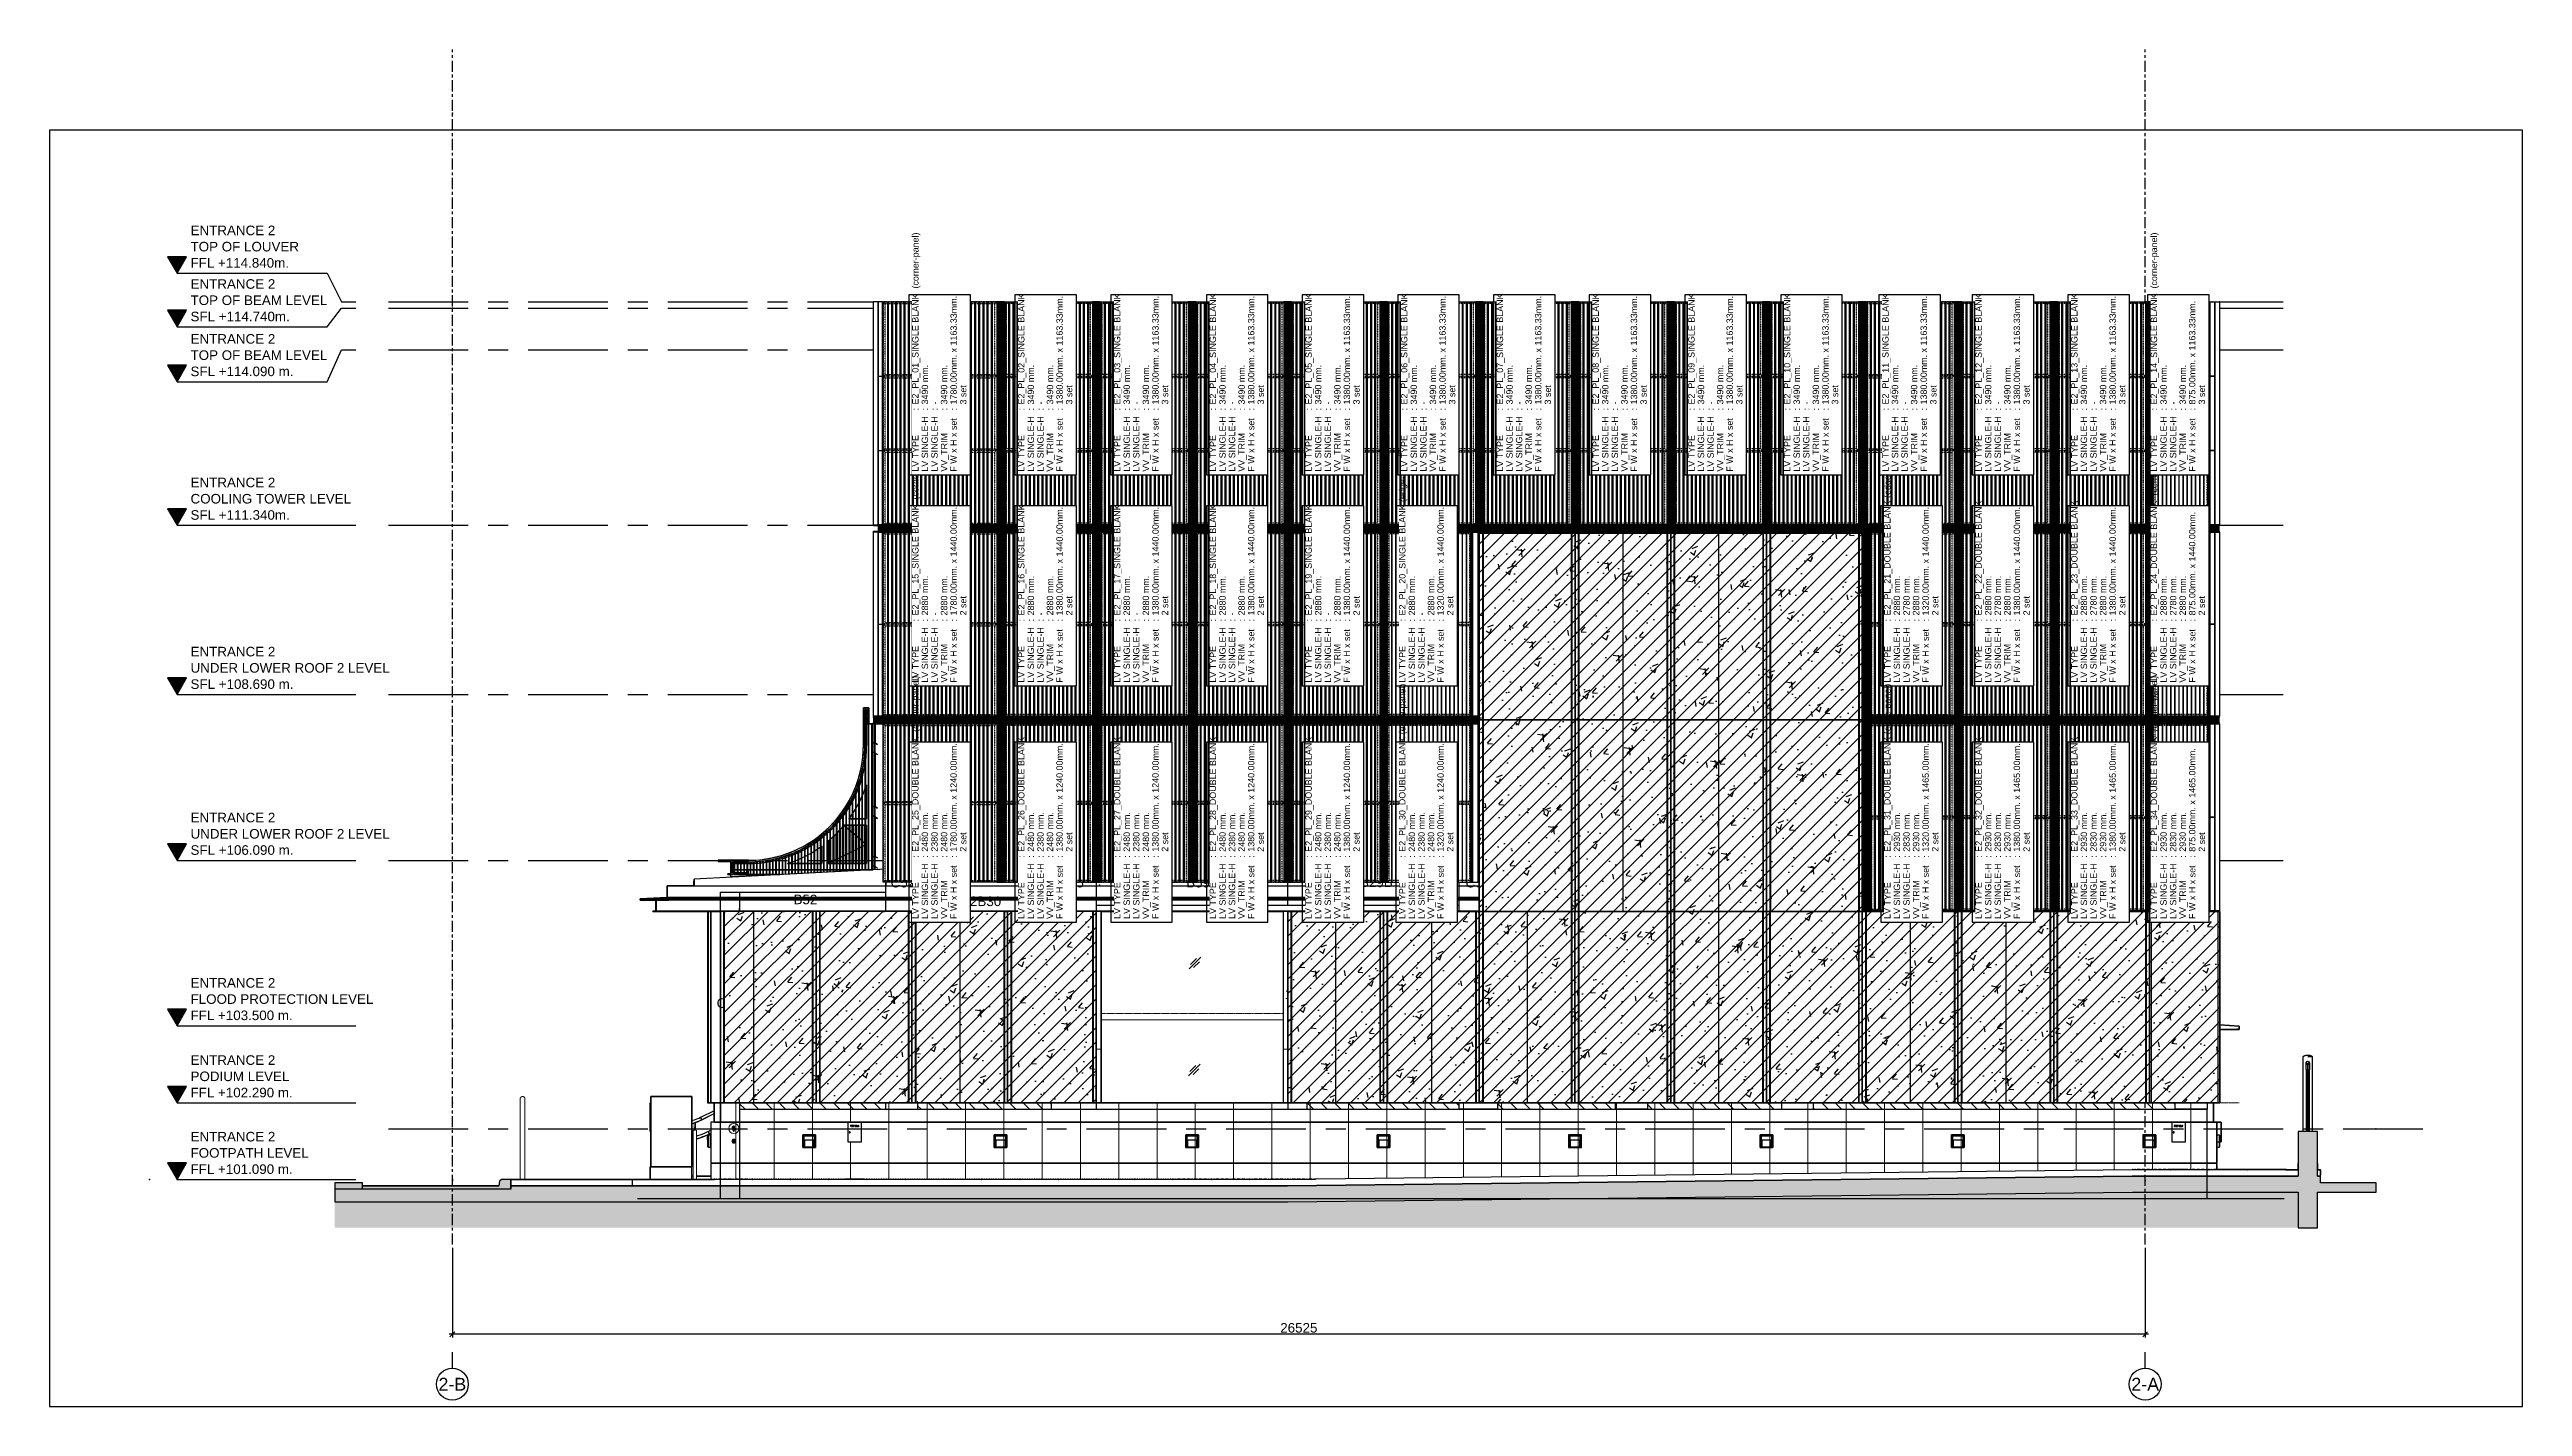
# Model space of a CAD drawing. Header units: millimetres. Extents: x -4391136 to -1798569, y -886572 to -291056.
# Drawn here: x -2265963 to -2227213, y -398298 to -377035 of the extents above; entities that cross this region are included whole.
import ezdxf
from ezdxf.enums import TextEntityAlignment as Align

# ---------------------------------------------------------------- set-up
doc = ezdxf.new("R2010")
doc.units = ezdxf.units.MM
for name, pattern in [('ACM_Grid2', [9, 6, -1, 1, -1]), ('CENTER', [50.8, 31.75, -6.35, 6.35, -6.35]), ('DPA_Hidden 100', [6, 4, -2]), ('DPA_Hidden 250', [3, 2, -1]), ('HIDDEN', [0.375, 0.25, -0.125]), ('HIDDEN2', [4.7625, 3.175, -1.5875]), ('TA_GL_000.70000', [1.925, 0.7, -0.175, 0.175, -0.175, 0.7]), ('TA_GL_005.00000', [13.75, 5, -1.25, 1.25, -1.25, 5]), ('TA_HL_001.00000', [6.5, 3.55, -2.95]), ('Xref-E1-E4$0$HIDDEN2', [4.7625, 3.175, -1.5875]), ('Xref-LOUVER-E1-E4$0$HIDDEN2', [4.7625, 3.175, -1.5875])]:
    doc.linetypes.add(name, pattern=pattern)
doc.layers.get('Defpoints').update_dxf_attribs({"color": 250})
for name, color, linetype in [('000 - 0_SYM_DWG_GRID-BUBBLE_MAIN_COLOR_1', 1, 'Continuous'), ('000 - 0_SYM_DWG_GRIDLINE_MAIN_COLOR_251', 251, 'Continuous'), ('000 - 0_SYM_DWG_LEVEL_MAIN_COLOR_2', 2, 'Continuous'), ('000 - 0_SYM_DWG_LEVEL_TEXT', 3, 'Continuous'), ('000 - CONCRETE_COL_CUT_COLOR_1', 1, 'Continuous'), ('000 - CONCRETE_COL_CUT_COLOR_5', 5, 'Continuous'), ('000 - CONCRETE_COL_HATCH_', 251, 'Continuous'), ('000 - CONCRETE_COL_WIPEOUT_', 250, 'Continuous'), ('000 - CONCRETE_EX_BUILDING_MAIN_COLOR_1', 1, 'Continuous'), ('000 - CONCRETE_EX_BUILDING_SUB_COLOR_251', 251, 'Continuous'), ('000 - CONCRETE_EX_CANOPY_MAIN_COLOR_251', 251, 'Continuous'), ('000 - CONCRETE_PRECAST_MAIN_COLOR_1', 1, 'Continuous'), ('000 - CONCRETE_PRECAST_WIPEOUT_', 250, 'Continuous'), ('000 - CONCRETE_WALL_MAIN_COLOR_1', 1, 'Continuous'), ('000 - D I M', 1, 'Continuous'), ('000 - GRID', 251, 'CENTER'), ('010 - ASPG_EXTR_MAIN_COLOR_2', 2, 'Continuous'), ('010 - ASPG_EXTR_WIPEOUT_', 250, 'Continuous'), ('010 - ASPG_FRAMING_MAIN_COLOR_1', 1, 'Continuous'), ('010 - ASPG_FRAMING_MAIN_COLOR_2', 2, 'Continuous'), ('010 - ASPG_FRAMING_SUB_COLOR_2', 2, 'Continuous'), ('010 - ASPG_FRAMING_WIPEOUT_', 250, 'Continuous'), ('_[-125x65x6x8', 3, 'Continuous'), ('_PLATE-SC', 2, 'Continuous'), ('_PP-Dim', 1, 'Continuous'), ('_SC -100x100x6x8', 1, 'Continuous'), ('_SC-D1', 2, 'Continuous'), ('G-ANNO-HATCH-G251', 7, 'Continuous'), ('Xref-E1-E4$0$_Beam', 252, 'Continuous'), ('Xref-E1-E4$0$E2_Ent2-CRD$0$_Beam', 253, 'Continuous'), ('Xref-E1-E4$0$E2_Ent2-CRD$0$_Col', 253, 'Continuous'), ('Xref-E1-E4$0$E2_Ent2-CRD$0$_Hatch', 253, 'Continuous'), ('Xref-E1-E4$0$E2_Ent2-CRD$0$_PPBS3', 253, 'Continuous'), ('Xref-E1-E4$0$E2_Ent2-CRD$0$_Sec-Wall', 253, 'Continuous'), ('Xref-E1-E4$0$E2_Ent2-CRD$0$_Wall-252', 253, 'Continuous'), ('Xref-E1-E4$0$E2_Ent2-CRD$0$A-200-M_WALL_EXT', 253, 'Continuous'), ('Xref-E1-E4$0$E2_Ent2-CRD$0$S-280-M_STRUCT_FRAME', 253, 'Continuous'), ('Xref-LOUVER-E1-E4$0$_PRECAST', 32, 'Xref-LOUVER-E1-E4$0$HIDDEN2')]:
    doc.layers.add(name, color=color, linetype=linetype)
for name, color, linetype, true_color, plot in [('000 - ESTIMATE_ASPG_MAIN_COLOR_6', 6, 'Continuous', 0xff00ff, False), ('000 - ESTIMATE_ASPG_TEXT_COLOR_1', 1, 'Continuous', 0xff0000, False), ('000_AREA_ASPG_AREA_HATCH_', 7, 'Continuous', 0xff8700, False), ('000_AREA_ASPG_AREA_MAIN_COLOR_1', 7, 'Continuous', 0xff8700, False)]:
    doc.layers.add(name, color=color, linetype=linetype, true_color=true_color, plot=plot)
doc.layers.add('000 - ESTIMATE_ASPG_WIPEOUT_', color=250, linetype='Continuous', plot=False)
doc.layers.add('ACM_Line_Grid Line _Existing__Lw2_', color=252, linetype='ACM_Grid2', lineweight=9)
doc.styles.add('_Arial', font='arial.ttf')
doc.styles.add('Arial', font='arial.ttf', dxfattribs={"height": 1500})
doc.styles.add('Arial_1', font='arial.ttf', dxfattribs={"height": 2000})
doc.styles.add('FAMELINE_FOR_CKST', font='arial.ttf')
doc.styles.add('TA', font='', dxfattribs={"height": 4.5})
doc.styles.add('Xref-E1-E4$0$E2_Ent2-CRD$0$Arial', font='arial.ttf', dxfattribs={"height": 300})
doc.styles.get('TA').set_extended_font_data('Cordia New')
doc.dimstyles.new('FAMELINE-CKST_E-E', dxfattribs={"dimtxt": 0.3, "dimasz": 0.15, "dimexe": 0.1, "dimexo": 0.1, "dimgap": 0.05, "dimtad": 1, "dimzin": 0, "dimdsep": 46, "dimtxsty": 'FAMELINE_FOR_CKST', "dimblk": 'OBLIQUE', "dimblk1": 'OBLIQUE', "dimblk2": 'OBLIQUE', "dimsah": 1, "dimcen": 0.1, "dimdle": 0.1, "dimclrd": 256, "dimclre": 256, "dimclrt": 3, "dimadec": 0, "dimazin": 0, "dimtfac": 1, "dimtix": 1, "dimtmove": 2, "dimatfit": 3, "dimfxl": 1, "dimtolj": 1, "dimtzin": 0, "dimlwd": -1, "dimlwe": -1, "dimarcsym": 0})
pattern_1 = [(135, (-97966.48, -101250), (-106.06602, -106.06602), [])]
pattern_2 = [(45, (-112882316.63, -18304642.85), (-112.25320151, 112.25320151), [])]
pattern_3 = [(50, (-112882316.6, -18304642.85), (910.923345, -79.6954277), [95.25, -1047.75]), (355, (-112882316.6, -18304642.85), (-176.217107, 955.284226), [76.2, -838.202921]), (100.4514447, (-112882240.7, -18304649.5), (734.7062355, 875.5887596), [80.950044, -890.451223]), (46.1842, (-112882316.6, -18304388.9), (1355.395204, -210.21164), [142.875, -1571.625]), (96.6355576, (-112882203.7, -18304406.4), (1187.02067, 1237.130623), [121.425116, -1335.67804]), (351.1841512, (-112882316.6, -18304388.9), (1187.02067, 1237.130623), [114.299835, -1257.29866]), (21, (-112882189.6, -18304452.35), (758.0719563, -511.325991), [95.25, -1047.75]), (326, (-112882189.6, -18304452.35), (309.010142, 920.9398306), [76.2, -838.2]), (71.451445, (-112882126.5, -18304495), (1067.0820964, 409.6138444), [80.950044, -890.449688]), (37.5, (-112882316.63, -18304642.85), (15.44301625, 422.7751944), [0, -828.04, 0, -850.9, 0, -841.375]), (7.5, (-112882316.63, -18304642.85), (334.0983126, 500.9028741), [0, -485.14, 0, -808.99, 0, -320.675]), (327.5, (-112882599.84, -18304642.85), (677.9529758, -28.64372), [0, -317.5, 0, -990.6, 0, -1314.45]), (317.5, (-112882726.84, -18304642.85), (740.645907, 127.1324552), [0, -412.75, 0, -657.86, 0, -933.45])]

# ---------------------------------------------------------------- blocks, each defined once
blk = doc.blocks.new('_PL-01')
at = {"layer": 'G-ANNO-HATCH-G251'}
h = blk.add_hatch(dxfattribs=at)
h.set_pattern_fill('AR-CONC', color=250, scale=0.05)
h.set_pattern_definition([(50, (-178564.836, -85577.109), (9.10923345, -0.79695428), [0.9525, -10.4775]), (355, (-178564.836, -85577.109), (-1.76217107, 9.55284226), [0.762, -8.3820292]), (100.4514447, (-178564.077, -85577.176), (7.34706235, 8.7558876), [0.80950044, -8.90451223]), (46.1842, (-178564.836, -85574.569), (13.55395204, -2.1021164), [1.42875, -15.71625]), (96.6355576, (-178563.706, -85574.744), (11.8702067, 12.3713062), [1.2142512, -13.3567804]), (351.184151, (-178564.836, -85574.57), (11.8702067, 12.3713062), [1.1429984, -12.5729866]), (21, (-178563.566, -85575.204), (7.58071956, -5.1132599), [0.9525, -10.4775]), (326, (-178563.566, -85575.204), (3.0901014, 9.2093983), [0.762, -8.382]), (71.451445, (-178562.934, -85575.63), (10.67082096, 4.09613844), [0.80950044, -8.9044969]), (37.5, (-178564.8358, -85577.1093), (0.15443016, 4.227751944), [0, -8.2804, 0, -8.509, 0, -8.41375]), (7.5, (-178564.836, -85577.1093), (3.34098313, 5.00902874), [0, -4.8514, 0, -8.0899, 0, -3.20675]), (327.5, (-178567.668, -85577.1093), (6.77952976, -0.2864372), [0, -3.175, 0, -9.906, 0, -13.1445]), (317.5, (-178568.938, -85577.1093), (7.40645907, 1.27132455), [0, -4.1275, 0, -6.5786, 0, -9.3345])])
h.paths.add_polyline_path([(70, 0), (-70, 0), (-70, -10), (70, -10)])
h = blk.add_hatch(dxfattribs=at)
h.set_pattern_fill('ANSI32', color=250, scale=0.5, angle=90)
h.set_pattern_definition([(135, (-178371.5467, -85577.1093), (-3.36759605, -3.36759605), []), (135, (-178371.5467, -85574.8643), (-3.36759605, -3.36759605), [])])
h.paths.add_polyline_path([(70, -10), (-70, -10), (-70, -20), (70, -20)])
for points in [[(-70, 0), (70, 0), (70, -10), (-70, -10)], [(-70, -10), (70, -10), (70, -20), (-70, -20)]]:
    blk.add_lwpolyline(points, close=True)
at = {"layer": 'ACM_Line_Grid Line _Existing__Lw2_', "lineweight": 20}
blk.add_line((0, 0), (0, -20), dxfattribs=at)
blk = doc.blocks.new('*U1304')
at = {"color": 253, "linetype": 'HIDDEN2', "ltscale": 0.5}
blk.add_line((401, -26), (-1599, -26), dxfattribs=at)
blk.add_lwpolyline([(401, 32), (-1599, 32), (-1599, -32), (401, -32)], close=True)
blk = doc.blocks.new('*U1295')
for p, q in [((-3, 1860), (-63, 1860)), ((-58, 1855), (-50, 1855)), ((-50, 5), (-50, 1855)), ((-50, 1855), (50, 1855)), ((-3, 1855), (-3, 1860)), ((50, 1855), (50, 5)), ((-3, 0), (-63, 0)), ((-58, 5), (-50, 5)), ((-50, 5), (50, 5)), ((-3, 5), (-3, 0))]:
    blk.add_line(p, q)
at = {"color": 252}
for p, q in [((-25, 1832), (-25, 1819)), ((-25, 1832), (-24, 1831)), ((-25, 1819), (-24, 1820)), ((-22, 1832), (-24, 1831)), ((-24, 1831), (-24, 1820)), ((-24, 1820), (-22, 1819)), ((-22, 1832), (-21, 1831)), ((-22, 1832), (-22, 1819)), ((-22, 1819), (-21, 1820)), ((-20, 1832), (-21, 1831)), ((-21, 1831), (-21, 1820)), ((-21, 1820), (-20, 1819)), ((-20, 1832), (-19, 1831)), ((-20, 1832), (-20, 1819)), ((-20, 1819), (-19, 1820)), ((-18, 1836), (-19, 1835)), ((-19, 1835), (-19, 1816)), ((-18, 1815), (-19, 1816)), ((-18, 1836), (-11, 1836)), ((-18, 1829), (-11, 1829)), ((-18, 1822), (-11, 1822)), ((-18, 1815), (-11, 1815)), ((-11, 1836), (-10, 1835)), ((-11, 1815), (-10, 1816)), ((-10, 1839), (-10, 1812)), ((-10, 1839), (-8, 1839)), ((-10, 1812), (-8, 1812)), ((-8, 1839), (-8, 1812)), ((4, 1812), (4, 1839)), ((6, 1839), (4, 1839)), ((6, 1812), (4, 1812)), ((6, 1812), (6, 1839)), ((7, 1836), (6, 1835)), ((7, 1815), (6, 1816)), ((14, 1836), (7, 1836)), ((14, 1829), (7, 1829)), ((14, 1822), (7, 1822)), ((14, 1815), (7, 1815)), ((14, 1836), (15, 1835)), ((14, 1815), (15, 1816)), ((15, 1816), (15, 1835)), ((23, 1836), (16, 1836)), ((23, 1829), (16, 1829)), ((23, 1822), (16, 1822)), ((23, 1815), (16, 1815)), ((23, 1836), (24, 1835)), ((23, 1815), (24, 1816)), ((24, 1816), (24, 1835)), ((25, 1832), (24, 1831)), ((25, 1819), (24, 1820)), ((26, 1831), (25, 1832)), ((25, 1819), (25, 1832)), ((25, 1819), (26, 1820)), ((27, 1832), (26, 1831)), ((26, 1820), (26, 1831)), ((27, 1819), (26, 1820)), ((29, 1831), (27, 1832)), ((27, 1819), (27, 1832)), ((27, 1819), (29, 1820)), ((30, 1832), (29, 1831)), ((29, 1831), (29, 1820)), ((30, 1819), (29, 1820)), ((30, 1819), (30, 1832)), ((-25, 29), (-25, 42)), ((-25, 42), (-24, 41)), ((-25, 29), (-24, 30)), ((-24, 41), (-22, 42)), ((-24, 30), (-24, 41)), ((-22, 29), (-24, 30)), ((-22, 42), (-21, 41)), ((-22, 29), (-22, 42)), ((-22, 29), (-21, 30)), ((-21, 41), (-20, 42)), ((-21, 30), (-21, 41)), ((-20, 29), (-21, 30)), ((-20, 42), (-19, 41)), ((-20, 29), (-20, 42)), ((-20, 29), (-19, 30)), ((-18, 46), (-19, 45)), ((-19, 26), (-19, 45)), ((-18, 25), (-19, 26)), ((-18, 46), (-11, 46)), ((-18, 39), (-11, 39)), ((-18, 32), (-11, 32)), ((-18, 25), (-11, 25)), ((-11, 46), (-10, 45)), ((-11, 25), (-10, 26)), ((-10, 22), (-10, 49)), ((-10, 49), (-8, 49)), ((-10, 22), (-8, 22)), ((-8, 22), (-8, 49)), ((4, 49), (4, 22)), ((6, 49), (4, 49)), ((6, 22), (4, 22)), ((6, 49), (6, 22)), ((7, 46), (6, 45)), ((7, 25), (6, 26)), ((14, 46), (7, 46)), ((14, 39), (7, 39)), ((14, 32), (7, 32)), ((14, 25), (7, 25)), ((14, 46), (15, 45)), ((14, 25), (15, 26)), ((15, 45), (15, 26)), ((23, 46), (16, 46)), ((23, 39), (16, 39)), ((23, 32), (16, 32)), ((23, 25), (16, 25)), ((23, 46), (24, 45)), ((23, 25), (24, 26)), ((24, 45), (24, 26)), ((25, 42), (24, 41)), ((25, 29), (24, 30)), ((25, 42), (26, 41)), ((25, 42), (25, 29)), ((26, 30), (25, 29)), ((27, 42), (26, 41)), ((26, 41), (26, 30)), ((27, 29), (26, 30)), ((27, 42), (29, 41)), ((27, 42), (27, 29)), ((29, 30), (27, 29)), ((30, 42), (29, 41)), ((29, 30), (29, 41)), ((30, 29), (29, 30)), ((30, 42), (30, 29))]:
    blk.add_line(p, q, dxfattribs=at)
at = {"color": 1, "linetype": 'HIDDEN'}
for p, q in [((-8, 1850), (-8, 1806)), ((-3, 1855), (-3, 5)), ((3, 5), (3, 1855)), ((-8, 10), (-8, 55))]:
    blk.add_line(p, q, dxfattribs=at)
at = {"color": 252}
for points in [[(-18, 1836, 0.325), (-18, 1829, 0.325), (-18, 1822, 0.325), (-18, 1815, 0.325)], [(-11, 1836, -0.325), (-11, 1829, -0.325), (-11, 1822, -0.325), (-11, 1815, -0.325)], [(7, 1815, -0.325), (7, 1822, -0.325), (7, 1829, -0.325), (7, 1836, -0.325)], [(14, 1815, 0.325), (14, 1822, 0.325), (14, 1829, 0.325), (14, 1836, 0.325)], [(23, 1815, 0.325), (23, 1822, 0.325), (23, 1829, 0.325), (23, 1836, 0.325)], [(-18, 25, -0.325), (-18, 32, -0.325), (-18, 39, -0.325), (-18, 46, -0.325)], [(-11, 25, 0.325), (-11, 32, 0.325), (-11, 39, 0.325), (-11, 46, 0.325)], [(7, 46, 0.325), (7, 39, 0.325), (7, 32, 0.325), (7, 25, 0.325)], [(14, 46, -0.325), (14, 39, -0.325), (14, 32, -0.325), (14, 25, -0.325)], [(23, 46, -0.325), (23, 39, -0.325), (23, 32, -0.325), (23, 25, -0.325)]]:
    blk.add_lwpolyline(points, format="xyb", dxfattribs=at)
for points in [[(16, 1836, 0.325), (16, 1829, 0.325), (16, 1822, 0.325), (16, 1815), (15, 1816), (15, 1835)], [(16, 25, -0.325), (16, 32, -0.325), (16, 39, -0.325), (16, 46), (15, 45), (15, 26)]]:
    blk.add_lwpolyline(points, format="xyb", close=True, dxfattribs=at)
for centre, start, end in [((-57, 1861), 188.4792, 263.1502), ((-57, 0), 96.8498, 171.5208)]:
    blk.add_arc(centre, 5.91, start, end)
for centre, radius, start, end in [((-18, 1825), 9.29, 134.3223, 225.6777), ((72, 1821), 47.7, 178.4903, 181.5097), ((23, 1825), 9.29, 314.3223, 45.6777), ((-18, 35), 9.29, 134.3223, 225.6777), ((72, 40), 47.7, 178.4903, 181.5097), ((23, 35), 9.29, 314.3223, 45.6777)]:
    blk.add_arc(centre, radius, start, end, dxfattribs=at)
at = {"color": 1, "linetype": 'HIDDEN'}
for centre, radius, start, end in [((-13, 1850), 5, 0, 90), ((-2, 1806), 5.91, 186.8498, 261.5208), ((-13, 10), 5, 270, 0), ((-2, 55), 5.91, 98.4792, 173.1502)]:
    blk.add_arc(centre, radius, start, end, dxfattribs=at)
at = {"layer": 'Defpoints'}
blk.add_line((0, 1860), (0, 0), dxfattribs=at)
blk = doc.blocks.new('*U1302')
at = {"color": 253, "linetype": 'HIDDEN2', "ltscale": 0.5}
blk.add_line((426, -26), (-5159, -26), dxfattribs=at)
blk.add_lwpolyline([(426, 32), (-5159, 32), (-5159, -32), (426, -32)], close=True)
blk = doc.blocks.new('*U1296')
for p, q in [((-3, 2010), (-63, 2010)), ((-58, 2005), (-50, 2005)), ((-50, 5), (-50, 2005)), ((-50, 2005), (50, 2005)), ((-3, 2005), (-3, 2010)), ((50, 2005), (50, 5)), ((-3, 0), (-63, 0)), ((-58, 5), (-50, 5)), ((-50, 5), (50, 5)), ((-3, 5), (-3, 0))]:
    blk.add_line(p, q)
at = {"color": 252}
for p, q in [((-25, 1982), (-25, 1969)), ((-25, 1982), (-24, 1981)), ((-25, 1969), (-24, 1970)), ((-22, 1982), (-24, 1981)), ((-24, 1981), (-24, 1970)), ((-24, 1970), (-22, 1969)), ((-22, 1982), (-21, 1981)), ((-22, 1982), (-22, 1969)), ((-22, 1969), (-21, 1970)), ((-20, 1982), (-21, 1981)), ((-21, 1981), (-21, 1970)), ((-21, 1970), (-20, 1969)), ((-20, 1982), (-19, 1981)), ((-20, 1982), (-20, 1969)), ((-20, 1969), (-19, 1970)), ((-18, 1986), (-19, 1985)), ((-19, 1985), (-19, 1966)), ((-18, 1965), (-19, 1966)), ((-18, 1986), (-11, 1986)), ((-18, 1979), (-11, 1979)), ((-18, 1972), (-11, 1972)), ((-18, 1965), (-11, 1965)), ((-11, 1986), (-10, 1985)), ((-11, 1965), (-10, 1966)), ((-10, 1989), (-10, 1962)), ((-10, 1989), (-8, 1989)), ((-10, 1962), (-8, 1962)), ((-8, 1989), (-8, 1962)), ((4, 1962), (4, 1989)), ((6, 1989), (4, 1989)), ((6, 1962), (4, 1962)), ((6, 1962), (6, 1989)), ((7, 1986), (6, 1985)), ((7, 1965), (6, 1966)), ((14, 1986), (7, 1986)), ((14, 1979), (7, 1979)), ((14, 1972), (7, 1972)), ((14, 1965), (7, 1965)), ((14, 1986), (15, 1985)), ((14, 1965), (15, 1966)), ((15, 1966), (15, 1985)), ((23, 1986), (16, 1986)), ((23, 1979), (16, 1979)), ((23, 1972), (16, 1972)), ((23, 1965), (16, 1965)), ((23, 1986), (24, 1985)), ((23, 1965), (24, 1966)), ((24, 1966), (24, 1985)), ((25, 1982), (24, 1981)), ((25, 1969), (24, 1970)), ((26, 1981), (25, 1982)), ((25, 1969), (25, 1982)), ((25, 1969), (26, 1970)), ((27, 1982), (26, 1981)), ((26, 1970), (26, 1981)), ((27, 1969), (26, 1970)), ((29, 1981), (27, 1982)), ((27, 1969), (27, 1982)), ((27, 1969), (29, 1970)), ((30, 1982), (29, 1981)), ((29, 1981), (29, 1970)), ((30, 1969), (29, 1970)), ((30, 1969), (30, 1982)), ((-25, 29), (-25, 42)), ((-25, 42), (-24, 41)), ((-25, 29), (-24, 30)), ((-24, 41), (-22, 42)), ((-24, 30), (-24, 41)), ((-22, 29), (-24, 30)), ((-22, 42), (-21, 41)), ((-22, 29), (-22, 42)), ((-22, 29), (-21, 30)), ((-21, 41), (-20, 42)), ((-21, 30), (-21, 41)), ((-20, 29), (-21, 30)), ((-20, 42), (-19, 41)), ((-20, 29), (-20, 42)), ((-20, 29), (-19, 30)), ((-18, 46), (-19, 45)), ((-19, 26), (-19, 45)), ((-18, 25), (-19, 26)), ((-18, 46), (-11, 46)), ((-18, 39), (-11, 39)), ((-18, 32), (-11, 32)), ((-18, 25), (-11, 25)), ((-11, 46), (-10, 45)), ((-11, 25), (-10, 26)), ((-10, 22), (-10, 49)), ((-10, 49), (-8, 49)), ((-10, 22), (-8, 22)), ((-8, 22), (-8, 49)), ((4, 49), (4, 22)), ((6, 49), (4, 49)), ((6, 22), (4, 22)), ((6, 49), (6, 22)), ((7, 46), (6, 45)), ((7, 25), (6, 26)), ((14, 46), (7, 46)), ((14, 39), (7, 39)), ((14, 32), (7, 32)), ((14, 25), (7, 25)), ((14, 46), (15, 45)), ((14, 25), (15, 26)), ((15, 45), (15, 26)), ((23, 46), (16, 46)), ((23, 39), (16, 39)), ((23, 32), (16, 32)), ((23, 25), (16, 25)), ((23, 46), (24, 45)), ((23, 25), (24, 26)), ((24, 45), (24, 26)), ((25, 42), (24, 41)), ((25, 29), (24, 30)), ((25, 42), (26, 41)), ((25, 42), (25, 29)), ((26, 30), (25, 29)), ((27, 42), (26, 41)), ((26, 41), (26, 30)), ((27, 29), (26, 30)), ((27, 42), (29, 41)), ((27, 42), (27, 29)), ((29, 30), (27, 29)), ((30, 42), (29, 41)), ((29, 30), (29, 41)), ((30, 29), (29, 30)), ((30, 42), (30, 29))]:
    blk.add_line(p, q, dxfattribs=at)
at = {"color": 1, "linetype": 'HIDDEN'}
for p, q in [((-8, 2000), (-8, 1956)), ((-3, 2005), (-3, 5)), ((3, 5), (3, 2005)), ((-8, 10), (-8, 55))]:
    blk.add_line(p, q, dxfattribs=at)
at = {"color": 252}
for points in [[(-18, 1986, 0.325), (-18, 1979, 0.325), (-18, 1972, 0.325), (-18, 1965, 0.325)], [(-11, 1986, -0.325), (-11, 1979, -0.325), (-11, 1972, -0.325), (-11, 1965, -0.325)], [(7, 1965, -0.325), (7, 1972, -0.325), (7, 1979, -0.325), (7, 1986, -0.325)], [(14, 1965, 0.325), (14, 1972, 0.325), (14, 1979, 0.325), (14, 1986, 0.325)], [(23, 1965, 0.325), (23, 1972, 0.325), (23, 1979, 0.325), (23, 1986, 0.325)], [(-18, 25, -0.325), (-18, 32, -0.325), (-18, 39, -0.325), (-18, 46, -0.325)], [(-11, 25, 0.325), (-11, 32, 0.325), (-11, 39, 0.325), (-11, 46, 0.325)], [(7, 46, 0.325), (7, 39, 0.325), (7, 32, 0.325), (7, 25, 0.325)], [(14, 46, -0.325), (14, 39, -0.325), (14, 32, -0.325), (14, 25, -0.325)], [(23, 46, -0.325), (23, 39, -0.325), (23, 32, -0.325), (23, 25, -0.325)]]:
    blk.add_lwpolyline(points, format="xyb", dxfattribs=at)
for points in [[(16, 1986, 0.325), (16, 1979, 0.325), (16, 1972, 0.325), (16, 1965), (15, 1966), (15, 1985)], [(16, 25, -0.325), (16, 32, -0.325), (16, 39, -0.325), (16, 46), (15, 45), (15, 26)]]:
    blk.add_lwpolyline(points, format="xyb", close=True, dxfattribs=at)
for centre, start, end in [((-57, 2011), 188.4792, 263.1502), ((-57, 0), 96.8498, 171.5208)]:
    blk.add_arc(centre, 5.91, start, end)
for centre, radius, start, end in [((-18, 1975), 9.29, 134.3223, 225.6777), ((72, 1971), 47.7, 178.4903, 181.5097), ((23, 1975), 9.29, 314.3223, 45.6777), ((-18, 35), 9.29, 134.3223, 225.6777), ((72, 40), 47.7, 178.4903, 181.5097), ((23, 35), 9.29, 314.3223, 45.6777)]:
    blk.add_arc(centre, radius, start, end, dxfattribs=at)
at = {"color": 1, "linetype": 'HIDDEN'}
for centre, radius, start, end in [((-13, 2000), 5, 0, 90), ((-2, 1956), 5.91, 186.8498, 261.5208), ((-13, 10), 5, 270, 0), ((-2, 55), 5.91, 98.4792, 173.1502)]:
    blk.add_arc(centre, radius, start, end, dxfattribs=at)
at = {"layer": 'Defpoints'}
blk.add_line((0, 2010), (0, 0), dxfattribs=at)
blk = doc.blocks.new('*U1297')
for p, q in [((-3, 2110), (-63, 2110)), ((-58, 2105), (-50, 2105)), ((-50, 5), (-50, 2105)), ((-50, 2105), (50, 2105)), ((-3, 2105), (-3, 2110)), ((50, 2105), (50, 5)), ((-3, 0), (-63, 0)), ((-58, 5), (-50, 5)), ((-50, 5), (50, 5)), ((-3, 5), (-3, 0))]:
    blk.add_line(p, q)
at = {"color": 252}
for p, q in [((-25, 2082), (-25, 2069)), ((-25, 2082), (-24, 2081)), ((-25, 2069), (-24, 2070)), ((-22, 2082), (-24, 2081)), ((-24, 2081), (-24, 2070)), ((-24, 2070), (-22, 2069)), ((-22, 2082), (-21, 2081)), ((-22, 2082), (-22, 2069)), ((-22, 2069), (-21, 2070)), ((-20, 2082), (-21, 2081)), ((-21, 2081), (-21, 2070)), ((-21, 2070), (-20, 2069)), ((-20, 2082), (-19, 2081)), ((-20, 2082), (-20, 2069)), ((-20, 2069), (-19, 2070)), ((-18, 2086), (-19, 2085)), ((-19, 2085), (-19, 2066)), ((-18, 2065), (-19, 2066)), ((-18, 2086), (-11, 2086)), ((-18, 2079), (-11, 2079)), ((-18, 2072), (-11, 2072)), ((-18, 2065), (-11, 2065)), ((-11, 2086), (-10, 2085)), ((-11, 2065), (-10, 2066)), ((-10, 2089), (-10, 2062)), ((-10, 2089), (-8, 2089)), ((-10, 2062), (-8, 2062)), ((-8, 2089), (-8, 2062)), ((4, 2062), (4, 2089)), ((6, 2089), (4, 2089)), ((6, 2062), (4, 2062)), ((6, 2062), (6, 2089)), ((7, 2086), (6, 2085)), ((7, 2065), (6, 2066)), ((14, 2086), (7, 2086)), ((14, 2079), (7, 2079)), ((14, 2072), (7, 2072)), ((14, 2065), (7, 2065)), ((14, 2086), (15, 2085)), ((14, 2065), (15, 2066)), ((15, 2066), (15, 2085)), ((23, 2086), (16, 2086)), ((23, 2079), (16, 2079)), ((23, 2072), (16, 2072)), ((23, 2065), (16, 2065)), ((23, 2086), (24, 2085)), ((23, 2065), (24, 2066)), ((24, 2066), (24, 2085)), ((25, 2082), (24, 2081)), ((25, 2069), (24, 2070)), ((26, 2081), (25, 2082)), ((25, 2069), (25, 2082)), ((25, 2069), (26, 2070)), ((27, 2082), (26, 2081)), ((26, 2070), (26, 2081)), ((27, 2069), (26, 2070)), ((29, 2081), (27, 2082)), ((27, 2069), (27, 2082)), ((27, 2069), (29, 2070)), ((30, 2082), (29, 2081)), ((29, 2081), (29, 2070)), ((30, 2069), (29, 2070)), ((30, 2069), (30, 2082)), ((-25, 29), (-25, 42)), ((-25, 42), (-24, 41)), ((-25, 29), (-24, 30)), ((-24, 41), (-22, 42)), ((-24, 30), (-24, 41)), ((-22, 29), (-24, 30)), ((-22, 42), (-21, 41)), ((-22, 29), (-22, 42)), ((-22, 29), (-21, 30)), ((-21, 41), (-20, 42)), ((-21, 30), (-21, 41)), ((-20, 29), (-21, 30)), ((-20, 42), (-19, 41)), ((-20, 29), (-20, 42)), ((-20, 29), (-19, 30)), ((-18, 46), (-19, 45)), ((-19, 26), (-19, 45)), ((-18, 25), (-19, 26)), ((-18, 46), (-11, 46)), ((-18, 39), (-11, 39)), ((-18, 32), (-11, 32)), ((-18, 25), (-11, 25)), ((-11, 46), (-10, 45)), ((-11, 25), (-10, 26)), ((-10, 22), (-10, 49)), ((-10, 49), (-8, 49)), ((-10, 22), (-8, 22)), ((-8, 22), (-8, 49)), ((4, 49), (4, 22)), ((6, 49), (4, 49)), ((6, 22), (4, 22)), ((6, 49), (6, 22)), ((7, 46), (6, 45)), ((7, 25), (6, 26)), ((14, 46), (7, 46)), ((14, 39), (7, 39)), ((14, 32), (7, 32)), ((14, 25), (7, 25)), ((14, 46), (15, 45)), ((14, 25), (15, 26)), ((15, 45), (15, 26)), ((23, 46), (16, 46)), ((23, 39), (16, 39)), ((23, 32), (16, 32)), ((23, 25), (16, 25)), ((23, 46), (24, 45)), ((23, 25), (24, 26)), ((24, 45), (24, 26)), ((25, 42), (24, 41)), ((25, 29), (24, 30)), ((25, 42), (26, 41)), ((25, 42), (25, 29)), ((26, 30), (25, 29)), ((27, 42), (26, 41)), ((26, 41), (26, 30)), ((27, 29), (26, 30)), ((27, 42), (29, 41)), ((27, 42), (27, 29)), ((29, 30), (27, 29)), ((30, 42), (29, 41)), ((29, 30), (29, 41)), ((30, 29), (29, 30)), ((30, 42), (30, 29))]:
    blk.add_line(p, q, dxfattribs=at)
at = {"color": 1, "linetype": 'HIDDEN'}
for p, q in [((-8, 2100), (-8, 2056)), ((-3, 2105), (-3, 5)), ((3, 5), (3, 2105)), ((-8, 10), (-8, 55))]:
    blk.add_line(p, q, dxfattribs=at)
at = {"color": 252}
for points in [[(-18, 2086, 0.325), (-18, 2079, 0.325), (-18, 2072, 0.325), (-18, 2065, 0.325)], [(-11, 2086, -0.325), (-11, 2079, -0.325), (-11, 2072, -0.325), (-11, 2065, -0.325)], [(7, 2065, -0.325), (7, 2072, -0.325), (7, 2079, -0.325), (7, 2086, -0.325)], [(14, 2065, 0.325), (14, 2072, 0.325), (14, 2079, 0.325), (14, 2086, 0.325)], [(23, 2065, 0.325), (23, 2072, 0.325), (23, 2079, 0.325), (23, 2086, 0.325)], [(-18, 25, -0.325), (-18, 32, -0.325), (-18, 39, -0.325), (-18, 46, -0.325)], [(-11, 25, 0.325), (-11, 32, 0.325), (-11, 39, 0.325), (-11, 46, 0.325)], [(7, 46, 0.325), (7, 39, 0.325), (7, 32, 0.325), (7, 25, 0.325)], [(14, 46, -0.325), (14, 39, -0.325), (14, 32, -0.325), (14, 25, -0.325)], [(23, 46, -0.325), (23, 39, -0.325), (23, 32, -0.325), (23, 25, -0.325)]]:
    blk.add_lwpolyline(points, format="xyb", dxfattribs=at)
for points in [[(16, 2086, 0.325), (16, 2079, 0.325), (16, 2072, 0.325), (16, 2065), (15, 2066), (15, 2085)], [(16, 25, -0.325), (16, 32, -0.325), (16, 39, -0.325), (16, 46), (15, 45), (15, 26)]]:
    blk.add_lwpolyline(points, format="xyb", close=True, dxfattribs=at)
for centre, start, end in [((-57, 2111), 188.4792, 263.1502), ((-57, 0), 96.8498, 171.5208)]:
    blk.add_arc(centre, 5.91, start, end)
for centre, radius, start, end in [((-18, 2075), 9.29, 134.3223, 225.6777), ((72, 2071), 47.7, 178.4903, 181.5097), ((23, 2075), 9.29, 314.3223, 45.6777), ((-18, 35), 9.29, 134.3223, 225.6777), ((72, 40), 47.7, 178.4903, 181.5097), ((23, 35), 9.29, 314.3223, 45.6777)]:
    blk.add_arc(centre, radius, start, end, dxfattribs=at)
at = {"color": 1, "linetype": 'HIDDEN'}
for centre, radius, start, end in [((-13, 2100), 5, 0, 90), ((-2, 2056), 5.91, 186.8498, 261.5208), ((-13, 10), 5, 270, 0), ((-2, 55), 5.91, 98.4792, 173.1502)]:
    blk.add_arc(centre, radius, start, end, dxfattribs=at)
at = {"layer": 'Defpoints'}
blk.add_line((0, 2110), (0, 0), dxfattribs=at)
blk = doc.blocks.new('*U1298')
for p, q in [((-3, 1460), (-63, 1460)), ((-58, 1455), (-50, 1455)), ((-50, 5), (-50, 1455)), ((-50, 1455), (50, 1455)), ((-3, 1455), (-3, 1460)), ((50, 1455), (50, 5)), ((-3, 0), (-63, 0)), ((-58, 5), (-50, 5)), ((-50, 5), (50, 5)), ((-3, 5), (-3, 0))]:
    blk.add_line(p, q)
at = {"color": 252}
for p, q in [((-25, 1432), (-25, 1419)), ((-25, 1432), (-24, 1431)), ((-25, 1419), (-24, 1420)), ((-22, 1432), (-24, 1431)), ((-24, 1431), (-24, 1420)), ((-24, 1420), (-22, 1419)), ((-22, 1432), (-21, 1431)), ((-22, 1432), (-22, 1419)), ((-22, 1419), (-21, 1420)), ((-20, 1432), (-21, 1431)), ((-21, 1431), (-21, 1420)), ((-21, 1420), (-20, 1419)), ((-20, 1432), (-19, 1431)), ((-20, 1432), (-20, 1419)), ((-20, 1419), (-19, 1420)), ((-18, 1436), (-19, 1435)), ((-19, 1435), (-19, 1416)), ((-18, 1415), (-19, 1416)), ((-18, 1436), (-11, 1436)), ((-18, 1429), (-11, 1429)), ((-18, 1422), (-11, 1422)), ((-18, 1415), (-11, 1415)), ((-11, 1436), (-10, 1435)), ((-11, 1415), (-10, 1416)), ((-10, 1439), (-10, 1412)), ((-10, 1439), (-8, 1439)), ((-10, 1412), (-8, 1412)), ((-8, 1439), (-8, 1412)), ((4, 1412), (4, 1439)), ((6, 1439), (4, 1439)), ((6, 1412), (4, 1412)), ((6, 1412), (6, 1439)), ((7, 1436), (6, 1435)), ((7, 1415), (6, 1416)), ((14, 1436), (7, 1436)), ((14, 1429), (7, 1429)), ((14, 1422), (7, 1422)), ((14, 1415), (7, 1415)), ((14, 1436), (15, 1435)), ((14, 1415), (15, 1416)), ((15, 1416), (15, 1435)), ((23, 1436), (16, 1436)), ((23, 1429), (16, 1429)), ((23, 1422), (16, 1422)), ((23, 1415), (16, 1415)), ((23, 1436), (24, 1435)), ((23, 1415), (24, 1416)), ((24, 1416), (24, 1435)), ((25, 1432), (24, 1431)), ((25, 1419), (24, 1420)), ((26, 1431), (25, 1432)), ((25, 1419), (25, 1432)), ((25, 1419), (26, 1420)), ((27, 1432), (26, 1431)), ((26, 1420), (26, 1431)), ((27, 1419), (26, 1420)), ((29, 1431), (27, 1432)), ((27, 1419), (27, 1432)), ((27, 1419), (29, 1420)), ((30, 1432), (29, 1431)), ((29, 1431), (29, 1420)), ((30, 1419), (29, 1420)), ((30, 1419), (30, 1432)), ((-25, 29), (-25, 42)), ((-25, 42), (-24, 41)), ((-25, 29), (-24, 30)), ((-24, 41), (-22, 42)), ((-24, 30), (-24, 41)), ((-22, 29), (-24, 30)), ((-22, 42), (-21, 41)), ((-22, 29), (-22, 42)), ((-22, 29), (-21, 30)), ((-21, 41), (-20, 42)), ((-21, 30), (-21, 41)), ((-20, 29), (-21, 30)), ((-20, 42), (-19, 41)), ((-20, 29), (-20, 42)), ((-20, 29), (-19, 30)), ((-18, 46), (-19, 45)), ((-19, 26), (-19, 45)), ((-18, 25), (-19, 26)), ((-18, 46), (-11, 46)), ((-18, 39), (-11, 39)), ((-18, 32), (-11, 32)), ((-18, 25), (-11, 25)), ((-11, 46), (-10, 45)), ((-11, 25), (-10, 26)), ((-10, 22), (-10, 49)), ((-10, 49), (-8, 49)), ((-10, 22), (-8, 22)), ((-8, 22), (-8, 49)), ((4, 49), (4, 22)), ((6, 49), (4, 49)), ((6, 22), (4, 22)), ((6, 49), (6, 22)), ((7, 46), (6, 45)), ((7, 25), (6, 26)), ((14, 46), (7, 46)), ((14, 39), (7, 39)), ((14, 32), (7, 32)), ((14, 25), (7, 25)), ((14, 46), (15, 45)), ((14, 25), (15, 26)), ((15, 45), (15, 26)), ((23, 46), (16, 46)), ((23, 39), (16, 39)), ((23, 32), (16, 32)), ((23, 25), (16, 25)), ((23, 46), (24, 45)), ((23, 25), (24, 26)), ((24, 45), (24, 26)), ((25, 42), (24, 41)), ((25, 29), (24, 30)), ((25, 42), (26, 41)), ((25, 42), (25, 29)), ((26, 30), (25, 29)), ((27, 42), (26, 41)), ((26, 41), (26, 30)), ((27, 29), (26, 30)), ((27, 42), (29, 41)), ((27, 42), (27, 29)), ((29, 30), (27, 29)), ((30, 42), (29, 41)), ((29, 30), (29, 41)), ((30, 29), (29, 30)), ((30, 42), (30, 29))]:
    blk.add_line(p, q, dxfattribs=at)
at = {"color": 1, "linetype": 'HIDDEN'}
for p, q in [((-8, 1450), (-8, 1406)), ((-3, 1455), (-3, 5)), ((3, 5), (3, 1455)), ((-8, 10), (-8, 55))]:
    blk.add_line(p, q, dxfattribs=at)
at = {"color": 252}
for points in [[(-18, 1436, 0.325), (-18, 1429, 0.325), (-18, 1422, 0.325), (-18, 1415, 0.325)], [(-11, 1436, -0.325), (-11, 1429, -0.325), (-11, 1422, -0.325), (-11, 1415, -0.325)], [(7, 1415, -0.325), (7, 1422, -0.325), (7, 1429, -0.325), (7, 1436, -0.325)], [(14, 1415, 0.325), (14, 1422, 0.325), (14, 1429, 0.325), (14, 1436, 0.325)], [(23, 1415, 0.325), (23, 1422, 0.325), (23, 1429, 0.325), (23, 1436, 0.325)], [(-18, 25, -0.325), (-18, 32, -0.325), (-18, 39, -0.325), (-18, 46, -0.325)], [(-11, 25, 0.325), (-11, 32, 0.325), (-11, 39, 0.325), (-11, 46, 0.325)], [(7, 46, 0.325), (7, 39, 0.325), (7, 32, 0.325), (7, 25, 0.325)], [(14, 46, -0.325), (14, 39, -0.325), (14, 32, -0.325), (14, 25, -0.325)], [(23, 46, -0.325), (23, 39, -0.325), (23, 32, -0.325), (23, 25, -0.325)]]:
    blk.add_lwpolyline(points, format="xyb", dxfattribs=at)
for points in [[(16, 1436, 0.325), (16, 1429, 0.325), (16, 1422, 0.325), (16, 1415), (15, 1416), (15, 1435)], [(16, 25, -0.325), (16, 32, -0.325), (16, 39, -0.325), (16, 46), (15, 45), (15, 26)]]:
    blk.add_lwpolyline(points, format="xyb", close=True, dxfattribs=at)
for centre, start, end in [((-57, 1461), 188.4792, 263.1502), ((-57, 0), 96.8498, 171.5208)]:
    blk.add_arc(centre, 5.91, start, end)
for centre, radius, start, end in [((-18, 1425), 9.29, 134.3223, 225.6777), ((72, 1421), 47.7, 178.4903, 181.5097), ((23, 1425), 9.29, 314.3223, 45.6777), ((-18, 35), 9.29, 134.3223, 225.6777), ((72, 40), 47.7, 178.4903, 181.5097), ((23, 35), 9.29, 314.3223, 45.6777)]:
    blk.add_arc(centre, radius, start, end, dxfattribs=at)
at = {"color": 1, "linetype": 'HIDDEN'}
for centre, radius, start, end in [((-13, 1450), 5, 0, 90), ((-2, 1406), 5.91, 186.8498, 261.5208), ((-13, 10), 5, 270, 0), ((-2, 55), 5.91, 98.4792, 173.1502)]:
    blk.add_arc(centre, radius, start, end, dxfattribs=at)
at = {"layer": 'Defpoints'}
blk.add_line((0, 1460), (0, 0), dxfattribs=at)
blk = doc.blocks.new('*U1303')
at = {"color": 253, "linetype": 'HIDDEN2', "ltscale": 0.5}
blk.add_line((426, -26), (-1574, -26), dxfattribs=at)
blk.add_lwpolyline([(426, 32), (-1574, 32), (-1574, -32), (426, -32)], close=True)
blk = doc.blocks.new('*U1299')
for p, q in [((-3, 2760), (-63, 2760)), ((-58, 2755), (-50, 2755)), ((-50, 5), (-50, 2755)), ((-50, 2755), (50, 2755)), ((-3, 2755), (-3, 2760)), ((50, 2755), (50, 5)), ((-3, 0), (-63, 0)), ((-58, 5), (-50, 5)), ((-50, 5), (50, 5)), ((-3, 5), (-3, 0))]:
    blk.add_line(p, q)
at = {"color": 252}
for p, q in [((-25, 2732), (-25, 2719)), ((-25, 2732), (-24, 2731)), ((-25, 2719), (-24, 2720)), ((-22, 2732), (-24, 2731)), ((-24, 2731), (-24, 2720)), ((-24, 2720), (-22, 2719)), ((-22, 2732), (-21, 2731)), ((-22, 2732), (-22, 2719)), ((-22, 2719), (-21, 2720)), ((-20, 2732), (-21, 2731)), ((-21, 2731), (-21, 2720)), ((-21, 2720), (-20, 2719)), ((-20, 2732), (-19, 2731)), ((-20, 2732), (-20, 2719)), ((-20, 2719), (-19, 2720)), ((-18, 2736), (-19, 2735)), ((-19, 2735), (-19, 2716)), ((-18, 2715), (-19, 2716)), ((-18, 2736), (-11, 2736)), ((-18, 2729), (-11, 2729)), ((-18, 2722), (-11, 2722)), ((-18, 2715), (-11, 2715)), ((-11, 2736), (-10, 2735)), ((-11, 2715), (-10, 2716)), ((-10, 2739), (-10, 2712)), ((-10, 2739), (-8, 2739)), ((-8, 2739), (-8, 2712)), ((4, 2712), (4, 2739)), ((6, 2739), (4, 2739)), ((6, 2712), (6, 2739)), ((7, 2736), (6, 2735)), ((7, 2715), (6, 2716)), ((14, 2736), (7, 2736)), ((14, 2729), (7, 2729)), ((14, 2722), (7, 2722)), ((14, 2715), (7, 2715)), ((14, 2736), (15, 2735)), ((14, 2715), (15, 2716)), ((15, 2716), (15, 2735)), ((23, 2736), (16, 2736)), ((23, 2729), (16, 2729)), ((23, 2722), (16, 2722)), ((23, 2715), (16, 2715)), ((23, 2736), (24, 2735)), ((23, 2715), (24, 2716)), ((24, 2716), (24, 2735)), ((25, 2732), (24, 2731)), ((25, 2719), (24, 2720)), ((26, 2731), (25, 2732)), ((25, 2719), (25, 2732)), ((25, 2719), (26, 2720)), ((27, 2732), (26, 2731)), ((26, 2720), (26, 2731)), ((27, 2719), (26, 2720)), ((29, 2731), (27, 2732)), ((27, 2719), (27, 2732)), ((27, 2719), (29, 2720)), ((30, 2732), (29, 2731)), ((29, 2731), (29, 2720)), ((30, 2719), (29, 2720)), ((30, 2719), (30, 2732)), ((-10, 2712), (-8, 2712)), ((6, 2712), (4, 2712)), ((-25, 29), (-25, 42)), ((-25, 42), (-24, 41)), ((-25, 29), (-24, 30)), ((-24, 41), (-22, 42)), ((-24, 30), (-24, 41)), ((-22, 29), (-24, 30)), ((-22, 42), (-21, 41)), ((-22, 29), (-22, 42)), ((-22, 29), (-21, 30)), ((-21, 41), (-20, 42)), ((-21, 30), (-21, 41)), ((-20, 29), (-21, 30)), ((-20, 42), (-19, 41)), ((-20, 29), (-20, 42)), ((-20, 29), (-19, 30)), ((-18, 46), (-19, 45)), ((-19, 26), (-19, 45)), ((-18, 25), (-19, 26)), ((-18, 46), (-11, 46)), ((-18, 39), (-11, 39)), ((-18, 32), (-11, 32)), ((-18, 25), (-11, 25)), ((-11, 46), (-10, 45)), ((-11, 25), (-10, 26)), ((-10, 22), (-10, 49)), ((-10, 49), (-8, 49)), ((-10, 22), (-8, 22)), ((-8, 22), (-8, 49)), ((4, 49), (4, 22)), ((6, 49), (4, 49)), ((6, 22), (4, 22)), ((6, 49), (6, 22)), ((7, 46), (6, 45)), ((7, 25), (6, 26)), ((14, 46), (7, 46)), ((14, 39), (7, 39)), ((14, 32), (7, 32)), ((14, 25), (7, 25)), ((14, 46), (15, 45)), ((14, 25), (15, 26)), ((15, 45), (15, 26)), ((23, 46), (16, 46)), ((23, 39), (16, 39)), ((23, 32), (16, 32)), ((23, 25), (16, 25)), ((23, 46), (24, 45)), ((23, 25), (24, 26)), ((24, 45), (24, 26)), ((25, 42), (24, 41)), ((25, 29), (24, 30)), ((25, 42), (26, 41)), ((25, 42), (25, 29)), ((26, 30), (25, 29)), ((27, 42), (26, 41)), ((26, 41), (26, 30)), ((27, 29), (26, 30)), ((27, 42), (29, 41)), ((27, 42), (27, 29)), ((29, 30), (27, 29)), ((30, 42), (29, 41)), ((29, 30), (29, 41)), ((30, 29), (29, 30)), ((30, 42), (30, 29))]:
    blk.add_line(p, q, dxfattribs=at)
at = {"color": 1, "linetype": 'HIDDEN'}
for p, q in [((-8, 2750), (-8, 2706)), ((-3, 2755), (-3, 5)), ((3, 5), (3, 2755)), ((-8, 10), (-8, 55))]:
    blk.add_line(p, q, dxfattribs=at)
at = {"color": 252}
for points in [[(-18, 2736, 0.325), (-18, 2729, 0.325), (-18, 2722, 0.325), (-18, 2715, 0.325)], [(-11, 2736, -0.325), (-11, 2729, -0.325), (-11, 2722, -0.325), (-11, 2715, -0.325)], [(7, 2715, -0.325), (7, 2722, -0.325), (7, 2729, -0.325), (7, 2736, -0.325)], [(14, 2715, 0.325), (14, 2722, 0.325), (14, 2729, 0.325), (14, 2736, 0.325)], [(23, 2715, 0.325), (23, 2722, 0.325), (23, 2729, 0.325), (23, 2736, 0.325)], [(-18, 25, -0.325), (-18, 32, -0.325), (-18, 39, -0.325), (-18, 46, -0.325)], [(-11, 25, 0.325), (-11, 32, 0.325), (-11, 39, 0.325), (-11, 46, 0.325)], [(7, 46, 0.325), (7, 39, 0.325), (7, 32, 0.325), (7, 25, 0.325)], [(14, 46, -0.325), (14, 39, -0.325), (14, 32, -0.325), (14, 25, -0.325)], [(23, 46, -0.325), (23, 39, -0.325), (23, 32, -0.325), (23, 25, -0.325)]]:
    blk.add_lwpolyline(points, format="xyb", dxfattribs=at)
for points in [[(16, 2736, 0.325), (16, 2729, 0.325), (16, 2722, 0.325), (16, 2715), (15, 2716), (15, 2735)], [(16, 25, -0.325), (16, 32, -0.325), (16, 39, -0.325), (16, 46), (15, 45), (15, 26)]]:
    blk.add_lwpolyline(points, format="xyb", close=True, dxfattribs=at)
for centre, start, end in [((-57, 2761), 188.4792, 263.1502), ((-57, 0), 96.8498, 171.5208)]:
    blk.add_arc(centre, 5.91, start, end)
for centre, radius, start, end in [((-18, 2725), 9.29, 134.3223, 225.6777), ((72, 2721), 47.7, 178.4903, 181.5097), ((23, 2725), 9.29, 314.3223, 45.6777), ((-18, 35), 9.29, 134.3223, 225.6777), ((72, 40), 47.7, 178.4903, 181.5097), ((23, 35), 9.29, 314.3223, 45.6777)]:
    blk.add_arc(centre, radius, start, end, dxfattribs=at)
at = {"color": 1, "linetype": 'HIDDEN'}
for centre, radius, start, end in [((-13, 2750), 5, 0, 90), ((-2, 2706), 5.91, 186.8498, 261.5208), ((-13, 10), 5, 270, 0), ((-2, 55), 5.91, 98.4792, 173.1502)]:
    blk.add_arc(centre, radius, start, end, dxfattribs=at)
at = {"layer": 'Defpoints'}
blk.add_line((0, 2760), (0, 0), dxfattribs=at)
blk = doc.blocks.new('*U1300')
for p, q in [((-3, 2760), (-63, 2760)), ((-58, 2755), (-50, 2755)), ((-50, -1765), (-50, 2755)), ((-50, 2755), (50, 2755)), ((-3, 2755), (-3, 2760)), ((50, 2755), (50, -1765)), ((-3, -1770), (-63, -1770)), ((-58, -1765), (-50, -1765)), ((-50, -1765), (50, -1765)), ((-3, -1765), (-3, -1770))]:
    blk.add_line(p, q)
at = {"color": 252}
for p, q in [((-25, 2732), (-25, 2719)), ((-25, 2732), (-24, 2731)), ((-25, 2719), (-24, 2720)), ((-22, 2732), (-24, 2731)), ((-24, 2731), (-24, 2720)), ((-24, 2720), (-22, 2719)), ((-22, 2732), (-21, 2731)), ((-22, 2732), (-22, 2719)), ((-22, 2719), (-21, 2720)), ((-20, 2732), (-21, 2731)), ((-21, 2731), (-21, 2720)), ((-21, 2720), (-20, 2719)), ((-20, 2732), (-19, 2731)), ((-20, 2732), (-20, 2719)), ((-20, 2719), (-19, 2720)), ((-18, 2736), (-19, 2735)), ((-19, 2735), (-19, 2716)), ((-18, 2715), (-19, 2716)), ((-18, 2736), (-11, 2736)), ((-18, 2729), (-11, 2729)), ((-18, 2722), (-11, 2722)), ((-18, 2715), (-11, 2715)), ((-11, 2736), (-10, 2735)), ((-11, 2715), (-10, 2716)), ((-10, 2739), (-10, 2712)), ((-10, 2739), (-8, 2739)), ((-8, 2739), (-8, 2712)), ((4, 2712), (4, 2739)), ((6, 2739), (4, 2739)), ((6, 2712), (6, 2739)), ((7, 2736), (6, 2735)), ((7, 2715), (6, 2716)), ((14, 2736), (7, 2736)), ((14, 2729), (7, 2729)), ((14, 2722), (7, 2722)), ((14, 2715), (7, 2715)), ((14, 2736), (15, 2735)), ((14, 2715), (15, 2716)), ((15, 2716), (15, 2735)), ((23, 2736), (16, 2736)), ((23, 2729), (16, 2729)), ((23, 2722), (16, 2722)), ((23, 2715), (16, 2715)), ((23, 2736), (24, 2735)), ((23, 2715), (24, 2716)), ((24, 2716), (24, 2735)), ((25, 2732), (24, 2731)), ((25, 2719), (24, 2720)), ((26, 2731), (25, 2732)), ((25, 2719), (25, 2732)), ((25, 2719), (26, 2720)), ((27, 2732), (26, 2731)), ((26, 2720), (26, 2731)), ((27, 2719), (26, 2720)), ((29, 2731), (27, 2732)), ((27, 2719), (27, 2732)), ((27, 2719), (29, 2720)), ((30, 2732), (29, 2731)), ((29, 2731), (29, 2720)), ((30, 2719), (29, 2720)), ((30, 2719), (30, 2732)), ((-10, 2712), (-8, 2712)), ((6, 2712), (4, 2712)), ((-25, -1741), (-25, -1728)), ((-25, -1728), (-24, -1729)), ((-25, -1741), (-24, -1740)), ((-24, -1729), (-22, -1728)), ((-24, -1740), (-24, -1729)), ((-22, -1741), (-24, -1740)), ((-22, -1728), (-21, -1729)), ((-22, -1741), (-22, -1728)), ((-22, -1741), (-21, -1740)), ((-21, -1729), (-20, -1728)), ((-21, -1740), (-21, -1729)), ((-20, -1741), (-21, -1740)), ((-20, -1728), (-19, -1729)), ((-20, -1741), (-20, -1728)), ((-20, -1741), (-19, -1740)), ((-18, -1724), (-19, -1725)), ((-19, -1744), (-19, -1725)), ((-18, -1745), (-19, -1744)), ((-18, -1724), (-11, -1724)), ((-18, -1731), (-11, -1731)), ((-18, -1738), (-11, -1738)), ((-18, -1745), (-11, -1745)), ((-11, -1724), (-10, -1725)), ((-11, -1745), (-10, -1744)), ((-10, -1748), (-10, -1721)), ((-10, -1721), (-8, -1721)), ((-10, -1748), (-8, -1748)), ((-8, -1748), (-8, -1721)), ((4, -1721), (4, -1748)), ((6, -1721), (4, -1721)), ((6, -1748), (4, -1748)), ((6, -1721), (6, -1748)), ((7, -1724), (6, -1725)), ((7, -1745), (6, -1744)), ((14, -1724), (7, -1724)), ((14, -1731), (7, -1731)), ((14, -1738), (7, -1738)), ((14, -1745), (7, -1745)), ((14, -1724), (15, -1725)), ((14, -1745), (15, -1744)), ((15, -1725), (15, -1744)), ((23, -1724), (16, -1724)), ((23, -1731), (16, -1731)), ((23, -1738), (16, -1738)), ((23, -1745), (16, -1745)), ((23, -1724), (24, -1725)), ((23, -1745), (24, -1744)), ((24, -1725), (24, -1744)), ((25, -1728), (24, -1729)), ((25, -1741), (24, -1740)), ((25, -1728), (26, -1729)), ((25, -1728), (25, -1741)), ((26, -1740), (25, -1741)), ((27, -1728), (26, -1729)), ((26, -1729), (26, -1740)), ((27, -1741), (26, -1740)), ((27, -1728), (29, -1729)), ((27, -1728), (27, -1741)), ((29, -1740), (27, -1741)), ((30, -1728), (29, -1729)), ((29, -1740), (29, -1729)), ((30, -1741), (29, -1740)), ((30, -1728), (30, -1741))]:
    blk.add_line(p, q, dxfattribs=at)
at = {"color": 1, "linetype": 'HIDDEN'}
for p, q in [((-8, 2750), (-8, 2706)), ((-3, 2755), (-3, -1765)), ((3, -1765), (3, 2755)), ((-8, -1760), (-8, -1715))]:
    blk.add_line(p, q, dxfattribs=at)
at = {"color": 252}
for points in [[(-18, 2736, 0.325), (-18, 2729, 0.325), (-18, 2722, 0.325), (-18, 2715, 0.325)], [(-11, 2736, -0.325), (-11, 2729, -0.325), (-11, 2722, -0.325), (-11, 2715, -0.325)], [(7, 2715, -0.325), (7, 2722, -0.325), (7, 2729, -0.325), (7, 2736, -0.325)], [(14, 2715, 0.325), (14, 2722, 0.325), (14, 2729, 0.325), (14, 2736, 0.325)], [(23, 2715, 0.325), (23, 2722, 0.325), (23, 2729, 0.325), (23, 2736, 0.325)], [(-18, -1745, -0.325), (-18, -1738, -0.325), (-18, -1731, -0.325), (-18, -1724, -0.325)], [(-11, -1745, 0.325), (-11, -1738, 0.325), (-11, -1731, 0.325), (-11, -1724, 0.325)], [(7, -1724, 0.325), (7, -1731, 0.325), (7, -1738, 0.325), (7, -1745, 0.325)], [(14, -1724, -0.325), (14, -1731, -0.325), (14, -1738, -0.325), (14, -1745, -0.325)], [(23, -1724, -0.325), (23, -1731, -0.325), (23, -1738, -0.325), (23, -1745, -0.325)]]:
    blk.add_lwpolyline(points, format="xyb", dxfattribs=at)
for points in [[(16, 2736, 0.325), (16, 2729, 0.325), (16, 2722, 0.325), (16, 2715), (15, 2716), (15, 2735)], [(16, -1745, -0.325), (16, -1738, -0.325), (16, -1731, -0.325), (16, -1724), (15, -1725), (15, -1744)]]:
    blk.add_lwpolyline(points, format="xyb", close=True, dxfattribs=at)
for centre, start, end in [((-57, 2761), 188.4792, 263.1502), ((-57, -1770), 96.8498, 171.5208)]:
    blk.add_arc(centre, 5.91, start, end)
for centre, radius, start, end in [((-18, 2725), 9.29, 134.3223, 225.6777), ((72, 2721), 47.7, 178.4903, 181.5097), ((23, 2725), 9.29, 314.3223, 45.6777), ((-18, -1735), 9.29, 134.3223, 225.6777), ((72, -1730), 47.7, 178.4903, 181.5097), ((23, -1735), 9.29, 314.3223, 45.6777)]:
    blk.add_arc(centre, radius, start, end, dxfattribs=at)
at = {"color": 1, "linetype": 'HIDDEN'}
for centre, radius, start, end in [((-13, 2750), 5, 0, 90), ((-2, 2706), 5.91, 186.8498, 261.5208), ((-13, -1760), 5, 270, 0), ((-2, -1715), 5.91, 98.4792, 173.1502)]:
    blk.add_arc(centre, radius, start, end, dxfattribs=at)
at = {"layer": 'Defpoints'}
blk.add_line((0, 2760), (0, -1770), dxfattribs=at)
blk = doc.blocks.new('*U1305')
at = {"color": 253, "linetype": 'HIDDEN2', "ltscale": 0.5}
blk.add_line((426, -26), (-1324, -26), dxfattribs=at)
blk.add_lwpolyline([(426, 32), (-1324, 32), (-1324, -32), (426, -32)], close=True)
blk = doc.blocks.new('*U1306')
at = {"color": 253, "linetype": 'HIDDEN2', "ltscale": 0.5}
blk.add_line((-774, -26), (-7744, -26), dxfattribs=at)
blk.add_lwpolyline([(-774, 32), (-7744, 32), (-7744, -32), (-774, -32)], close=True)
blk = doc.blocks.new('*U1308')
at = {"color": 253, "linetype": 'HIDDEN2', "ltscale": 0.5}
blk.add_line((-6944, -26), (-7744, -26), dxfattribs=at)
blk.add_lwpolyline([(-6944, 32), (-7744, 32), (-7744, -32), (-6944, -32)], close=True)
blk = doc.blocks.new('*U1307')
at = {"color": 253, "linetype": 'HIDDEN2', "ltscale": 0.5}
blk.add_line((-6944, -26), (-11464, -26), dxfattribs=at)
blk.add_lwpolyline([(-6944, 32), (-11464, 32), (-11464, -32), (-6944, -32)], close=True)
blk = doc.blocks.new('_SC-D1')
blk.add_line((3, -36), (-3, -36))
for points in [[(-50, 0), (50, 0), (50, -6), (-50, -6)], [(-3, -6), (3, -6), (3, -106), (-3, -106)]]:
    blk.add_lwpolyline(points, close=True)
blk = doc.blocks.new('W-1-PP17-ENT2_REV00_20260527-020919_ELEVATION_2_ST')
at = {"layer": 'Xref-E1-E4$0$E2_Ent2-CRD$0$_Hatch', "lineweight": -3}
h = blk.add_hatch(dxfattribs=at)
h.set_pattern_fill('FP_5', color=256, style=0, pattern_type=2)
h.set_pattern_definition(pattern_1)
h.paths.add_polyline_path([(-19735, 102190), (-19735, 103500), (-22025, 103500), (-22025, 102190), (-20234, 102190)])
h = blk.add_hatch(dxfattribs=at)
h.set_pattern_fill('FP_5', color=256, style=0, pattern_type=2)
h.set_pattern_definition(pattern_1)
h.paths.add_polyline_path([(-19735, 102190), (-19735, 103500), (-22025, 103500), (-22025, 102190), (-20234, 102190)])
h = blk.add_hatch(dxfattribs=at)
h.set_pattern_fill('FP_5', color=256, style=0, pattern_type=2)
h.set_pattern_definition(pattern_1)
h.paths.add_polyline_path([(-17135, 102190), (-17135, 103500), (-19235, 103500), (-19235, 102190)])
h = blk.add_hatch(dxfattribs=at)
h.set_pattern_fill('FP_5', color=256, style=0, pattern_type=2)
h.set_pattern_definition(pattern_1)
h.paths.add_polyline_path([(-17135, 102190), (-17135, 103500), (-19235, 103500), (-19235, 102190)])
h = blk.add_hatch(dxfattribs=at)
h.set_pattern_fill('FP_5', color=256, style=0, pattern_type=2)
h.set_pattern_definition(pattern_1)
h.paths.add_polyline_path([(-10750, 102190), (-10750, 103500), (-13135, 103500), (-13135, 102190)])
h.paths.add_polyline_path([(-8300, 102190), (-8300, 103500), (-10150, 103500), (-10150, 102190)])
h.paths.add_polyline_path([(-5700, 102190), (-5700, 103500), (-7800, 103500), (-7800, 102190)])
h.paths.add_polyline_path([(-5200, 103500), (-5200, 102190), (470, 102190), (470, 103500)])
h = blk.add_hatch(dxfattribs=at)
h.set_pattern_fill('FP_5', color=256, style=0, pattern_type=2)
h.set_pattern_definition(pattern_1)
h.paths.add_polyline_path([(-10750, 102190), (-10750, 103500), (-13085, 103500), (-13085, 102190)])
h.paths.add_polyline_path([(-8300, 102190), (-8300, 103500), (-10150, 103500), (-10150, 102190)])
h.paths.add_polyline_path([(-5700, 102190), (-5700, 103500), (-7800, 103500), (-7800, 102190)])
h.paths.add_polyline_path([(-5200, 103500), (-5200, 102190), (470, 102190), (470, 103500)])
blk.add_line((-23622, 100790), (2176, 100790))
at = {"layer": '_PP-Dim'}
blk.add_line((-5200, 103500), (470, 103500), dxfattribs=at)
at = {"layer": 'Xref-E1-E4$0$_Beam', "linetype": 'Xref-E1-E4$0$HIDDEN2', "ltscale": 0.1}
for points in [[(-19435, 114090), (-19435, 113490), (-19735, 113490)], [(-16835, 114090), (-16835, 113490), (-17135, 113490)]]:
    blk.add_lwpolyline(points, dxfattribs=at)
at = {"layer": 'Xref-E1-E4$0$E2_Ent2-CRD$0$_Beam'}
for p, q in [((-10750, 114740), (-10150, 114740)), ((-10150, 114740), (-8300, 114740)), ((-10150, 114740), (-8300, 114740)), ((-8300, 114740), (-7800, 114740)), ((-7800, 114740), (-730, 114740)), ((-430, 114740), (470, 114740)), ((-10150, 114140), (-8300, 114140)), ((-7800, 114140), (-730, 114140)), ((-430, 114140), (470, 114140)), ((-19235, 111340), (-17135, 111340)), ((-16435, 111340), (-10750, 111340)), ((-10150, 111340), (-8300, 111340)), ((-7800, 111340), (-5700, 111340)), ((-5200, 111340), (-4750, 111340)), ((-4150, 111340), (470, 111340)), ((-19235, 110740), (-17135, 110740)), ((-16435, 110740), (-10750, 110740)), ((-10150, 110740), (-8300, 110740)), ((-7800, 110640), (-5700, 110640)), ((-5200, 110640), (-4750, 110640)), ((-4150, 110640), (470, 110640))]:
    blk.add_line(p, q, dxfattribs=at)
at = {"layer": 'Xref-E1-E4$0$E2_Ent2-CRD$0$_Beam', "lineweight": -3}
for p, q in [((-7800, 114740), (-743, 114740)), ((-19235, 114090), (-17135, 114090)), ((-16422, 114090), (-10750, 114090)), ((-19235, 113490), (-17135, 113490)), ((-16435, 112840), (-10750, 112840)), ((-19235, 108690), (-17135, 108690)), ((-16435, 108690), (-10750, 108690)), ((-10150, 108690), (-8300, 108690)), ((-19235, 107990), (-17135, 107990)), ((-16435, 107990), (-10750, 107990)), ((-10150, 108090), (-8300, 108090)), ((-19235, 106090), (-17135, 106090)), ((-16435, 106090), (-10750, 106090)), ((-10150, 106090), (-8300, 106090)), ((-7800, 106090), (-5700, 106090)), ((-5200, 106090), (470, 106090)), ((-22025, 105590), (-19735, 105590)), ((-16435, 105390), (-13435, 105390)), ((-22025, 104990), (-19735, 104990)), ((-19235, 104690), (-17135, 104690))]:
    blk.add_line(p, q, dxfattribs=at)
for points in [[(-7800, 108690), (-5700, 108690)], [(-5700, 108090), (-7800, 108090), (-7800, 108690)], [(-5200, 108690), (-4750, 108690)], [(-4750, 108090), (-5200, 108090)]]:
    blk.add_lwpolyline(points, dxfattribs=at)
at = {"layer": 'Xref-E1-E4$0$E2_Ent2-CRD$0$_Col'}
blk.add_line((470, 114740), (970, 114740), dxfattribs=at)
for points in [[(-10150, 114740), (-10150, 102190), (-10750, 102190), (-10750, 114740)], [(-7800, 114740), (-7800, 102190), (-8300, 102190), (-8300, 114740)], [(970, 114740), (970, 102190), (470, 102190), (470, 114740)], [(-19735, 102190), (-19735, 114090), (-19235, 114090), (-19235, 102190)], [(-17135, 102190), (-17135, 114090), (-16435, 114090), (-16435, 102190)]]:
    blk.add_lwpolyline(points, dxfattribs=at)
for points in [[(-730, 114740), (-430, 114740), (-430, 111340), (-730, 111340)], [(-5700, 102190), (-5200, 102190), (-5200, 111340), (-5700, 111340)], [(-4750, 106090), (-4150, 106090), (-4150, 111340), (-4750, 111340)], [(-22325, 105590), (-22025, 105590), (-22025, 102290), (-22325, 102290)]]:
    blk.add_lwpolyline(points, close=True, dxfattribs=at)
at = {"layer": 'Xref-E1-E4$0$E2_Ent2-CRD$0$_PPBS3', "lineweight": -3}
for p, q in [((-13435, 105390), (-13435, 106090)), ((-13435, 105390), (-10750, 105390)), ((-13435, 104690), (-13435, 105090)), ((-13435, 105090), (-10750, 105090)), ((-13435, 105090), (-13435, 102190)), ((-10150, 105390), (-8300, 105390)), ((-10150, 105090), (-8300, 105090)), ((-7800, 105390), (-5700, 105390)), ((-7800, 105090), (-5700, 105090)), ((-5200, 105390), (470, 105390)), ((-5200, 105090), (470, 105090)), ((-13435, 104690), (-10750, 104690)), ((-13135, 104690), (-13135, 102190)), ((-12900, 104690), (-12700, 104690)), ((-10150, 104690), (-8300, 104690)), ((-7800, 104690), (-5700, 104690)), ((-5200, 104690), (470, 104690))]:
    blk.add_line(p, q, dxfattribs=at)
at = {"layer": 'Xref-E1-E4$0$E2_Ent2-CRD$0$_Sec-Wall'}
for p, q in [((-13135, 103500), (-10750, 103500)), ((-10150, 103500), (-8300, 103500)), ((-7800, 103500), (-5700, 103500)), ((-5200, 103500), (470, 103500))]:
    blk.add_line(p, q, dxfattribs=at)
at = {"layer": 'Xref-E1-E4$0$E2_Ent2-CRD$0$_Wall-252', "lineweight": -3}
for p, q in [((-12900, 103500), (-12900, 104690)), ((-12700, 104690), (-12700, 103500))]:
    blk.add_line(p, q, dxfattribs=at)
at = {"layer": 'Xref-E1-E4$0$E2_Ent2-CRD$0$A-200-M_WALL_EXT', "lineweight": -3}
for p, q in [((-12850, 106340), (-12700, 106340)), ((-12850, 106090), (-12850, 106340)), ((-12700, 106340), (-12700, 106090)), ((-19735, 103500), (-22025, 103500)), ((-19735, 102190), (-19735, 103500)), ((-17135, 103500), (-19235, 103500)), ((-19235, 103500), (-19235, 102190)), ((-17135, 102190), (-17135, 103500)), ((470, 102190), (470, 103500)), ((-22325, 100790), (-22325, 102290)), ((-22025, 102290), (-22325, 102290)), ((-22025, 102290), (-22025, 100790)), ((-22025, 102190), (970, 102190)), ((970, 100790), (970, 102190))]:
    blk.add_line(p, q, dxfattribs=at)
at = {"layer": 'Xref-E1-E4$0$E2_Ent2-CRD$0$S-280-M_STRUCT_FRAME', "lineweight": -3}
blk.add_line((-22025, 104990), (-22025, 105340), dxfattribs=at)
at = {"layer": 'Xref-LOUVER-E1-E4$0$_PRECAST'}
for p, q in [((-10435, 111215), (-10435, 102290)), ((-8935, 111215), (-8935, 102290)), ((-7435, 111215), (-7435, 102290)), ((-4435, 111215), (-4435, 102290)), ((-4435, 108290), (-10435, 108290)), ((-13435, 105290), (1169, 105290)), ((-22275, 102290), (-16435, 102290))]:
    blk.add_line(p, q, dxfattribs=at)
for points in [[(-10435, 111215), (-4435, 111215)], [(1169, 102290), (-5935, 102290), (-5935, 111215)], [(-16435, 105290), (-22275, 105290), (-22275, 102290)], [(-20825, 102290), (-20825, 105290)], [(-19325, 102290), (-19325, 105290)], [(-17825, 102290), (-17825, 105290)], [(-16435, 102290), (-16435, 105290)], [(-7435, 102290), (-13435, 102290), (-13435, 105290)], [(-11935, 105290), (-11935, 102290)], [(-2935, 105290), (-2935, 102290)], [(-1435, 105290), (-1435, 102290)], [(65, 105290), (65, 102290)], [(1169, 105290), (1169, 102290)]]:
    blk.add_lwpolyline(points, dxfattribs=at)
at = {"layer": '_[-125x65x6x8', "color": 2}
for name, p in [('*U1305', (-8776, 113490)), ('*U1306', (-6, 113490)), ('*U1308', (7364, 113490)), ('*U1303', (-17611, 113015)), ('*U1302', (-11226, 112540)), ('*U1305', (-8776, 111990)), ('*U1306', (-6, 111990)), ('*U1308', (7364, 111990)), ('*U1303', (-17611, 111815)), ('*U1302', (-11226, 111640)), ('*U1304', (-17586, 110340)), ('*U1302', (-11226, 110340)), ('*U1307', (7364, 110240)), ('*U1304', (-17586, 109090)), ('*U1302', (-11226, 109090)), ('*U1307', (7364, 108990)), ('*U1307', (7364, 107740)), ('*U1304', (-17586, 107590)), ('*U1302', (-11226, 107590)), ('*U1304', (-17586, 106490)), ('*U1302', (-11226, 106490)), ('*U1307', (7364, 106490))]:
    blk.add_blockref(name, p, dxfattribs=at)
at = {"layer": '_PLATE-SC'}
for p in [(-9850, 114140), (-8600, 114140), (-7500, 114140), (-5300, 114140), (-3230, 114140), (-1030, 114140), (-130, 114140), (170, 114140), (-18935, 113490), (-17435, 113490), (-16135, 112840), (-13635, 112840), (-11050, 112840), (-18935, 110740), (-17435, 110740), (-16135, 110740), (-13635, 110740), (-11050, 110740), (-3850, 110640), (-1840, 110640), (170, 110640), (-18935, 107990), (-17435, 107990), (-16135, 107990), (-13635, 107990), (-11050, 107990)]:
    blk.add_blockref('_PL-01', p, dxfattribs=at)
at = {"layer": '_PLATE-SC', "xscale": -1, "rotation": 180}
for p in [(-18935, 111340), (-17435, 111340), (-16135, 111340), (-13635, 111340), (-11050, 111340), (-9850, 111340), (-8600, 111340), (-7500, 111340), (-5300, 111340), (-3230, 111340), (-1030, 111340), (-130, 111340), (170, 111340), (-18935, 108690), (-17435, 108690), (-16135, 108690), (-13635, 108690), (-11050, 108690), (-18935, 106090), (-17435, 106090), (-16135, 106090), (-13635, 106090), (-11050, 106090), (-3850, 106090), (-1840, 106090), (170, 106090)]:
    blk.add_blockref('_PL-01', p, dxfattribs=at)
at = {"layer": '_SC -100x100x6x8'}
for name, p in [('*U1299', (-9850, 111360)), ('*U1299', (-8600, 111360)), ('*U1299', (-7500, 111360)), ('*U1299', (-5300, 111360)), ('*U1299', (-3230, 111360)), ('*U1299', (-1030, 111360)), ('*U1299', (-130, 111360)), ('*U1299', (170, 111360)), ('*U1297', (-18935, 111360)), ('*U1297', (-17435, 111360)), ('*U1298', (-16135, 111360)), ('*U1298', (-13635, 111360)), ('*U1298', (-11050, 111360)), ('*U1296', (-18935, 108710)), ('*U1296', (-17435, 108710)), ('*U1296', (-16135, 108710)), ('*U1296', (-13635, 108710)), ('*U1296', (-11050, 108710)), ('*U1300', (-3850, 107860)), ('*U1300', (-1840, 107860)), ('*U1300', (170, 107860)), ('*U1295', (-18935, 106110)), ('*U1295', (-17435, 106110)), ('*U1295', (-16135, 106110)), ('*U1295', (-13635, 106110)), ('*U1295', (-11050, 106110))]:
    blk.add_blockref(name, p, dxfattribs=at)
at = {"layer": '_SC-D1'}
for p in [(-9850, 113458), (-8600, 113458), (-7500, 113458), (-5300, 113458), (-3230, 113458), (-1030, 113458), (-130, 113458), (170, 113458), (-18935, 112983), (-17435, 112983), (-16135, 112508), (-13635, 112508), (-11050, 112508), (-18935, 111783), (-17435, 111783), (-16135, 111608), (-13635, 111608), (-11050, 111608), (-9850, 111958), (-8600, 111958), (-7500, 111958), (-5300, 111958), (-3230, 111958), (-1030, 111958), (-130, 111958), (170, 111958), (-18935, 110308), (-17435, 110308), (-16135, 110308), (-13635, 110308), (-11050, 110308), (-3850, 110208), (-1840, 110208), (170, 110208), (-18935, 109058), (-17435, 109058), (-16135, 109058), (-13635, 109058), (-11050, 109058), (-3850, 108958), (-1840, 108958), (170, 108958), (-18935, 107558), (-17435, 107558), (-16135, 107558), (-13635, 107558), (-11050, 107558), (-3850, 107708), (-1840, 107708), (170, 107708), (-18935, 106458), (-17435, 106458), (-16135, 106458), (-13635, 106458), (-11050, 106458), (-3850, 106458), (-1840, 106458), (170, 106458)]:
    blk.add_blockref('_SC-D1', p, dxfattribs=at)
at = {"layer": 'Defpoints', "lineweight": -3, "style": 'Xref-E1-E4$0$E2_Ent2-CRD$0$Arial'}
for s, p in [('B52', (-9224, 114434)), ('B52', (-3967, 114434)), ('B52', (-46, 114434)), ('C52', (700, 114501)), ('B52', (-18221, 113876)), ('B71', (-13518, 113423)), ('C58', (-975, 113007)), ('C52', (-19465, 110975)), ('B52', (-18221, 111022)), ('C55', (-16823, 110975)), ('B52', (-13518, 111022)), ('C54', (-10458, 110975)), ('B52', (-9224, 111022)), ('C52', (-8031, 110975)), ('B53', (-6810, 111022)), ('C52', (-5443, 110975)), ('PPMS2', (-4437, 111024)), ('B53', (-2571, 111022)), ('C52', (700, 110984)), ('3B19', (-9247, 108436)), ('3B19', (-6868, 108436)), ('3B20', (-4956, 108436)), ('C52', (-19465, 108404)), ('B53', (-18221, 108280)), ('C55', (-16823, 108404)), ('B53', (-13476, 108280)), ('PPMS2', (-4437, 106842)), ('C52', (-19465, 105741)), ('C55', (-16823, 105741)), ('B59', (-14841, 105741)), ('2B29B', (-12106, 105746)), ('C54', (-10458, 105741)), ('2B27', (-9273, 105746)), ('C52', (-8031, 105741)), ('2B27', (-6831, 105746)), ('C52', (-5443, 105741)), ('2B26', (-2278, 105746)), ('B52', (-20993, 105478)), ('2B30', (-18170, 105449)), ('PPBS1', (-12106, 104894)), ('PPBS1', (-9271, 104875)), ('PPBS1', (-6829, 104875)), ('PPBS1', (-2276, 104875)), ('C50', (-22192, 103854)), ('1C3', (-13292, 103993))]:
    blk.add_text(s, height=150, dxfattribs=at).set_placement(p, align=Align.MIDDLE_CENTER)
blk = doc.blocks.new('A$Cbc3bdfda')
at = {"layer": '_PP-Dim'}
blk.add_lwpolyline([(0, -400), (775, -400), (775, 0), (0, 0)], close=True, dxfattribs=at)
blk = doc.blocks.new('*U1514')
at = {"layer": '000 - 0_SYM_DWG_GRIDLINE_MAIN_COLOR_251', "color": 0, "linetype": 'ByBlock', "ltscale": 5}
blk.add_line((20, 0), (-622.81, 0), dxfattribs=at)
at = {"layer": '000 - 0_SYM_DWG_GRIDLINE_MAIN_COLOR_251', "color": 3}
blk.add_point((-602.81, 0), dxfattribs=at)
at = {"layer": '000 - 0_SYM_DWG_GRIDLINE_MAIN_COLOR_251', "color": 0}
blk.add_point((0, 0), dxfattribs=at)
at = {"style": 'TA', "flags": 1}
blk.add_attdef('LOCATION', (6, -6), '', height=4.5, rotation=270, dxfattribs=at)
blk = doc.blocks.new('*U1512')
at = {"layer": '000 - 0_SYM_DWG_GRID-BUBBLE_MAIN_COLOR_1'}
blk.add_line((58.75, 0), (53.75, 0), dxfattribs=at)
blk.add_circle((63.75, 0), 5, dxfattribs=at)
at = {"layer": '000 - 0_SYM_DWG_GRIDLINE_MAIN_COLOR_251', "color": 0, "linetype": 'ByBlock', "ltscale": 5}
blk.add_line((20, 0), (-354.52, 0), dxfattribs=at)
at = {"layer": '000 - 0_SYM_DWG_GRIDLINE_MAIN_COLOR_251', "color": 3}
blk.add_point((-334.52, 0), dxfattribs=at)
at = {"layer": '000 - 0_SYM_DWG_GRIDLINE_MAIN_COLOR_251', "color": 0}
blk.add_point((0, 0), dxfattribs=at)
at = {"style": 'TA', "flags": 1}
blk.add_attdef('LOCATION', (6, -6), '', height=4.5, rotation=270, dxfattribs=at)
at = {"layer": '000 - 0_SYM_DWG_GRID-BUBBLE_MAIN_COLOR_1', "style": 'Arial'}
blk.add_attdef('GRID-HEAD', text='', height=4, rotation=90, dxfattribs=at).set_placement((63.75, 0), align=Align.MIDDLE_CENTER)
blk = doc.blocks.new('_Oblique')
at = {"color": 0, "linetype": 'ByBlock', "lineweight": -2}
blk.add_line((-0.5, -0.5), (0.5, 0.5), dxfattribs=at)
blk = doc.blocks.new('*D2477')
at = {"layer": '000 - D I M', "transparency": 16777216}
for p, q in [((-26525, 100020), (-26525, 98614)), ((0, 100020), (0, 98614)), ((50, 98664), (-26575, 98664))]:
    blk.add_line(p, q, dxfattribs=at)
at = {"layer": 'Defpoints', "color": 0, "transparency": 16777216}
for p in [(-26525, 100070), (0, 100070), (-26525, 98664)]:
    blk.add_point(p, dxfattribs=at)
at = {"layer": '000 - D I M', "transparency": 16777216, "xscale": 75, "yscale": 75, "zscale": 75, "rotation": 180}
blk.add_blockref('_Oblique', (-26525, 98664), dxfattribs=at)
at = {"layer": '000 - D I M', "transparency": 16777216, "xscale": 75, "yscale": 75, "zscale": 75}
blk.add_blockref('_Oblique', (0, 98664), dxfattribs=at)
at = {"layer": '000 - D I M', "color": 3, "transparency": 16777216, "insert": (-13262, 98765), "char_height": 150, "attachment_point": 5, "style": 'FAMELINE_FOR_CKST'}
blk.add_mtext('\\A1;26525', dxfattribs=at)
blk = doc.blocks.new('*U1695')
at = {"layer": '000 - 0_SYM_DWG_LEVEL_MAIN_COLOR_2'}
blk.add_hatch(color=256, dxfattribs=at).paths.add_polyline_path([(-83.27, 5.18), (-86.26, 0), (-89.25, 5.18)])
blk.add_point((0, 0))
at = {"layer": '000 - 0_SYM_DWG_GRIDLINE_MAIN_COLOR_251'}
blk.add_lwpolyline([(-86.26, 0), (-39.26, 0), (-34.76, 0), (-30.26, 0)], dxfattribs=at)
at = {"layer": '000 - 0_SYM_DWG_LEVEL_MAIN_COLOR_2', "lineweight": 25}
for p, q in [((-83.27, 5.18), (-89.25, 5.18)), ((-89.25, 5.18), (-86.26, 0)), ((-86.26, 0), (-83.27, 5.18))]:
    blk.add_line(p, q, dxfattribs=at)
at = {"layer": '000 - 0_SYM_DWG_LEVEL_TEXT', "style": 'Arial_1'}
for tag, p in [('LV_NAME_2', (-82.05, 6.83)), ('LV_NAME_1', (-82.04, 11.92)), ('LV_NAME_3', (-82.06, 1.74))]:
    blk.add_attdef(tag, p, '', height=3, dxfattribs=at)
blk = doc.blocks.new('*U2335')
at = {"layer": '000 - 0_SYM_DWG_GRIDLINE_MAIN_COLOR_251', "color": 0, "linetype": 'ByBlock', "ltscale": 5}
blk.add_line((20, 0), (-573.796, 0), dxfattribs=at)
at = {"layer": '000 - 0_SYM_DWG_GRIDLINE_MAIN_COLOR_251', "color": 3}
blk.add_point((-553.796, 0), dxfattribs=at)
at = {"layer": '000 - 0_SYM_DWG_GRIDLINE_MAIN_COLOR_251', "color": 0}
blk.add_point((0, 0), dxfattribs=at)
at = {"style": 'TA', "flags": 1}
blk.add_attdef('LOCATION', (6, -6), '', height=4.5, rotation=270, dxfattribs=at)
blk = doc.blocks.new('*U1694')
at = {"layer": '000 - 0_SYM_DWG_LEVEL_MAIN_COLOR_2'}
blk.add_hatch(color=256, dxfattribs=at).paths.add_polyline_path([(-83.27, -0.62), (-86.26, -5.8), (-89.25, -0.62)])
blk.add_point((0, 0))
at = {"layer": '000 - 0_SYM_DWG_GRIDLINE_MAIN_COLOR_251'}
blk.add_lwpolyline([(-86.26, -5.8), (-39.26, -5.8), (-34.76, 0), (-30.26, 0)], dxfattribs=at)
at = {"layer": '000 - 0_SYM_DWG_LEVEL_MAIN_COLOR_2', "lineweight": 25}
for p, q in [((-83.27, -0.62), (-89.25, -0.62)), ((-89.25, -0.62), (-86.26, -5.8)), ((-86.26, -5.8), (-83.27, -0.62))]:
    blk.add_line(p, q, dxfattribs=at)
at = {"layer": '000 - 0_SYM_DWG_LEVEL_TEXT', "style": 'Arial_1'}
for tag, p in [('LV_NAME_1', (-82.04, 6.12)), ('LV_NAME_2', (-82.05, 1.03)), ('LV_NAME_3', (-82.06, -4.06))]:
    blk.add_attdef(tag, p, '', height=3, dxfattribs=at)
blk = doc.blocks.new('*U1693')
at = {"layer": '000 - 0_SYM_DWG_LEVEL_MAIN_COLOR_2'}
blk.add_hatch(color=256, dxfattribs=at).paths.add_polyline_path([(-83.27, 14.18), (-86.26, 9), (-89.25, 14.18)])
blk.add_point((0, 0))
at = {"layer": '000 - 0_SYM_DWG_GRIDLINE_MAIN_COLOR_251'}
blk.add_lwpolyline([(-86.26, 9), (-39.26, 9), (-34.76, 0), (-30.26, 0)], dxfattribs=at)
at = {"layer": '000 - 0_SYM_DWG_LEVEL_MAIN_COLOR_2', "lineweight": 25}
for p, q in [((-83.27, 14.18), (-89.25, 14.18)), ((-89.25, 14.18), (-86.26, 9)), ((-86.26, 9), (-83.27, 14.18))]:
    blk.add_line(p, q, dxfattribs=at)
at = {"layer": '000 - 0_SYM_DWG_LEVEL_TEXT', "style": 'Arial_1'}
for tag, p in [('LV_NAME_1', (-82.04, 20.92)), ('LV_NAME_2', (-82.05, 15.83)), ('LV_NAME_3', (-82.06, 10.74))]:
    blk.add_attdef(tag, p, '', height=3, dxfattribs=at)
blk = doc.blocks.new('*U1692')
at = {"layer": '000 - 0_SYM_DWG_LEVEL_MAIN_COLOR_2'}
blk.add_hatch(color=256, dxfattribs=at).paths.add_polyline_path([(-83.27, -4.82), (-86.26, -10), (-89.25, -4.82)])
blk.add_point((0, 0))
at = {"layer": '000 - 0_SYM_DWG_GRIDLINE_MAIN_COLOR_251'}
blk.add_lwpolyline([(-86.26, -10), (-39.26, -10), (-34.76, 0), (-30.26, 0)], dxfattribs=at)
at = {"layer": '000 - 0_SYM_DWG_LEVEL_MAIN_COLOR_2', "lineweight": 25}
for p, q in [((-83.27, -4.82), (-89.25, -4.82)), ((-89.25, -4.82), (-86.26, -10)), ((-86.26, -10), (-83.27, -4.82))]:
    blk.add_line(p, q, dxfattribs=at)
at = {"layer": '000 - 0_SYM_DWG_LEVEL_TEXT', "style": 'Arial_1'}
for tag, p in [('LV_NAME_1', (-82.04, 1.92)), ('LV_NAME_3', (-82.06, -8.26)), ('LV_NAME_2', (-82.05, -3.17))]:
    blk.add_attdef(tag, p, '', height=3, dxfattribs=at)
blk = doc.blocks.new('*U1936')
at = {"layer": '000 - 0_SYM_DWG_LEVEL_MAIN_COLOR_2'}
blk.add_hatch(color=256, dxfattribs=at).paths.add_polyline_path([(-83.27, 5.18), (-86.26, 0), (-89.25, 5.18)])
blk.add_point((0, 0))
at = {"layer": '000 - 0_SYM_DWG_GRIDLINE_MAIN_COLOR_251'}
blk.add_lwpolyline([(-86.26, 0), (-39.26, 0), (-34.76, 0), (-30.26, 0)], dxfattribs=at)
at = {"layer": '000 - 0_SYM_DWG_LEVEL_MAIN_COLOR_2', "lineweight": 25}
for p, q in [((-83.27, 5.18), (-89.25, 5.18)), ((-89.25, 5.18), (-86.26, 0)), ((-86.26, 0), (-83.27, 5.18))]:
    blk.add_line(p, q, dxfattribs=at)
at = {"layer": '000 - 0_SYM_DWG_LEVEL_TEXT', "style": 'Arial_1'}
for tag, p in [('LV_NAME_2', (-82.05, 6.83)), ('LV_NAME_1', (-82.04, 11.92)), ('LV_NAME_3', (-82.06, 1.74))]:
    blk.add_attdef(tag, p, '', height=3, dxfattribs=at)
blk = doc.blocks.new('DPA_Flat type A - Flat Type A-34221779-ENTRANCE 2 - ENLARGE ELEVATION 2')
at = {"layer": '000 - CONCRETE_WALL_MAIN_COLOR_1'}
for p, q in [((-495679, 105290), (-495504, 105290)), ((-495504, 105290), (-495679, 105290)), ((-495504, 105290), (-495479, 105290)), ((-495479, 105290), (-495504, 105290)), ((-495479, 105290), (-495479, 103513)), ((-495479, 103513), (-495479, 105290)), ((-495479, 103440), (-495479, 102290)), ((-495479, 102290), (-495479, 103440)), ((-495676, 102290), (-495504, 102290)), ((-495504, 102290), (-495676, 102290)), ((-495504, 102290), (-495479, 102290)), ((-495479, 102290), (-495504, 102290))]:
    blk.add_line(p, q, dxfattribs=at)
blk = doc.blocks.new('DPA_Curved type A - Curved Type A-31239843-ENTRANCE 2 - ENLARGE ELEVATION 2')
at = {"layer": '000 - CONCRETE_PRECAST_MAIN_COLOR_1'}
for p, q in [((-495529, 105290), (-495679, 105290)), ((-495679, 105290), (-495529, 105290)), ((-495529, 105290), (-495489, 105290)), ((-495489, 105290), (-495529, 105290)), ((-495489, 105290), (-495479, 105290)), ((-495479, 105290), (-495489, 105290)), ((-495479, 105290), (-495479, 105290)), ((-495479, 103513), (-495479, 105290)), ((-495479, 103513), (-495479, 105290)), ((-495479, 102290), (-495479, 103440)), ((-495479, 102290), (-495479, 103440)), ((-495529, 102290), (-495676, 102290)), ((-495676, 102290), (-495529, 102290)), ((-495529, 102290), (-495489, 102290)), ((-495489, 102290), (-495529, 102290)), ((-495489, 102290), (-495479, 102290)), ((-495479, 102290), (-495489, 102290)), ((-495479, 102290), (-495479, 102290))]:
    blk.add_line(p, q, dxfattribs=at)
blk = doc.blocks.new('DPA_Curved type B - Curved Type B-31237758-ENTRANCE 2 - ENLARGE ELEVATION 2')
at = {"layer": '000 - CONCRETE_PRECAST_MAIN_COLOR_1'}
for p, q in [((-495679, 105290), (-495529, 105290)), ((-495529, 105290), (-495679, 105290)), ((-495529, 105290), (-495489, 105290)), ((-495489, 105290), (-495529, 105290)), ((-495489, 105290), (-495479, 105290)), ((-495479, 105290), (-495489, 105290)), ((-495479, 105290), (-495479, 105290)), ((-495479, 105290), (-495479, 105290)), ((-495479, 103513), (-495479, 105290)), ((-495479, 103513), (-495479, 105290)), ((-495479, 103513), (-495479, 105290)), ((-495479, 102290), (-495479, 103440)), ((-495479, 102290), (-495479, 103440)), ((-495479, 102290), (-495479, 103440)), ((-495676, 102290), (-495529, 102290)), ((-495529, 102290), (-495676, 102290)), ((-495529, 102290), (-495489, 102290)), ((-495489, 102290), (-495529, 102290)), ((-495489, 102290), (-495479, 102290)), ((-495479, 102290), (-495489, 102290)), ((-495479, 102290), (-495479, 102290)), ((-495479, 102290), (-495479, 102290))]:
    blk.add_line(p, q, dxfattribs=at)
blk = doc.blocks.new('DPA-AR_Rectangular - 300x500-29835861-ENTRANCE 2 - ENLARGE ELEVATION 2')
at = {"layer": '000 - CONCRETE_WALL_MAIN_COLOR_1'}
blk.add_line((-504449, 102290), (-504949, 102290), dxfattribs=at)
blk = doc.blocks.new('DPA_Curved type C_Left_Corner 1 - Curved Type C_Left_Corner 1-31266682-ENTRANCE 2 - ENLARGE ELEVATION 2')
at = {"layer": '000 - CONCRETE_PRECAST_MAIN_COLOR_1'}
for p, q in [((-518974, 102290), (-518974, 105290)), ((-518974, 105290), (-518974, 102290)), ((-518924, 105290), (-518924, 102290)), ((-518924, 105290), (-518924, 102290)), ((-518914, 105290), (-518914, 102290)), ((-518457, 105290), (-518457, 102290)), ((-517534, 105290), (-517534, 102290)), ((-517524, 105290), (-517524, 102290)), ((-517524, 105290), (-517524, 102290)), ((-517474, 105290), (-517474, 102290)), ((-517474, 105290), (-517474, 102290)), ((-518974, 102290), (-517474, 102290)), ((-518924, 102290), (-518974, 102290)), ((-518914, 102290), (-518924, 102290)), ((-518457, 102290), (-518914, 102290)), ((-517534, 102290), (-518457, 102290)), ((-517524, 102290), (-517534, 102290)), ((-517474, 102290), (-517524, 102290))]:
    blk.add_line(p, q, dxfattribs=at)
blk = doc.blocks.new('DPA_Curved type A - Curved Type A-31239846-ENTRANCE 2 - ENLARGE ELEVATION 2')
at = {"layer": '000 - CONCRETE_PRECAST_MAIN_COLOR_1'}
for p, q in [((-507083, 108290), (-507033, 108290)), ((-505583, 108290), (-507083, 108290)), ((-507083, 105290), (-507083, 108290)), ((-507083, 108290), (-507083, 105290)), ((-507033, 108290), (-507023, 108290)), ((-507033, 108290), (-507033, 105290)), ((-507033, 108290), (-507033, 105290)), ((-507023, 108290), (-505643, 108290)), ((-507023, 108290), (-507023, 105290)), ((-505643, 108290), (-505633, 108290)), ((-505643, 108290), (-505643, 105290)), ((-505633, 108290), (-505583, 108290)), ((-505633, 108290), (-505633, 105290)), ((-505633, 108290), (-505633, 105290)), ((-505583, 108290), (-505583, 105290)), ((-505583, 108290), (-505583, 105290)), ((-507083, 105290), (-505583, 105290)), ((-507033, 105290), (-507083, 105290)), ((-507023, 105290), (-507033, 105290)), ((-505643, 105290), (-507023, 105290)), ((-505633, 105290), (-505643, 105290)), ((-505583, 105290), (-505633, 105290))]:
    blk.add_line(p, q, dxfattribs=at)
blk = doc.blocks.new('DPA_Curved type B - Curved Type B-31237759-ENTRANCE 2 - ENLARGE ELEVATION 2')
at = {"layer": '000 - CONCRETE_PRECAST_MAIN_COLOR_1'}
for p, q in [((-504083, 108290), (-505583, 108290)), ((-505583, 108290), (-505533, 108290)), ((-505583, 105290), (-505583, 108290)), ((-505583, 108290), (-505583, 105290)), ((-505533, 108290), (-505523, 108290)), ((-505533, 108290), (-505533, 105290)), ((-505533, 108290), (-505533, 105290)), ((-505523, 108290), (-504833, 108290)), ((-505523, 108290), (-505523, 105290)), ((-504833, 108290), (-504143, 108290)), ((-504833, 108290), (-504833, 105290)), ((-504143, 108290), (-504133, 108290)), ((-504143, 108290), (-504143, 105290)), ((-504133, 108290), (-504083, 108290)), ((-504133, 108290), (-504133, 105290)), ((-504133, 108290), (-504133, 105290)), ((-504083, 105290), (-504083, 108290)), ((-504083, 108290), (-504083, 105290)), ((-505533, 105290), (-505583, 105290)), ((-505583, 105290), (-504083, 105290)), ((-505523, 105290), (-505533, 105290)), ((-504833, 105290), (-505523, 105290)), ((-504143, 105290), (-504833, 105290)), ((-504133, 105290), (-504143, 105290)), ((-504083, 105290), (-504133, 105290))]:
    blk.add_line(p, q, dxfattribs=at)
blk = doc.blocks.new('DPA_Curved type A - Curved Type A-V15-ENTRANCE 2 - ENLARGE ELEVATION 2')
at = {"layer": '000 - CONCRETE_PRECAST_MAIN_COLOR_1'}
for p, q in [((-502583, 108290), (-502533, 108290)), ((-501143, 108290), (-502583, 108290)), ((-502583, 105290), (-502583, 108290)), ((-502583, 108290), (-502583, 105290)), ((-502533, 108290), (-502523, 108290)), ((-502533, 108290), (-502533, 105290)), ((-502533, 108290), (-502533, 105290)), ((-502523, 108290), (-501143, 108290)), ((-502523, 108290), (-502523, 105290)), ((-501143, 108290), (-501133, 108290)), ((-501083, 108290), (-501143, 108290)), ((-501143, 108290), (-501143, 105290)), ((-501133, 108290), (-501083, 108290)), ((-501133, 108290), (-501133, 105290)), ((-501133, 108290), (-501133, 105290)), ((-501083, 108290), (-501083, 105290)), ((-501083, 108290), (-501083, 105290)), ((-502583, 105290), (-501083, 105290)), ((-502533, 105290), (-502583, 105290)), ((-502523, 105290), (-502533, 105290)), ((-501143, 105290), (-502523, 105290)), ((-501133, 105290), (-501143, 105290)), ((-501083, 105290), (-501133, 105290))]:
    blk.add_line(p, q, dxfattribs=at)
blk = doc.blocks.new('DPA_Curved type A - Curved Type A-31239847-ENTRANCE 2 - ENLARGE ELEVATION 2')
at = {"layer": '000 - CONCRETE_PRECAST_MAIN_COLOR_1'}
for p, q in [((-507083, 111215), (-507033, 111215)), ((-507083, 108290), (-507083, 111215)), ((-507033, 111215), (-507023, 111215)), ((-507033, 111215), (-507033, 108290)), ((-507033, 111215), (-507033, 108290)), ((-507023, 111215), (-505643, 111215)), ((-507023, 111215), (-507023, 108290)), ((-505643, 111215), (-505633, 111215)), ((-505643, 111215), (-505643, 108290)), ((-505633, 111215), (-505583, 111215)), ((-505633, 111215), (-505633, 108290)), ((-505633, 111215), (-505633, 108290)), ((-505583, 111215), (-505583, 108290)), ((-507083, 111090), (-507083, 108690)), ((-505583, 111090), (-505583, 108290)), ((-507083, 108440), (-507083, 108290)), ((-507083, 108290), (-505583, 108290)), ((-507033, 108290), (-507083, 108290)), ((-507023, 108290), (-507033, 108290)), ((-505643, 108290), (-507023, 108290)), ((-505633, 108290), (-505643, 108290)), ((-505583, 108290), (-505633, 108290))]:
    blk.add_line(p, q, dxfattribs=at)
blk = doc.blocks.new('DPA_Curved type B - Curved Type B-31237761-ENTRANCE 2 - ENLARGE ELEVATION 2')
at = {"layer": '000 - CONCRETE_PRECAST_MAIN_COLOR_1'}
for p, q in [((-505583, 111215), (-505533, 111215)), ((-505583, 108290), (-505583, 111215)), ((-505533, 111215), (-505523, 111215)), ((-505533, 111215), (-505533, 108290)), ((-505533, 111215), (-505533, 108290)), ((-505523, 111215), (-504833, 111215)), ((-505523, 111215), (-505523, 108290)), ((-504833, 111215), (-504143, 111215)), ((-504833, 111215), (-504833, 108290)), ((-504143, 111215), (-504133, 111215)), ((-504143, 111215), (-504143, 108290)), ((-504133, 111215), (-504083, 111215)), ((-504133, 111215), (-504133, 108290)), ((-504133, 111215), (-504133, 108290)), ((-504083, 111215), (-504083, 108290)), ((-505583, 111090), (-505583, 108290)), ((-504083, 108290), (-504083, 111090)), ((-505533, 108290), (-505583, 108290)), ((-505583, 108290), (-504083, 108290)), ((-505523, 108290), (-505533, 108290)), ((-504833, 108290), (-505523, 108290)), ((-504143, 108290), (-504833, 108290)), ((-504133, 108290), (-504143, 108290)), ((-504083, 108290), (-504133, 108290))]:
    blk.add_line(p, q, dxfattribs=at)
blk = doc.blocks.new('DPA_Curved type A - Curved Type A-V16-ENTRANCE 2 - ENLARGE ELEVATION 2')
at = {"layer": '000 - CONCRETE_PRECAST_MAIN_COLOR_1'}
for p, q in [((-502583, 111215), (-502533, 111215)), ((-502583, 108290), (-502583, 111215)), ((-502533, 111215), (-502523, 111215)), ((-502533, 111215), (-502533, 108290)), ((-502533, 111215), (-502533, 108290)), ((-502523, 111215), (-501143, 111215)), ((-502523, 111215), (-502523, 108290)), ((-501143, 111215), (-501133, 111215)), ((-501143, 111215), (-501143, 108290)), ((-501133, 111215), (-501083, 111215)), ((-501133, 111215), (-501133, 108290)), ((-501133, 111215), (-501133, 108290)), ((-501083, 111215), (-501083, 108290)), ((-502583, 111090), (-502583, 108290)), ((-501083, 111090), (-501083, 108290)), ((-502583, 108290), (-501143, 108290)), ((-502533, 108290), (-502583, 108290)), ((-502523, 108290), (-502533, 108290)), ((-501143, 108290), (-502523, 108290)), ((-501143, 108290), (-501083, 108290)), ((-501133, 108290), (-501143, 108290)), ((-501083, 108290), (-501133, 108290))]:
    blk.add_line(p, q, dxfattribs=at)
blk = doc.blocks.new('DPA_Curved type B - Curved Type B-V41-ENTRANCE 2 - ENLARGE ELEVATION 2')
at = {"layer": '000 - CONCRETE_PRECAST_MAIN_COLOR_1'}
for p, q in [((-508584, 105290), (-510084, 105290)), ((-510084, 105290), (-510034, 105290)), ((-510084, 102290), (-510084, 105290)), ((-510084, 105290), (-510084, 102290)), ((-510034, 105290), (-510024, 105290)), ((-510034, 105290), (-510034, 102290)), ((-510034, 105290), (-510034, 102290)), ((-510024, 105290), (-509334, 105290)), ((-510024, 105290), (-510024, 102290)), ((-509334, 105290), (-508644, 105290)), ((-509334, 105290), (-509334, 102290)), ((-508644, 105290), (-508634, 105290)), ((-508644, 105290), (-508644, 102290)), ((-508634, 105290), (-508584, 105290)), ((-508634, 105290), (-508634, 102290)), ((-508634, 105290), (-508634, 102290)), ((-508584, 102290), (-508584, 105290)), ((-508584, 105290), (-508584, 102290)), ((-510034, 102290), (-510084, 102290)), ((-510084, 102290), (-508584, 102290)), ((-510024, 102290), (-510034, 102290)), ((-509334, 102290), (-510024, 102290)), ((-508644, 102290), (-509334, 102290)), ((-508634, 102290), (-508644, 102290)), ((-508584, 102290), (-508634, 102290))]:
    blk.add_line(p, q, dxfattribs=at)
blk = doc.blocks.new('DPA_Curved type B - Curved Type B-V42-ENTRANCE 2 - ENLARGE ELEVATION 2')
at = {"layer": '000 - CONCRETE_PRECAST_MAIN_COLOR_1'}
for p, q in [((-498083, 105290), (-499583, 105290)), ((-499583, 105290), (-499533, 105290)), ((-499583, 102290), (-499583, 105290)), ((-499583, 105290), (-499583, 102290)), ((-499533, 105290), (-499523, 105290)), ((-499533, 105290), (-499533, 102290)), ((-499533, 105290), (-499533, 102290)), ((-499523, 105290), (-498833, 105290)), ((-499523, 105290), (-499523, 102290)), ((-498833, 105290), (-498143, 105290)), ((-498833, 105290), (-498833, 102290)), ((-498143, 105290), (-498133, 105290)), ((-498143, 105290), (-498143, 102290)), ((-498133, 105290), (-498083, 105290)), ((-498133, 105290), (-498133, 102290)), ((-498133, 105290), (-498133, 102290)), ((-498083, 102290), (-498083, 105290)), ((-498083, 105290), (-498083, 102290)), ((-499533, 102290), (-499583, 102290)), ((-499583, 102290), (-498083, 102290)), ((-499523, 102290), (-499533, 102290)), ((-498833, 102290), (-499523, 102290)), ((-498143, 102290), (-498833, 102290)), ((-498133, 102290), (-498143, 102290)), ((-498083, 102290), (-498133, 102290))]:
    blk.add_line(p, q, dxfattribs=at)
blk = doc.blocks.new('DPA_Flat type A - Flat Type A-34221550-ENTRANCE 2 - ENLARGE ELEVATION 2')
at = {"layer": '000 - CONCRETE_WALL_MAIN_COLOR_1'}
for p, q in [((-495479, 105290), (-496583, 105290)), ((-496583, 105290), (-496558, 105290)), ((-496583, 102290), (-496583, 105290)), ((-496583, 105290), (-496583, 102290)), ((-496558, 105290), (-495504, 105290)), ((-496558, 105290), (-496558, 102290)), ((-495504, 105290), (-495479, 105290)), ((-495504, 102290), (-495504, 105290)), ((-495479, 102290), (-495479, 105290)), ((-495479, 105290), (-495479, 102290)), ((-496558, 102290), (-496583, 102290)), ((-496583, 102290), (-495479, 102290)), ((-495504, 102290), (-496558, 102290)), ((-495479, 102290), (-495504, 102290))]:
    blk.add_line(p, q, dxfattribs=at)
blk = doc.blocks.new('DPA_Curved type B - Curved Type B-31237763-ENTRANCE 2 - ENLARGE ELEVATION 2')
at = {"layer": '000 - CONCRETE_PRECAST_MAIN_COLOR_1'}
for p, q in [((-499583, 105290), (-501084, 105290)), ((-501084, 105290), (-501034, 105290)), ((-501084, 102290), (-501084, 105290)), ((-501084, 105290), (-501084, 102290)), ((-501034, 105290), (-501024, 105290)), ((-501034, 105290), (-501034, 102290)), ((-501034, 105290), (-501034, 102290)), ((-501024, 105290), (-500334, 105290)), ((-501024, 105290), (-501024, 102290)), ((-500334, 105290), (-499643, 105290)), ((-500334, 105290), (-500334, 102290)), ((-499643, 105290), (-499633, 105290)), ((-499643, 105290), (-499643, 102290)), ((-499633, 105290), (-499583, 105290)), ((-499633, 105290), (-499633, 102290)), ((-499633, 105290), (-499633, 102290)), ((-499583, 102290), (-499583, 105290)), ((-499583, 105290), (-499583, 102290)), ((-501034, 102290), (-501084, 102290)), ((-501084, 102290), (-499583, 102290)), ((-501024, 102290), (-501034, 102290)), ((-500334, 102290), (-501024, 102290)), ((-499643, 102290), (-500334, 102290)), ((-499633, 102290), (-499643, 102290)), ((-499583, 102290), (-499633, 102290))]:
    blk.add_line(p, q, dxfattribs=at)
blk = doc.blocks.new('DPA_Curved type A - Curved Type A-V43-ENTRANCE 2 - ENLARGE ELEVATION 2')
at = {"layer": '000 - CONCRETE_PRECAST_MAIN_COLOR_1'}
for p, q in [((-502584, 105290), (-502534, 105290)), ((-501084, 105290), (-502584, 105290)), ((-502584, 102290), (-502584, 105290)), ((-502584, 105290), (-502584, 102290)), ((-502534, 105290), (-502524, 105290)), ((-502534, 105290), (-502534, 102290)), ((-502534, 105290), (-502534, 102290)), ((-502524, 105290), (-501144, 105290)), ((-502524, 105290), (-502524, 102290)), ((-501144, 105290), (-501134, 105290)), ((-501144, 105290), (-501144, 102290)), ((-501134, 105290), (-501084, 105290)), ((-501134, 105290), (-501134, 102290)), ((-501134, 105290), (-501134, 102290)), ((-501084, 105290), (-501084, 102290)), ((-501084, 105290), (-501084, 102290)), ((-502584, 102290), (-501084, 102290)), ((-502534, 102290), (-502584, 102290)), ((-502524, 102290), (-502534, 102290)), ((-501144, 102290), (-502524, 102290)), ((-501134, 102290), (-501144, 102290)), ((-501084, 102290), (-501134, 102290))]:
    blk.add_line(p, q, dxfattribs=at)
blk = doc.blocks.new('DPA_Curved type A - Curved Type A-V44-ENTRANCE 2 - ENLARGE ELEVATION 2')
at = {"layer": '000 - CONCRETE_PRECAST_MAIN_COLOR_1'}
for p, q in [((-505584, 105290), (-505534, 105290)), ((-504084, 105290), (-505584, 105290)), ((-505584, 102290), (-505584, 105290)), ((-505584, 105290), (-505584, 102290)), ((-505534, 105290), (-505524, 105290)), ((-505534, 105290), (-505534, 102290)), ((-505534, 105290), (-505534, 102290)), ((-505524, 105290), (-504144, 105290)), ((-505524, 105290), (-505524, 102290)), ((-504144, 105290), (-504134, 105290)), ((-504144, 105290), (-504144, 102290)), ((-504134, 105290), (-504084, 105290)), ((-504134, 105290), (-504134, 102290)), ((-504134, 105290), (-504134, 102290)), ((-504084, 105290), (-504084, 102290)), ((-504084, 105290), (-504084, 102290)), ((-505584, 102290), (-504084, 102290)), ((-505534, 102290), (-505584, 102290)), ((-505524, 102290), (-505534, 102290)), ((-504144, 102290), (-505524, 102290)), ((-504134, 102290), (-504144, 102290)), ((-504084, 102290), (-504134, 102290))]:
    blk.add_line(p, q, dxfattribs=at)
blk = doc.blocks.new('DPA_Curved type B - Curved Type B-V45-ENTRANCE 2 - ENLARGE ELEVATION 2')
at = {"layer": '000 - CONCRETE_PRECAST_MAIN_COLOR_1'}
for p, q in [((-507084, 105290), (-508584, 105290)), ((-508584, 105290), (-508534, 105290)), ((-508584, 102290), (-508584, 105290)), ((-508584, 105290), (-508584, 102290)), ((-508534, 105290), (-508524, 105290)), ((-508534, 105290), (-508534, 102290)), ((-508534, 105290), (-508534, 102290)), ((-508524, 105290), (-507834, 105290)), ((-508524, 105290), (-508524, 102290)), ((-507834, 105290), (-507144, 105290)), ((-507834, 105290), (-507834, 102290)), ((-507144, 105290), (-507134, 105290)), ((-507144, 105290), (-507144, 102290)), ((-507134, 105290), (-507084, 105290)), ((-507134, 105290), (-507134, 102290)), ((-507134, 105290), (-507134, 102290)), ((-507084, 102290), (-507084, 105290)), ((-507084, 105290), (-507084, 102290)), ((-508534, 102290), (-508584, 102290)), ((-508584, 102290), (-507084, 102290)), ((-508524, 102290), (-508534, 102290)), ((-507834, 102290), (-508524, 102290)), ((-507144, 102290), (-507834, 102290)), ((-507134, 102290), (-507144, 102290)), ((-507084, 102290), (-507134, 102290))]:
    blk.add_line(p, q, dxfattribs=at)
blk = doc.blocks.new('DPA_GM-Manhole Cover Type 2 - 900x900-15927053-ENTRANCE 2 - ENLARGE ELEVATION 2')
at = {"layer": '000 - CONCRETE_WALL_MAIN_COLOR_1'}
for p, q in [((-519399, 101090), (-520014, 101090)), ((-520014, 101090), (-520012, 101090)), ((-520012, 101090), (-519399, 101090)), ((-520002, 101090), (-519988, 101090)), ((-520002, 101090), (-519988, 101090)), ((-520000, 101090), (-519986, 101090)), ((-520000, 101090), (-519986, 101090)), ((-519988, 101090), (-519973, 101090)), ((-519973, 101090), (-519988, 101090)), ((-519986, 101090), (-519972, 101090)), ((-519972, 101090), (-519986, 101090)), ((-519609, 101090), (-519623, 101090)), ((-519623, 101090), (-519609, 101090)), ((-519607, 101090), (-519622, 101090)), ((-519622, 101090), (-519607, 101090)), ((-519595, 101090), (-519609, 101090)), ((-519595, 101090), (-519609, 101090)), ((-519593, 101090), (-519607, 101090)), ((-519593, 101090), (-519607, 101090)), ((-519552, 101090), (-519538, 101090)), ((-519552, 101090), (-519538, 101090)), ((-519550, 101090), (-519536, 101090)), ((-519550, 101090), (-519536, 101090)), ((-519538, 101090), (-519523, 101090)), ((-519523, 101090), (-519538, 101090)), ((-519536, 101090), (-519522, 101090)), ((-519522, 101090), (-519536, 101090)), ((-519134, 101090), (-519349, 101090)), ((-519349, 101090), (-519132, 101090)), ((-519159, 101090), (-519173, 101090)), ((-519173, 101090), (-519159, 101090)), ((-519157, 101090), (-519172, 101090)), ((-519172, 101090), (-519157, 101090)), ((-519145, 101090), (-519159, 101090)), ((-519145, 101090), (-519159, 101090)), ((-519143, 101090), (-519157, 101090)), ((-519143, 101090), (-519157, 101090)), ((-519132, 101090), (-519134, 101090))]:
    blk.add_line(p, q, dxfattribs=at)
blk = doc.blocks.new('DPA_CP_Fence Type D - Fence Post Left w MRTA Logo-30282238-ENTRANCE 2 - ENLARGE ELEVATION 2')
at = {"layer": '000 - CONCRETE_WALL_MAIN_COLOR_1'}
for p, q in [((-494127, 102815), (-494127, 101840)), ((-494103, 102892), (-494103, 102891)), ((-494101, 102891), (-494101, 102892)), ((-494077, 101840), (-494077, 102815)), ((-494103, 102140), (-494103, 102237)), ((-494103, 102043), (-494103, 102140)), ((-494101, 102237), (-494101, 102222)), ((-494101, 102058), (-494101, 102043)), ((-494100, 102237), (-494100, 102140)), ((-494100, 102140), (-494100, 102043))]:
    blk.add_line(p, q, dxfattribs=at)
at = {"layer": '000 - CONCRETE_WALL_MAIN_COLOR_1', "lineweight": 35}
for p, q in [((-494101, 102915), (-494103, 102915)), ((-494103, 102915), (-494103, 101840)), ((-494101, 101840), (-494101, 102915))]:
    blk.add_line(p, q, dxfattribs=at)
at = {"layer": '000 - CONCRETE_WALL_MAIN_COLOR_1', "flags": 128}
for points in [[(-494127, 102915), (-494127, 102916), (-494127, 102917), (-494127, 102918), (-494127, 102919), (-494126, 102920), (-494126, 102921), (-494126, 102922), (-494126, 102923), (-494125, 102924), (-494125, 102925), (-494125, 102926), (-494124, 102927), (-494124, 102927), (-494123, 102928), (-494123, 102929), (-494122, 102930), (-494121, 102931), (-494121, 102931), (-494120, 102932), (-494119, 102933), (-494119, 102934), (-494118, 102934), (-494117, 102935), (-494116, 102935), (-494115, 102936), (-494115, 102937), (-494114, 102937), (-494113, 102938), (-494112, 102938), (-494111, 102938), (-494110, 102939), (-494109, 102939), (-494108, 102939), (-494107, 102939), (-494106, 102940), (-494105, 102940), (-494104, 102940), (-494103, 102940), (-494102, 102940), (-494101, 102940), (-494100, 102940), (-494099, 102940), (-494098, 102940), (-494097, 102940), (-494096, 102939), (-494095, 102939), (-494094, 102939), (-494093, 102938), (-494093, 102938), (-494092, 102938), (-494091, 102937), (-494090, 102937), (-494089, 102936), (-494088, 102936), (-494087, 102935), (-494086, 102935), (-494086, 102934), (-494085, 102933), (-494084, 102933), (-494084, 102932), (-494083, 102931), (-494082, 102930), (-494082, 102930), (-494081, 102929), (-494081, 102928), (-494080, 102927), (-494080, 102926), (-494079, 102925), (-494079, 102924), (-494078, 102923), (-494078, 102922), (-494078, 102921), (-494078, 102920), (-494077, 102920), (-494077, 102919), (-494077, 102918), (-494077, 102917), (-494077, 102916), (-494077, 102915)], [(-494127, 102815), (-494127, 102819), (-494127, 102823), (-494127, 102827), (-494127, 102831), (-494127, 102835), (-494127, 102839), (-494127, 102843), (-494127, 102846), (-494127, 102850), (-494127, 102854), (-494127, 102858), (-494127, 102861), (-494127, 102865), (-494127, 102868), (-494127, 102871), (-494127, 102875), (-494127, 102878), (-494127, 102881), (-494127, 102884), (-494127, 102887), (-494127, 102889), (-494127, 102892), (-494127, 102895), (-494127, 102897), (-494127, 102899), (-494127, 102901), (-494127, 102903), (-494127, 102905), (-494127, 102907), (-494127, 102908), (-494127, 102910), (-494127, 102911), (-494127, 102912), (-494127, 102913), (-494127, 102914), (-494127, 102914), (-494127, 102915), (-494127, 102915)], [(-494077, 102915), (-494077, 102915), (-494077, 102914), (-494077, 102914), (-494077, 102913), (-494077, 102912), (-494077, 102911), (-494077, 102910), (-494077, 102909), (-494077, 102907), (-494077, 102905), (-494077, 102904), (-494077, 102902), (-494077, 102900), (-494077, 102898), (-494077, 102895), (-494077, 102893), (-494077, 102890), (-494077, 102887), (-494077, 102885), (-494077, 102882), (-494077, 102879), (-494077, 102876), (-494077, 102872), (-494077, 102869), (-494077, 102866), (-494077, 102862), (-494077, 102859), (-494077, 102855), (-494077, 102851), (-494077, 102847), (-494077, 102844), (-494077, 102840), (-494077, 102836), (-494077, 102832), (-494077, 102828), (-494077, 102824), (-494077, 102820), (-494077, 102816), (-494077, 102815)]]:
    blk.add_lwpolyline(points, dxfattribs=at)
at = {"layer": '000 - CONCRETE_WALL_MAIN_COLOR_1', "lineweight": 35}
for start, end in [(0, 180), (180, 0)]:
    blk.add_arc((-494102, 102915), 25, start, end, dxfattribs=at)
blk = doc.blocks.new('Rectangular Mullion - Mullion_Beam 300x400-30283034-ENTRANCE 2 - ENLARGE ELEVATION 2')
at = {"layer": '000 - CONCRETE_WALL_MAIN_COLOR_1', "lineweight": 35}
for p, q in [((-494252, 101340), (-494252, 101240)), ((-493952, 101240), (-493952, 101340))]:
    blk.add_line(p, q, dxfattribs=at)
blk = doc.blocks.new('DPA_CP_Fence Type D - Fence Post Left w MRTA Logo-30280738-ENTRANCE 2 - ENLARGE ELEVATION 2')
at = {"layer": '000 - CONCRETE_WALL_MAIN_COLOR_1'}
for p, q in [((-494177, 103015), (-494177, 101840)), ((-494102, 103015), (-494102, 103015)), ((-494102, 103015), (-494033, 103015)), ((-494033, 103015), (-494102, 103015)), ((-494027, 101840), (-494027, 103015))]:
    blk.add_line(p, q, dxfattribs=at)
at = {"layer": '000 - CONCRETE_WALL_MAIN_COLOR_1', "flags": 128}
for points in [[(-494177, 103015), (-494173, 103018), (-494169, 103021), (-494164, 103023), (-494160, 103026), (-494156, 103028), (-494151, 103030), (-494146, 103032), (-494142, 103034), (-494137, 103035), (-494132, 103036), (-494127, 103037), (-494122, 103038), (-494117, 103039), (-494112, 103040), (-494107, 103040), (-494102, 103040), (-494102, 103040)], [(-494102, 103040), (-494097, 103040), (-494092, 103040), (-494087, 103039), (-494082, 103038), (-494077, 103038), (-494072, 103036), (-494067, 103035), (-494063, 103034), (-494058, 103032), (-494053, 103030), (-494049, 103028), (-494044, 103026), (-494040, 103023), (-494036, 103021), (-494031, 103018), (-494027, 103015), (-494027, 103015)]]:
    blk.add_lwpolyline(points, dxfattribs=at)
blk = doc.blocks.new('DPA_CP_Fence Type D - Fence Post Left w MRTA Logo-V85-ENTRANCE 2 - ENLARGE ELEVATION 2')
at = {"layer": '000 - CONCRETE_WALL_MAIN_COLOR_1'}
for p, q in [((-494102, 103015), (-494102, 103015)), ((-494102, 103015), (-494033, 103015)), ((-494033, 103015), (-494102, 103015)), ((-494033, 103015), (-494033, 103015))]:
    blk.add_line(p, q, dxfattribs=at)
at = {"layer": '000 - CONCRETE_WALL_MAIN_COLOR_1', "flags": 128}
for points in [[(-494177, 103015), (-494173, 103018), (-494169, 103021), (-494164, 103023), (-494160, 103026), (-494156, 103028), (-494151, 103030), (-494146, 103032), (-494142, 103034), (-494137, 103035), (-494132, 103036), (-494127, 103037), (-494122, 103038), (-494117, 103039), (-494112, 103040), (-494107, 103040), (-494102, 103040)], [(-494102, 103040), (-494097, 103040), (-494092, 103040), (-494087, 103039), (-494082, 103038), (-494077, 103038), (-494072, 103036), (-494067, 103035), (-494063, 103034), (-494058, 103032), (-494053, 103030), (-494049, 103028), (-494044, 103026), (-494040, 103023), (-494036, 103021), (-494031, 103018), (-494027, 103015), (-494027, 103015)]]:
    blk.add_lwpolyline(points, dxfattribs=at)
blk = doc.blocks.new('Rectangular Mullion - Mullion_Beam 300x400-30282156-ENTRANCE 2 - ENLARGE ELEVATION 2')
at = {"layer": '000 - CONCRETE_WALL_MAIN_COLOR_1'}
for p, q in [((-494252, 101240), (-494252, 101340)), ((-493952, 101340), (-493952, 101240))]:
    blk.add_line(p, q, dxfattribs=at)
blk = doc.blocks.new('DPA_Curved type A_Corner 1 - Curved Type A_corner 1-31495884-ENTRANCE 2 - ENLARGE ELEVATION 2')
at = {"layer": '000 - CONCRETE_PRECAST_MAIN_COLOR_1'}
for p, q in [((-519164, 105290), (-519174, 105290)), ((-519174, 105290), (-519174, 105290)), ((-519174, 105290), (-519164, 105290)), ((-519174, 105290), (-519174, 102290)), ((-519174, 105290), (-519174, 102290)), ((-519124, 105290), (-519164, 105290)), ((-519164, 105290), (-519124, 105290)), ((-518974, 105290), (-519124, 105290)), ((-519124, 105290), (-518974, 105290)), ((-519124, 105290), (-519124, 102290)), ((-519124, 105290), (-519124, 102290)), ((-519124, 105290), (-519124, 102290)), ((-519124, 105290), (-519124, 102290)), ((-518974, 102290), (-518974, 105290)), ((-518974, 105290), (-518974, 102290)), ((-519164, 102290), (-519174, 102290)), ((-519174, 102290), (-519174, 102290)), ((-519174, 102290), (-519164, 102290)), ((-519124, 102290), (-519164, 102290)), ((-519164, 102290), (-519124, 102290)), ((-518974, 102290), (-519124, 102290)), ((-519124, 102290), (-518974, 102290))]:
    blk.add_line(p, q, dxfattribs=at)
blk = doc.blocks.new('DPA_Curved type B - Curved Type B-V87-ENTRANCE 2 - ENLARGE ELEVATION 2')
at = {"layer": '000 - CONCRETE_PRECAST_MAIN_COLOR_1'}
for p, q in [((-519164, 105290), (-519174, 105290)), ((-519174, 105290), (-519174, 105290)), ((-519174, 105290), (-519174, 105290)), ((-519174, 105290), (-519164, 105290)), ((-519174, 105290), (-519174, 102290)), ((-519174, 105290), (-519174, 102290)), ((-519174, 105290), (-519174, 102290)), ((-519124, 105290), (-519164, 105290)), ((-519164, 105290), (-519124, 105290)), ((-518974, 105290), (-519124, 105290)), ((-519124, 105290), (-518974, 105290)), ((-519124, 102290), (-519124, 105290)), ((-519124, 105290), (-519124, 102290)), ((-519124, 105290), (-519124, 102290)), ((-519124, 105290), (-519124, 102290)), ((-518974, 102290), (-518974, 105290)), ((-518974, 105290), (-518974, 102290)), ((-519164, 102290), (-519174, 102290)), ((-519174, 102290), (-519174, 102290)), ((-519174, 102290), (-519174, 102290)), ((-519174, 102290), (-519164, 102290)), ((-519124, 102290), (-519164, 102290)), ((-519164, 102290), (-519124, 102290)), ((-518974, 102290), (-519124, 102290)), ((-519124, 102290), (-518974, 102290))]:
    blk.add_line(p, q, dxfattribs=at)
blk = doc.blocks.new('DPA_Curved type C_Left_Corner 1 - Curved Type C_Left_Corner 1-31266685-ENTRANCE 2 - ENLARGE ELEVATION 2')
at = {"layer": '000 - CONCRETE_PRECAST_MAIN_COLOR_1'}
for p, q in [((-519164, 105290), (-519174, 105290)), ((-519174, 105290), (-519174, 105290)), ((-519174, 105290), (-519174, 105290)), ((-519174, 105290), (-519164, 105290)), ((-519174, 105290), (-519174, 102290)), ((-519174, 105290), (-519174, 102290)), ((-519174, 105290), (-519174, 102290)), ((-519124, 105290), (-519164, 105290)), ((-519164, 105290), (-519124, 105290)), ((-519164, 105290), (-519164, 102290)), ((-518974, 105290), (-519124, 105290)), ((-519124, 105290), (-518974, 105290)), ((-519124, 105290), (-519124, 102290)), ((-519124, 105290), (-519124, 102290)), ((-519124, 105290), (-519124, 102290)), ((-519124, 105290), (-519124, 102290)), ((-518974, 102290), (-518974, 105290)), ((-518974, 105290), (-518974, 102290)), ((-519164, 102290), (-519174, 102290)), ((-519174, 102290), (-519174, 102290)), ((-519174, 102290), (-519174, 102290)), ((-519174, 102290), (-519164, 102290)), ((-519124, 102290), (-519164, 102290)), ((-519164, 102290), (-519124, 102290)), ((-518974, 102290), (-519124, 102290)), ((-519124, 102290), (-518974, 102290))]:
    blk.add_line(p, q, dxfattribs=at)
blk = doc.blocks.new('DPA_Curved type B - Curved Type B-V88-ENTRANCE 2 - ENLARGE ELEVATION 2')
at = {"layer": '000 - CONCRETE_PRECAST_MAIN_COLOR_1'}
for p, q in [((-502583, 108290), (-504083, 108290)), ((-504083, 108290), (-504033, 108290)), ((-504083, 105290), (-504083, 108290)), ((-504083, 108290), (-504083, 105290)), ((-504033, 108290), (-504023, 108290)), ((-504033, 108290), (-504033, 105290)), ((-504033, 108290), (-504033, 105290)), ((-504023, 108290), (-503333, 108290)), ((-504023, 108290), (-504023, 105290)), ((-503333, 108290), (-502643, 108290)), ((-503333, 108290), (-503333, 105290)), ((-502643, 108290), (-502633, 108290)), ((-502643, 108290), (-502643, 105290)), ((-502633, 108290), (-502583, 108290)), ((-502633, 108290), (-502633, 105290)), ((-502633, 108290), (-502633, 105290)), ((-502583, 105290), (-502583, 108290)), ((-502583, 108290), (-502583, 105290)), ((-504033, 105290), (-504083, 105290)), ((-504083, 105290), (-502583, 105290)), ((-504023, 105290), (-504033, 105290)), ((-503333, 105290), (-504023, 105290)), ((-502643, 105290), (-503333, 105290)), ((-502633, 105290), (-502643, 105290)), ((-502583, 105290), (-502633, 105290))]:
    blk.add_line(p, q, dxfattribs=at)
blk = doc.blocks.new('DPA_Curved type A_Corner 2 - Curved Type A_corner 2-31216938-ENTRANCE 2 - ENLARGE ELEVATION 2')
at = {"layer": '000 - CONCRETE_PRECAST_MAIN_COLOR_1'}
for p, q in [((-495679, 105290), (-495529, 105290)), ((-495529, 105290), (-495489, 105290)), ((-495489, 105290), (-495479, 105290)), ((-495479, 105290), (-495479, 105290)), ((-495479, 102290), (-495479, 105290)), ((-495479, 102290), (-495479, 105290)), ((-495529, 102290), (-495679, 102290)), ((-495489, 102290), (-495529, 102290)), ((-495479, 102290), (-495489, 102290)), ((-495479, 102290), (-495479, 102290))]:
    blk.add_line(p, q, dxfattribs=at)
blk = doc.blocks.new('DPA_Curved type B - Curved Type B-V92-ENTRANCE 2 - ENLARGE ELEVATION 2')
at = {"layer": '000 - CONCRETE_PRECAST_MAIN_COLOR_1'}
for p, q in [((-495679, 105290), (-495529, 105290)), ((-495529, 105290), (-495679, 105290)), ((-495529, 105290), (-495489, 105290)), ((-495489, 105290), (-495529, 105290)), ((-495489, 105290), (-495479, 105290)), ((-495479, 105290), (-495489, 105290)), ((-495479, 105290), (-495479, 105290)), ((-495479, 105290), (-495479, 105290)), ((-495479, 102290), (-495479, 105290)), ((-495479, 102290), (-495479, 105290)), ((-495479, 102290), (-495479, 105290)), ((-495679, 102290), (-495529, 102290)), ((-495529, 102290), (-495679, 102290)), ((-495529, 102290), (-495489, 102290)), ((-495489, 102290), (-495529, 102290)), ((-495489, 102290), (-495479, 102290)), ((-495479, 102290), (-495489, 102290)), ((-495479, 102290), (-495479, 102290)), ((-495479, 102290), (-495479, 102290))]:
    blk.add_line(p, q, dxfattribs=at)
blk = doc.blocks.new('DPA_Curved type A - Curved Type A-31239850-ENTRANCE 2 - ENLARGE ELEVATION 2')
at = {"layer": '000 - CONCRETE_PRECAST_MAIN_COLOR_1'}
for p, q in [((-495529, 105290), (-495679, 105290)), ((-495679, 105290), (-495529, 105290)), ((-495529, 105290), (-495489, 105290)), ((-495489, 105290), (-495529, 105290)), ((-495489, 105290), (-495479, 105290)), ((-495479, 105290), (-495489, 105290)), ((-495479, 105290), (-495479, 105290)), ((-495479, 103540), (-495479, 105290)), ((-495479, 103540), (-495479, 105290))]:
    blk.add_line(p, q, dxfattribs=at)
blk = doc.blocks.new('LGF_DL_SAA_LowPower_DL1a - LGF_DL_SAA_LowPower_DL1a-13759355-ENTRANCE 2 - ENLARGE ELEVATION 2')
at = {"layer": '000 - CONCRETE_WALL_MAIN_COLOR_1'}
for p, q in [((-519022, 105290), (-519022, 105290)), ((-518974, 105290), (-519021, 105290)), ((-519021, 105290), (-518974, 105290)), ((-518974, 105290), (-518974, 105290))]:
    blk.add_line(p, q, dxfattribs=at)
blk = doc.blocks.new('LGF_DL_SAA_LowPower_DL1a - LGF_DL_SAA_LowPower_DL1a-V93-ENTRANCE 2 - ENLARGE ELEVATION 2')
at = {"layer": '000 - CONCRETE_WALL_MAIN_COLOR_1'}
blk.add_line((-510783, 105290), (-510783, 105290), dxfattribs=at)
blk.add_line((-510783, 105290), (-510783, 105290), dxfattribs=at)
blk.add_line((-510783, 105290), (-510783, 105290), dxfattribs=at)
blk.add_line((-510783, 105290), (-510783, 105290), dxfattribs=at)
blk = doc.blocks.new('Earth Pit - Earth Pit-19125014-ENTRANCE 2 - ENLARGE ELEVATION 2')
at = {"layer": '000 - CONCRETE_WALL_MAIN_COLOR_1'}
for p, q in [((-516724, 101095), (-517024, 101095)), ((-517024, 101095), (-516724, 101095))]:
    blk.add_line(p, q, dxfattribs=at)
blk = doc.blocks.new('Earth Pit - Earth Pit-V94-ENTRANCE 2 - ENLARGE ELEVATION 2')
at = {"layer": '000 - CONCRETE_WALL_MAIN_COLOR_1'}
for p, q in [((-495979, 101245), (-496279, 101245)), ((-496279, 101245), (-495979, 101245))]:
    blk.add_line(p, q, dxfattribs=at)
blk = doc.blocks.new('Earth Pit - Earth Pit-V95-ENTRANCE 2 - ENLARGE ELEVATION 2')
at = {"layer": '000 - CONCRETE_WALL_MAIN_COLOR_1'}
for p, q in [((-495379, 101245), (-495079, 101245)), ((-495079, 101245), (-495379, 101245)), ((-495349, 101245), (-495109, 101245)), ((-495319, 101245), (-495139, 101245)), ((-495289, 101245), (-495169, 101245)), ((-495259, 101245), (-495199, 101245))]:
    blk.add_line(p, q, dxfattribs=at)
blk = doc.blocks.new('Railing - MRT Type A-19382752-ENTRANCE 2 - ENLARGE ELEVATION 2')
at = {"layer": '000 - CONCRETE_WALL_MAIN_COLOR_1', "lineweight": 9}
for p, q in [((-522111, 101093), (-522136, 101093)), ((-522136, 101093), (-522111, 101093)), ((-522136, 101093), (-522136, 101090)), ((-522136, 101093), (-522136, 101090)), ((-522111, 101093), (-522136, 101093)), ((-522136, 101093), (-522111, 101093)), ((-522136, 101090), (-522136, 101093)), ((-522136, 101090), (-522136, 101093)), ((-522011, 101090), (-522136, 101090)), ((-522136, 101090), (-522011, 101090)), ((-522011, 101090), (-522136, 101090)), ((-522136, 101090), (-522011, 101090)), ((-522074, 101090), (-522074, 101090)), ((-522074, 101090), (-522074, 101090)), ((-522074, 101090), (-522074, 101090)), ((-522074, 101090), (-522074, 101090)), ((-522011, 101093), (-522036, 101093)), ((-522036, 101093), (-522011, 101093)), ((-522011, 101093), (-522036, 101093)), ((-522036, 101093), (-522011, 101093)), ((-522011, 101093), (-522011, 101090)), ((-522011, 101090), (-522011, 101093)), ((-522011, 101093), (-522011, 101090)), ((-522011, 101090), (-522011, 101093))]:
    blk.add_line(p, q, dxfattribs=at)
at = {"layer": '000 - CONCRETE_WALL_MAIN_COLOR_1', "lineweight": 9, "flags": 128}
for points in [[(-522111, 102353), (-522111, 102354), (-522111, 102355), (-522111, 102357), (-522111, 102358), (-522111, 102360), (-522110, 102361), (-522110, 102363), (-522110, 102364), (-522109, 102366), (-522108, 102367), (-522108, 102368), (-522107, 102370), (-522106, 102371), (-522106, 102372), (-522105, 102374), (-522104, 102375), (-522103, 102376), (-522102, 102377), (-522101, 102378), (-522100, 102379), (-522099, 102380), (-522098, 102381), (-522097, 102382), (-522095, 102383), (-522094, 102384), (-522093, 102385), (-522092, 102386), (-522090, 102386), (-522089, 102387), (-522088, 102387), (-522086, 102388), (-522085, 102388), (-522083, 102389), (-522082, 102389), (-522080, 102389), (-522079, 102390), (-522077, 102390), (-522076, 102390), (-522074, 102390)], [(-522111, 102265), (-522111, 102268), (-522111, 102272), (-522111, 102275), (-522111, 102279), (-522111, 102282), (-522111, 102286), (-522111, 102289), (-522111, 102293), (-522111, 102296), (-522111, 102299), (-522111, 102302), (-522111, 102305), (-522111, 102308), (-522111, 102311), (-522111, 102314), (-522111, 102317), (-522111, 102320), (-522111, 102323), (-522111, 102325), (-522111, 102328), (-522111, 102330), (-522111, 102332), (-522111, 102335), (-522111, 102337), (-522111, 102339), (-522111, 102340), (-522111, 102342), (-522111, 102344), (-522111, 102345), (-522111, 102347), (-522111, 102348), (-522111, 102349), (-522111, 102350), (-522111, 102351), (-522111, 102351)], [(-522111, 102351), (-522111, 102351), (-522111, 102350), (-522111, 102349), (-522111, 102348), (-522111, 102347), (-522111, 102346), (-522111, 102344), (-522111, 102343), (-522111, 102341), (-522111, 102339), (-522111, 102337), (-522111, 102335), (-522111, 102333), (-522111, 102331), (-522111, 102328), (-522111, 102326), (-522111, 102323), (-522111, 102321), (-522111, 102318), (-522111, 102315), (-522111, 102312), (-522111, 102309)], [(-522111, 102309), (-522111, 102306), (-522111, 102303), (-522111, 102300), (-522111, 102297), (-522111, 102293), (-522111, 102290), (-522111, 102287), (-522111, 102283), (-522111, 102280), (-522111, 102276), (-522111, 102273), (-522111, 102269), (-522111, 102266), (-522111, 102265)], [(-522074, 102390), (-522072, 102390), (-522071, 102390), (-522069, 102390), (-522068, 102390), (-522066, 102389), (-522065, 102389), (-522064, 102389), (-522062, 102388), (-522061, 102388), (-522059, 102387), (-522058, 102386), (-522057, 102386), (-522055, 102385), (-522054, 102384), (-522053, 102383), (-522052, 102383), (-522050, 102382), (-522049, 102381), (-522048, 102380), (-522047, 102379), (-522046, 102378), (-522045, 102376), (-522044, 102375), (-522043, 102374), (-522042, 102373), (-522042, 102371), (-522041, 102370), (-522040, 102369), (-522040, 102367), (-522039, 102366), (-522038, 102365), (-522038, 102363), (-522038, 102362), (-522037, 102360), (-522037, 102359), (-522037, 102357), (-522037, 102356), (-522036, 102354), (-522036, 102353)], [(-522036, 102351), (-522036, 102351), (-522036, 102350), (-522036, 102349), (-522036, 102348), (-522036, 102347), (-522036, 102346), (-522036, 102344), (-522036, 102343), (-522036, 102341), (-522036, 102339), (-522036, 102337), (-522036, 102335), (-522036, 102333), (-522036, 102331), (-522036, 102328), (-522036, 102326), (-522036, 102323), (-522036, 102321), (-522036, 102318), (-522036, 102315), (-522036, 102312), (-522036, 102309)], [(-522036, 102265), (-522036, 102268), (-522036, 102272), (-522036, 102275), (-522036, 102279), (-522036, 102282), (-522036, 102286), (-522036, 102289), (-522036, 102293), (-522036, 102296), (-522036, 102299), (-522036, 102302), (-522036, 102305), (-522036, 102308), (-522036, 102311), (-522036, 102314), (-522036, 102317), (-522036, 102320), (-522036, 102323), (-522036, 102325), (-522036, 102328), (-522036, 102330), (-522036, 102332), (-522036, 102335), (-522036, 102337), (-522036, 102339), (-522036, 102340), (-522036, 102342), (-522036, 102344), (-522036, 102345), (-522036, 102347), (-522036, 102348), (-522036, 102349), (-522036, 102350), (-522036, 102351), (-522036, 102351)], [(-522036, 102309), (-522036, 102306), (-522036, 102303), (-522036, 102300), (-522036, 102297), (-522036, 102293), (-522036, 102290), (-522036, 102287), (-522036, 102283), (-522036, 102280), (-522036, 102276), (-522036, 102273), (-522036, 102269), (-522036, 102266), (-522036, 102265)]]:
    blk.add_lwpolyline(points, dxfattribs=at)
blk = doc.blocks.new('Railing - 2800 _L_-19382750-ENTRANCE 2 - ENLARGE ELEVATION 2')
at = {"layer": '000 - CONCRETE_WALL_MAIN_COLOR_1', "lineweight": 9}
for p, q in [((-522111, 102265), (-522111, 101093)), ((-522036, 101093), (-522036, 102265)), ((-522111, 101093), (-522136, 101093)), ((-522136, 101093), (-522011, 101093)), ((-522136, 101093), (-522136, 101090)), ((-522136, 101093), (-522136, 101090)), ((-522111, 101093), (-522136, 101093)), ((-522136, 101093), (-522111, 101093)), ((-522136, 101090), (-522136, 101093)), ((-522136, 101090), (-522136, 101093)), ((-522011, 101090), (-522136, 101090)), ((-522136, 101090), (-522011, 101090)), ((-522011, 101090), (-522136, 101090)), ((-522136, 101090), (-522011, 101090)), ((-522074, 101090), (-522074, 101090)), ((-522074, 101090), (-522074, 101090)), ((-522074, 101090), (-522074, 101090)), ((-522074, 101090), (-522074, 101090)), ((-522011, 101093), (-522036, 101093)), ((-522011, 101093), (-522036, 101093)), ((-522036, 101093), (-522011, 101093)), ((-522011, 101093), (-522011, 101090)), ((-522011, 101090), (-522011, 101093)), ((-522011, 101093), (-522011, 101090)), ((-522011, 101090), (-522011, 101093))]:
    blk.add_line(p, q, dxfattribs=at)
at = {"layer": '000 - CONCRETE_WALL_MAIN_COLOR_1', "lineweight": 9, "flags": 128}
for points in [[(-522111, 102352), (-522111, 102354), (-522111, 102355), (-522111, 102357), (-522111, 102358), (-522111, 102360), (-522110, 102361), (-522110, 102363), (-522110, 102364), (-522109, 102366), (-522108, 102367), (-522108, 102368), (-522107, 102370), (-522106, 102371), (-522106, 102372), (-522105, 102374), (-522104, 102375), (-522103, 102376), (-522102, 102377), (-522101, 102378), (-522100, 102379), (-522099, 102380), (-522098, 102381), (-522097, 102382), (-522095, 102383), (-522094, 102384), (-522093, 102385), (-522092, 102386), (-522090, 102386), (-522089, 102387), (-522088, 102387), (-522086, 102388), (-522085, 102388), (-522083, 102389), (-522082, 102389), (-522080, 102389), (-522079, 102390), (-522077, 102390), (-522076, 102390), (-522074, 102390)], [(-522111, 102352), (-522111, 102352), (-522111, 102352), (-522111, 102352), (-522111, 102351), (-522111, 102351), (-522111, 102350), (-522111, 102349), (-522111, 102348), (-522111, 102347), (-522111, 102346), (-522111, 102344), (-522111, 102343), (-522111, 102341), (-522111, 102339), (-522111, 102337), (-522111, 102335), (-522111, 102333), (-522111, 102331), (-522111, 102328), (-522111, 102326), (-522111, 102323), (-522111, 102321), (-522111, 102318), (-522111, 102315), (-522111, 102312), (-522111, 102309), (-522111, 102306), (-522111, 102303), (-522111, 102300), (-522111, 102297), (-522111, 102293), (-522111, 102290), (-522111, 102287), (-522111, 102283), (-522111, 102280), (-522111, 102276), (-522111, 102273), (-522111, 102269), (-522111, 102266), (-522111, 102265)], [(-522111, 102265), (-522111, 102268), (-522111, 102272), (-522111, 102275), (-522111, 102279), (-522111, 102282), (-522111, 102286), (-522111, 102289), (-522111, 102293), (-522111, 102296), (-522111, 102299), (-522111, 102302), (-522111, 102305), (-522111, 102308), (-522111, 102311), (-522111, 102314), (-522111, 102317), (-522111, 102320), (-522111, 102323), (-522111, 102325), (-522111, 102328), (-522111, 102330), (-522111, 102332), (-522111, 102335), (-522111, 102337), (-522111, 102339), (-522111, 102340), (-522111, 102342), (-522111, 102344), (-522111, 102345), (-522111, 102347), (-522111, 102348), (-522111, 102349), (-522111, 102350), (-522111, 102351), (-522111, 102351)], [(-522074, 102390), (-522072, 102390), (-522071, 102390), (-522069, 102390), (-522068, 102390), (-522066, 102389), (-522065, 102389), (-522064, 102389), (-522062, 102388), (-522061, 102388), (-522059, 102387), (-522058, 102386), (-522057, 102386), (-522055, 102385), (-522054, 102384), (-522053, 102383), (-522052, 102383), (-522050, 102382), (-522049, 102381), (-522048, 102380), (-522047, 102379), (-522046, 102378), (-522045, 102376), (-522044, 102375), (-522043, 102374), (-522042, 102373), (-522042, 102371), (-522041, 102370), (-522040, 102369), (-522040, 102367), (-522039, 102366), (-522038, 102365), (-522038, 102363), (-522038, 102362), (-522037, 102360), (-522037, 102359), (-522037, 102357), (-522037, 102356), (-522036, 102354), (-522036, 102353)], [(-522036, 102265), (-522036, 102268), (-522036, 102272), (-522036, 102275), (-522036, 102279), (-522036, 102282), (-522036, 102286), (-522036, 102289), (-522036, 102293), (-522036, 102296), (-522036, 102299), (-522036, 102302), (-522036, 102305), (-522036, 102308), (-522036, 102311), (-522036, 102314), (-522036, 102317), (-522036, 102320), (-522036, 102323), (-522036, 102325), (-522036, 102328), (-522036, 102330), (-522036, 102332), (-522036, 102335), (-522036, 102337), (-522036, 102339), (-522036, 102340), (-522036, 102342), (-522036, 102344), (-522036, 102345), (-522036, 102347), (-522036, 102348), (-522036, 102349), (-522036, 102350), (-522036, 102351), (-522036, 102351), (-522036, 102352), (-522036, 102352), (-522036, 102352), (-522036, 102352), (-522036, 102352)], [(-522036, 102351), (-522036, 102351), (-522036, 102350), (-522036, 102349), (-522036, 102348), (-522036, 102347), (-522036, 102346), (-522036, 102344), (-522036, 102343), (-522036, 102341), (-522036, 102339), (-522036, 102337), (-522036, 102335), (-522036, 102333), (-522036, 102331), (-522036, 102328), (-522036, 102326), (-522036, 102323), (-522036, 102321), (-522036, 102318), (-522036, 102315), (-522036, 102312), (-522036, 102309), (-522036, 102306), (-522036, 102303), (-522036, 102300), (-522036, 102297), (-522036, 102293), (-522036, 102290), (-522036, 102287), (-522036, 102283), (-522036, 102280), (-522036, 102276), (-522036, 102273), (-522036, 102269), (-522036, 102266), (-522036, 102265)]]:
    blk.add_lwpolyline(points, dxfattribs=at)
blk = doc.blocks.new('Railing - 2800 _L_-V96-ENTRANCE 2 - ENLARGE ELEVATION 2')
at = {"layer": '000 - CONCRETE_WALL_MAIN_COLOR_1', "lineweight": 9}
for p, q in [((-522111, 101093), (-522136, 101093)), ((-522136, 101093), (-522111, 101093)), ((-522136, 101093), (-522136, 101090)), ((-522136, 101093), (-522136, 101090)), ((-522111, 101093), (-522136, 101093)), ((-522136, 101093), (-522111, 101093)), ((-522136, 101090), (-522136, 101093)), ((-522136, 101090), (-522136, 101093)), ((-522011, 101090), (-522136, 101090)), ((-522136, 101090), (-522011, 101090)), ((-522011, 101090), (-522136, 101090)), ((-522136, 101090), (-522011, 101090)), ((-522074, 101090), (-522074, 101090)), ((-522074, 101090), (-522074, 101090)), ((-522074, 101090), (-522074, 101090)), ((-522074, 101090), (-522074, 101090)), ((-522011, 101093), (-522036, 101093)), ((-522036, 101093), (-522011, 101093)), ((-522011, 101093), (-522036, 101093)), ((-522036, 101093), (-522011, 101093)), ((-522011, 101093), (-522011, 101090)), ((-522011, 101090), (-522011, 101093)), ((-522011, 101093), (-522011, 101090)), ((-522011, 101090), (-522011, 101093))]:
    blk.add_line(p, q, dxfattribs=at)
at = {"layer": '000 - CONCRETE_WALL_MAIN_COLOR_1', "lineweight": 9, "flags": 128}
for points in [[(-522111, 102353), (-522111, 102354), (-522111, 102355), (-522111, 102357), (-522111, 102358), (-522111, 102360), (-522110, 102361), (-522110, 102363), (-522110, 102364), (-522109, 102366), (-522108, 102367), (-522108, 102368), (-522107, 102370), (-522106, 102371), (-522106, 102372), (-522105, 102374), (-522104, 102375), (-522103, 102376), (-522102, 102377), (-522101, 102378), (-522100, 102379), (-522099, 102380), (-522098, 102381), (-522097, 102382), (-522095, 102383), (-522094, 102384), (-522093, 102385), (-522092, 102386), (-522090, 102386), (-522089, 102387), (-522088, 102387), (-522086, 102388), (-522085, 102388), (-522083, 102389), (-522082, 102389), (-522080, 102389), (-522079, 102390), (-522077, 102390), (-522076, 102390), (-522074, 102390)], [(-522111, 102265), (-522111, 102268), (-522111, 102272), (-522111, 102275), (-522111, 102279), (-522111, 102282), (-522111, 102286), (-522111, 102289), (-522111, 102293), (-522111, 102296), (-522111, 102299), (-522111, 102302), (-522111, 102305), (-522111, 102308), (-522111, 102311), (-522111, 102314), (-522111, 102317), (-522111, 102320), (-522111, 102323), (-522111, 102325), (-522111, 102328), (-522111, 102330), (-522111, 102332), (-522111, 102335), (-522111, 102337), (-522111, 102339), (-522111, 102340), (-522111, 102342), (-522111, 102344), (-522111, 102345), (-522111, 102347), (-522111, 102348), (-522111, 102349), (-522111, 102350), (-522111, 102351), (-522111, 102351)], [(-522111, 102351), (-522111, 102351), (-522111, 102350), (-522111, 102349), (-522111, 102348), (-522111, 102347), (-522111, 102346), (-522111, 102344), (-522111, 102343), (-522111, 102341), (-522111, 102339), (-522111, 102337), (-522111, 102335), (-522111, 102333), (-522111, 102331), (-522111, 102328), (-522111, 102326), (-522111, 102323), (-522111, 102321), (-522111, 102318), (-522111, 102315), (-522111, 102312), (-522111, 102309)], [(-522111, 102309), (-522111, 102306), (-522111, 102303), (-522111, 102300), (-522111, 102297), (-522111, 102293), (-522111, 102290), (-522111, 102287), (-522111, 102283), (-522111, 102280), (-522111, 102276), (-522111, 102273), (-522111, 102269), (-522111, 102266), (-522111, 102265)], [(-522074, 102390), (-522072, 102390), (-522071, 102390), (-522069, 102390), (-522068, 102390), (-522066, 102389), (-522065, 102389), (-522064, 102389), (-522062, 102388), (-522061, 102388), (-522059, 102387), (-522058, 102386), (-522057, 102386), (-522055, 102385), (-522054, 102384), (-522053, 102383), (-522052, 102383), (-522050, 102382), (-522049, 102381), (-522048, 102380), (-522047, 102379), (-522046, 102378), (-522045, 102376), (-522044, 102375), (-522043, 102374), (-522042, 102373), (-522042, 102371), (-522041, 102370), (-522040, 102369), (-522040, 102367), (-522039, 102366), (-522038, 102365), (-522038, 102363), (-522038, 102362), (-522037, 102360), (-522037, 102359), (-522037, 102357), (-522037, 102356), (-522036, 102354), (-522036, 102353)], [(-522036, 102351), (-522036, 102351), (-522036, 102350), (-522036, 102349), (-522036, 102348), (-522036, 102347), (-522036, 102346), (-522036, 102344), (-522036, 102343), (-522036, 102341), (-522036, 102339), (-522036, 102337), (-522036, 102335), (-522036, 102333), (-522036, 102331), (-522036, 102328), (-522036, 102326), (-522036, 102323), (-522036, 102321), (-522036, 102318), (-522036, 102315), (-522036, 102312), (-522036, 102309)], [(-522036, 102265), (-522036, 102268), (-522036, 102272), (-522036, 102275), (-522036, 102279), (-522036, 102282), (-522036, 102286), (-522036, 102289), (-522036, 102293), (-522036, 102296), (-522036, 102299), (-522036, 102302), (-522036, 102305), (-522036, 102308), (-522036, 102311), (-522036, 102314), (-522036, 102317), (-522036, 102320), (-522036, 102323), (-522036, 102325), (-522036, 102328), (-522036, 102330), (-522036, 102332), (-522036, 102335), (-522036, 102337), (-522036, 102339), (-522036, 102340), (-522036, 102342), (-522036, 102344), (-522036, 102345), (-522036, 102347), (-522036, 102348), (-522036, 102349), (-522036, 102350), (-522036, 102351), (-522036, 102351)], [(-522036, 102309), (-522036, 102306), (-522036, 102303), (-522036, 102300), (-522036, 102297), (-522036, 102293), (-522036, 102290), (-522036, 102287), (-522036, 102283), (-522036, 102280), (-522036, 102276), (-522036, 102273), (-522036, 102269), (-522036, 102266), (-522036, 102265)]]:
    blk.add_lwpolyline(points, dxfattribs=at)
blk = doc.blocks.new('Railing - Railing-19382771-ENTRANCE 2 - ENLARGE ELEVATION 2')
for name in ['Railing - MRT Type A-19382752-ENTRANCE 2 - ENLARGE ELEVATION 2', 'Railing - 2800 _L_-19382750-ENTRANCE 2 - ENLARGE ELEVATION 2', 'Railing - 2800 _L_-V96-ENTRANCE 2 - ENLARGE ELEVATION 2']:
    blk.add_blockref(name, (0, 0))
blk = doc.blocks.new('DPA_GM-Manhole Cover Type 2 - 800x800-20792446-ENTRANCE 2 - ENLARGE ELEVATION 2')
at = {"layer": '000 - CONCRETE_WALL_MAIN_COLOR_1'}
for p, q in [((-520114, 101090), (-519334, 101090)), ((-519334, 101090), (-520114, 101090))]:
    blk.add_line(p, q, dxfattribs=at)
blk = doc.blocks.new('DPA_GM-Manhole Cover Type 2 - 800x800-V113-ENTRANCE 2 - ENLARGE ELEVATION 2')
at = {"layer": '000 - CONCRETE_WALL_MAIN_COLOR_1'}
for p, q in [((-518476, 101090), (-518472, 101090)), ((-518472, 101090), (-518476, 101090)), ((-517877, 101090), (-517873, 101090)), ((-517873, 101090), (-517877, 101090))]:
    blk.add_line(p, q, dxfattribs=at)
blk = doc.blocks.new('DPA_GM-Manhole Cover Type 2 - 800x800-V114-ENTRANCE 2 - ENLARGE ELEVATION 2')
at = {"layer": '000 - CONCRETE_WALL_MAIN_COLOR_1'}
for p, q in [((-495047, 101240), (-495052, 101240)), ((-495052, 101240), (-495047, 101240))]:
    blk.add_line(p, q, dxfattribs=at)
blk = doc.blocks.new('System Panel - DPA-AR_Metal Ceiling Rectangular Panel-23760664-ENTRANCE 2 - ENLARGE ELEVATION 2')
at = {"layer": '000 - CONCRETE_WALL_MAIN_COLOR_1'}
for p, q in [((-513009, 105290), (-512749, 105290)), ((-512749, 105290), (-513009, 105290))]:
    blk.add_line(p, q, dxfattribs=at)
blk = doc.blocks.new('System Panel - DPA-AR_Metal Ceiling Rectangular Panel-23760665-ENTRANCE 2 - ENLARGE ELEVATION 2')
at = {"layer": '000 - CONCRETE_WALL_MAIN_COLOR_1'}
for p, q in [((-512749, 105290), (-510159, 105290)), ((-510159, 105290), (-512749, 105290))]:
    blk.add_line(p, q, dxfattribs=at)
blk = doc.blocks.new('ACM_STR_COLN_Precast- Rectangular Column - 300x300-21690118-ENTRANCE 2 - ENLARGE ELEVATION 2')
at = {"layer": '000 - CONCRETE_WALL_MAIN_COLOR_1'}
for p, q in [((-518974, 105290), (-518974, 102290)), ((-518974, 105290), (-518974, 102290)), ((-518964, 102290), (-518974, 102290)), ((-518684, 102290), (-518964, 102290)), ((-518674, 102290), (-518684, 102290))]:
    blk.add_line(p, q, dxfattribs=at)
blk = doc.blocks.new('Railing - Railing-21889796-ENTRANCE 2 - ENLARGE ELEVATION 2')
at = {"layer": '000 - CONCRETE_WALL_MAIN_COLOR_1', "lineweight": 9}
for p, q in [((-513002, 103190), (-513009, 103190)), ((-513009, 103152), (-513002, 103152)), ((-513002, 102940), (-513009, 102940)), ((-513009, 102902), (-513002, 102902)), ((-513009, 102360), (-513002, 102360)), ((-513002, 102360), (-513009, 102360)), ((-513009, 102310), (-513002, 102310)), ((-513009, 102310), (-513002, 102310))]:
    blk.add_line(p, q, dxfattribs=at)
blk = doc.blocks.new('Top Rail Type - Top Rail_Internal_-21889805-ENTRANCE 2 - ENLARGE ELEVATION 2')
at = {"layer": '000 - CONCRETE_WALL_MAIN_COLOR_1', "lineweight": 9}
for p, q in [((-513002, 103390), (-513009, 103390)), ((-513009, 103390), (-513002, 103390)), ((-513009, 103340), (-513002, 103340)), ((-513009, 103340), (-513002, 103340))]:
    blk.add_line(p, q, dxfattribs=at)
blk = doc.blocks.new('DPA_GM_Tactile Tile Line Base - Decision Tactile-33721120-ENTRANCE 2 - ENLARGE ELEVATION 2')
at = {"layer": '000 - CONCRETE_WALL_MAIN_COLOR_1', "lineweight": 9}
for p, q in [((-513009, 102307), (-513002, 102307)), ((-513002, 102307), (-513009, 102307)), ((-513009, 102307), (-513002, 102307)), ((-513002, 102307), (-513009, 102307)), ((-513009, 102307), (-513002, 102307)), ((-513002, 102307), (-513009, 102307)), ((-513009, 102307), (-513002, 102307)), ((-513002, 102307), (-513009, 102307)), ((-513009, 102307), (-513002, 102307)), ((-513002, 102307), (-513009, 102307)), ((-513009, 102307), (-513002, 102307)), ((-513002, 102307), (-513009, 102307)), ((-513009, 102307), (-513002, 102307)), ((-513002, 102307), (-513009, 102307)), ((-513009, 102307), (-513002, 102307)), ((-513002, 102307), (-513009, 102307)), ((-513009, 102307), (-513002, 102307)), ((-513002, 102307), (-513009, 102307)), ((-513009, 102307), (-513002, 102307)), ((-513002, 102307), (-513009, 102307)), ((-513009, 102307), (-513002, 102307)), ((-513002, 102307), (-513009, 102307)), ((-513009, 102307), (-513002, 102307)), ((-513002, 102307), (-513009, 102307)), ((-513009, 102307), (-513002, 102307)), ((-513002, 102307), (-513009, 102307)), ((-513009, 102307), (-513002, 102307)), ((-513002, 102307), (-513009, 102307)), ((-513009, 102307), (-513002, 102307)), ((-513002, 102307), (-513009, 102307)), ((-513009, 102307), (-513002, 102307)), ((-513002, 102307), (-513009, 102307)), ((-513009, 102307), (-513002, 102307)), ((-513002, 102307), (-513009, 102307)), ((-513009, 102307), (-513002, 102307)), ((-513002, 102307), (-513009, 102307))]:
    blk.add_line(p, q, dxfattribs=at)
at = {"layer": '000 - CONCRETE_WALL_MAIN_COLOR_1'}
for p, q in [((-513009, 102304), (-513002, 102304)), ((-513009, 102304), (-513002, 102304)), ((-513009, 102304), (-513002, 102304)), ((-513009, 102304), (-513002, 102304)), ((-513009, 102304), (-513002, 102304)), ((-513009, 102304), (-513002, 102304)), ((-513009, 102304), (-513002, 102304)), ((-513009, 102304), (-513002, 102304)), ((-513009, 102304), (-513002, 102304)), ((-513009, 102304), (-513002, 102304)), ((-513009, 102304), (-513002, 102304)), ((-513009, 102304), (-513002, 102304)), ((-513049, 102290), (-512870, 102290)), ((-512870, 102290), (-513049, 102290)), ((-513049, 102290), (-512870, 102290)), ((-512870, 102290), (-513049, 102290)), ((-513049, 102290), (-512870, 102290)), ((-512870, 102290), (-513049, 102290)), ((-513049, 102290), (-512870, 102290)), ((-512870, 102290), (-513049, 102290)), ((-513049, 102290), (-512870, 102290)), ((-512870, 102290), (-513049, 102290)), ((-513049, 102290), (-512870, 102290)), ((-512870, 102290), (-513049, 102290)), ((-512769, 102290), (-512749, 102290)), ((-512749, 102290), (-512769, 102290)), ((-512769, 102290), (-512749, 102290)), ((-512749, 102290), (-512769, 102290)), ((-512769, 102290), (-512749, 102290)), ((-512749, 102290), (-512769, 102290)), ((-512769, 102290), (-512749, 102290)), ((-512749, 102290), (-512769, 102290)), ((-512769, 102290), (-512749, 102290)), ((-512749, 102290), (-512769, 102290)), ((-512769, 102290), (-512749, 102290)), ((-512749, 102290), (-512769, 102290))]:
    blk.add_line(p, q, dxfattribs=at)
blk = doc.blocks.new('System Panel - DPA-AR_Metal Ceiling Rectangular Panel-23760659-ENTRANCE 2 - ENLARGE ELEVATION 2')
at = {"layer": '000 - CONCRETE_WALL_MAIN_COLOR_1'}
for p, q in [((-513009, 105290), (-512749, 105290)), ((-512749, 105290), (-513009, 105290))]:
    blk.add_line(p, q, dxfattribs=at)
blk = doc.blocks.new('System Panel - DPA-AR_Metal Ceiling Rectangular Panel-23538449-ENTRANCE 2 - ENLARGE ELEVATION 2')
at = {"layer": '000 - CONCRETE_WALL_MAIN_COLOR_1'}
for p, q in [((-512749, 105290), (-510159, 105290)), ((-510159, 105290), (-512749, 105290))]:
    blk.add_line(p, q, dxfattribs=at)
blk = doc.blocks.new('System Panel - DPA-AR_Metal Ceiling Rectangular Panel-31652230-ENTRANCE 2 - ENLARGE ELEVATION 2')
at = {"layer": '000 - CONCRETE_WALL_MAIN_COLOR_1'}
for p, q in [((-512233, 105290), (-510159, 105290)), ((-510159, 105290), (-512233, 105290))]:
    blk.add_line(p, q, dxfattribs=at)
blk = doc.blocks.new('System Panel - DPA-AR_Metal Ceiling Rectangular Panel-31652232-ENTRANCE 2 - ENLARGE ELEVATION 2')
at = {"layer": '000 - CONCRETE_WALL_MAIN_COLOR_1'}
for p, q in [((-513009, 105290), (-512233, 105290)), ((-512233, 105290), (-513009, 105290))]:
    blk.add_line(p, q, dxfattribs=at)
blk = doc.blocks.new('System Panel - DPA-AR_Metal Ceiling Rectangular Panel-31653431-ENTRANCE 2 - ENLARGE ELEVATION 2')
at = {"layer": '000 - CONCRETE_WALL_MAIN_COLOR_1'}
for p, q in [((-513009, 105290), (-510159, 105290)), ((-510159, 105290), (-513009, 105290))]:
    blk.add_line(p, q, dxfattribs=at)
blk = doc.blocks.new('System Panel - DPA-AR_Metal Ceiling Rectangular Panel-31652951-ENTRANCE 2 - ENLARGE ELEVATION 2')
at = {"layer": '000 - CONCRETE_WALL_MAIN_COLOR_1'}
for p, q in [((-513009, 105290), (-510159, 105290)), ((-510159, 105290), (-513009, 105290))]:
    blk.add_line(p, q, dxfattribs=at)
blk = doc.blocks.new('System Panel - DPA-AR_Metal Ceiling Rectangular Panel-28760989-ENTRANCE 2 - ENLARGE ELEVATION 2')
at = {"layer": '000 - CONCRETE_WALL_MAIN_COLOR_1'}
for p, q in [((-519734, 105290), (-518974, 105290)), ((-518974, 105290), (-519734, 105290))]:
    blk.add_line(p, q, dxfattribs=at)
blk = doc.blocks.new('System Panel - DPA-AR_Metal Ceiling Rectangular Panel-23531884-ENTRANCE 2 - ENLARGE ELEVATION 2')
at = {"layer": '000 - CONCRETE_WALL_MAIN_COLOR_1'}
for p, q in [((-519734, 105290), (-518974, 105290)), ((-518974, 105290), (-519734, 105290))]:
    blk.add_line(p, q, dxfattribs=at)
blk = doc.blocks.new('System Panel - DPA-AR_Metal Ceiling Rectangular Panel-28760781-ENTRANCE 2 - ENLARGE ELEVATION 2')
at = {"layer": '000 - CONCRETE_WALL_MAIN_COLOR_1'}
for p, q in [((-519734, 105290), (-518974, 105290)), ((-518974, 105290), (-519734, 105290))]:
    blk.add_line(p, q, dxfattribs=at)
blk = doc.blocks.new('System Panel - DPA-AR_Metal Ceiling Rectangular Panel-28760768-ENTRANCE 2 - ENLARGE ELEVATION 2')
at = {"layer": '000 - CONCRETE_WALL_MAIN_COLOR_1'}
for p, q in [((-519734, 105290), (-518974, 105290)), ((-518974, 105290), (-519734, 105290))]:
    blk.add_line(p, q, dxfattribs=at)
blk = doc.blocks.new('System Panel - DPA-AR_Metal Ceiling Rectangular Panel-28760774-ENTRANCE 2 - ENLARGE ELEVATION 2')
at = {"layer": '000 - CONCRETE_WALL_MAIN_COLOR_1'}
for p, q in [((-519734, 105290), (-518974, 105290)), ((-518974, 105290), (-519734, 105290))]:
    blk.add_line(p, q, dxfattribs=at)
blk = doc.blocks.new('System Panel - Solid Entrance-23782432-ENTRANCE 2 - ENLARGE ELEVATION 2')
at = {"layer": '000 - CONCRETE_WALL_MAIN_COLOR_1'}
for p, q in [((-519734, 105290), (-518974, 105290)), ((-518974, 105290), (-519734, 105290))]:
    blk.add_line(p, q, dxfattribs=at)
blk = doc.blocks.new('System Panel - Solid Entrance-28760812-ENTRANCE 2 - ENLARGE ELEVATION 2')
at = {"layer": '000 - CONCRETE_WALL_MAIN_COLOR_1'}
for p, q in [((-519734, 105290), (-518974, 105290)), ((-518974, 105290), (-519734, 105290))]:
    blk.add_line(p, q, dxfattribs=at)
blk = doc.blocks.new('System Panel - Solid Entrance-28760801-ENTRANCE 2 - ENLARGE ELEVATION 2')
at = {"layer": '000 - CONCRETE_WALL_MAIN_COLOR_1'}
for p, q in [((-519734, 105290), (-518974, 105290)), ((-518974, 105290), (-519734, 105290))]:
    blk.add_line(p, q, dxfattribs=at)
blk = doc.blocks.new('System Panel - Solid Entrance-28760788-ENTRANCE 2 - ENLARGE ELEVATION 2')
at = {"layer": '000 - CONCRETE_WALL_MAIN_COLOR_1'}
for p, q in [((-519734, 105290), (-518974, 105290)), ((-518974, 105290), (-519734, 105290))]:
    blk.add_line(p, q, dxfattribs=at)
blk = doc.blocks.new('System Panel - Solid Entrance-23782151-ENTRANCE 2 - ENLARGE ELEVATION 2')
at = {"layer": '000 - CONCRETE_WALL_MAIN_COLOR_1'}
for p, q in [((-510159, 105290), (-510320, 105290)), ((-510320, 105290), (-510159, 105290))]:
    blk.add_line(p, q, dxfattribs=at)
blk = doc.blocks.new('System Panel - Solid Entrance-23778833-ENTRANCE 2 - ENLARGE ELEVATION 2')
at = {"layer": '000 - CONCRETE_WALL_MAIN_COLOR_1'}
for p, q in [((-511577, 105290), (-512720, 105290)), ((-512720, 105290), (-511577, 105290))]:
    blk.add_line(p, q, dxfattribs=at)
blk = doc.blocks.new('System Panel - Solid Entrance-23781618-ENTRANCE 2 - ENLARGE ELEVATION 2')
at = {"layer": '000 - CONCRETE_WALL_MAIN_COLOR_1'}
for p, q in [((-511577, 105290), (-512749, 105290)), ((-512749, 105290), (-511577, 105290))]:
    blk.add_line(p, q, dxfattribs=at)
blk = doc.blocks.new('System Panel - Solid Entrance-23782154-ENTRANCE 2 - ENLARGE ELEVATION 2')
at = {"layer": '000 - CONCRETE_WALL_MAIN_COLOR_1'}
for p, q in [((-510320, 105290), (-510159, 105290)), ((-510159, 105290), (-510320, 105290))]:
    blk.add_line(p, q, dxfattribs=at)
blk = doc.blocks.new('DPA_GM_Tactile Tile Line Base - Decision Tactile-32548672-ENTRANCE 2 - ENLARGE ELEVATION 2')
at = {"layer": '000 - CONCRETE_WALL_MAIN_COLOR_1'}
for p, q in [((-519424, 101090), (-519724, 101090)), ((-519724, 101090), (-519424, 101090)), ((-519424, 101090), (-519724, 101090)), ((-519724, 101090), (-519424, 101090)), ((-519424, 101090), (-519724, 101090)), ((-519724, 101090), (-519424, 101090)), ((-519424, 101090), (-519724, 101090)), ((-519724, 101090), (-519424, 101090)), ((-519424, 101090), (-519724, 101090)), ((-519724, 101090), (-519424, 101090)), ((-519424, 101090), (-519724, 101090)), ((-519724, 101090), (-519424, 101090)), ((-519424, 101090), (-519724, 101090)), ((-519724, 101090), (-519424, 101090)), ((-519424, 101090), (-519724, 101090)), ((-519724, 101090), (-519424, 101090)), ((-519424, 101090), (-519724, 101090)), ((-519724, 101090), (-519424, 101090)), ((-519424, 101090), (-519724, 101090)), ((-519724, 101090), (-519424, 101090)), ((-519424, 101090), (-519724, 101090)), ((-519724, 101090), (-519424, 101090)), ((-519424, 101090), (-519724, 101090)), ((-519724, 101090), (-519424, 101090)), ((-519424, 101104), (-519424, 101090)), ((-519424, 101090), (-519424, 101104)), ((-519424, 101104), (-519424, 101090)), ((-519424, 101090), (-519424, 101104)), ((-519424, 101104), (-519424, 101090)), ((-519424, 101090), (-519424, 101104)), ((-519424, 101104), (-519424, 101090)), ((-519424, 101090), (-519424, 101104)), ((-519424, 101104), (-519424, 101090)), ((-519424, 101090), (-519424, 101104)), ((-519424, 101104), (-519424, 101090)), ((-519424, 101090), (-519424, 101104)), ((-519424, 101104), (-519424, 101090)), ((-519424, 101090), (-519424, 101104)), ((-519424, 101104), (-519424, 101090)), ((-519424, 101090), (-519424, 101104)), ((-519424, 101104), (-519424, 101090)), ((-519424, 101090), (-519424, 101104)), ((-519424, 101104), (-519424, 101090)), ((-519424, 101090), (-519424, 101104)), ((-519424, 101104), (-519424, 101090)), ((-519424, 101090), (-519424, 101104)), ((-519424, 101104), (-519424, 101090)), ((-519424, 101090), (-519424, 101104))]:
    blk.add_line(p, q, dxfattribs=at)
blk = doc.blocks.new('PB-DRAIN-CHANNEL_TYPE B_GRATING - 175W X 100D-33414435-ENTRANCE 2 - ENLARGE ELEVATION 2')
at = {"layer": '000 - CONCRETE_WALL_MAIN_COLOR_1'}
for p, q in [((-519294, 101090), (-519299, 101090)), ((-519129, 101090), (-519124, 101090))]:
    blk.add_line(p, q, dxfattribs=at)
at = {"layer": '000 - CONCRETE_WALL_MAIN_COLOR_1', "lineweight": 9}
for p, q in [((-519129, 101090), (-519294, 101090)), ((-519294, 101090), (-519129, 101090))]:
    blk.add_line(p, q, dxfattribs=at)
blk = doc.blocks.new('Railing - Railing-25337300-ENTRANCE 2 - ENLARGE ELEVATION 2')
at = {"layer": '000 - CONCRETE_WALL_MAIN_COLOR_1', "lineweight": 9}
for p, q in [((-513084, 105290), (-513084, 103590)), ((-513084, 103590), (-513084, 105290)), ((-513009, 105290), (-510159, 105290)), ((-510159, 105290), (-513009, 105290)), ((-513084, 103690), (-513084, 103390)), ((-513084, 103390), (-513084, 103690)), ((-513009, 103690), (-513002, 103690)), ((-513002, 103690), (-513009, 103690))]:
    blk.add_line(p, q, dxfattribs=at)
blk = doc.blocks.new('Railing - Railing-25417784-ENTRANCE 2 - ENLARGE ELEVATION 2')
at = {"layer": '000 - CONCRETE_WALL_MAIN_COLOR_1', "lineweight": 9}
for p, q in [((-513002, 105290), (-513002, 103590)), ((-513002, 103590), (-513002, 105290)), ((-513002, 105290), (-510159, 105290)), ((-510159, 105290), (-513002, 105290)), ((-513002, 103690), (-513002, 102290)), ((-513002, 102290), (-513002, 103690)), ((-513002, 103590), (-510159, 103590)), ((-513002, 103590), (-510159, 103590)), ((-513002, 102290), (-510034, 102290)), ((-513002, 102290), (-510034, 102290))]:
    blk.add_line(p, q, dxfattribs=at)
blk = doc.blocks.new('DPA_LIGHTING_WALL MOUNT_WLL711_A - PASITO_Asymmetrical 150_x90_-33362363-ENTRANCE 2 - ENLARGE ELEVATION 2')
at = {"layer": '000 - CONCRETE_WALL_MAIN_COLOR_1'}
for p, q in [((-519169, 101780), (-519176, 101771)), ((-519176, 101771), (-519169, 101780)), ((-519176, 101771), (-519176, 101709)), ((-519176, 101709), (-519176, 101771)), ((-519169, 101709), (-519176, 101709)), ((-519169, 101709), (-519176, 101709)), ((-519169, 101780), (-519161, 101789)), ((-519161, 101789), (-519169, 101780)), ((-519169, 101780), (-519169, 101600)), ((-519169, 101600), (-519169, 101780)), ((-519169, 101709), (-519169, 101780)), ((-519169, 101780), (-519169, 101709)), ((-519169, 101600), (-519169, 101771)), ((-519169, 101771), (-519169, 101600)), ((-519161, 101591), (-519169, 101600)), ((-519161, 101591), (-519169, 101600)), ((-519161, 101790), (-519161, 101590)), ((-519161, 101590), (-519161, 101790)), ((-519161, 101790), (-519124, 101790)), ((-519124, 101790), (-519161, 101790)), ((-519161, 101591), (-519161, 101789)), ((-519161, 101789), (-519161, 101591)), ((-519161, 101600), (-519161, 101771)), ((-519161, 101771), (-519161, 101600)), ((-519124, 101590), (-519161, 101590)), ((-519124, 101590), (-519161, 101590)), ((-519124, 101790), (-519124, 101590)), ((-519124, 101590), (-519124, 101790))]:
    blk.add_line(p, q, dxfattribs=at)
blk = doc.blocks.new('DPA_LIGHTING_WALL MOUNT_WLL711_A - PASITO_Asymmetrical 150_x90_-33362364-ENTRANCE 2 - ENLARGE ELEVATION 2')
at = {"layer": '000 - CONCRETE_WALL_MAIN_COLOR_1'}
for p, q in [((-519169, 101780), (-519176, 101771)), ((-519176, 101771), (-519169, 101780)), ((-519176, 101771), (-519176, 101709)), ((-519176, 101709), (-519176, 101771)), ((-519169, 101709), (-519176, 101709)), ((-519169, 101709), (-519176, 101709)), ((-519169, 101780), (-519161, 101789)), ((-519161, 101789), (-519169, 101780)), ((-519169, 101780), (-519169, 101600)), ((-519169, 101600), (-519169, 101780)), ((-519169, 101709), (-519169, 101780)), ((-519169, 101780), (-519169, 101709)), ((-519169, 101600), (-519169, 101771)), ((-519169, 101771), (-519169, 101600)), ((-519161, 101591), (-519169, 101600)), ((-519161, 101591), (-519169, 101600)), ((-519161, 101790), (-519161, 101590)), ((-519161, 101590), (-519161, 101790)), ((-519161, 101790), (-519124, 101790)), ((-519124, 101790), (-519161, 101790)), ((-519161, 101591), (-519161, 101789)), ((-519161, 101789), (-519161, 101591)), ((-519161, 101600), (-519161, 101771)), ((-519161, 101771), (-519161, 101600)), ((-519124, 101590), (-519161, 101590)), ((-519124, 101590), (-519161, 101590)), ((-519124, 101790), (-519124, 101590)), ((-519124, 101590), (-519124, 101790))]:
    blk.add_line(p, q, dxfattribs=at)
blk = doc.blocks.new('DPA_LIGHTING_WALL MOUNT_WLL711_A - PASITO_Asymmetrical 150_x90_-V118-ENTRANCE 2 - ENLARGE ELEVATION 2')
at = {"layer": '000 - CONCRETE_WALL_MAIN_COLOR_1'}
for p, q in [((-519169, 101780), (-519176, 101771)), ((-519176, 101771), (-519169, 101780)), ((-519176, 101771), (-519176, 101709)), ((-519176, 101709), (-519176, 101771)), ((-519169, 101709), (-519176, 101709)), ((-519169, 101709), (-519176, 101709)), ((-519169, 101780), (-519161, 101789)), ((-519161, 101789), (-519169, 101780)), ((-519169, 101780), (-519169, 101600)), ((-519169, 101600), (-519169, 101780)), ((-519169, 101709), (-519169, 101780)), ((-519169, 101780), (-519169, 101709)), ((-519169, 101600), (-519169, 101771)), ((-519169, 101771), (-519169, 101600)), ((-519161, 101591), (-519169, 101600)), ((-519161, 101591), (-519169, 101600)), ((-519161, 101790), (-519161, 101590)), ((-519161, 101590), (-519161, 101790)), ((-519161, 101790), (-519124, 101790)), ((-519124, 101790), (-519161, 101790)), ((-519161, 101591), (-519161, 101789)), ((-519161, 101789), (-519161, 101591)), ((-519161, 101600), (-519161, 101771)), ((-519161, 101771), (-519161, 101600)), ((-519124, 101590), (-519161, 101590)), ((-519124, 101590), (-519161, 101590)), ((-519124, 101790), (-519124, 101590)), ((-519124, 101590), (-519124, 101790))]:
    blk.add_line(p, q, dxfattribs=at)
blk = doc.blocks.new('DPA_FHC_Double - 650x1400x350 mm_-26310406-ENTRANCE 2 - ENLARGE ELEVATION 2')
at = {"layer": '000 - CONCRETE_WALL_MAIN_COLOR_1'}
for p, q in [((-520064, 102390), (-519447, 102390)), ((-519447, 102390), (-520064, 102390)), ((-520064, 102290), (-520064, 102390)), ((-520064, 102390), (-520064, 101290)), ((-519447, 102390), (-519424, 102390)), ((-519424, 102390), (-519447, 102390)), ((-519424, 102390), (-519424, 101290)), ((-519424, 101290), (-519424, 102390)), ((-520074, 102290), (-520074, 101840)), ((-520074, 101840), (-520074, 102290)), ((-520074, 102290), (-520064, 102290)), ((-520064, 102290), (-520074, 102290)), ((-520074, 102290), (-520074, 101840)), ((-520074, 101840), (-520074, 102290)), ((-520074, 102290), (-520064, 102290)), ((-520064, 102290), (-520074, 102290)), ((-520074, 101915), (-520074, 102215)), ((-520074, 102215), (-520074, 101915)), ((-520074, 101915), (-520074, 102215)), ((-520074, 102215), (-520074, 101915)), ((-520074, 101915), (-520074, 102215)), ((-520074, 102215), (-520074, 101915)), ((-520074, 101915), (-520074, 102215)), ((-520074, 102215), (-520074, 101915)), ((-520064, 101840), (-520064, 102290)), ((-520064, 101840), (-520074, 101840)), ((-520064, 101840), (-520074, 101840)), ((-520064, 101840), (-520074, 101840)), ((-520064, 101840), (-520074, 101840)), ((-520064, 101290), (-520064, 101840)), ((-520074, 101290), (-519424, 101290)), ((-520024, 101290), (-520074, 101290)), ((-520074, 101290), (-520074, 101090)), ((-520074, 101090), (-520074, 101290)), ((-520024, 101290), (-520064, 101290)), ((-519447, 101290), (-520064, 101290)), ((-519424, 101290), (-519447, 101290)), ((-519424, 101290), (-519447, 101290)), ((-519424, 101290), (-519447, 101290)), ((-519424, 101090), (-519424, 101290)), ((-519424, 101090), (-519424, 101290)), ((-520074, 101090), (-519424, 101090)), ((-519424, 101090), (-520074, 101090)), ((-519447, 101090), (-520024, 101090)), ((-520024, 101090), (-519447, 101090))]:
    blk.add_line(p, q, dxfattribs=at)
blk = doc.blocks.new('ACM_STR_COLN_Precast- Rectangular Column - 300x700-27910632-ENTRANCE 2 - ENLARGE ELEVATION 2')
at = {"layer": '000 - CONCRETE_WALL_MAIN_COLOR_1'}
blk.add_line((-513084, 105290), (-513084, 102290), dxfattribs=at)
blk.add_line((-513084, 105290), (-513084, 102290), dxfattribs=at)
blk = doc.blocks.new('ACM_STR_COLN_Precast- Rectangular Column - 300x700-27910608-ENTRANCE 2 - ENLARGE ELEVATION 2')
at = {"layer": '000 - CONCRETE_WALL_MAIN_COLOR_1'}
blk.add_line((-513084, 105290), (-513084, 103390), dxfattribs=at)
blk.add_line((-513084, 105290), (-513084, 103390), dxfattribs=at)
blk = doc.blocks.new('DPA_RF_CANOPY ENTRANCE STRUCTURE _ENT2_I-Shape_no Edge - Entrance 2-29718526-ENTRANCE 2 - ENLARGE ELEVATION 2')
at = {"layer": '000 - CONCRETE_WALL_MAIN_COLOR_1'}
for p, q in [((-519959, 105465), (-519784, 105465)), ((-519784, 105465), (-519959, 105465)), ((-519959, 105465), (-519934, 105465)), ((-519934, 105465), (-519959, 105465)), ((-519734, 105490), (-519632, 105490)), ((-519632, 105490), (-519734, 105490)), ((-519432, 105490), (-519384, 105490)), ((-519384, 105490), (-519432, 105490)), ((-519384, 105691), (-519384, 105737)), ((-519384, 105737), (-519384, 105691)), ((-519384, 105691), (-519384, 105737)), ((-519384, 105737), (-519384, 105691))]:
    blk.add_line(p, q, dxfattribs=at)
blk = doc.blocks.new('DPA_RF_CANOPY ENTRANCE STRUCTURE _ENT2_I-Shape - Entrance 2_Comment-29717393-ENTRANCE 2 - ENLARGE ELEVATION 2')
at = {"layer": '000 - CONCRETE_WALL_MAIN_COLOR_1'}
for p, q in [((-516384, 105871), (-516384, 105691)), ((-520234, 105490), (-519809, 105506)), ((-519809, 105506), (-520234, 105490)), ((-520234, 105465), (-520234, 105490)), ((-520234, 105490), (-520234, 105465)), ((-519984, 105465), (-520234, 105465)), ((-520234, 105465), (-519984, 105465)), ((-519984, 105296), (-519984, 105465)), ((-519984, 105465), (-519984, 105296)), ((-519959, 105465), (-519784, 105465)), ((-519784, 105465), (-519959, 105465)), ((-519959, 105465), (-519934, 105465)), ((-519934, 105465), (-519959, 105465)), ((-519809, 105506), (-519809, 105690)), ((-519809, 105690), (-519809, 105506)), ((-519734, 105490), (-519784, 105490)), ((-519384, 105490), (-519734, 105490)), ((-519734, 105490), (-519384, 105490)), ((-519734, 105490), (-519384, 105490)), ((-519384, 105490), (-519734, 105490)), ((-519390, 105766), (-519384, 105767)), ((-519384, 105767), (-519390, 105766)), ((-519390, 105691), (-519390, 105766)), ((-519390, 105766), (-519390, 105691)), ((-519384, 105737), (-519384, 105691)), ((-519384, 105691), (-519384, 105737)), ((-519384, 105691), (-519384, 105737)), ((-519384, 105737), (-519384, 105691)), ((-519384, 105691), (-519384, 105737)), ((-519384, 105737), (-519384, 105691)), ((-519334, 105490), (-519384, 105490)), ((-516409, 105691), (-516409, 105695)), ((-520034, 105290), (-520034, 105296)), ((-520034, 105296), (-519984, 105296)), ((-519984, 105296), (-520034, 105296)), ((-520034, 105296), (-520034, 105290)), ((-519737, 105290), (-520034, 105290)), ((-520034, 105290), (-519737, 105290))]:
    blk.add_line(p, q, dxfattribs=at)
blk = doc.blocks.new('DPA_RF_LEDGE - Ledge-27910332-ENTRANCE 2 - ENLARGE ELEVATION 2')
at = {"layer": '000 - CONCRETE_WALL_MAIN_COLOR_1'}
for p, q in [((-495179, 103490), (-495479, 103513)), ((-495479, 103513), (-495179, 103490)), ((-495179, 103490), (-495479, 103513)), ((-495479, 103513), (-495179, 103490)), ((-495179, 103490), (-495479, 103513)), ((-495479, 103513), (-495179, 103490)), ((-495179, 103440), (-495179, 103490)), ((-495179, 103490), (-495179, 103440)), ((-495179, 103440), (-495179, 103490)), ((-495179, 103490), (-495179, 103440)), ((-495179, 103440), (-495179, 103490)), ((-495179, 103490), (-495179, 103440)), ((-495479, 103440), (-495214, 103440)), ((-495214, 103440), (-495479, 103440)), ((-495479, 103440), (-495214, 103440)), ((-495214, 103440), (-495479, 103440)), ((-495479, 103440), (-495214, 103440)), ((-495214, 103440), (-495479, 103440)), ((-495214, 103440), (-495214, 103445)), ((-495214, 103445), (-495204, 103445)), ((-495204, 103445), (-495214, 103445)), ((-495214, 103445), (-495214, 103440)), ((-495214, 103440), (-495214, 103445)), ((-495214, 103445), (-495204, 103445)), ((-495204, 103445), (-495214, 103445)), ((-495214, 103445), (-495214, 103440)), ((-495214, 103440), (-495214, 103445)), ((-495214, 103445), (-495204, 103445)), ((-495204, 103445), (-495214, 103445)), ((-495214, 103445), (-495214, 103440)), ((-495204, 103445), (-495204, 103440)), ((-495204, 103440), (-495204, 103445)), ((-495204, 103445), (-495204, 103440)), ((-495204, 103440), (-495204, 103445)), ((-495204, 103445), (-495204, 103440)), ((-495204, 103440), (-495204, 103445)), ((-495204, 103440), (-495179, 103440)), ((-495179, 103440), (-495204, 103440)), ((-495204, 103440), (-495179, 103440)), ((-495179, 103440), (-495204, 103440)), ((-495204, 103440), (-495179, 103440)), ((-495179, 103440), (-495204, 103440))]:
    blk.add_line(p, q, dxfattribs=at)
blk = doc.blocks.new('DPA_Flat type A - Flat Type A-34221662-ENTRANCE 2 - ENLARGE ELEVATION 2')
at = {"layer": '000 - CONCRETE_WALL_MAIN_COLOR_1'}
for p, q in [((-495504, 105290), (-495679, 105290)), ((-495679, 105290), (-495479, 105290)), ((-495479, 105290), (-495504, 105290)), ((-495479, 105290), (-495479, 103513)), ((-495479, 103513), (-495479, 105290)), ((-495479, 103440), (-495479, 102290)), ((-495479, 102290), (-495479, 103440)), ((-495479, 102290), (-495676, 102290)), ((-495676, 102290), (-495504, 102290)), ((-495504, 102290), (-495479, 102290))]:
    blk.add_line(p, q, dxfattribs=at)
blk = doc.blocks.new('DPA_Curved type A - Curved Type A-31239856-ENTRANCE 2 - ENLARGE ELEVATION 2')
at = {"layer": '000 - CONCRETE_PRECAST_MAIN_COLOR_1'}
for p, q in [((-517474, 102290), (-517474, 105290)), ((-517474, 105290), (-517474, 102290)), ((-517424, 105290), (-517424, 102290)), ((-517424, 105290), (-517424, 102290)), ((-517414, 105290), (-517414, 102290)), ((-516034, 105290), (-516034, 102290)), ((-516024, 105290), (-516024, 102290)), ((-516024, 105290), (-516024, 102290)), ((-515974, 105290), (-515974, 102290)), ((-515974, 105290), (-515974, 102290)), ((-517474, 102290), (-515974, 102290)), ((-517424, 102290), (-517474, 102290)), ((-517414, 102290), (-517424, 102290)), ((-516034, 102290), (-517414, 102290)), ((-516024, 102290), (-516034, 102290)), ((-515974, 102290), (-516024, 102290))]:
    blk.add_line(p, q, dxfattribs=at)
blk = doc.blocks.new('ACM_STR_COLN_Precast- Rectangular Column - 300x300-28756948-ENTRANCE 2 - ENLARGE ELEVATION 2')
at = {"layer": '000 - CONCRETE_WALL_MAIN_COLOR_1'}
blk.add_line((-518974, 105290), (-518974, 102190), dxfattribs=at)
blk.add_line((-518974, 105290), (-518974, 102190), dxfattribs=at)
blk = doc.blocks.new('DPA_RF_CANOPY ENTRANCE STRUCTURE _ENT2_I-Shape - Entrance 2_Comment-V119-ENTRANCE 2 - ENLARGE ELEVATION 2')
at = {"layer": '000 - CONCRETE_WALL_MAIN_COLOR_1'}
for p, q in [((-520234, 105490), (-519809, 105506)), ((-519809, 105506), (-520234, 105490)), ((-520234, 105465), (-520234, 105490)), ((-520234, 105490), (-520234, 105465)), ((-519984, 105465), (-520234, 105465)), ((-520234, 105465), (-519984, 105465)), ((-519984, 105296), (-519984, 105465)), ((-519984, 105465), (-519984, 105296)), ((-519959, 105465), (-519784, 105465)), ((-519784, 105465), (-519959, 105465)), ((-519959, 105465), (-519934, 105465)), ((-519934, 105465), (-519959, 105465)), ((-519809, 105506), (-519809, 105690)), ((-519809, 105690), (-519809, 105506)), ((-519633, 105490), (-519734, 105490)), ((-519734, 105490), (-519633, 105490)), ((-519734, 105490), (-519633, 105490)), ((-519633, 105490), (-519734, 105490)), ((-519384, 105490), (-519432, 105490)), ((-519432, 105490), (-519384, 105490)), ((-519432, 105490), (-519384, 105490)), ((-519384, 105490), (-519432, 105490)), ((-519390, 105766), (-519384, 105767)), ((-519384, 105767), (-519390, 105766)), ((-519390, 105691), (-519390, 105766)), ((-519390, 105766), (-519390, 105691)), ((-519384, 105737), (-519384, 105691)), ((-519384, 105691), (-519384, 105737)), ((-519384, 105691), (-519384, 105737)), ((-519384, 105737), (-519384, 105691)), ((-519384, 105691), (-519384, 105737)), ((-519384, 105737), (-519384, 105691)), ((-520034, 105290), (-520034, 105296)), ((-520034, 105296), (-519984, 105296)), ((-519984, 105296), (-520034, 105296)), ((-520034, 105296), (-520034, 105290)), ((-519737, 105290), (-520034, 105290)), ((-520034, 105290), (-519737, 105290))]:
    blk.add_line(p, q, dxfattribs=at)
blk = doc.blocks.new('System Panel - DPA-AR_Facade_Solid Panel 150mm-28751671-ENTRANCE 2 - ENLARGE ELEVATION 2')
at = {"layer": '000 - CONCRETE_WALL_MAIN_COLOR_1'}
for p, q in [((-513084, 103390), (-513084, 105290)), ((-513084, 105290), (-513084, 103390))]:
    blk.add_line(p, q, dxfattribs=at)
blk = doc.blocks.new('DPA_Flat type A - Flat Type A-31215685-ENTRANCE 2 - ENLARGE ELEVATION 2')
at = {"layer": '000 - CONCRETE_WALL_MAIN_COLOR_1'}
for p, q in [((-518974, 105290), (-518974, 102290)), ((-518974, 102290), (-518974, 105290))]:
    blk.add_line(p, q, dxfattribs=at)
blk = doc.blocks.new('DPA_Curved type B - Curved Type B-31237771-ENTRANCE 2 - ENLARGE ELEVATION 2')
at = {"layer": '000 - CONCRETE_PRECAST_MAIN_COLOR_1'}
for p, q in [((-515974, 102290), (-515974, 105290)), ((-515974, 105290), (-515974, 102290)), ((-515924, 105290), (-515924, 102290)), ((-515924, 105290), (-515924, 102290)), ((-515914, 105290), (-515914, 102290)), ((-515224, 105290), (-515224, 102290)), ((-514534, 105290), (-514534, 102290)), ((-514524, 105290), (-514524, 102290)), ((-514524, 105290), (-514524, 102290)), ((-514474, 102290), (-514474, 105290)), ((-514474, 105290), (-514474, 102290)), ((-515924, 102290), (-515974, 102290)), ((-515974, 102290), (-514474, 102290)), ((-515914, 102290), (-515924, 102290)), ((-515224, 102290), (-515914, 102290)), ((-514534, 102290), (-515224, 102290)), ((-514524, 102290), (-514534, 102290)), ((-514474, 102290), (-514524, 102290))]:
    blk.add_line(p, q, dxfattribs=at)
blk = doc.blocks.new('ACM_TEST BOX - test box-29066912-ENTRANCE 2 - ENLARGE ELEVATION 2')
at = {"layer": '000 - CONCRETE_WALL_MAIN_COLOR_1'}
for p, q in [((-496020, 101990), (-496230, 101990)), ((-496230, 101990), (-496230, 101680)), ((-496230, 101990), (-496020, 101990)), ((-496179, 101938), (-496195, 101938)), ((-496195, 101938), (-496195, 101936)), ((-496195, 101936), (-496195, 101938)), ((-496195, 101938), (-496179, 101938)), ((-496195, 101936), (-496188, 101936)), ((-496188, 101936), (-496195, 101936)), ((-496188, 101936), (-496188, 101918)), ((-496188, 101918), (-496188, 101936)), ((-496188, 101918), (-496186, 101918)), ((-496186, 101918), (-496188, 101918)), ((-496186, 101918), (-496186, 101936)), ((-496186, 101936), (-496179, 101936)), ((-496179, 101936), (-496186, 101936)), ((-496186, 101936), (-496186, 101918)), ((-496179, 101936), (-496179, 101938)), ((-496179, 101938), (-496179, 101936)), ((-496162, 101938), (-496177, 101938)), ((-496177, 101938), (-496177, 101918)), ((-496177, 101918), (-496177, 101938)), ((-496177, 101938), (-496162, 101938)), ((-496177, 101918), (-496162, 101918)), ((-496162, 101918), (-496177, 101918)), ((-496174, 101930), (-496174, 101936)), ((-496174, 101936), (-496162, 101936)), ((-496162, 101936), (-496174, 101936)), ((-496174, 101936), (-496174, 101930)), ((-496163, 101930), (-496174, 101930)), ((-496174, 101930), (-496163, 101930)), ((-496174, 101921), (-496174, 101927)), ((-496174, 101927), (-496163, 101927)), ((-496163, 101927), (-496174, 101927)), ((-496174, 101927), (-496174, 101921)), ((-496162, 101921), (-496174, 101921)), ((-496174, 101921), (-496162, 101921)), ((-496163, 101927), (-496163, 101930)), ((-496163, 101930), (-496163, 101927)), ((-496162, 101936), (-496162, 101938)), ((-496162, 101938), (-496162, 101936)), ((-496162, 101918), (-496162, 101921)), ((-496162, 101921), (-496162, 101918)), ((-496158, 101936), (-496159, 101933)), ((-496159, 101933), (-496158, 101936)), ((-496159, 101933), (-496158, 101930)), ((-496158, 101930), (-496159, 101933)), ((-496159, 101925), (-496158, 101921)), ((-496157, 101925), (-496159, 101925)), ((-496159, 101925), (-496157, 101925)), ((-496158, 101921), (-496159, 101925)), ((-496155, 101938), (-496158, 101936)), ((-496158, 101936), (-496155, 101938)), ((-496158, 101930), (-496156, 101929)), ((-496156, 101929), (-496158, 101930)), ((-496158, 101921), (-496156, 101919)), ((-496156, 101919), (-496158, 101921)), ((-496156, 101923), (-496157, 101925)), ((-496157, 101925), (-496156, 101923)), ((-496156, 101933), (-496155, 101935)), ((-496155, 101935), (-496156, 101933)), ((-496155, 101931), (-496156, 101933)), ((-496156, 101933), (-496155, 101931)), ((-496156, 101929), (-496152, 101927)), ((-496152, 101927), (-496156, 101929)), ((-496154, 101921), (-496156, 101923)), ((-496156, 101923), (-496154, 101921)), ((-496156, 101919), (-496151, 101918)), ((-496151, 101918), (-496156, 101919)), ((-496152, 101938), (-496155, 101938)), ((-496155, 101938), (-496152, 101938)), ((-496155, 101935), (-496152, 101936)), ((-496152, 101936), (-496155, 101935)), ((-496151, 101930), (-496155, 101931)), ((-496155, 101931), (-496151, 101930)), ((-496151, 101920), (-496154, 101921)), ((-496154, 101921), (-496151, 101920)), ((-496148, 101938), (-496152, 101938)), ((-496152, 101938), (-496148, 101938)), ((-496152, 101936), (-496148, 101935)), ((-496148, 101935), (-496152, 101936)), ((-496152, 101927), (-496149, 101926)), ((-496149, 101926), (-496152, 101927)), ((-496147, 101929), (-496151, 101930)), ((-496151, 101930), (-496147, 101929)), ((-496149, 101921), (-496151, 101920)), ((-496151, 101920), (-496149, 101921)), ((-496151, 101918), (-496147, 101919)), ((-496147, 101919), (-496151, 101918)), ((-496149, 101926), (-496147, 101925)), ((-496147, 101925), (-496149, 101926)), ((-496147, 101922), (-496149, 101921)), ((-496149, 101921), (-496147, 101922)), ((-496145, 101936), (-496148, 101938)), ((-496148, 101938), (-496145, 101936)), ((-496148, 101935), (-496147, 101932)), ((-496147, 101932), (-496148, 101935)), ((-496147, 101932), (-496144, 101932)), ((-496144, 101932), (-496147, 101932)), ((-496145, 101927), (-496147, 101929)), ((-496147, 101929), (-496145, 101927)), ((-496147, 101925), (-496146, 101924)), ((-496146, 101924), (-496147, 101925)), ((-496146, 101924), (-496147, 101922)), ((-496147, 101922), (-496146, 101924)), ((-496147, 101919), (-496145, 101921)), ((-496145, 101921), (-496147, 101919)), ((-496144, 101932), (-496145, 101936)), ((-496145, 101936), (-496144, 101932)), ((-496144, 101924), (-496145, 101927)), ((-496145, 101927), (-496144, 101924)), ((-496145, 101921), (-496144, 101924)), ((-496144, 101924), (-496145, 101921)), ((-496126, 101938), (-496142, 101938)), ((-496142, 101938), (-496142, 101936)), ((-496142, 101936), (-496142, 101938)), ((-496142, 101938), (-496126, 101938)), ((-496142, 101936), (-496135, 101936)), ((-496135, 101936), (-496142, 101936)), ((-496135, 101936), (-496135, 101918)), ((-496135, 101918), (-496135, 101936)), ((-496135, 101918), (-496133, 101918)), ((-496133, 101918), (-496135, 101918)), ((-496133, 101918), (-496133, 101936)), ((-496133, 101936), (-496126, 101936)), ((-496126, 101936), (-496133, 101936)), ((-496133, 101936), (-496133, 101918)), ((-496126, 101936), (-496126, 101938)), ((-496126, 101938), (-496126, 101936)), ((-496108, 101938), (-496116, 101938)), ((-496116, 101938), (-496116, 101918)), ((-496116, 101918), (-496116, 101938)), ((-496116, 101938), (-496108, 101938)), ((-496116, 101918), (-496109, 101918)), ((-496109, 101918), (-496116, 101918)), ((-496114, 101930), (-496114, 101936)), ((-496114, 101936), (-496109, 101936)), ((-496109, 101936), (-496114, 101936)), ((-496114, 101936), (-496114, 101930)), ((-496109, 101930), (-496114, 101930)), ((-496114, 101930), (-496109, 101930)), ((-496114, 101921), (-496114, 101928)), ((-496114, 101928), (-496109, 101928)), ((-496109, 101928), (-496114, 101928)), ((-496114, 101928), (-496114, 101921)), ((-496108, 101921), (-496114, 101921)), ((-496114, 101921), (-496108, 101921)), ((-496109, 101936), (-496106, 101935)), ((-496106, 101935), (-496109, 101936)), ((-496106, 101930), (-496109, 101930)), ((-496109, 101930), (-496106, 101930)), ((-496109, 101928), (-496106, 101927)), ((-496106, 101927), (-496109, 101928)), ((-496109, 101918), (-496105, 101919)), ((-496105, 101919), (-496109, 101918)), ((-496105, 101937), (-496108, 101938)), ((-496108, 101938), (-496105, 101937)), ((-496107, 101921), (-496108, 101921)), ((-496108, 101921), (-496107, 101921)), ((-496105, 101921), (-496107, 101921)), ((-496107, 101921), (-496105, 101921)), ((-496106, 101935), (-496105, 101934)), ((-496105, 101934), (-496106, 101935)), ((-496105, 101931), (-496106, 101930)), ((-496106, 101930), (-496105, 101931)), ((-496106, 101927), (-496104, 101926)), ((-496104, 101926), (-496106, 101927)), ((-496103, 101936), (-496105, 101937)), ((-496105, 101937), (-496103, 101936)), ((-496105, 101934), (-496104, 101933)), ((-496104, 101933), (-496105, 101934)), ((-496104, 101933), (-496105, 101931)), ((-496105, 101931), (-496104, 101933)), ((-496104, 101924), (-496105, 101921)), ((-496105, 101921), (-496104, 101924)), ((-496105, 101919), (-496103, 101920)), ((-496103, 101920), (-496105, 101919)), ((-496104, 101929), (-496102, 101931)), ((-496102, 101931), (-496104, 101929)), ((-496102, 101927), (-496104, 101929)), ((-496104, 101929), (-496102, 101927)), ((-496104, 101926), (-496104, 101924)), ((-496104, 101924), (-496104, 101926)), ((-496102, 101933), (-496103, 101936)), ((-496103, 101936), (-496102, 101933)), ((-496103, 101920), (-496102, 101922)), ((-496102, 101922), (-496103, 101920)), ((-496102, 101931), (-496102, 101933)), ((-496102, 101933), (-496102, 101931)), ((-496101, 101924), (-496102, 101927)), ((-496102, 101927), (-496101, 101924)), ((-496102, 101922), (-496101, 101924)), ((-496101, 101924), (-496102, 101922)), ((-496096, 101936), (-496099, 101928)), ((-496099, 101928), (-496096, 101936)), ((-496099, 101928), (-496098, 101923)), ((-496098, 101923), (-496099, 101928)), ((-496098, 101923), (-496094, 101919)), ((-496094, 101919), (-496098, 101923)), ((-496089, 101938), (-496096, 101936)), ((-496096, 101936), (-496089, 101938)), ((-496096, 101928), (-496094, 101934)), ((-496094, 101934), (-496096, 101928)), ((-496094, 101922), (-496096, 101928)), ((-496096, 101928), (-496094, 101922)), ((-496094, 101934), (-496089, 101936)), ((-496089, 101936), (-496094, 101934)), ((-496089, 101920), (-496094, 101922)), ((-496094, 101922), (-496089, 101920)), ((-496094, 101919), (-496089, 101918)), ((-496089, 101918), (-496094, 101919)), ((-496084, 101937), (-496089, 101938)), ((-496089, 101938), (-496084, 101937)), ((-496089, 101936), (-496086, 101935)), ((-496086, 101935), (-496089, 101936)), ((-496084, 101922), (-496089, 101920)), ((-496089, 101920), (-496084, 101922)), ((-496089, 101918), (-496085, 101919)), ((-496085, 101919), (-496089, 101918)), ((-496086, 101935), (-496083, 101932)), ((-496083, 101932), (-496086, 101935)), ((-496085, 101919), (-496081, 101923)), ((-496081, 101923), (-496085, 101919)), ((-496081, 101933), (-496084, 101937)), ((-496084, 101937), (-496081, 101933)), ((-496082, 101928), (-496084, 101922)), ((-496084, 101922), (-496082, 101928)), ((-496083, 101932), (-496082, 101928)), ((-496082, 101928), (-496083, 101932)), ((-496080, 101928), (-496081, 101933)), ((-496081, 101933), (-496080, 101928)), ((-496081, 101923), (-496080, 101928)), ((-496080, 101928), (-496081, 101923)), ((-496071, 101929), (-496079, 101918)), ((-496079, 101918), (-496071, 101929)), ((-496079, 101918), (-496076, 101918)), ((-496076, 101918), (-496079, 101918)), ((-496075, 101938), (-496078, 101938)), ((-496078, 101938), (-496071, 101929)), ((-496071, 101929), (-496078, 101938)), ((-496078, 101938), (-496075, 101938)), ((-496076, 101918), (-496071, 101925)), ((-496071, 101925), (-496076, 101918)), ((-496071, 101933), (-496075, 101938)), ((-496075, 101938), (-496071, 101933)), ((-496070, 101931), (-496071, 101933)), ((-496071, 101933), (-496070, 101931)), ((-496071, 101925), (-496070, 101927)), ((-496070, 101927), (-496071, 101925)), ((-496068, 101933), (-496070, 101931)), ((-496070, 101931), (-496068, 101933)), ((-496070, 101927), (-496069, 101925)), ((-496069, 101925), (-496070, 101927)), ((-496069, 101925), (-496064, 101918)), ((-496064, 101918), (-496069, 101925)), ((-496068, 101929), (-496062, 101938)), ((-496065, 101938), (-496068, 101933)), ((-496068, 101933), (-496065, 101938)), ((-496062, 101938), (-496068, 101929)), ((-496061, 101918), (-496068, 101929)), ((-496068, 101929), (-496061, 101918)), ((-496062, 101938), (-496065, 101938)), ((-496065, 101938), (-496062, 101938)), ((-496064, 101918), (-496061, 101918)), ((-496061, 101918), (-496064, 101918)), ((-496020, 101680), (-496020, 101990)), ((-496230, 101680), (-496020, 101680)), ((-496206, 101829), (-496206, 101830)), ((-496206, 101830), (-496201, 101830)), ((-496201, 101830), (-496206, 101830)), ((-496206, 101830), (-496206, 101829)), ((-496201, 101829), (-496206, 101829)), ((-496206, 101829), (-496201, 101829)), ((-496201, 101830), (-496201, 101829)), ((-496201, 101829), (-496201, 101830))]:
    blk.add_line(p, q, dxfattribs=at)
for radius, start, end in [(8.51, 0, 180), (8.51, 0, 180), (8.51, 180, 0), (8.51, 180, 0), (7.56, 0, 180), (7.56, 0, 180), (7.56, 180, 0), (7.56, 180, 0), (6.56, 0, 180), (6.56, 0, 180), (6.56, 180, 0), (6.56, 180, 0)]:
    blk.add_arc((-496203, 101829), radius, start, end, dxfattribs=at)
blk = doc.blocks.new('ACM_TEST BOX - test box-V120-ENTRANCE 2 - ENLARGE ELEVATION 2')
at = {"layer": '000 - CONCRETE_WALL_MAIN_COLOR_1'}
for p, q in [((-495459, 101990), (-495629, 101990)), ((-495629, 101990), (-495459, 101990)), ((-495459, 101990), (-495459, 101680)), ((-495459, 101680), (-495459, 101990)), ((-495459, 101936), (-495459, 101938)), ((-495459, 101938), (-495459, 101936)), ((-495459, 101938), (-495457, 101938)), ((-495459, 101938), (-495457, 101938)), ((-495459, 101918), (-495459, 101938)), ((-495459, 101938), (-495459, 101936)), ((-495459, 101938), (-495457, 101938)), ((-495459, 101938), (-495457, 101938)), ((-495459, 101936), (-495459, 101938)), ((-495459, 101938), (-495459, 101938)), ((-495459, 101938), (-495459, 101938)), ((-495459, 101938), (-495459, 101936)), ((-495459, 101938), (-495457, 101938)), ((-495459, 101936), (-495459, 101938)), ((-495459, 101938), (-495459, 101936)), ((-495459, 101918), (-495459, 101938)), ((-495459, 101936), (-495459, 101938)), ((-495459, 101938), (-495459, 101937)), ((-495459, 101929), (-495459, 101938)), ((-495459, 101938), (-495459, 101933)), ((-495459, 101933), (-495459, 101938)), ((-495459, 101938), (-495459, 101929)), ((-495459, 101938), (-495457, 101938)), ((-495459, 101938), (-495457, 101938)), ((-495459, 101938), (-495457, 101938)), ((-495459, 101938), (-495457, 101938)), ((-495459, 101938), (-495457, 101938)), ((-495459, 101937), (-495459, 101936)), ((-495459, 101937), (-495459, 101933)), ((-495459, 101918), (-495459, 101936)), ((-495459, 101936), (-495459, 101918)), ((-495459, 101936), (-495457, 101936)), ((-495459, 101936), (-495457, 101936)), ((-495459, 101936), (-495457, 101936)), ((-495459, 101936), (-495457, 101936)), ((-495459, 101936), (-495459, 101930)), ((-495459, 101933), (-495459, 101936)), ((-495459, 101936), (-495459, 101932)), ((-495459, 101935), (-495459, 101936)), ((-495459, 101936), (-495459, 101935)), ((-495459, 101918), (-495459, 101936)), ((-495459, 101936), (-495459, 101918)), ((-495459, 101936), (-495459, 101933)), ((-495459, 101936), (-495459, 101930)), ((-495459, 101928), (-495459, 101936)), ((-495459, 101935), (-495459, 101936)), ((-495459, 101936), (-495459, 101934)), ((-495459, 101932), (-495459, 101935)), ((-495459, 101935), (-495459, 101933)), ((-495459, 101934), (-495459, 101935)), ((-495459, 101932), (-495459, 101935)), ((-495459, 101933), (-495459, 101934)), ((-495459, 101934), (-495459, 101928)), ((-495459, 101930), (-495459, 101933)), ((-495459, 101933), (-495459, 101931)), ((-495459, 101933), (-495459, 101931)), ((-495459, 101931), (-495459, 101933)), ((-495459, 101933), (-495459, 101928)), ((-495459, 101933), (-495459, 101931)), ((-495459, 101931), (-495459, 101933)), ((-495459, 101928), (-495459, 101932)), ((-495459, 101931), (-495459, 101930)), ((-495459, 101931), (-495459, 101929)), ((-495459, 101930), (-495459, 101931)), ((-495459, 101930), (-495459, 101927)), ((-495459, 101929), (-495459, 101930)), ((-495459, 101930), (-495459, 101929)), ((-495459, 101927), (-495459, 101929)), ((-495459, 101929), (-495459, 101927)), ((-495459, 101929), (-495459, 101927)), ((-495459, 101918), (-495459, 101929)), ((-495459, 101929), (-495459, 101918)), ((-495459, 101928), (-495459, 101921)), ((-495459, 101928), (-495459, 101923)), ((-495459, 101923), (-495459, 101928)), ((-495459, 101928), (-495459, 101922)), ((-495459, 101922), (-495459, 101928)), ((-495459, 101927), (-495459, 101921)), ((-495459, 101926), (-495459, 101927)), ((-495459, 101927), (-495459, 101924)), ((-495459, 101926), (-495459, 101927)), ((-495459, 101927), (-495459, 101924)), ((-495459, 101925), (-495459, 101927)), ((-495459, 101927), (-495459, 101925)), ((-495459, 101925), (-495459, 101926)), ((-495459, 101924), (-495459, 101926)), ((-495459, 101925), (-495459, 101923)), ((-495459, 101924), (-495459, 101925)), ((-495459, 101921), (-495459, 101925)), ((-495459, 101918), (-495459, 101925)), ((-495459, 101925), (-495459, 101918)), ((-495459, 101922), (-495459, 101924)), ((-495459, 101924), (-495459, 101921)), ((-495459, 101921), (-495459, 101924)), ((-495459, 101924), (-495459, 101922)), ((-495459, 101923), (-495459, 101921)), ((-495459, 101923), (-495459, 101919)), ((-495459, 101919), (-495459, 101923)), ((-495459, 101921), (-495459, 101922)), ((-495459, 101922), (-495459, 101920)), ((-495459, 101922), (-495459, 101920)), ((-495459, 101920), (-495459, 101922)), ((-495459, 101921), (-495459, 101918)), ((-495459, 101921), (-495459, 101920)), ((-495459, 101921), (-495459, 101919)), ((-495459, 101919), (-495459, 101921)), ((-495459, 101920), (-495459, 101919)), ((-495459, 101919), (-495459, 101918)), ((-495459, 101918), (-495459, 101919)), ((-495459, 101919), (-495459, 101918)), ((-495459, 101918), (-495459, 101919)), ((-495457, 101918), (-495459, 101918)), ((-495459, 101918), (-495457, 101918)), ((-495457, 101918), (-495459, 101918)), ((-495459, 101918), (-495457, 101918)), ((-495459, 101918), (-495457, 101918)), ((-495459, 101918), (-495457, 101918)), ((-495457, 101936), (-495457, 101938)), ((-495457, 101938), (-495457, 101936)), ((-495457, 101936), (-495457, 101938)), ((-495457, 101938), (-495457, 101918)), ((-495457, 101936), (-495457, 101938)), ((-495457, 101938), (-495457, 101938)), ((-495457, 101938), (-495457, 101938)), ((-495457, 101938), (-495457, 101936)), ((-495457, 101936), (-495457, 101938)), ((-495457, 101938), (-495457, 101936)), ((-495457, 101938), (-495457, 101918)), ((-495457, 101937), (-495457, 101938)), ((-495457, 101938), (-495457, 101936)), ((-495457, 101929), (-495457, 101938)), ((-495457, 101938), (-495457, 101933)), ((-495457, 101933), (-495457, 101938)), ((-495457, 101938), (-495457, 101929)), ((-495457, 101936), (-495457, 101937)), ((-495457, 101933), (-495457, 101937)), ((-495457, 101918), (-495457, 101936)), ((-495457, 101936), (-495457, 101918)), ((-495457, 101930), (-495457, 101936)), ((-495457, 101935), (-495457, 101936)), ((-495457, 101936), (-495457, 101935)), ((-495457, 101932), (-495457, 101936)), ((-495457, 101936), (-495457, 101933)), ((-495457, 101918), (-495457, 101936)), ((-495457, 101936), (-495457, 101918)), ((-495457, 101930), (-495457, 101936)), ((-495457, 101933), (-495457, 101936)), ((-495457, 101934), (-495457, 101936)), ((-495457, 101936), (-495457, 101935)), ((-495457, 101936), (-495457, 101928)), ((-495457, 101933), (-495457, 101935)), ((-495457, 101935), (-495457, 101932)), ((-495457, 101935), (-495457, 101934)), ((-495457, 101935), (-495457, 101932)), ((-495457, 101934), (-495457, 101933)), ((-495457, 101928), (-495457, 101934)), ((-495457, 101931), (-495457, 101933)), ((-495457, 101933), (-495457, 101930)), ((-495457, 101933), (-495457, 101931)), ((-495457, 101931), (-495457, 101933)), ((-495457, 101928), (-495457, 101933)), ((-495457, 101933), (-495457, 101931)), ((-495457, 101931), (-495457, 101933)), ((-495457, 101932), (-495457, 101928)), ((-495457, 101930), (-495457, 101931)), ((-495457, 101931), (-495457, 101930)), ((-495457, 101929), (-495457, 101931)), ((-495457, 101927), (-495457, 101930)), ((-495457, 101929), (-495457, 101930)), ((-495457, 101930), (-495457, 101929)), ((-495457, 101927), (-495457, 101929)), ((-495457, 101929), (-495457, 101927)), ((-495457, 101927), (-495457, 101929)), ((-495457, 101918), (-495457, 101929)), ((-495457, 101929), (-495457, 101918)), ((-495457, 101921), (-495457, 101928)), ((-495457, 101928), (-495457, 101922)), ((-495457, 101922), (-495457, 101928)), ((-495457, 101928), (-495457, 101923)), ((-495457, 101923), (-495457, 101928)), ((-495457, 101921), (-495457, 101927)), ((-495457, 101924), (-495457, 101927)), ((-495457, 101927), (-495457, 101926)), ((-495457, 101927), (-495457, 101926)), ((-495457, 101924), (-495457, 101927)), ((-495457, 101925), (-495457, 101927)), ((-495457, 101927), (-495457, 101925)), ((-495457, 101926), (-495457, 101925)), ((-495457, 101926), (-495457, 101924)), ((-495457, 101925), (-495457, 101921)), ((-495457, 101925), (-495457, 101924)), ((-495457, 101923), (-495457, 101925)), ((-495457, 101918), (-495457, 101925)), ((-495457, 101925), (-495457, 101918)), ((-495457, 101921), (-495457, 101924)), ((-495457, 101924), (-495457, 101922)), ((-495457, 101924), (-495457, 101921)), ((-495457, 101922), (-495457, 101924)), ((-495457, 101921), (-495457, 101923)), ((-495457, 101923), (-495457, 101919)), ((-495457, 101919), (-495457, 101923)), ((-495457, 101922), (-495457, 101921)), ((-495457, 101920), (-495457, 101922)), ((-495457, 101922), (-495457, 101920)), ((-495457, 101920), (-495457, 101922)), ((-495457, 101918), (-495457, 101921)), ((-495457, 101921), (-495457, 101919)), ((-495457, 101919), (-495457, 101921)), ((-495457, 101920), (-495457, 101921)), ((-495457, 101919), (-495457, 101920)), ((-495457, 101919), (-495457, 101918)), ((-495457, 101918), (-495457, 101919)), ((-495457, 101919), (-495457, 101918)), ((-495457, 101918), (-495457, 101919)), ((-495529, 101680), (-495459, 101680)), ((-495529, 101680), (-495459, 101680)), ((-495457, 101838), (-495459, 101838)), ((-495459, 101829), (-495459, 101838)), ((-495459, 101838), (-495459, 101829)), ((-495459, 101829), (-495459, 101837)), ((-495459, 101837), (-495459, 101829)), ((-495457, 101836), (-495459, 101836)), ((-495459, 101829), (-495459, 101836)), ((-495459, 101836), (-495459, 101829)), ((-495459, 101830), (-495459, 101829)), ((-495459, 101829), (-495459, 101830)), ((-495459, 101829), (-495459, 101821)), ((-495459, 101821), (-495459, 101829)), ((-495459, 101829), (-495459, 101822)), ((-495459, 101822), (-495459, 101829)), ((-495459, 101829), (-495459, 101823)), ((-495459, 101823), (-495459, 101829)), ((-495459, 101823), (-495457, 101823)), ((-495459, 101821), (-495457, 101821)), ((-495457, 101829), (-495457, 101837)), ((-495457, 101837), (-495457, 101829)), ((-495457, 101829), (-495457, 101836)), ((-495457, 101836), (-495457, 101829)), ((-495457, 101830), (-495457, 101829)), ((-495457, 101829), (-495457, 101830)), ((-495457, 101829), (-495457, 101829)), ((-495457, 101829), (-495457, 101829)), ((-495457, 101829), (-495457, 101822)), ((-495457, 101822), (-495457, 101829)), ((-495457, 101829), (-495457, 101823)), ((-495457, 101823), (-495457, 101829))]:
    blk.add_line(p, q, dxfattribs=at)
blk = doc.blocks.new('ACM_TEST BOX - test box-V121-ENTRANCE 2 - ENLARGE ELEVATION 2')
at = {"layer": '000 - CONCRETE_WALL_MAIN_COLOR_1'}
for p, q in [((-516765, 101990), (-516975, 101990)), ((-516975, 101990), (-516975, 101680)), ((-516975, 101990), (-516765, 101990)), ((-516924, 101938), (-516940, 101938)), ((-516940, 101938), (-516940, 101936)), ((-516940, 101936), (-516940, 101938)), ((-516940, 101938), (-516924, 101938)), ((-516940, 101936), (-516933, 101936)), ((-516933, 101936), (-516940, 101936)), ((-516933, 101936), (-516933, 101918)), ((-516933, 101918), (-516933, 101936)), ((-516933, 101918), (-516931, 101918)), ((-516931, 101918), (-516933, 101918)), ((-516931, 101918), (-516931, 101936)), ((-516931, 101936), (-516924, 101936)), ((-516924, 101936), (-516931, 101936)), ((-516931, 101936), (-516931, 101918)), ((-516924, 101936), (-516924, 101938)), ((-516924, 101938), (-516924, 101936)), ((-516907, 101938), (-516922, 101938)), ((-516922, 101938), (-516922, 101918)), ((-516922, 101918), (-516922, 101938)), ((-516922, 101938), (-516907, 101938)), ((-516922, 101918), (-516907, 101918)), ((-516907, 101918), (-516922, 101918)), ((-516919, 101930), (-516919, 101936)), ((-516919, 101936), (-516907, 101936)), ((-516907, 101936), (-516919, 101936)), ((-516919, 101936), (-516919, 101930)), ((-516908, 101930), (-516919, 101930)), ((-516919, 101930), (-516908, 101930)), ((-516919, 101921), (-516919, 101927)), ((-516919, 101927), (-516908, 101927)), ((-516908, 101927), (-516919, 101927)), ((-516919, 101927), (-516919, 101921)), ((-516907, 101921), (-516919, 101921)), ((-516919, 101921), (-516907, 101921)), ((-516908, 101927), (-516908, 101930)), ((-516908, 101930), (-516908, 101927)), ((-516907, 101936), (-516907, 101938)), ((-516907, 101938), (-516907, 101936)), ((-516907, 101918), (-516907, 101921)), ((-516907, 101921), (-516907, 101918)), ((-516903, 101936), (-516904, 101933)), ((-516904, 101933), (-516903, 101936)), ((-516904, 101933), (-516903, 101930)), ((-516903, 101930), (-516904, 101933)), ((-516904, 101925), (-516903, 101921)), ((-516902, 101925), (-516904, 101925)), ((-516904, 101925), (-516902, 101925)), ((-516903, 101921), (-516904, 101925)), ((-516900, 101938), (-516903, 101936)), ((-516903, 101936), (-516900, 101938)), ((-516903, 101930), (-516901, 101929)), ((-516901, 101929), (-516903, 101930)), ((-516903, 101921), (-516901, 101919)), ((-516901, 101919), (-516903, 101921)), ((-516901, 101923), (-516902, 101925)), ((-516902, 101925), (-516901, 101923)), ((-516901, 101933), (-516900, 101935)), ((-516900, 101935), (-516901, 101933)), ((-516900, 101931), (-516901, 101933)), ((-516901, 101933), (-516900, 101931)), ((-516901, 101929), (-516897, 101927)), ((-516897, 101927), (-516901, 101929)), ((-516899, 101921), (-516901, 101923)), ((-516901, 101923), (-516899, 101921)), ((-516901, 101919), (-516896, 101918)), ((-516896, 101918), (-516901, 101919)), ((-516897, 101938), (-516900, 101938)), ((-516900, 101938), (-516897, 101938)), ((-516900, 101935), (-516897, 101936)), ((-516897, 101936), (-516900, 101935)), ((-516896, 101930), (-516900, 101931)), ((-516900, 101931), (-516896, 101930)), ((-516896, 101920), (-516899, 101921)), ((-516899, 101921), (-516896, 101920)), ((-516893, 101938), (-516897, 101938)), ((-516897, 101938), (-516893, 101938)), ((-516897, 101936), (-516893, 101935)), ((-516893, 101935), (-516897, 101936)), ((-516897, 101927), (-516894, 101926)), ((-516894, 101926), (-516897, 101927)), ((-516892, 101929), (-516896, 101930)), ((-516896, 101930), (-516892, 101929)), ((-516894, 101921), (-516896, 101920)), ((-516896, 101920), (-516894, 101921)), ((-516896, 101918), (-516892, 101919)), ((-516892, 101919), (-516896, 101918)), ((-516894, 101926), (-516892, 101925)), ((-516892, 101925), (-516894, 101926)), ((-516892, 101922), (-516894, 101921)), ((-516894, 101921), (-516892, 101922)), ((-516890, 101936), (-516893, 101938)), ((-516893, 101938), (-516890, 101936)), ((-516893, 101935), (-516892, 101932)), ((-516892, 101932), (-516893, 101935)), ((-516892, 101932), (-516889, 101932)), ((-516889, 101932), (-516892, 101932)), ((-516890, 101927), (-516892, 101929)), ((-516892, 101929), (-516890, 101927)), ((-516892, 101925), (-516891, 101924)), ((-516891, 101924), (-516892, 101925)), ((-516891, 101924), (-516892, 101922)), ((-516892, 101922), (-516891, 101924)), ((-516892, 101919), (-516890, 101921)), ((-516890, 101921), (-516892, 101919)), ((-516889, 101932), (-516890, 101936)), ((-516890, 101936), (-516889, 101932)), ((-516889, 101924), (-516890, 101927)), ((-516890, 101927), (-516889, 101924)), ((-516890, 101921), (-516889, 101924)), ((-516889, 101924), (-516890, 101921)), ((-516871, 101938), (-516887, 101938)), ((-516887, 101938), (-516887, 101936)), ((-516887, 101936), (-516887, 101938)), ((-516887, 101938), (-516871, 101938)), ((-516887, 101936), (-516880, 101936)), ((-516880, 101936), (-516887, 101936)), ((-516880, 101936), (-516880, 101918)), ((-516880, 101918), (-516880, 101936)), ((-516880, 101918), (-516878, 101918)), ((-516878, 101918), (-516880, 101918)), ((-516878, 101918), (-516878, 101936)), ((-516878, 101936), (-516871, 101936)), ((-516871, 101936), (-516878, 101936)), ((-516878, 101936), (-516878, 101918)), ((-516871, 101936), (-516871, 101938)), ((-516871, 101938), (-516871, 101936)), ((-516853, 101938), (-516861, 101938)), ((-516861, 101938), (-516861, 101918)), ((-516861, 101918), (-516861, 101938)), ((-516861, 101938), (-516853, 101938)), ((-516861, 101918), (-516854, 101918)), ((-516854, 101918), (-516861, 101918)), ((-516859, 101930), (-516859, 101936)), ((-516859, 101936), (-516854, 101936)), ((-516854, 101936), (-516859, 101936)), ((-516859, 101936), (-516859, 101930)), ((-516854, 101930), (-516859, 101930)), ((-516859, 101930), (-516854, 101930)), ((-516859, 101921), (-516859, 101928)), ((-516859, 101928), (-516854, 101928)), ((-516854, 101928), (-516859, 101928)), ((-516859, 101928), (-516859, 101921)), ((-516853, 101921), (-516859, 101921)), ((-516859, 101921), (-516853, 101921)), ((-516854, 101936), (-516851, 101935)), ((-516851, 101935), (-516854, 101936)), ((-516851, 101930), (-516854, 101930)), ((-516854, 101930), (-516851, 101930)), ((-516854, 101928), (-516851, 101927)), ((-516851, 101927), (-516854, 101928)), ((-516854, 101918), (-516850, 101919)), ((-516850, 101919), (-516854, 101918)), ((-516850, 101937), (-516853, 101938)), ((-516853, 101938), (-516850, 101937)), ((-516852, 101921), (-516853, 101921)), ((-516853, 101921), (-516852, 101921)), ((-516850, 101921), (-516852, 101921)), ((-516852, 101921), (-516850, 101921)), ((-516851, 101935), (-516850, 101934)), ((-516850, 101934), (-516851, 101935)), ((-516850, 101931), (-516851, 101930)), ((-516851, 101930), (-516850, 101931)), ((-516851, 101927), (-516849, 101926)), ((-516849, 101926), (-516851, 101927)), ((-516848, 101936), (-516850, 101937)), ((-516850, 101937), (-516848, 101936)), ((-516850, 101934), (-516849, 101933)), ((-516849, 101933), (-516850, 101934)), ((-516849, 101933), (-516850, 101931)), ((-516850, 101931), (-516849, 101933)), ((-516849, 101924), (-516850, 101921)), ((-516850, 101921), (-516849, 101924)), ((-516850, 101919), (-516848, 101920)), ((-516848, 101920), (-516850, 101919)), ((-516849, 101929), (-516847, 101931)), ((-516847, 101931), (-516849, 101929)), ((-516847, 101927), (-516849, 101929)), ((-516849, 101929), (-516847, 101927)), ((-516849, 101926), (-516849, 101924)), ((-516849, 101924), (-516849, 101926)), ((-516847, 101933), (-516848, 101936)), ((-516848, 101936), (-516847, 101933)), ((-516848, 101920), (-516847, 101922)), ((-516847, 101922), (-516848, 101920)), ((-516847, 101931), (-516847, 101933)), ((-516847, 101933), (-516847, 101931)), ((-516846, 101924), (-516847, 101927)), ((-516847, 101927), (-516846, 101924)), ((-516847, 101922), (-516846, 101924)), ((-516846, 101924), (-516847, 101922)), ((-516841, 101936), (-516844, 101928)), ((-516844, 101928), (-516841, 101936)), ((-516844, 101928), (-516843, 101923)), ((-516843, 101923), (-516844, 101928)), ((-516843, 101923), (-516839, 101919)), ((-516839, 101919), (-516843, 101923)), ((-516834, 101938), (-516841, 101936)), ((-516841, 101936), (-516834, 101938)), ((-516841, 101928), (-516839, 101934)), ((-516839, 101934), (-516841, 101928)), ((-516839, 101922), (-516841, 101928)), ((-516841, 101928), (-516839, 101922)), ((-516839, 101934), (-516834, 101936)), ((-516834, 101936), (-516839, 101934)), ((-516834, 101920), (-516839, 101922)), ((-516839, 101922), (-516834, 101920)), ((-516839, 101919), (-516834, 101918)), ((-516834, 101918), (-516839, 101919)), ((-516829, 101937), (-516834, 101938)), ((-516834, 101938), (-516829, 101937)), ((-516834, 101936), (-516831, 101935)), ((-516831, 101935), (-516834, 101936)), ((-516829, 101922), (-516834, 101920)), ((-516834, 101920), (-516829, 101922)), ((-516834, 101918), (-516830, 101919)), ((-516830, 101919), (-516834, 101918)), ((-516831, 101935), (-516828, 101932)), ((-516828, 101932), (-516831, 101935)), ((-516830, 101919), (-516826, 101923)), ((-516826, 101923), (-516830, 101919)), ((-516826, 101933), (-516829, 101937)), ((-516829, 101937), (-516826, 101933)), ((-516827, 101928), (-516829, 101922)), ((-516829, 101922), (-516827, 101928)), ((-516828, 101932), (-516827, 101928)), ((-516827, 101928), (-516828, 101932)), ((-516825, 101928), (-516826, 101933)), ((-516826, 101933), (-516825, 101928)), ((-516826, 101923), (-516825, 101928)), ((-516825, 101928), (-516826, 101923)), ((-516816, 101929), (-516824, 101918)), ((-516824, 101918), (-516816, 101929)), ((-516824, 101918), (-516821, 101918)), ((-516821, 101918), (-516824, 101918)), ((-516820, 101938), (-516823, 101938)), ((-516823, 101938), (-516816, 101929)), ((-516816, 101929), (-516823, 101938)), ((-516823, 101938), (-516820, 101938)), ((-516821, 101918), (-516816, 101925)), ((-516816, 101925), (-516821, 101918)), ((-516816, 101933), (-516820, 101938)), ((-516820, 101938), (-516816, 101933)), ((-516815, 101931), (-516816, 101933)), ((-516816, 101933), (-516815, 101931)), ((-516816, 101925), (-516815, 101927)), ((-516815, 101927), (-516816, 101925)), ((-516813, 101933), (-516815, 101931)), ((-516815, 101931), (-516813, 101933)), ((-516815, 101927), (-516814, 101925)), ((-516814, 101925), (-516815, 101927)), ((-516814, 101925), (-516809, 101918)), ((-516809, 101918), (-516814, 101925)), ((-516813, 101929), (-516807, 101938)), ((-516810, 101938), (-516813, 101933)), ((-516813, 101933), (-516810, 101938)), ((-516807, 101938), (-516813, 101929)), ((-516806, 101918), (-516813, 101929)), ((-516813, 101929), (-516806, 101918)), ((-516807, 101938), (-516810, 101938)), ((-516810, 101938), (-516807, 101938)), ((-516809, 101918), (-516806, 101918)), ((-516806, 101918), (-516809, 101918)), ((-516765, 101680), (-516765, 101990)), ((-516975, 101680), (-516765, 101680)), ((-516951, 101829), (-516951, 101830)), ((-516951, 101830), (-516946, 101830)), ((-516946, 101830), (-516951, 101830)), ((-516951, 101830), (-516951, 101829)), ((-516946, 101829), (-516951, 101829)), ((-516951, 101829), (-516946, 101829)), ((-516946, 101830), (-516946, 101829)), ((-516946, 101829), (-516946, 101830))]:
    blk.add_line(p, q, dxfattribs=at)
for radius, start, end in [(8.51, 0, 180), (8.51, 0, 180), (8.51, 180, 0), (8.51, 180, 0), (7.56, 0, 180), (7.56, 0, 180), (7.56, 180, 0), (7.56, 180, 0), (6.56, 0, 180), (6.56, 0, 180), (6.56, 180, 0), (6.56, 180, 0)]:
    blk.add_arc((-516948, 101829), radius, start, end, dxfattribs=at)
blk = doc.blocks.new('DPA_Curved type A_Corner 1 - Curved Type A_corner 1-31495886-ENTRANCE 2 - ENLARGE ELEVATION 2')
at = {"layer": '000 - CONCRETE_PRECAST_MAIN_COLOR_1'}
for p, q in [((-514474, 102290), (-514474, 105290)), ((-514474, 105290), (-514474, 102290)), ((-514424, 105290), (-514424, 102290)), ((-514424, 105290), (-514424, 102290)), ((-514414, 105290), (-514414, 102290)), ((-513144, 105290), (-513144, 102290)), ((-513134, 105290), (-513134, 102290)), ((-513134, 105290), (-513134, 102290)), ((-513084, 105290), (-513084, 102290)), ((-513084, 105290), (-513084, 102290)), ((-514474, 102290), (-513084, 102290)), ((-514424, 102290), (-514474, 102290)), ((-514414, 102290), (-514424, 102290)), ((-513144, 102290), (-514414, 102290)), ((-513134, 102290), (-513144, 102290)), ((-513084, 102290), (-513134, 102290))]:
    blk.add_line(p, q, dxfattribs=at)
blk = doc.blocks.new('DPA_TYP_RL8_Handrail - RL10_300Tx150R-30558471-ENTRANCE 2 - ENLARGE ELEVATION 2')
at = {"layer": '000 - CONCRETE_WALL_MAIN_COLOR_1'}
for p, q in [((-519074, 102165), (-519284, 102060)), ((-519267, 102026), (-519074, 102123)), ((-519124, 101860), (-519165, 101840)), ((-519148, 101806), (-519124, 101818))]:
    blk.add_line(p, q, dxfattribs=at)
blk = doc.blocks.new('Railing - RL8A_Post_Start-End_-30554528-ENTRANCE 2 - ENLARGE ELEVATION 2')
at = {"layer": '000 - CONCRETE_WALL_MAIN_COLOR_1', "lineweight": 9}
for p, q in [((-519384, 101976), (-519384, 101910)), ((-519364, 101910), (-519364, 101983)), ((-519384, 101865), (-519396, 101865)), ((-519396, 101865), (-519396, 101865)), ((-519396, 101865), (-519384, 101865)), ((-519384, 101890), (-519384, 101865)), ((-519364, 101865), (-519364, 101890)), ((-519364, 101865), (-519364, 101865))]:
    blk.add_line(p, q, dxfattribs=at)
at = {"layer": '000 - CONCRETE_WALL_MAIN_COLOR_1', "lineweight": 9, "flags": 128}
for points in [[(-519384, 101910), (-519384, 101909), (-519384, 101908), (-519384, 101908), (-519384, 101907), (-519384, 101906), (-519384, 101905), (-519384, 101904), (-519384, 101904), (-519384, 101903), (-519384, 101902), (-519384, 101901)], [(-519384, 101901), (-519384, 101900), (-519384, 101899), (-519384, 101899), (-519384, 101898), (-519384, 101897), (-519384, 101897), (-519384, 101896)], [(-519364, 101896), (-519364, 101897), (-519364, 101897), (-519364, 101898), (-519364, 101899), (-519364, 101899), (-519364, 101900), (-519364, 101901), (-519364, 101901), (-519364, 101902), (-519364, 101903), (-519364, 101904), (-519364, 101904), (-519364, 101905), (-519364, 101906), (-519364, 101907), (-519364, 101907), (-519364, 101908), (-519364, 101909), (-519364, 101910)]]:
    blk.add_lwpolyline(points, dxfattribs=at)
blk = doc.blocks.new('Railing - Railing-30558705-ENTRANCE 2 - ENLARGE ELEVATION 2')
blk.add_blockref('Railing - RL8A_Post_Start-End_-30554528-ENTRANCE 2 - ENLARGE ELEVATION 2', (0, 0))
blk = doc.blocks.new('Railing - RL8A_Post_Start-End_-V125-ENTRANCE 2 - ENLARGE ELEVATION 2')
at = {"layer": '000 - CONCRETE_WALL_MAIN_COLOR_1', "lineweight": 9}
for p, q in [((-519384, 101910), (-519384, 101982)), ((-519364, 101988), (-519364, 101910)), ((-519399, 101090), (-519399, 101865)), ((-519374, 101865), (-519396, 101865)), ((-519396, 101865), (-519374, 101865)), ((-519384, 101865), (-519384, 101890)), ((-519384, 101865), (-519364, 101865)), ((-519364, 101865), (-519384, 101865)), ((-519374, 101865), (-519374, 101865)), ((-519364, 101890), (-519364, 101865)), ((-519349, 101865), (-519349, 101090))]:
    blk.add_line(p, q, dxfattribs=at)
at = {"layer": '000 - CONCRETE_WALL_MAIN_COLOR_1', "lineweight": 9, "flags": 128}
for points in [[(-519384, 101910), (-519384, 101909), (-519384, 101908), (-519384, 101908), (-519384, 101907), (-519384, 101906), (-519384, 101905), (-519384, 101904), (-519384, 101904), (-519384, 101903), (-519384, 101902), (-519384, 101901), (-519384, 101901), (-519384, 101900), (-519384, 101899), (-519384, 101899), (-519384, 101898), (-519384, 101897), (-519384, 101897), (-519384, 101896), (-519384, 101896), (-519384, 101895), (-519384, 101895), (-519384, 101894), (-519384, 101894), (-519384, 101893), (-519384, 101893), (-519384, 101892), (-519384, 101892), (-519384, 101892), (-519384, 101891), (-519384, 101891)], [(-519364, 101891), (-519364, 101891), (-519364, 101892), (-519364, 101892), (-519364, 101892), (-519364, 101893), (-519364, 101893), (-519364, 101893), (-519364, 101894), (-519364, 101894), (-519364, 101895), (-519364, 101896), (-519364, 101896), (-519364, 101897), (-519364, 101897), (-519364, 101898), (-519364, 101899), (-519364, 101899), (-519364, 101900), (-519364, 101901), (-519364, 101901), (-519364, 101902), (-519364, 101903), (-519364, 101904), (-519364, 101904), (-519364, 101905), (-519364, 101906), (-519364, 101907), (-519364, 101907), (-519364, 101908), (-519364, 101909), (-519364, 101910), (-519364, 101910)]]:
    blk.add_lwpolyline(points, dxfattribs=at)
at = {"layer": '000 - CONCRETE_WALL_MAIN_COLOR_1', "lineweight": 9}
blk.add_open_spline([(-519364, 101890), (-519364, 101891), (-519364, 101892), (-519365, 101894), (-519365, 101895), (-519366, 101896), (-519366, 101896), (-519367, 101897), (-519367, 101898), (-519368, 101898), (-519369, 101899), (-519370, 101899), (-519372, 101900), (-519374, 101900), (-519376, 101900), (-519378, 101899), (-519379, 101899), (-519380, 101898), (-519381, 101898), (-519381, 101897), (-519382, 101896), (-519383, 101895), (-519383, 101894), (-519383, 101894), (-519384, 101892), (-519384, 101891), (-519384, 101890)], degree=3, knots=[0, 0, 0, 0, 0.083333, 0.125, 0.166667, 0.1875, 0.208333, 0.25, 0.270833, 0.291667, 0.333333, 0.375, 0.416667, 0.5, 0.583333, 0.625, 0.666667, 0.708333, 0.729167, 0.75, 0.791667, 0.833333, 0.854167, 0.875, 0.916667, 1, 1, 1, 1], dxfattribs=at)
blk = doc.blocks.new('Railing - Railing-30559810-ENTRANCE 2 - ENLARGE ELEVATION 2')
blk.add_blockref('Railing - RL8A_Post_Start-End_-V125-ENTRANCE 2 - ENLARGE ELEVATION 2', (0, 0))
blk = doc.blocks.new('DPA_TYP_RL8_Handrail - RL10_300Tx150R-V126-ENTRANCE 2 - ENLARGE ELEVATION 2')
at = {"layer": '000 - CONCRETE_WALL_MAIN_COLOR_1'}
for p, q in [((-519074, 102165), (-519284, 102060)), ((-519267, 102026), (-519074, 102123)), ((-519424, 101715), (-519399, 101719)), ((-519124, 101860), (-519165, 101840)), ((-519148, 101806), (-519124, 101818))]:
    blk.add_line(p, q, dxfattribs=at)
at = {"layer": '000 - CONCRETE_WALL_MAIN_COLOR_1', "flags": 128}
for points in [[(-519284, 102060), (-519309, 102048), (-519334, 102038), (-519360, 102028), (-519386, 102020), (-519412, 102012), (-519424, 102010)], [(-519424, 101971), (-519414, 101973), (-519386, 101980), (-519358, 101989), (-519331, 101998), (-519304, 102009), (-519277, 102021), (-519267, 102026)], [(-519284, 102060), (-519283, 102059), (-519282, 102056), (-519280, 102052), (-519277, 102046), (-519274, 102040), (-519271, 102035), (-519269, 102030), (-519267, 102027), (-519267, 102026)], [(-519271, 102035), (-519274, 102040), (-519277, 102046), (-519280, 102052), (-519282, 102056), (-519283, 102059), (-519284, 102060)], [(-519267, 102026), (-519267, 102027), (-519269, 102030), (-519271, 102034)], [(-519399, 101758), (-519400, 101757), (-519424, 101753)], [(-519165, 101840), (-519197, 101824), (-519230, 101810), (-519263, 101797), (-519297, 101785), (-519331, 101774), (-519349, 101769)], [(-519349, 101730), (-519318, 101738), (-519283, 101749), (-519247, 101762), (-519213, 101776), (-519179, 101791), (-519148, 101806)], [(-519148, 101806), (-519148, 101807), (-519149, 101808), (-519150, 101811), (-519152, 101815), (-519154, 101819), (-519156, 101823), (-519158, 101828), (-519161, 101832), (-519162, 101835), (-519164, 101838), (-519165, 101839), (-519165, 101840)], [(-519165, 101839), (-519164, 101838), (-519162, 101835), (-519161, 101832), (-519158, 101828), (-519156, 101823), (-519154, 101819), (-519152, 101815), (-519150, 101811), (-519149, 101808), (-519148, 101807)]]:
    blk.add_lwpolyline(points, dxfattribs=at)
blk = doc.blocks.new('DPA_TYP_RL10_Handrail - RL10_300Tx150R-30563565-ENTRANCE 2 - ENLARGE ELEVATION 2')
at = {"layer": '000 - CONCRETE_WALL_MAIN_COLOR_1'}
for p, q in [((-519290, 102015), (-519074, 102123)), ((-519290, 102015), (-519074, 102123)), ((-519074, 102165), (-519284, 102060)), ((-519074, 102165), (-519284, 102060)), ((-519349, 101726), (-519348, 101726)), ((-519234, 101765), (-519233, 101765)), ((-519176, 101792), (-519124, 101818)), ((-519124, 101860), (-519165, 101840)), ((-519124, 101860), (-519165, 101840)), ((-519159, 101800), (-519124, 101818))]:
    blk.add_line(p, q, dxfattribs=at)
at = {"layer": '000 - CONCRETE_WALL_MAIN_COLOR_1', "flags": 128}
for points in [[(-519424, 101965), (-519414, 101967), (-519393, 101973), (-519384, 101976)], [(-519424, 101965), (-519414, 101967), (-519393, 101973), (-519384, 101976)], [(-519364, 101982), (-519352, 101986), (-519332, 101994), (-519312, 102003), (-519293, 102013), (-519290, 102015)], [(-519364, 101982), (-519352, 101986), (-519350, 101987)], [(-519348, 101988), (-519332, 101994), (-519312, 102003), (-519293, 102013), (-519290, 102015)], [(-519424, 101711), (-519417, 101712), (-519399, 101715)], [(-519424, 101711), (-519416, 101712), (-519399, 101715)], [(-519349, 101726), (-519322, 101733), (-519292, 101743), (-519262, 101753), (-519232, 101765), (-519203, 101778), (-519174, 101792), (-519159, 101800)], [(-519341, 101728), (-519324, 101733), (-519293, 101742), (-519264, 101753), (-519260, 101754)], [(-519215, 101773), (-519205, 101777), (-519177, 101792), (-519176, 101792)]]:
    blk.add_lwpolyline(points, dxfattribs=at)
at = {"layer": '000 - CONCRETE_WALL_MAIN_COLOR_1'}
for points in [[(-519290, 102015), (-519290, 102015), (-519290, 102015), (-519290, 102016)], [(-519290, 102016), (-519290, 102015), (-519290, 102015), (-519290, 102015)], [(-519290, 102016), (-519290, 102015), (-519290, 102015), (-519290, 102015)], [(-519290, 102015), (-519290, 102015), (-519290, 102015), (-519290, 102016)]]:
    blk.add_open_spline(points, degree=3, dxfattribs=at)
blk = doc.blocks.new('Railing - RL10_Post_Start-End_-30560395-ENTRANCE 2 - ENLARGE ELEVATION 2')
at = {"layer": '000 - CONCRETE_WALL_MAIN_COLOR_1', "lineweight": 9}
for p, q in [((-519384, 101980), (-519384, 101923)), ((-519384, 101976), (-519384, 101923)), ((-519364, 101923), (-519364, 101985)), ((-519364, 101923), (-519364, 101983)), ((-519384, 101875), (-519384, 101865)), ((-519364, 101865), (-519364, 101875))]:
    blk.add_line(p, q, dxfattribs=at)
at = {"layer": '000 - CONCRETE_WALL_MAIN_COLOR_1', "lineweight": 9, "flags": 128}
for points in [[(-519384, 101923), (-519384, 101921), (-519384, 101920), (-519384, 101918), (-519384, 101917), (-519384, 101915), (-519384, 101914), (-519384, 101912), (-519384, 101911), (-519384, 101910), (-519384, 101908), (-519384, 101907), (-519384, 101905), (-519384, 101904), (-519384, 101903), (-519384, 101902)], [(-519384, 101901), (-519384, 101902), (-519384, 101904), (-519384, 101905), (-519384, 101906), (-519384, 101908), (-519384, 101909), (-519384, 101911), (-519384, 101912), (-519384, 101914), (-519384, 101915), (-519384, 101917), (-519384, 101918), (-519384, 101920), (-519384, 101921), (-519384, 101923)], [(-519364, 101888), (-519364, 101889), (-519364, 101889), (-519364, 101890), (-519364, 101891), (-519364, 101892), (-519364, 101893), (-519364, 101893), (-519364, 101894), (-519364, 101895), (-519364, 101897), (-519364, 101898), (-519364, 101899), (-519364, 101900), (-519364, 101901), (-519364, 101902), (-519364, 101904), (-519364, 101905), (-519364, 101906), (-519364, 101908), (-519364, 101909), (-519364, 101911), (-519364, 101912), (-519364, 101914), (-519364, 101915), (-519364, 101917), (-519364, 101918), (-519364, 101920), (-519364, 101921), (-519364, 101923)], [(-519364, 101923), (-519364, 101921), (-519364, 101920), (-519364, 101918), (-519364, 101917), (-519364, 101915), (-519364, 101914), (-519364, 101912), (-519364, 101911), (-519364, 101910), (-519364, 101908), (-519364, 101907), (-519364, 101905), (-519364, 101904), (-519364, 101903), (-519364, 101902), (-519364, 101900), (-519364, 101899), (-519364, 101898), (-519364, 101897), (-519364, 101896), (-519364, 101895), (-519364, 101894), (-519364, 101893), (-519364, 101892), (-519364, 101891), (-519364, 101890), (-519364, 101889), (-519364, 101889), (-519364, 101888)], [(-519384, 101901), (-519384, 101900), (-519384, 101899), (-519384, 101898), (-519384, 101897), (-519384, 101896), (-519384, 101895), (-519384, 101894), (-519384, 101893), (-519384, 101892), (-519384, 101891), (-519384, 101890), (-519384, 101889), (-519384, 101889), (-519384, 101888)], [(-519384, 101888), (-519384, 101889), (-519384, 101889), (-519384, 101890), (-519384, 101891), (-519384, 101892), (-519384, 101893), (-519384, 101893), (-519384, 101894), (-519384, 101895), (-519384, 101897), (-519384, 101898), (-519384, 101899), (-519384, 101900), (-519384, 101901)]]:
    blk.add_lwpolyline(points, dxfattribs=at)
blk = doc.blocks.new('Railing - Railing-30563606-ENTRANCE 2 - ENLARGE ELEVATION 2')
blk.add_blockref('Railing - RL10_Post_Start-End_-30560395-ENTRANCE 2 - ENLARGE ELEVATION 2', (0, 0))
blk = doc.blocks.new('System Panel - DPA-AR_Metal Ceiling Rectangular Panel-31649496-ENTRANCE 2 - ENLARGE ELEVATION 2')
at = {"layer": '000 - CONCRETE_WALL_MAIN_COLOR_1'}
for p, q in [((-513009, 105290), (-511274, 105290)), ((-511274, 105290), (-513009, 105290))]:
    blk.add_line(p, q, dxfattribs=at)
blk = doc.blocks.new('System Panel - DPA-AR_Metal Ceiling Rectangular Panel-31649497-ENTRANCE 2 - ENLARGE ELEVATION 2')
at = {"layer": '000 - CONCRETE_WALL_MAIN_COLOR_1'}
for p, q in [((-511274, 105290), (-510159, 105290)), ((-510159, 105290), (-511274, 105290))]:
    blk.add_line(p, q, dxfattribs=at)
blk = doc.blocks.new('System Panel - DPA-AR_Metal Ceiling Rectangular Panel-31649695-ENTRANCE 2 - ENLARGE ELEVATION 2')
at = {"layer": '000 - CONCRETE_WALL_MAIN_COLOR_1'}
blk.add_line((-513083, 105290), (-513084, 105290), dxfattribs=at)
blk = doc.blocks.new('System Panel - DPA-AR_Metal Ceiling Rectangular Panel-31649696-ENTRANCE 2 - ENLARGE ELEVATION 2')
at = {"layer": '000 - CONCRETE_WALL_MAIN_COLOR_1'}
for p, q in [((-511559, 105290), (-513083, 105290)), ((-513009, 105290), (-511559, 105290))]:
    blk.add_line(p, q, dxfattribs=at)
blk = doc.blocks.new('System Panel - DPA-AR_Metal Ceiling Rectangular Panel-31649698-ENTRANCE 2 - ENLARGE ELEVATION 2')
at = {"layer": '000 - CONCRETE_WALL_MAIN_COLOR_1'}
for p, q in [((-511559, 105290), (-510159, 105290)), ((-510084, 105290), (-511559, 105290))]:
    blk.add_line(p, q, dxfattribs=at)
blk = doc.blocks.new('DPA_Drainage Gutter_Landscape PP17_REV B - DPA_Drainage Gutter_Landscape PP17_REV B-36085769-ENTRANCE 2 - ENLARGE ELEVATION 2')
at = {"layer": '000 - CONCRETE_WALL_MAIN_COLOR_1'}
for p, q in [((-495525, 101245), (-495529, 101245)), ((-495529, 101245), (-495527, 101245)), ((-495529, 101245), (-495525, 101245)), ((-495529, 101245), (-495524, 101245)), ((-495041, 101245), (-495529, 101245)), ((-495529, 101245), (-495038, 101245)), ((-495527, 101245), (-495525, 101245)), ((-495524, 101245), (-495525, 101245)), ((-495518, 101245), (-495520, 101245)), ((-495520, 101245), (-495490, 101245)), ((-495488, 101245), (-495518, 101245)), ((-495517, 101245), (-495518, 101245)), ((-495488, 101245), (-495518, 101245)), ((-495487, 101245), (-495517, 101245)), ((-495490, 101245), (-495488, 101245)), ((-495487, 101245), (-495488, 101245)), ((-495481, 101245), (-495483, 101245)), ((-495483, 101245), (-495453, 101245)), ((-495451, 101245), (-495481, 101245)), ((-495480, 101245), (-495481, 101245)), ((-495481, 101245), (-495451, 101245)), ((-495480, 101245), (-495450, 101245)), ((-495453, 101245), (-495451, 101245)), ((-495450, 101245), (-495451, 101245)), ((-495444, 101245), (-495446, 101245)), ((-495446, 101245), (-495416, 101245)), ((-495414, 101245), (-495444, 101245)), ((-495443, 101245), (-495444, 101245)), ((-495414, 101245), (-495444, 101245)), ((-495413, 101245), (-495443, 101245)), ((-495416, 101245), (-495414, 101245)), ((-495413, 101245), (-495414, 101245)), ((-495407, 101245), (-495409, 101245)), ((-495409, 101245), (-495379, 101245)), ((-495377, 101245), (-495407, 101245)), ((-495406, 101245), (-495407, 101245)), ((-495407, 101245), (-495377, 101245)), ((-495406, 101245), (-495376, 101245)), ((-495379, 101245), (-495377, 101245)), ((-495376, 101245), (-495377, 101245)), ((-495370, 101245), (-495372, 101245)), ((-495372, 101245), (-495342, 101245)), ((-495340, 101245), (-495370, 101245)), ((-495369, 101245), (-495370, 101245)), ((-495340, 101245), (-495370, 101245)), ((-495339, 101245), (-495369, 101245)), ((-495342, 101245), (-495340, 101245)), ((-495339, 101245), (-495340, 101245)), ((-495335, 101245), (-495305, 101245)), ((-495333, 101245), (-495335, 101245)), ((-495303, 101245), (-495333, 101245)), ((-495333, 101245), (-495332, 101245)), ((-495303, 101245), (-495333, 101245)), ((-495302, 101245), (-495332, 101245)), ((-495305, 101245), (-495303, 101245)), ((-495303, 101245), (-495302, 101245)), ((-495296, 101245), (-495298, 101245)), ((-495298, 101245), (-495268, 101245)), ((-495266, 101245), (-495296, 101245)), ((-495296, 101245), (-495266, 101245)), ((-495296, 101245), (-495295, 101245)), ((-495295, 101245), (-495265, 101245)), ((-495268, 101245), (-495266, 101245)), ((-495266, 101245), (-495265, 101245)), ((-495261, 101245), (-495231, 101245)), ((-495259, 101245), (-495261, 101245)), ((-495229, 101245), (-495259, 101245)), ((-495259, 101245), (-495258, 101245)), ((-495229, 101245), (-495259, 101245)), ((-495228, 101245), (-495258, 101245)), ((-495231, 101245), (-495229, 101245)), ((-495229, 101245), (-495228, 101245)), ((-495222, 101245), (-495224, 101245)), ((-495224, 101245), (-495194, 101245)), ((-495192, 101245), (-495222, 101245)), ((-495222, 101245), (-495192, 101245)), ((-495222, 101245), (-495221, 101245)), ((-495221, 101245), (-495191, 101245)), ((-495194, 101245), (-495192, 101245)), ((-495192, 101245), (-495191, 101245)), ((-495187, 101245), (-495157, 101245)), ((-495185, 101245), (-495187, 101245)), ((-495155, 101245), (-495185, 101245)), ((-495185, 101245), (-495184, 101245)), ((-495155, 101245), (-495185, 101245)), ((-495154, 101245), (-495184, 101245)), ((-495157, 101245), (-495155, 101245)), ((-495155, 101245), (-495154, 101245)), ((-495148, 101245), (-495150, 101245)), ((-495150, 101245), (-495120, 101245)), ((-495118, 101245), (-495148, 101245)), ((-495148, 101245), (-495118, 101245)), ((-495148, 101245), (-495147, 101245)), ((-495147, 101245), (-495117, 101245)), ((-495120, 101245), (-495118, 101245)), ((-495118, 101245), (-495117, 101245)), ((-495113, 101245), (-495083, 101245)), ((-495111, 101245), (-495113, 101245)), ((-495081, 101245), (-495111, 101245)), ((-495111, 101245), (-495110, 101245)), ((-495081, 101245), (-495111, 101245)), ((-495080, 101245), (-495110, 101245)), ((-495083, 101245), (-495081, 101245)), ((-495081, 101245), (-495080, 101245)), ((-495074, 101245), (-495076, 101245)), ((-495076, 101245), (-495048, 101245)), ((-495073, 101245), (-495074, 101245)), ((-495074, 101245), (-495046, 101245)), ((-495046, 101245), (-495074, 101245)), ((-495045, 101245), (-495073, 101245)), ((-495048, 101245), (-495046, 101245)), ((-495046, 101245), (-495045, 101245)), ((-495038, 101245), (-495041, 101245)), ((-494441, 101245), (-495036, 101245)), ((-495036, 101245), (-495033, 101245)), ((-495033, 101245), (-494438, 101245)), ((-495028, 101245), (-495029, 101245)), ((-495029, 101245), (-495001, 101245)), ((-495026, 101245), (-495028, 101245)), ((-495028, 101245), (-495000, 101245)), ((-495000, 101245), (-495028, 101245)), ((-494998, 101245), (-495026, 101245)), ((-495001, 101245), (-495000, 101245)), ((-495000, 101245), (-494998, 101245)), ((-494993, 101245), (-494994, 101245)), ((-494994, 101245), (-494964, 101245)), ((-494963, 101245), (-494993, 101245)), ((-494991, 101245), (-494993, 101245)), ((-494963, 101245), (-494993, 101245)), ((-494961, 101245), (-494991, 101245)), ((-494964, 101245), (-494963, 101245)), ((-494961, 101245), (-494963, 101245)), ((-494956, 101245), (-494957, 101245)), ((-494957, 101245), (-494927, 101245)), ((-494926, 101245), (-494956, 101245)), ((-494954, 101245), (-494956, 101245)), ((-494956, 101245), (-494926, 101245)), ((-494954, 101245), (-494924, 101245)), ((-494927, 101245), (-494926, 101245)), ((-494924, 101245), (-494926, 101245)), ((-494919, 101245), (-494920, 101245)), ((-494920, 101245), (-494890, 101245)), ((-494889, 101245), (-494919, 101245)), ((-494917, 101245), (-494919, 101245)), ((-494889, 101245), (-494919, 101245)), ((-494887, 101245), (-494917, 101245)), ((-494890, 101245), (-494889, 101245)), ((-494887, 101245), (-494889, 101245)), ((-494882, 101245), (-494883, 101245)), ((-494883, 101245), (-494853, 101245)), ((-494852, 101245), (-494882, 101245)), ((-494880, 101245), (-494882, 101245)), ((-494882, 101245), (-494852, 101245)), ((-494880, 101245), (-494850, 101245)), ((-494853, 101245), (-494852, 101245)), ((-494850, 101245), (-494852, 101245)), ((-494845, 101245), (-494846, 101245)), ((-494846, 101245), (-494816, 101245)), ((-494815, 101245), (-494845, 101245)), ((-494843, 101245), (-494845, 101245)), ((-494815, 101245), (-494845, 101245)), ((-494814, 101245), (-494843, 101245)), ((-494816, 101245), (-494815, 101245)), ((-494814, 101245), (-494815, 101245)), ((-494808, 101245), (-494809, 101245)), ((-494809, 101245), (-494779, 101245)), ((-494778, 101245), (-494808, 101245)), ((-494806, 101245), (-494808, 101245)), ((-494808, 101245), (-494778, 101245)), ((-494806, 101245), (-494776, 101245)), ((-494779, 101245), (-494778, 101245)), ((-494776, 101245), (-494778, 101245)), ((-494771, 101245), (-494772, 101245)), ((-494772, 101245), (-494742, 101245)), ((-494741, 101245), (-494771, 101245)), ((-494769, 101245), (-494771, 101245)), ((-494741, 101245), (-494771, 101245)), ((-494739, 101245), (-494769, 101245)), ((-494742, 101245), (-494741, 101245)), ((-494739, 101245), (-494741, 101245)), ((-494735, 101245), (-494705, 101245)), ((-494734, 101245), (-494735, 101245)), ((-494704, 101245), (-494734, 101245)), ((-494734, 101245), (-494732, 101245)), ((-494704, 101245), (-494734, 101245)), ((-494702, 101245), (-494732, 101245)), ((-494705, 101245), (-494704, 101245)), ((-494704, 101245), (-494702, 101245)), ((-494697, 101245), (-494698, 101245)), ((-494698, 101245), (-494668, 101245)), ((-494667, 101245), (-494697, 101245)), ((-494697, 101245), (-494667, 101245)), ((-494697, 101245), (-494695, 101245)), ((-494695, 101245), (-494665, 101245)), ((-494668, 101245), (-494667, 101245)), ((-494667, 101245), (-494665, 101245)), ((-494661, 101245), (-494631, 101245)), ((-494660, 101245), (-494661, 101245)), ((-494630, 101245), (-494660, 101245)), ((-494660, 101245), (-494658, 101245)), ((-494630, 101245), (-494660, 101245)), ((-494628, 101245), (-494658, 101245)), ((-494631, 101245), (-494630, 101245)), ((-494630, 101245), (-494628, 101245)), ((-494623, 101245), (-494624, 101245)), ((-494624, 101245), (-494594, 101245)), ((-494593, 101245), (-494623, 101245)), ((-494623, 101245), (-494593, 101245)), ((-494623, 101245), (-494621, 101245)), ((-494621, 101245), (-494591, 101245)), ((-494594, 101245), (-494593, 101245)), ((-494593, 101245), (-494591, 101245)), ((-494587, 101245), (-494557, 101245)), ((-494586, 101245), (-494587, 101245)), ((-494556, 101245), (-494586, 101245)), ((-494586, 101245), (-494584, 101245)), ((-494556, 101245), (-494586, 101245)), ((-494554, 101245), (-494584, 101245)), ((-494557, 101245), (-494556, 101245)), ((-494556, 101245), (-494554, 101245)), ((-494549, 101245), (-494550, 101245)), ((-494550, 101245), (-494520, 101245)), ((-494519, 101245), (-494549, 101245)), ((-494549, 101245), (-494519, 101245)), ((-494549, 101245), (-494547, 101245)), ((-494547, 101245), (-494517, 101245)), ((-494520, 101245), (-494519, 101245)), ((-494519, 101245), (-494517, 101245)), ((-494513, 101245), (-494483, 101245)), ((-494512, 101245), (-494513, 101245)), ((-494482, 101245), (-494512, 101245)), ((-494512, 101245), (-494510, 101245)), ((-494482, 101245), (-494512, 101245)), ((-494480, 101245), (-494510, 101245)), ((-494483, 101245), (-494482, 101245)), ((-494482, 101245), (-494480, 101245)), ((-494475, 101245), (-494476, 101245)), ((-494476, 101245), (-494448, 101245)), ((-494473, 101245), (-494475, 101245)), ((-494475, 101245), (-494447, 101245)), ((-494447, 101245), (-494475, 101245)), ((-494445, 101245), (-494473, 101245)), ((-494448, 101245), (-494447, 101245)), ((-494447, 101245), (-494445, 101245)), ((-494438, 101245), (-494441, 101245)), ((-494438, 101240), (-494438, 101245))]:
    blk.add_line(p, q, dxfattribs=at)
blk = doc.blocks.new('DPA_Drainage Gutter_Landscape PP17_REV B - DPA_Drainage Gutter_Landscape PP17_REV B-36085779-ENTRANCE 2 - ENLARGE ELEVATION 2')
at = {"layer": '000 - CONCRETE_WALL_MAIN_COLOR_1'}
for p, q in [((-494447, 101245), (-494842, 101245)), ((-494842, 101245), (-494447, 101245)), ((-494447, 101245), (-494842, 101245)), ((-494842, 101245), (-494447, 101245)), ((-494447, 101245), (-494842, 101245)), ((-494842, 101245), (-494447, 101245)), ((-494447, 101245), (-494842, 101245)), ((-494842, 101245), (-494447, 101245)), ((-494447, 101245), (-494842, 101245)), ((-494842, 101245), (-494447, 101245)), ((-494447, 101245), (-494842, 101245)), ((-494842, 101245), (-494447, 101245)), ((-494447, 101245), (-494842, 101245)), ((-494842, 101245), (-494447, 101245)), ((-494447, 101245), (-494842, 101245)), ((-494842, 101245), (-494447, 101245)), ((-494447, 101245), (-494842, 101245)), ((-494842, 101245), (-494447, 101245)), ((-494447, 101245), (-494842, 101245)), ((-494842, 101245), (-494447, 101245)), ((-494447, 101245), (-494842, 101245)), ((-494842, 101245), (-494447, 101245)), ((-494447, 101245), (-494842, 101245)), ((-494842, 101245), (-494447, 101245)), ((-494447, 101245), (-494842, 101245)), ((-494842, 101245), (-494447, 101245)), ((-494447, 101245), (-494842, 101245)), ((-494842, 101245), (-494447, 101245)), ((-494447, 101245), (-494842, 101245)), ((-494842, 101245), (-494447, 101245)), ((-494645, 101245), (-494818, 101245)), ((-494818, 101245), (-494645, 101245)), ((-494818, 101245), (-494645, 101245)), ((-494645, 101245), (-494818, 101245)), ((-494645, 101245), (-494818, 101245)), ((-494818, 101245), (-494645, 101245)), ((-494645, 101245), (-494818, 101245)), ((-494818, 101245), (-494645, 101245)), ((-494645, 101245), (-494818, 101245)), ((-494818, 101245), (-494645, 101245)), ((-494645, 101245), (-494818, 101245)), ((-494818, 101245), (-494645, 101245)), ((-494645, 101245), (-494818, 101245)), ((-494818, 101245), (-494645, 101245)), ((-494645, 101245), (-494818, 101245)), ((-494818, 101245), (-494645, 101245)), ((-494645, 101245), (-494818, 101245)), ((-494818, 101245), (-494645, 101245)), ((-494818, 101245), (-494645, 101245)), ((-494645, 101245), (-494818, 101245)), ((-494818, 101245), (-494645, 101245)), ((-494645, 101245), (-494818, 101245)), ((-494818, 101245), (-494645, 101245)), ((-494645, 101245), (-494818, 101245)), ((-494818, 101245), (-494645, 101245)), ((-494645, 101245), (-494818, 101245)), ((-494818, 101245), (-494645, 101245)), ((-494645, 101245), (-494818, 101245)), ((-494818, 101245), (-494645, 101245)), ((-494645, 101245), (-494818, 101245)), ((-494818, 101245), (-494645, 101245)), ((-494645, 101245), (-494818, 101245)), ((-494645, 101245), (-494818, 101245)), ((-494818, 101245), (-494645, 101245)), ((-494818, 101245), (-494645, 101245)), ((-494645, 101245), (-494818, 101245)), ((-494645, 101245), (-494818, 101245)), ((-494818, 101245), (-494645, 101245)), ((-494645, 101245), (-494818, 101245)), ((-494818, 101245), (-494645, 101245)), ((-494645, 101245), (-494818, 101245)), ((-494818, 101245), (-494645, 101245)), ((-494645, 101245), (-494818, 101245)), ((-494818, 101245), (-494645, 101245)), ((-494645, 101245), (-494818, 101245)), ((-494818, 101245), (-494645, 101245)), ((-494645, 101245), (-494818, 101245)), ((-494818, 101245), (-494645, 101245)), ((-494645, 101245), (-494818, 101245)), ((-494818, 101245), (-494645, 101245)), ((-494818, 101245), (-494645, 101245)), ((-494645, 101245), (-494818, 101245)), ((-494818, 101245), (-494645, 101245)), ((-494645, 101245), (-494818, 101245)), ((-494818, 101245), (-494645, 101245)), ((-494645, 101245), (-494818, 101245)), ((-494818, 101245), (-494645, 101245)), ((-494645, 101245), (-494818, 101245)), ((-494818, 101245), (-494645, 101245)), ((-494645, 101245), (-494818, 101245)), ((-494818, 101245), (-494645, 101245)), ((-494645, 101245), (-494818, 101245)), ((-494818, 101245), (-494645, 101245)), ((-494645, 101245), (-494818, 101245)), ((-494645, 101245), (-494818, 101245)), ((-494818, 101245), (-494645, 101245)), ((-494818, 101245), (-494645, 101245)), ((-494645, 101245), (-494818, 101245)), ((-494645, 101245), (-494818, 101245)), ((-494818, 101245), (-494645, 101245)), ((-494645, 101245), (-494818, 101245)), ((-494818, 101245), (-494645, 101245)), ((-494645, 101245), (-494818, 101245)), ((-494818, 101245), (-494645, 101245)), ((-494645, 101245), (-494818, 101245)), ((-494818, 101245), (-494645, 101245)), ((-494645, 101245), (-494818, 101245)), ((-494818, 101245), (-494645, 101245)), ((-494645, 101245), (-494818, 101245)), ((-494818, 101245), (-494645, 101245)), ((-494645, 101245), (-494818, 101245)), ((-494818, 101245), (-494645, 101245)), ((-494818, 101245), (-494645, 101245)), ((-494645, 101245), (-494818, 101245)), ((-494818, 101245), (-494645, 101245)), ((-494645, 101245), (-494818, 101245)), ((-494818, 101245), (-494645, 101245)), ((-494645, 101245), (-494818, 101245)), ((-494818, 101245), (-494645, 101245)), ((-494645, 101245), (-494818, 101245)), ((-494818, 101245), (-494645, 101245)), ((-494645, 101245), (-494818, 101245)), ((-494818, 101245), (-494645, 101245)), ((-494645, 101245), (-494818, 101245)), ((-494818, 101245), (-494645, 101245)), ((-494645, 101245), (-494818, 101245)), ((-494645, 101245), (-494818, 101245)), ((-494818, 101245), (-494645, 101245)), ((-494818, 101245), (-494645, 101245)), ((-494645, 101245), (-494818, 101245)), ((-494645, 101245), (-494818, 101245)), ((-494818, 101245), (-494645, 101245)), ((-494645, 101245), (-494818, 101245)), ((-494818, 101245), (-494645, 101245)), ((-494645, 101245), (-494818, 101245)), ((-494818, 101245), (-494645, 101245)), ((-494645, 101245), (-494818, 101245)), ((-494818, 101245), (-494645, 101245)), ((-494645, 101245), (-494818, 101245)), ((-494818, 101245), (-494645, 101245)), ((-494645, 101245), (-494818, 101245)), ((-494818, 101245), (-494645, 101245)), ((-494645, 101245), (-494818, 101245)), ((-494818, 101245), (-494645, 101245)), ((-494818, 101245), (-494645, 101245)), ((-494645, 101245), (-494818, 101245)), ((-494818, 101245), (-494645, 101245)), ((-494645, 101245), (-494818, 101245)), ((-494818, 101245), (-494645, 101245)), ((-494645, 101245), (-494818, 101245)), ((-494818, 101245), (-494645, 101245)), ((-494645, 101245), (-494818, 101245)), ((-494818, 101245), (-494645, 101245)), ((-494645, 101245), (-494818, 101245)), ((-494818, 101245), (-494645, 101245)), ((-494645, 101245), (-494818, 101245)), ((-494818, 101245), (-494645, 101245)), ((-494645, 101245), (-494818, 101245)), ((-494645, 101245), (-494818, 101245)), ((-494818, 101245), (-494645, 101245)), ((-494818, 101245), (-494645, 101245)), ((-494645, 101245), (-494818, 101245)), ((-494645, 101245), (-494818, 101245)), ((-494818, 101245), (-494645, 101245)), ((-494645, 101245), (-494818, 101245)), ((-494818, 101245), (-494645, 101245)), ((-494645, 101245), (-494818, 101245)), ((-494818, 101245), (-494645, 101245)), ((-494645, 101245), (-494818, 101245)), ((-494818, 101245), (-494645, 101245)), ((-494645, 101245), (-494818, 101245)), ((-494818, 101245), (-494645, 101245)), ((-494645, 101245), (-494818, 101245)), ((-494818, 101245), (-494645, 101245)), ((-494645, 101245), (-494818, 101245)), ((-494818, 101245), (-494645, 101245)), ((-494818, 101245), (-494645, 101245)), ((-494645, 101245), (-494818, 101245)), ((-494818, 101245), (-494645, 101245)), ((-494645, 101245), (-494818, 101245)), ((-494818, 101245), (-494645, 101245)), ((-494645, 101245), (-494818, 101245)), ((-494818, 101245), (-494645, 101245)), ((-494645, 101245), (-494818, 101245)), ((-494818, 101245), (-494645, 101245)), ((-494645, 101245), (-494818, 101245)), ((-494818, 101245), (-494645, 101245)), ((-494645, 101245), (-494818, 101245)), ((-494818, 101245), (-494645, 101245)), ((-494645, 101245), (-494818, 101245)), ((-494645, 101245), (-494818, 101245)), ((-494818, 101245), (-494645, 101245)), ((-494818, 101245), (-494645, 101245)), ((-494645, 101245), (-494818, 101245)), ((-494645, 101245), (-494818, 101245)), ((-494818, 101245), (-494645, 101245)), ((-494645, 101245), (-494818, 101245)), ((-494818, 101245), (-494645, 101245)), ((-494645, 101245), (-494818, 101245)), ((-494818, 101245), (-494645, 101245)), ((-494645, 101245), (-494818, 101245)), ((-494818, 101245), (-494645, 101245)), ((-494645, 101245), (-494818, 101245)), ((-494818, 101245), (-494645, 101245)), ((-494645, 101245), (-494818, 101245)), ((-494818, 101245), (-494645, 101245)), ((-494645, 101245), (-494818, 101245)), ((-494818, 101245), (-494645, 101245)), ((-494818, 101245), (-494645, 101245)), ((-494645, 101245), (-494818, 101245)), ((-494818, 101245), (-494645, 101245)), ((-494645, 101245), (-494818, 101245)), ((-494818, 101245), (-494645, 101245)), ((-494645, 101245), (-494818, 101245)), ((-494818, 101245), (-494645, 101245)), ((-494645, 101245), (-494818, 101245)), ((-494818, 101245), (-494645, 101245)), ((-494645, 101245), (-494818, 101245)), ((-494818, 101245), (-494645, 101245)), ((-494645, 101245), (-494818, 101245)), ((-494818, 101245), (-494645, 101245)), ((-494645, 101245), (-494818, 101245)), ((-494645, 101245), (-494818, 101245)), ((-494818, 101245), (-494645, 101245)), ((-494818, 101245), (-494645, 101245)), ((-494645, 101245), (-494818, 101245)), ((-494645, 101245), (-494818, 101245)), ((-494818, 101245), (-494645, 101245)), ((-494645, 101245), (-494818, 101245)), ((-494818, 101245), (-494645, 101245)), ((-494645, 101245), (-494818, 101245)), ((-494818, 101245), (-494645, 101245)), ((-494645, 101245), (-494818, 101245)), ((-494818, 101245), (-494645, 101245)), ((-494645, 101245), (-494818, 101245)), ((-494818, 101245), (-494645, 101245)), ((-494645, 101245), (-494818, 101245)), ((-494818, 101245), (-494645, 101245)), ((-494645, 101245), (-494818, 101245)), ((-494818, 101245), (-494645, 101245)), ((-494818, 101245), (-494645, 101245)), ((-494645, 101245), (-494818, 101245)), ((-494818, 101245), (-494645, 101245)), ((-494645, 101245), (-494818, 101245)), ((-494818, 101245), (-494645, 101245)), ((-494645, 101245), (-494818, 101245)), ((-494818, 101245), (-494645, 101245)), ((-494645, 101245), (-494818, 101245)), ((-494818, 101245), (-494645, 101245)), ((-494645, 101245), (-494818, 101245)), ((-494818, 101245), (-494645, 101245)), ((-494645, 101245), (-494818, 101245)), ((-494818, 101245), (-494645, 101245)), ((-494645, 101245), (-494818, 101245)), ((-494645, 101245), (-494818, 101245)), ((-494818, 101245), (-494645, 101245)), ((-494818, 101245), (-494645, 101245)), ((-494645, 101245), (-494818, 101245)), ((-494645, 101245), (-494818, 101245)), ((-494818, 101245), (-494645, 101245)), ((-494645, 101245), (-494818, 101245)), ((-494818, 101245), (-494645, 101245)), ((-494645, 101245), (-494818, 101245)), ((-494818, 101245), (-494645, 101245)), ((-494645, 101245), (-494818, 101245)), ((-494818, 101245), (-494645, 101245)), ((-494645, 101245), (-494818, 101245)), ((-494818, 101245), (-494645, 101245)), ((-494645, 101245), (-494818, 101245)), ((-494818, 101245), (-494645, 101245)), ((-494645, 101245), (-494818, 101245)), ((-494818, 101245), (-494645, 101245)), ((-494818, 101245), (-494645, 101245)), ((-494645, 101245), (-494818, 101245)), ((-494818, 101245), (-494645, 101245)), ((-494645, 101245), (-494818, 101245)), ((-494818, 101245), (-494645, 101245)), ((-494645, 101245), (-494818, 101245)), ((-494818, 101245), (-494645, 101245)), ((-494645, 101245), (-494818, 101245)), ((-494818, 101245), (-494645, 101245)), ((-494645, 101245), (-494818, 101245)), ((-494818, 101245), (-494645, 101245)), ((-494645, 101245), (-494818, 101245)), ((-494818, 101245), (-494645, 101245)), ((-494645, 101245), (-494818, 101245)), ((-494645, 101245), (-494818, 101245)), ((-494818, 101245), (-494645, 101245)), ((-494818, 101245), (-494645, 101245)), ((-494645, 101245), (-494818, 101245)), ((-494645, 101245), (-494818, 101245)), ((-494818, 101245), (-494645, 101245)), ((-494645, 101245), (-494818, 101245)), ((-494818, 101245), (-494645, 101245)), ((-494645, 101245), (-494818, 101245)), ((-494818, 101245), (-494645, 101245)), ((-494645, 101245), (-494818, 101245)), ((-494818, 101245), (-494645, 101245)), ((-494645, 101245), (-494818, 101245)), ((-494818, 101245), (-494645, 101245)), ((-494645, 101245), (-494818, 101245)), ((-494818, 101245), (-494645, 101245)), ((-494645, 101245), (-494818, 101245)), ((-494818, 101245), (-494645, 101245)), ((-494818, 101245), (-494645, 101245)), ((-494645, 101245), (-494818, 101245)), ((-494818, 101245), (-494645, 101245)), ((-494645, 101245), (-494818, 101245)), ((-494818, 101245), (-494645, 101245)), ((-494645, 101245), (-494818, 101245)), ((-494818, 101245), (-494645, 101245)), ((-494645, 101245), (-494818, 101245)), ((-494818, 101245), (-494645, 101245)), ((-494645, 101245), (-494818, 101245)), ((-494818, 101245), (-494645, 101245)), ((-494645, 101245), (-494818, 101245)), ((-494818, 101245), (-494645, 101245)), ((-494645, 101245), (-494818, 101245)), ((-494645, 101245), (-494818, 101245)), ((-494818, 101245), (-494645, 101245)), ((-494818, 101245), (-494645, 101245)), ((-494645, 101245), (-494818, 101245)), ((-494645, 101245), (-494818, 101245)), ((-494818, 101245), (-494645, 101245)), ((-494645, 101245), (-494818, 101245)), ((-494818, 101245), (-494645, 101245)), ((-494645, 101245), (-494818, 101245)), ((-494818, 101245), (-494645, 101245)), ((-494645, 101245), (-494818, 101245)), ((-494818, 101245), (-494645, 101245)), ((-494645, 101245), (-494818, 101245)), ((-494818, 101245), (-494645, 101245)), ((-494645, 101245), (-494818, 101245)), ((-494818, 101245), (-494645, 101245)), ((-494645, 101245), (-494818, 101245)), ((-494818, 101245), (-494645, 101245)), ((-494818, 101245), (-494645, 101245)), ((-494645, 101245), (-494818, 101245)), ((-494818, 101245), (-494645, 101245)), ((-494645, 101245), (-494818, 101245)), ((-494818, 101245), (-494645, 101245)), ((-494645, 101245), (-494818, 101245)), ((-494818, 101245), (-494645, 101245)), ((-494645, 101245), (-494818, 101245)), ((-494818, 101245), (-494645, 101245)), ((-494645, 101245), (-494818, 101245)), ((-494818, 101245), (-494645, 101245)), ((-494645, 101245), (-494818, 101245)), ((-494818, 101245), (-494645, 101245)), ((-494645, 101245), (-494818, 101245)), ((-494645, 101245), (-494818, 101245)), ((-494818, 101245), (-494645, 101245)), ((-494818, 101245), (-494645, 101245)), ((-494645, 101245), (-494818, 101245)), ((-494645, 101245), (-494818, 101245)), ((-494818, 101245), (-494645, 101245)), ((-494645, 101245), (-494818, 101245)), ((-494818, 101245), (-494645, 101245)), ((-494645, 101245), (-494818, 101245)), ((-494818, 101245), (-494645, 101245)), ((-494645, 101245), (-494818, 101245)), ((-494818, 101245), (-494645, 101245)), ((-494645, 101245), (-494818, 101245)), ((-494818, 101245), (-494645, 101245)), ((-494645, 101245), (-494818, 101245)), ((-494818, 101245), (-494645, 101245)), ((-494645, 101245), (-494818, 101245)), ((-494818, 101245), (-494645, 101245)), ((-494818, 101245), (-494645, 101245)), ((-494645, 101245), (-494818, 101245)), ((-494818, 101245), (-494645, 101245)), ((-494645, 101245), (-494818, 101245)), ((-494818, 101245), (-494645, 101245)), ((-494645, 101245), (-494818, 101245)), ((-494818, 101245), (-494645, 101245)), ((-494645, 101245), (-494818, 101245)), ((-494818, 101245), (-494645, 101245)), ((-494645, 101245), (-494818, 101245)), ((-494818, 101245), (-494645, 101245)), ((-494645, 101245), (-494818, 101245)), ((-494818, 101245), (-494645, 101245)), ((-494645, 101245), (-494818, 101245)), ((-494645, 101245), (-494818, 101245)), ((-494818, 101245), (-494645, 101245)), ((-494818, 101245), (-494645, 101245)), ((-494645, 101245), (-494818, 101245)), ((-494645, 101245), (-494818, 101245)), ((-494645, 101245), (-494818, 101245)), ((-494645, 101245), (-494818, 101245)), ((-494645, 101245), (-494818, 101245)), ((-494645, 101245), (-494818, 101245)), ((-494645, 101245), (-494818, 101245)), ((-494645, 101245), (-494818, 101245)), ((-494645, 101245), (-494818, 101245)), ((-494645, 101245), (-494818, 101245)), ((-494645, 101245), (-494818, 101245)), ((-494645, 101245), (-494818, 101245)), ((-494645, 101245), (-494818, 101245)), ((-494645, 101245), (-494818, 101245)), ((-494645, 101245), (-494818, 101245)), ((-494818, 101245), (-494645, 101245)), ((-494818, 101245), (-494645, 101245)), ((-494818, 101245), (-494645, 101245)), ((-494818, 101245), (-494645, 101245)), ((-494818, 101245), (-494645, 101245)), ((-494818, 101245), (-494645, 101245)), ((-494818, 101245), (-494645, 101245)), ((-494818, 101245), (-494645, 101245)), ((-494818, 101245), (-494645, 101245)), ((-494818, 101245), (-494645, 101245)), ((-494818, 101245), (-494645, 101245)), ((-494818, 101245), (-494645, 101245)), ((-494818, 101245), (-494645, 101245)), ((-494818, 101245), (-494645, 101245)), ((-494645, 101245), (-494818, 101245)), ((-494818, 101245), (-494645, 101245)), ((-494818, 101245), (-494645, 101245)), ((-494645, 101245), (-494818, 101245)), ((-494645, 101245), (-494818, 101245)), ((-494645, 101245), (-494818, 101245)), ((-494645, 101245), (-494818, 101245)), ((-494645, 101245), (-494818, 101245)), ((-494645, 101245), (-494818, 101245)), ((-494645, 101245), (-494818, 101245)), ((-494645, 101245), (-494818, 101245)), ((-494645, 101245), (-494818, 101245)), ((-494645, 101245), (-494818, 101245)), ((-494645, 101245), (-494818, 101245)), ((-494645, 101245), (-494818, 101245)), ((-494645, 101245), (-494818, 101245)), ((-494645, 101245), (-494818, 101245)), ((-494645, 101245), (-494818, 101245)), ((-494818, 101245), (-494645, 101245)), ((-494818, 101245), (-494645, 101245)), ((-494818, 101245), (-494645, 101245)), ((-494818, 101245), (-494645, 101245)), ((-494818, 101245), (-494645, 101245)), ((-494818, 101245), (-494645, 101245)), ((-494818, 101245), (-494645, 101245)), ((-494818, 101245), (-494645, 101245)), ((-494818, 101245), (-494645, 101245)), ((-494818, 101245), (-494645, 101245)), ((-494818, 101245), (-494645, 101245)), ((-494818, 101245), (-494645, 101245)), ((-494818, 101245), (-494645, 101245)), ((-494818, 101245), (-494645, 101245)), ((-494645, 101245), (-494818, 101245)), ((-494818, 101245), (-494645, 101245)), ((-494818, 101245), (-494645, 101245)), ((-494645, 101245), (-494818, 101245)), ((-494645, 101245), (-494818, 101245)), ((-494645, 101245), (-494818, 101245)), ((-494645, 101245), (-494818, 101245)), ((-494645, 101245), (-494818, 101245)), ((-494645, 101245), (-494818, 101245)), ((-494645, 101245), (-494818, 101245)), ((-494645, 101245), (-494818, 101245)), ((-494645, 101245), (-494818, 101245)), ((-494645, 101245), (-494818, 101245)), ((-494645, 101245), (-494818, 101245)), ((-494645, 101245), (-494818, 101245)), ((-494645, 101245), (-494818, 101245)), ((-494645, 101245), (-494818, 101245)), ((-494645, 101245), (-494818, 101245)), ((-494818, 101245), (-494645, 101245)), ((-494818, 101245), (-494645, 101245)), ((-494818, 101245), (-494645, 101245)), ((-494818, 101245), (-494645, 101245)), ((-494818, 101245), (-494645, 101245)), ((-494818, 101245), (-494645, 101245)), ((-494818, 101245), (-494645, 101245)), ((-494818, 101245), (-494645, 101245)), ((-494818, 101245), (-494645, 101245)), ((-494818, 101245), (-494645, 101245)), ((-494818, 101245), (-494645, 101245)), ((-494818, 101245), (-494645, 101245)), ((-494818, 101245), (-494645, 101245)), ((-494818, 101245), (-494645, 101245)), ((-494645, 101245), (-494818, 101245)), ((-494818, 101245), (-494645, 101245)), ((-494818, 101245), (-494645, 101245)), ((-494645, 101245), (-494818, 101245)), ((-494645, 101245), (-494818, 101245)), ((-494645, 101245), (-494818, 101245)), ((-494645, 101245), (-494818, 101245)), ((-494645, 101245), (-494818, 101245)), ((-494645, 101245), (-494818, 101245)), ((-494645, 101245), (-494818, 101245)), ((-494645, 101245), (-494818, 101245)), ((-494645, 101245), (-494818, 101245)), ((-494645, 101245), (-494818, 101245)), ((-494645, 101245), (-494818, 101245)), ((-494645, 101245), (-494818, 101245)), ((-494645, 101245), (-494818, 101245)), ((-494645, 101245), (-494818, 101245)), ((-494645, 101245), (-494818, 101245)), ((-494818, 101245), (-494645, 101245)), ((-494818, 101245), (-494645, 101245)), ((-494818, 101245), (-494645, 101245)), ((-494818, 101245), (-494645, 101245)), ((-494818, 101245), (-494645, 101245)), ((-494818, 101245), (-494645, 101245)), ((-494818, 101245), (-494645, 101245)), ((-494818, 101245), (-494645, 101245)), ((-494818, 101245), (-494645, 101245)), ((-494818, 101245), (-494645, 101245)), ((-494818, 101245), (-494645, 101245)), ((-494818, 101245), (-494645, 101245)), ((-494818, 101245), (-494645, 101245)), ((-494818, 101245), (-494645, 101245)), ((-494465, 101245), (-494638, 101245)), ((-494638, 101245), (-494465, 101245)), ((-494638, 101245), (-494465, 101245)), ((-494465, 101245), (-494638, 101245)), ((-494465, 101245), (-494638, 101245)), ((-494638, 101245), (-494465, 101245)), ((-494465, 101245), (-494638, 101245)), ((-494638, 101245), (-494465, 101245)), ((-494465, 101245), (-494638, 101245)), ((-494638, 101245), (-494465, 101245)), ((-494465, 101245), (-494638, 101245)), ((-494638, 101245), (-494465, 101245)), ((-494465, 101245), (-494638, 101245)), ((-494638, 101245), (-494465, 101245)), ((-494465, 101245), (-494638, 101245)), ((-494638, 101245), (-494465, 101245)), ((-494465, 101245), (-494638, 101245)), ((-494638, 101245), (-494465, 101245)), ((-494638, 101245), (-494465, 101245)), ((-494465, 101245), (-494638, 101245)), ((-494638, 101245), (-494465, 101245)), ((-494465, 101245), (-494638, 101245)), ((-494638, 101245), (-494465, 101245)), ((-494465, 101245), (-494638, 101245)), ((-494638, 101245), (-494465, 101245)), ((-494465, 101245), (-494638, 101245)), ((-494638, 101245), (-494465, 101245)), ((-494465, 101245), (-494638, 101245)), ((-494638, 101245), (-494465, 101245)), ((-494465, 101245), (-494638, 101245)), ((-494638, 101245), (-494465, 101245)), ((-494465, 101245), (-494638, 101245)), ((-494465, 101245), (-494638, 101245)), ((-494638, 101245), (-494465, 101245)), ((-494638, 101245), (-494465, 101245)), ((-494465, 101245), (-494638, 101245)), ((-494465, 101245), (-494638, 101245)), ((-494638, 101245), (-494465, 101245)), ((-494465, 101245), (-494638, 101245)), ((-494638, 101245), (-494465, 101245)), ((-494465, 101245), (-494638, 101245)), ((-494638, 101245), (-494465, 101245)), ((-494465, 101245), (-494638, 101245)), ((-494638, 101245), (-494465, 101245)), ((-494465, 101245), (-494638, 101245)), ((-494638, 101245), (-494465, 101245)), ((-494465, 101245), (-494638, 101245)), ((-494638, 101245), (-494465, 101245)), ((-494465, 101245), (-494638, 101245)), ((-494638, 101245), (-494465, 101245)), ((-494638, 101245), (-494465, 101245)), ((-494465, 101245), (-494638, 101245)), ((-494638, 101245), (-494465, 101245)), ((-494465, 101245), (-494638, 101245)), ((-494638, 101245), (-494465, 101245)), ((-494465, 101245), (-494638, 101245)), ((-494638, 101245), (-494465, 101245)), ((-494465, 101245), (-494638, 101245)), ((-494638, 101245), (-494465, 101245)), ((-494465, 101245), (-494638, 101245)), ((-494638, 101245), (-494465, 101245)), ((-494465, 101245), (-494638, 101245)), ((-494638, 101245), (-494465, 101245)), ((-494465, 101245), (-494638, 101245)), ((-494465, 101245), (-494638, 101245)), ((-494638, 101245), (-494465, 101245)), ((-494638, 101245), (-494465, 101245)), ((-494465, 101245), (-494638, 101245)), ((-494465, 101245), (-494638, 101245)), ((-494638, 101245), (-494465, 101245)), ((-494465, 101245), (-494638, 101245)), ((-494638, 101245), (-494465, 101245)), ((-494465, 101245), (-494638, 101245)), ((-494638, 101245), (-494465, 101245)), ((-494465, 101245), (-494638, 101245)), ((-494638, 101245), (-494465, 101245)), ((-494465, 101245), (-494638, 101245)), ((-494638, 101245), (-494465, 101245)), ((-494465, 101245), (-494638, 101245)), ((-494638, 101245), (-494465, 101245)), ((-494465, 101245), (-494638, 101245)), ((-494638, 101245), (-494465, 101245)), ((-494638, 101245), (-494465, 101245)), ((-494465, 101245), (-494638, 101245)), ((-494638, 101245), (-494465, 101245)), ((-494465, 101245), (-494638, 101245)), ((-494638, 101245), (-494465, 101245)), ((-494465, 101245), (-494638, 101245)), ((-494638, 101245), (-494465, 101245)), ((-494465, 101245), (-494638, 101245)), ((-494638, 101245), (-494465, 101245)), ((-494465, 101245), (-494638, 101245)), ((-494638, 101245), (-494465, 101245)), ((-494465, 101245), (-494638, 101245)), ((-494638, 101245), (-494465, 101245)), ((-494465, 101245), (-494638, 101245)), ((-494465, 101245), (-494638, 101245)), ((-494638, 101245), (-494465, 101245)), ((-494638, 101245), (-494465, 101245)), ((-494465, 101245), (-494638, 101245)), ((-494465, 101245), (-494638, 101245)), ((-494638, 101245), (-494465, 101245)), ((-494465, 101245), (-494638, 101245)), ((-494638, 101245), (-494465, 101245)), ((-494465, 101245), (-494638, 101245)), ((-494638, 101245), (-494465, 101245)), ((-494465, 101245), (-494638, 101245)), ((-494638, 101245), (-494465, 101245)), ((-494465, 101245), (-494638, 101245)), ((-494638, 101245), (-494465, 101245)), ((-494465, 101245), (-494638, 101245)), ((-494638, 101245), (-494465, 101245)), ((-494465, 101245), (-494638, 101245)), ((-494638, 101245), (-494465, 101245)), ((-494638, 101245), (-494465, 101245)), ((-494465, 101245), (-494638, 101245)), ((-494638, 101245), (-494465, 101245)), ((-494465, 101245), (-494638, 101245)), ((-494638, 101245), (-494465, 101245)), ((-494465, 101245), (-494638, 101245)), ((-494638, 101245), (-494465, 101245)), ((-494465, 101245), (-494638, 101245)), ((-494638, 101245), (-494465, 101245)), ((-494465, 101245), (-494638, 101245)), ((-494638, 101245), (-494465, 101245)), ((-494465, 101245), (-494638, 101245)), ((-494638, 101245), (-494465, 101245)), ((-494465, 101245), (-494638, 101245)), ((-494465, 101245), (-494638, 101245)), ((-494638, 101245), (-494465, 101245)), ((-494638, 101245), (-494465, 101245)), ((-494465, 101245), (-494638, 101245)), ((-494465, 101245), (-494638, 101245)), ((-494638, 101245), (-494465, 101245)), ((-494465, 101245), (-494638, 101245)), ((-494638, 101245), (-494465, 101245)), ((-494465, 101245), (-494638, 101245)), ((-494638, 101245), (-494465, 101245)), ((-494465, 101245), (-494638, 101245)), ((-494638, 101245), (-494465, 101245)), ((-494465, 101245), (-494638, 101245)), ((-494638, 101245), (-494465, 101245)), ((-494465, 101245), (-494638, 101245)), ((-494638, 101245), (-494465, 101245)), ((-494465, 101245), (-494638, 101245)), ((-494638, 101245), (-494465, 101245)), ((-494638, 101245), (-494465, 101245)), ((-494465, 101245), (-494638, 101245)), ((-494638, 101245), (-494465, 101245)), ((-494465, 101245), (-494638, 101245)), ((-494638, 101245), (-494465, 101245)), ((-494465, 101245), (-494638, 101245)), ((-494638, 101245), (-494465, 101245)), ((-494465, 101245), (-494638, 101245)), ((-494638, 101245), (-494465, 101245)), ((-494465, 101245), (-494638, 101245)), ((-494638, 101245), (-494465, 101245)), ((-494465, 101245), (-494638, 101245)), ((-494638, 101245), (-494465, 101245)), ((-494465, 101245), (-494638, 101245)), ((-494465, 101245), (-494638, 101245)), ((-494638, 101245), (-494465, 101245)), ((-494638, 101245), (-494465, 101245)), ((-494465, 101245), (-494638, 101245)), ((-494465, 101245), (-494638, 101245)), ((-494638, 101245), (-494465, 101245)), ((-494465, 101245), (-494638, 101245)), ((-494638, 101245), (-494465, 101245)), ((-494465, 101245), (-494638, 101245)), ((-494638, 101245), (-494465, 101245)), ((-494465, 101245), (-494638, 101245)), ((-494638, 101245), (-494465, 101245)), ((-494465, 101245), (-494638, 101245)), ((-494638, 101245), (-494465, 101245)), ((-494465, 101245), (-494638, 101245)), ((-494638, 101245), (-494465, 101245)), ((-494465, 101245), (-494638, 101245)), ((-494638, 101245), (-494465, 101245)), ((-494638, 101245), (-494465, 101245)), ((-494465, 101245), (-494638, 101245)), ((-494638, 101245), (-494465, 101245)), ((-494465, 101245), (-494638, 101245)), ((-494638, 101245), (-494465, 101245)), ((-494465, 101245), (-494638, 101245)), ((-494638, 101245), (-494465, 101245)), ((-494465, 101245), (-494638, 101245)), ((-494638, 101245), (-494465, 101245)), ((-494465, 101245), (-494638, 101245)), ((-494638, 101245), (-494465, 101245)), ((-494465, 101245), (-494638, 101245)), ((-494638, 101245), (-494465, 101245)), ((-494465, 101245), (-494638, 101245)), ((-494465, 101245), (-494638, 101245)), ((-494638, 101245), (-494465, 101245)), ((-494638, 101245), (-494465, 101245)), ((-494465, 101245), (-494638, 101245)), ((-494465, 101245), (-494638, 101245)), ((-494638, 101245), (-494465, 101245)), ((-494465, 101245), (-494638, 101245)), ((-494638, 101245), (-494465, 101245)), ((-494465, 101245), (-494638, 101245)), ((-494638, 101245), (-494465, 101245)), ((-494465, 101245), (-494638, 101245)), ((-494638, 101245), (-494465, 101245)), ((-494465, 101245), (-494638, 101245)), ((-494638, 101245), (-494465, 101245)), ((-494465, 101245), (-494638, 101245)), ((-494638, 101245), (-494465, 101245)), ((-494465, 101245), (-494638, 101245)), ((-494638, 101245), (-494465, 101245)), ((-494638, 101245), (-494465, 101245)), ((-494465, 101245), (-494638, 101245)), ((-494638, 101245), (-494465, 101245)), ((-494465, 101245), (-494638, 101245)), ((-494638, 101245), (-494465, 101245)), ((-494465, 101245), (-494638, 101245)), ((-494638, 101245), (-494465, 101245)), ((-494465, 101245), (-494638, 101245)), ((-494638, 101245), (-494465, 101245)), ((-494465, 101245), (-494638, 101245)), ((-494638, 101245), (-494465, 101245)), ((-494465, 101245), (-494638, 101245)), ((-494638, 101245), (-494465, 101245)), ((-494465, 101245), (-494638, 101245)), ((-494465, 101245), (-494638, 101245)), ((-494638, 101245), (-494465, 101245)), ((-494638, 101245), (-494465, 101245)), ((-494465, 101245), (-494638, 101245)), ((-494465, 101245), (-494638, 101245)), ((-494638, 101245), (-494465, 101245)), ((-494465, 101245), (-494638, 101245)), ((-494638, 101245), (-494465, 101245)), ((-494465, 101245), (-494638, 101245)), ((-494638, 101245), (-494465, 101245)), ((-494465, 101245), (-494638, 101245)), ((-494638, 101245), (-494465, 101245)), ((-494465, 101245), (-494638, 101245)), ((-494638, 101245), (-494465, 101245)), ((-494465, 101245), (-494638, 101245)), ((-494638, 101245), (-494465, 101245)), ((-494465, 101245), (-494638, 101245)), ((-494638, 101245), (-494465, 101245)), ((-494638, 101245), (-494465, 101245)), ((-494465, 101245), (-494638, 101245)), ((-494638, 101245), (-494465, 101245)), ((-494465, 101245), (-494638, 101245)), ((-494638, 101245), (-494465, 101245)), ((-494465, 101245), (-494638, 101245)), ((-494638, 101245), (-494465, 101245)), ((-494465, 101245), (-494638, 101245)), ((-494638, 101245), (-494465, 101245)), ((-494465, 101245), (-494638, 101245)), ((-494638, 101245), (-494465, 101245)), ((-494465, 101245), (-494638, 101245)), ((-494638, 101245), (-494465, 101245)), ((-494465, 101245), (-494638, 101245)), ((-494465, 101245), (-494638, 101245)), ((-494638, 101245), (-494465, 101245)), ((-494638, 101245), (-494465, 101245)), ((-494465, 101245), (-494638, 101245)), ((-494465, 101245), (-494638, 101245)), ((-494638, 101245), (-494465, 101245)), ((-494465, 101245), (-494638, 101245)), ((-494638, 101245), (-494465, 101245)), ((-494465, 101245), (-494638, 101245)), ((-494638, 101245), (-494465, 101245)), ((-494465, 101245), (-494638, 101245)), ((-494638, 101245), (-494465, 101245)), ((-494465, 101245), (-494638, 101245)), ((-494638, 101245), (-494465, 101245)), ((-494465, 101245), (-494638, 101245)), ((-494638, 101245), (-494465, 101245)), ((-494465, 101245), (-494638, 101245)), ((-494638, 101245), (-494465, 101245)), ((-494638, 101245), (-494465, 101245)), ((-494465, 101245), (-494638, 101245)), ((-494638, 101245), (-494465, 101245)), ((-494465, 101245), (-494638, 101245)), ((-494638, 101245), (-494465, 101245)), ((-494465, 101245), (-494638, 101245)), ((-494638, 101245), (-494465, 101245)), ((-494465, 101245), (-494638, 101245)), ((-494638, 101245), (-494465, 101245)), ((-494465, 101245), (-494638, 101245)), ((-494638, 101245), (-494465, 101245)), ((-494465, 101245), (-494638, 101245)), ((-494638, 101245), (-494465, 101245)), ((-494465, 101245), (-494638, 101245)), ((-494465, 101245), (-494638, 101245)), ((-494638, 101245), (-494465, 101245)), ((-494638, 101245), (-494465, 101245)), ((-494465, 101245), (-494638, 101245)), ((-494465, 101245), (-494638, 101245)), ((-494638, 101245), (-494465, 101245)), ((-494465, 101245), (-494638, 101245)), ((-494638, 101245), (-494465, 101245)), ((-494465, 101245), (-494638, 101245)), ((-494638, 101245), (-494465, 101245)), ((-494465, 101245), (-494638, 101245)), ((-494638, 101245), (-494465, 101245)), ((-494465, 101245), (-494638, 101245)), ((-494638, 101245), (-494465, 101245)), ((-494465, 101245), (-494638, 101245)), ((-494638, 101245), (-494465, 101245)), ((-494465, 101245), (-494638, 101245)), ((-494638, 101245), (-494465, 101245)), ((-494638, 101245), (-494465, 101245)), ((-494465, 101245), (-494638, 101245)), ((-494638, 101245), (-494465, 101245)), ((-494465, 101245), (-494638, 101245)), ((-494638, 101245), (-494465, 101245)), ((-494465, 101245), (-494638, 101245)), ((-494638, 101245), (-494465, 101245)), ((-494465, 101245), (-494638, 101245)), ((-494638, 101245), (-494465, 101245)), ((-494465, 101245), (-494638, 101245)), ((-494638, 101245), (-494465, 101245)), ((-494465, 101245), (-494638, 101245)), ((-494638, 101245), (-494465, 101245)), ((-494465, 101245), (-494638, 101245)), ((-494465, 101245), (-494638, 101245)), ((-494638, 101245), (-494465, 101245)), ((-494638, 101245), (-494465, 101245)), ((-494465, 101245), (-494638, 101245)), ((-494465, 101245), (-494638, 101245)), ((-494638, 101245), (-494465, 101245)), ((-494465, 101245), (-494638, 101245)), ((-494638, 101245), (-494465, 101245)), ((-494465, 101245), (-494638, 101245)), ((-494638, 101245), (-494465, 101245)), ((-494465, 101245), (-494638, 101245)), ((-494638, 101245), (-494465, 101245)), ((-494465, 101245), (-494638, 101245)), ((-494638, 101245), (-494465, 101245)), ((-494465, 101245), (-494638, 101245)), ((-494638, 101245), (-494465, 101245)), ((-494465, 101245), (-494638, 101245)), ((-494638, 101245), (-494465, 101245)), ((-494638, 101245), (-494465, 101245)), ((-494465, 101245), (-494638, 101245)), ((-494638, 101245), (-494465, 101245)), ((-494465, 101245), (-494638, 101245)), ((-494638, 101245), (-494465, 101245)), ((-494465, 101245), (-494638, 101245)), ((-494638, 101245), (-494465, 101245)), ((-494465, 101245), (-494638, 101245)), ((-494638, 101245), (-494465, 101245)), ((-494465, 101245), (-494638, 101245)), ((-494638, 101245), (-494465, 101245)), ((-494465, 101245), (-494638, 101245)), ((-494638, 101245), (-494465, 101245)), ((-494465, 101245), (-494638, 101245)), ((-494465, 101245), (-494638, 101245)), ((-494638, 101245), (-494465, 101245)), ((-494465, 101245), (-494638, 101245)), ((-494638, 101245), (-494465, 101245)), ((-494465, 101245), (-494638, 101245)), ((-494638, 101245), (-494465, 101245)), ((-494465, 101245), (-494638, 101245)), ((-494638, 101245), (-494465, 101245)), ((-494465, 101245), (-494638, 101245)), ((-494638, 101245), (-494465, 101245)), ((-494465, 101245), (-494638, 101245)), ((-494638, 101245), (-494465, 101245)), ((-494465, 101245), (-494638, 101245)), ((-494638, 101245), (-494465, 101245)), ((-494638, 101245), (-494465, 101245)), ((-494465, 101245), (-494638, 101245)), ((-494638, 101245), (-494465, 101245)), ((-494465, 101245), (-494638, 101245)), ((-494638, 101245), (-494465, 101245)), ((-494465, 101245), (-494638, 101245)), ((-494638, 101245), (-494465, 101245)), ((-494465, 101245), (-494638, 101245)), ((-494638, 101245), (-494465, 101245)), ((-494465, 101245), (-494638, 101245)), ((-494638, 101245), (-494465, 101245)), ((-494465, 101245), (-494638, 101245)), ((-494638, 101245), (-494465, 101245)), ((-494465, 101245), (-494638, 101245)), ((-494465, 101245), (-494638, 101245)), ((-494638, 101245), (-494465, 101245)), ((-494638, 101245), (-494465, 101245)), ((-494465, 101245), (-494638, 101245)), ((-494465, 101245), (-494638, 101245)), ((-494638, 101245), (-494465, 101245)), ((-494465, 101245), (-494638, 101245)), ((-494638, 101245), (-494465, 101245)), ((-494465, 101245), (-494638, 101245)), ((-494638, 101245), (-494465, 101245)), ((-494465, 101245), (-494638, 101245)), ((-494638, 101245), (-494465, 101245)), ((-494465, 101245), (-494638, 101245)), ((-494638, 101245), (-494465, 101245)), ((-494465, 101245), (-494638, 101245)), ((-494638, 101245), (-494465, 101245)), ((-494465, 101245), (-494638, 101245)), ((-494638, 101245), (-494465, 101245)), ((-494638, 101245), (-494465, 101245)), ((-494465, 101245), (-494638, 101245)), ((-494638, 101245), (-494465, 101245)), ((-494465, 101245), (-494638, 101245)), ((-494638, 101245), (-494465, 101245)), ((-494465, 101245), (-494638, 101245)), ((-494638, 101245), (-494465, 101245)), ((-494465, 101245), (-494638, 101245)), ((-494638, 101245), (-494465, 101245)), ((-494465, 101245), (-494638, 101245)), ((-494638, 101245), (-494465, 101245)), ((-494465, 101245), (-494638, 101245)), ((-494638, 101245), (-494465, 101245)), ((-494465, 101245), (-494638, 101245)), ((-494465, 101245), (-494638, 101245)), ((-494638, 101245), (-494465, 101245)), ((-494638, 101245), (-494465, 101245)), ((-494465, 101245), (-494638, 101245)), ((-494465, 101245), (-494638, 101245)), ((-494638, 101245), (-494465, 101245)), ((-494465, 101245), (-494638, 101245)), ((-494638, 101245), (-494465, 101245)), ((-494465, 101245), (-494638, 101245)), ((-494638, 101245), (-494465, 101245)), ((-494465, 101245), (-494638, 101245)), ((-494638, 101245), (-494465, 101245)), ((-494465, 101245), (-494638, 101245)), ((-494638, 101245), (-494465, 101245)), ((-494465, 101245), (-494638, 101245)), ((-494638, 101245), (-494465, 101245)), ((-494465, 101245), (-494638, 101245)), ((-494638, 101245), (-494465, 101245)), ((-494638, 101245), (-494465, 101245)), ((-494465, 101245), (-494638, 101245)), ((-494638, 101245), (-494465, 101245)), ((-494465, 101245), (-494638, 101245)), ((-494638, 101245), (-494465, 101245)), ((-494465, 101245), (-494638, 101245)), ((-494638, 101245), (-494465, 101245)), ((-494465, 101245), (-494638, 101245)), ((-494638, 101245), (-494465, 101245)), ((-494465, 101245), (-494638, 101245)), ((-494638, 101245), (-494465, 101245)), ((-494465, 101245), (-494638, 101245)), ((-494638, 101245), (-494465, 101245)), ((-494465, 101245), (-494638, 101245)), ((-494465, 101245), (-494638, 101245)), ((-494638, 101245), (-494465, 101245)), ((-494638, 101245), (-494465, 101245)), ((-494465, 101245), (-494638, 101245)), ((-494465, 101245), (-494638, 101245)), ((-494638, 101245), (-494465, 101245)), ((-494465, 101245), (-494638, 101245)), ((-494638, 101245), (-494465, 101245)), ((-494465, 101245), (-494638, 101245)), ((-494638, 101245), (-494465, 101245)), ((-494465, 101245), (-494638, 101245)), ((-494638, 101245), (-494465, 101245)), ((-494465, 101245), (-494638, 101245)), ((-494638, 101245), (-494465, 101245)), ((-494465, 101245), (-494638, 101245)), ((-494638, 101245), (-494465, 101245)), ((-494465, 101245), (-494638, 101245)), ((-494638, 101245), (-494465, 101245)), ((-494638, 101245), (-494465, 101245)), ((-494465, 101245), (-494638, 101245)), ((-494638, 101245), (-494465, 101245)), ((-494465, 101245), (-494638, 101245)), ((-494638, 101245), (-494465, 101245)), ((-494465, 101245), (-494638, 101245)), ((-494638, 101245), (-494465, 101245)), ((-494465, 101245), (-494638, 101245)), ((-494638, 101245), (-494465, 101245)), ((-494465, 101245), (-494638, 101245)), ((-494638, 101245), (-494465, 101245)), ((-494465, 101245), (-494638, 101245)), ((-494638, 101245), (-494465, 101245)), ((-494465, 101245), (-494638, 101245)), ((-494465, 101245), (-494638, 101245)), ((-494638, 101245), (-494465, 101245)), ((-494638, 101245), (-494465, 101245)), ((-494465, 101245), (-494638, 101245)), ((-494447, 101245), (-494447, 101240)), ((-494447, 101240), (-494447, 101245)), ((-494447, 101245), (-494447, 101240)), ((-494447, 101240), (-494447, 101245)), ((-494447, 101245), (-494447, 101240)), ((-494447, 101240), (-494447, 101245)), ((-494447, 101245), (-494447, 101240)), ((-494447, 101240), (-494447, 101245)), ((-494447, 101245), (-494447, 101240)), ((-494447, 101240), (-494447, 101245)), ((-494447, 101245), (-494447, 101240)), ((-494447, 101240), (-494447, 101245)), ((-494447, 101245), (-494447, 101240)), ((-494447, 101240), (-494447, 101245)), ((-494447, 101245), (-494447, 101240)), ((-494447, 101240), (-494447, 101245)), ((-494447, 101245), (-494447, 101240)), ((-494447, 101240), (-494447, 101245)), ((-494447, 101245), (-494447, 101240)), ((-494447, 101240), (-494447, 101245)), ((-494447, 101245), (-494447, 101240)), ((-494447, 101240), (-494447, 101245)), ((-494447, 101245), (-494447, 101240)), ((-494447, 101240), (-494447, 101245)), ((-494447, 101245), (-494447, 101240)), ((-494447, 101240), (-494447, 101245)), ((-494447, 101245), (-494447, 101240)), ((-494447, 101240), (-494447, 101245)), ((-494447, 101245), (-494447, 101240)), ((-494447, 101240), (-494447, 101245))]:
    blk.add_line(p, q, dxfattribs=at)
blk = doc.blocks.new('DPA_Drainage Gutter_Landscape PP17_REV B - DPA_Drainage Gutter_Landscape PP17_REV B-V127-ENTRANCE 2 - ENLARGE ELEVATION 2')
at = {"layer": '000 - CONCRETE_WALL_MAIN_COLOR_1', "lineweight": 70}
for p, q in [((-496839, 101245), (-496846, 101245)), ((-496846, 101245), (-496846, 101240)), ((-496839, 101240), (-496839, 101245)), ((-496804, 101245), (-496811, 101245)), ((-496811, 101245), (-496811, 101240)), ((-496804, 101240), (-496804, 101245)), ((-496767, 101245), (-496774, 101245)), ((-496774, 101245), (-496774, 101240)), ((-496767, 101240), (-496767, 101245)), ((-496730, 101245), (-496737, 101245)), ((-496737, 101245), (-496737, 101240)), ((-496730, 101240), (-496730, 101245)), ((-496693, 101245), (-496700, 101245)), ((-496700, 101245), (-496700, 101240)), ((-496693, 101240), (-496693, 101245)), ((-496656, 101245), (-496663, 101245)), ((-496663, 101245), (-496663, 101240)), ((-496656, 101240), (-496656, 101245)), ((-496619, 101245), (-496626, 101245)), ((-496626, 101245), (-496626, 101240)), ((-496619, 101240), (-496619, 101245)), ((-496582, 101245), (-496589, 101245)), ((-496589, 101245), (-496589, 101240)), ((-496582, 101240), (-496582, 101245)), ((-496545, 101245), (-496552, 101245)), ((-496552, 101245), (-496552, 101240)), ((-496545, 101240), (-496545, 101245)), ((-496508, 101245), (-496515, 101245)), ((-496515, 101245), (-496515, 101240)), ((-496508, 101240), (-496508, 101245)), ((-496471, 101245), (-496478, 101245)), ((-496478, 101245), (-496478, 101240)), ((-496471, 101240), (-496471, 101245)), ((-496434, 101245), (-496441, 101245)), ((-496441, 101245), (-496441, 101240)), ((-496434, 101240), (-496434, 101245)), ((-496397, 101245), (-496404, 101245)), ((-496404, 101245), (-496404, 101240)), ((-496397, 101240), (-496397, 101245)), ((-496360, 101245), (-496367, 101245)), ((-496367, 101245), (-496367, 101240)), ((-496360, 101240), (-496360, 101245)), ((-496323, 101245), (-496330, 101245)), ((-496330, 101245), (-496330, 101240)), ((-496323, 101240), (-496323, 101245)), ((-496286, 101245), (-496293, 101245)), ((-496293, 101245), (-496293, 101240)), ((-496286, 101240), (-496286, 101245)), ((-496251, 101245), (-496258, 101245)), ((-496258, 101245), (-496258, 101240)), ((-496251, 101240), (-496251, 101245)), ((-496240, 101245), (-496247, 101245)), ((-496247, 101245), (-496247, 101240)), ((-496240, 101240), (-496240, 101245)), ((-496205, 101245), (-496212, 101245)), ((-496212, 101245), (-496212, 101240)), ((-496205, 101240), (-496205, 101245)), ((-496168, 101245), (-496175, 101245)), ((-496175, 101245), (-496175, 101240)), ((-496168, 101240), (-496168, 101245)), ((-496131, 101245), (-496138, 101245)), ((-496138, 101245), (-496138, 101240)), ((-496131, 101240), (-496131, 101245)), ((-496094, 101245), (-496101, 101245)), ((-496101, 101245), (-496101, 101240)), ((-496094, 101240), (-496094, 101245)), ((-496057, 101245), (-496064, 101245)), ((-496064, 101245), (-496064, 101240)), ((-496057, 101240), (-496057, 101245)), ((-496020, 101245), (-496027, 101245)), ((-496027, 101245), (-496027, 101240)), ((-496020, 101240), (-496020, 101245)), ((-495983, 101245), (-495990, 101245)), ((-495990, 101245), (-495990, 101240)), ((-495983, 101240), (-495983, 101245)), ((-495946, 101245), (-495953, 101245)), ((-495953, 101245), (-495953, 101240)), ((-495946, 101240), (-495946, 101245)), ((-495909, 101245), (-495916, 101245)), ((-495916, 101245), (-495916, 101240)), ((-495909, 101240), (-495909, 101245)), ((-495872, 101245), (-495879, 101245)), ((-495879, 101245), (-495879, 101240)), ((-495872, 101240), (-495872, 101245)), ((-495835, 101245), (-495842, 101245)), ((-495842, 101245), (-495842, 101240)), ((-495835, 101240), (-495835, 101245)), ((-495798, 101245), (-495805, 101245)), ((-495805, 101245), (-495805, 101240)), ((-495798, 101240), (-495798, 101245)), ((-495761, 101245), (-495768, 101245)), ((-495768, 101245), (-495768, 101240)), ((-495761, 101240), (-495761, 101245)), ((-495724, 101245), (-495731, 101245)), ((-495731, 101245), (-495731, 101240)), ((-495724, 101240), (-495724, 101245)), ((-495687, 101245), (-495694, 101245)), ((-495694, 101245), (-495694, 101240)), ((-495687, 101240), (-495687, 101245)), ((-495652, 101245), (-495659, 101245)), ((-495659, 101245), (-495659, 101240)), ((-495652, 101240), (-495652, 101245)), ((-495640, 101245), (-495647, 101245)), ((-495647, 101245), (-495647, 101240)), ((-495640, 101240), (-495640, 101245)), ((-495605, 101245), (-495612, 101245)), ((-495612, 101245), (-495612, 101240)), ((-495605, 101240), (-495605, 101245)), ((-495568, 101245), (-495575, 101245)), ((-495575, 101245), (-495575, 101240)), ((-495568, 101240), (-495568, 101245)), ((-495531, 101245), (-495538, 101245)), ((-495538, 101245), (-495538, 101240)), ((-495531, 101240), (-495531, 101245)), ((-495494, 101245), (-495501, 101245)), ((-495501, 101245), (-495501, 101240)), ((-495494, 101240), (-495494, 101245)), ((-495457, 101245), (-495464, 101245)), ((-495464, 101245), (-495464, 101240)), ((-495457, 101240), (-495457, 101245)), ((-495420, 101245), (-495427, 101245)), ((-495427, 101245), (-495427, 101240)), ((-495420, 101240), (-495420, 101245)), ((-495383, 101245), (-495390, 101245)), ((-495390, 101245), (-495390, 101240)), ((-495383, 101240), (-495383, 101245)), ((-495346, 101245), (-495353, 101245)), ((-495353, 101245), (-495353, 101240)), ((-495346, 101240), (-495346, 101245)), ((-495309, 101245), (-495316, 101245)), ((-495316, 101245), (-495316, 101240)), ((-495309, 101240), (-495309, 101245)), ((-495272, 101245), (-495279, 101245)), ((-495279, 101245), (-495279, 101240)), ((-495272, 101240), (-495272, 101245)), ((-495235, 101245), (-495242, 101245)), ((-495242, 101245), (-495242, 101240)), ((-495235, 101240), (-495235, 101245)), ((-495198, 101245), (-495205, 101245)), ((-495205, 101245), (-495205, 101240)), ((-495198, 101240), (-495198, 101245)), ((-495161, 101245), (-495168, 101245)), ((-495168, 101245), (-495168, 101240)), ((-495161, 101240), (-495161, 101245)), ((-495124, 101245), (-495131, 101245)), ((-495131, 101245), (-495131, 101240)), ((-495124, 101240), (-495124, 101245)), ((-495087, 101245), (-495094, 101245)), ((-495094, 101245), (-495094, 101240)), ((-495087, 101240), (-495087, 101245)), ((-495052, 101245), (-495059, 101245)), ((-495059, 101245), (-495059, 101240)), ((-495052, 101240), (-495052, 101245)), ((-495040, 101245), (-495047, 101245)), ((-495047, 101245), (-495047, 101240)), ((-495040, 101240), (-495040, 101245)), ((-495005, 101245), (-495012, 101245)), ((-495012, 101245), (-495012, 101240)), ((-495005, 101240), (-495005, 101245)), ((-494968, 101245), (-494975, 101245)), ((-494975, 101245), (-494975, 101240)), ((-494968, 101240), (-494968, 101245)), ((-494931, 101245), (-494938, 101245)), ((-494938, 101245), (-494938, 101240)), ((-494931, 101240), (-494931, 101245)), ((-494894, 101245), (-494901, 101245)), ((-494901, 101245), (-494901, 101240)), ((-494894, 101240), (-494894, 101245)), ((-494857, 101245), (-494864, 101245)), ((-494864, 101245), (-494864, 101240)), ((-494857, 101240), (-494857, 101245)), ((-494820, 101245), (-494827, 101245)), ((-494827, 101245), (-494827, 101240)), ((-494820, 101240), (-494820, 101245)), ((-494783, 101245), (-494790, 101245)), ((-494790, 101245), (-494790, 101240)), ((-494783, 101240), (-494783, 101245)), ((-494746, 101245), (-494753, 101245)), ((-494753, 101245), (-494753, 101240)), ((-494746, 101240), (-494746, 101245)), ((-494709, 101245), (-494716, 101245)), ((-494716, 101245), (-494716, 101240)), ((-494709, 101240), (-494709, 101245)), ((-494672, 101245), (-494679, 101245)), ((-494679, 101245), (-494679, 101240)), ((-494672, 101240), (-494672, 101245)), ((-494635, 101245), (-494642, 101245)), ((-494642, 101245), (-494642, 101240)), ((-494635, 101240), (-494635, 101245)), ((-494598, 101245), (-494605, 101245)), ((-494605, 101245), (-494605, 101240)), ((-494598, 101240), (-494598, 101245)), ((-494561, 101245), (-494568, 101245)), ((-494568, 101245), (-494568, 101240)), ((-494561, 101240), (-494561, 101245)), ((-494524, 101245), (-494531, 101245)), ((-494531, 101245), (-494531, 101240)), ((-494524, 101240), (-494524, 101245)), ((-494487, 101245), (-494494, 101245)), ((-494494, 101245), (-494494, 101240)), ((-494487, 101240), (-494487, 101245)), ((-494452, 101245), (-494459, 101245)), ((-494459, 101245), (-494459, 101240)), ((-494452, 101240), (-494452, 101245))]:
    blk.add_line(p, q, dxfattribs=at)
at = {"layer": '000 - CONCRETE_WALL_MAIN_COLOR_1'}
for p, q in [((-496839, 101245), (-496811, 101245)), ((-496839, 101245), (-496811, 101245)), ((-496839, 101240), (-496839, 101245)), ((-496839, 101240), (-496839, 101245)), ((-496811, 101240), (-496839, 101240)), ((-496811, 101245), (-496811, 101240)), ((-496811, 101245), (-496811, 101240)), ((-496804, 101245), (-496774, 101245)), ((-496804, 101245), (-496774, 101245)), ((-496804, 101240), (-496804, 101245)), ((-496804, 101245), (-496804, 101240)), ((-496774, 101240), (-496804, 101240)), ((-496774, 101245), (-496774, 101240)), ((-496774, 101245), (-496774, 101240)), ((-496767, 101245), (-496737, 101245)), ((-496737, 101245), (-496767, 101245)), ((-496767, 101245), (-496767, 101240)), ((-496767, 101240), (-496767, 101245)), ((-496737, 101240), (-496767, 101240)), ((-496737, 101245), (-496737, 101240)), ((-496737, 101245), (-496737, 101240)), ((-496730, 101245), (-496700, 101245)), ((-496730, 101245), (-496700, 101245)), ((-496730, 101240), (-496730, 101245)), ((-496730, 101245), (-496730, 101240)), ((-496700, 101240), (-496730, 101240)), ((-496700, 101245), (-496700, 101240)), ((-496700, 101245), (-496700, 101240)), ((-496693, 101245), (-496663, 101245)), ((-496663, 101245), (-496693, 101245)), ((-496693, 101245), (-496693, 101240)), ((-496693, 101240), (-496693, 101245)), ((-496663, 101240), (-496693, 101240)), ((-496663, 101245), (-496663, 101240)), ((-496663, 101245), (-496663, 101240)), ((-496656, 101245), (-496626, 101245)), ((-496656, 101245), (-496626, 101245)), ((-496656, 101240), (-496656, 101245)), ((-496656, 101245), (-496656, 101240)), ((-496626, 101240), (-496656, 101240)), ((-496626, 101245), (-496626, 101240)), ((-496626, 101245), (-496626, 101240)), ((-496619, 101245), (-496589, 101245)), ((-496589, 101245), (-496619, 101245)), ((-496619, 101245), (-496619, 101240)), ((-496619, 101240), (-496619, 101245)), ((-496589, 101240), (-496619, 101240)), ((-496589, 101245), (-496589, 101240)), ((-496589, 101245), (-496589, 101240)), ((-496582, 101240), (-496582, 101245)), ((-496582, 101245), (-496552, 101245)), ((-496582, 101245), (-496552, 101245)), ((-496582, 101245), (-496582, 101240)), ((-496552, 101240), (-496582, 101240)), ((-496552, 101245), (-496552, 101240)), ((-496552, 101245), (-496552, 101240)), ((-496545, 101245), (-496515, 101245)), ((-496545, 101245), (-496515, 101245)), ((-496545, 101240), (-496545, 101245)), ((-496545, 101245), (-496545, 101240)), ((-496515, 101240), (-496545, 101240)), ((-496515, 101240), (-496515, 101245)), ((-496515, 101245), (-496515, 101240)), ((-496508, 101245), (-496478, 101245)), ((-496478, 101245), (-496508, 101245)), ((-496508, 101245), (-496508, 101240)), ((-496508, 101245), (-496508, 101240)), ((-496478, 101240), (-496508, 101240)), ((-496478, 101240), (-496478, 101245)), ((-496478, 101240), (-496478, 101245)), ((-496471, 101245), (-496441, 101245)), ((-496471, 101245), (-496441, 101245)), ((-496471, 101240), (-496471, 101245)), ((-496471, 101245), (-496471, 101240)), ((-496441, 101240), (-496471, 101240)), ((-496441, 101240), (-496441, 101245)), ((-496441, 101245), (-496441, 101240)), ((-496434, 101245), (-496404, 101245)), ((-496404, 101245), (-496434, 101245)), ((-496434, 101245), (-496434, 101240)), ((-496434, 101245), (-496434, 101240)), ((-496404, 101240), (-496434, 101240)), ((-496404, 101240), (-496404, 101245)), ((-496404, 101240), (-496404, 101245)), ((-496397, 101245), (-496367, 101245)), ((-496397, 101245), (-496367, 101245)), ((-496397, 101240), (-496397, 101245)), ((-496397, 101245), (-496397, 101240)), ((-496367, 101240), (-496397, 101240)), ((-496367, 101240), (-496367, 101245)), ((-496367, 101245), (-496367, 101240)), ((-496360, 101245), (-496330, 101245)), ((-496330, 101245), (-496360, 101245)), ((-496360, 101245), (-496360, 101240)), ((-496360, 101245), (-496360, 101240)), ((-496330, 101240), (-496360, 101240)), ((-496330, 101240), (-496330, 101245)), ((-496330, 101240), (-496330, 101245)), ((-496323, 101245), (-496293, 101245)), ((-496323, 101245), (-496293, 101245)), ((-496323, 101240), (-496323, 101245)), ((-496323, 101245), (-496323, 101240)), ((-496293, 101240), (-496323, 101240)), ((-496293, 101240), (-496293, 101245)), ((-496293, 101245), (-496293, 101240)), ((-496286, 101245), (-496258, 101245)), ((-496286, 101245), (-496258, 101245)), ((-496286, 101245), (-496286, 101240)), ((-496286, 101245), (-496286, 101240)), ((-496258, 101240), (-496286, 101240)), ((-496258, 101240), (-496258, 101245)), ((-496258, 101245), (-496258, 101240)), ((-496240, 101245), (-496212, 101245)), ((-496240, 101245), (-496212, 101245)), ((-496240, 101240), (-496240, 101245)), ((-496240, 101240), (-496240, 101245)), ((-496212, 101240), (-496240, 101240)), ((-496212, 101245), (-496212, 101240)), ((-496212, 101245), (-496212, 101240)), ((-496205, 101245), (-496175, 101245)), ((-496205, 101245), (-496175, 101245)), ((-496205, 101240), (-496205, 101245)), ((-496205, 101245), (-496205, 101240)), ((-496175, 101240), (-496205, 101240)), ((-496175, 101245), (-496175, 101240)), ((-496175, 101245), (-496175, 101240)), ((-496168, 101245), (-496138, 101245)), ((-496138, 101245), (-496168, 101245)), ((-496168, 101245), (-496168, 101240)), ((-496168, 101240), (-496168, 101245)), ((-496138, 101240), (-496168, 101240)), ((-496138, 101245), (-496138, 101240)), ((-496138, 101245), (-496138, 101240)), ((-496131, 101245), (-496101, 101245)), ((-496131, 101245), (-496101, 101245)), ((-496131, 101240), (-496131, 101245)), ((-496131, 101245), (-496131, 101240)), ((-496101, 101240), (-496131, 101240)), ((-496101, 101245), (-496101, 101240)), ((-496101, 101245), (-496101, 101240)), ((-496094, 101245), (-496064, 101245)), ((-496064, 101245), (-496094, 101245)), ((-496094, 101245), (-496094, 101240)), ((-496094, 101240), (-496094, 101245)), ((-496064, 101240), (-496094, 101240)), ((-496064, 101245), (-496064, 101240)), ((-496064, 101245), (-496064, 101240)), ((-496057, 101245), (-496027, 101245)), ((-496057, 101245), (-496027, 101245)), ((-496057, 101240), (-496057, 101245)), ((-496057, 101245), (-496057, 101240)), ((-496027, 101240), (-496057, 101240)), ((-496027, 101245), (-496027, 101240)), ((-496027, 101245), (-496027, 101240)), ((-496020, 101245), (-495990, 101245)), ((-495990, 101245), (-496020, 101245)), ((-496020, 101245), (-496020, 101240)), ((-496020, 101240), (-496020, 101245)), ((-495990, 101240), (-496020, 101240)), ((-495990, 101245), (-495990, 101240)), ((-495990, 101245), (-495990, 101240)), ((-495983, 101240), (-495983, 101245)), ((-495983, 101245), (-495953, 101245)), ((-495983, 101245), (-495953, 101245)), ((-495983, 101245), (-495983, 101240)), ((-495953, 101240), (-495983, 101240)), ((-495953, 101245), (-495953, 101240)), ((-495953, 101245), (-495953, 101240)), ((-495946, 101245), (-495916, 101245)), ((-495946, 101245), (-495916, 101245)), ((-495946, 101240), (-495946, 101245)), ((-495946, 101245), (-495946, 101240)), ((-495916, 101240), (-495946, 101240)), ((-495916, 101240), (-495916, 101245)), ((-495916, 101245), (-495916, 101240)), ((-495909, 101245), (-495879, 101245)), ((-495879, 101245), (-495909, 101245)), ((-495909, 101245), (-495909, 101240)), ((-495909, 101245), (-495909, 101240)), ((-495879, 101240), (-495909, 101240)), ((-495879, 101240), (-495879, 101245)), ((-495879, 101240), (-495879, 101245)), ((-495872, 101245), (-495842, 101245)), ((-495872, 101245), (-495842, 101245)), ((-495872, 101240), (-495872, 101245)), ((-495872, 101245), (-495872, 101240)), ((-495842, 101240), (-495872, 101240)), ((-495842, 101240), (-495842, 101245)), ((-495842, 101245), (-495842, 101240)), ((-495835, 101245), (-495805, 101245)), ((-495805, 101245), (-495835, 101245)), ((-495835, 101245), (-495835, 101240)), ((-495835, 101245), (-495835, 101240)), ((-495805, 101240), (-495835, 101240)), ((-495805, 101240), (-495805, 101245)), ((-495805, 101240), (-495805, 101245)), ((-495798, 101245), (-495768, 101245)), ((-495798, 101245), (-495768, 101245)), ((-495798, 101240), (-495798, 101245)), ((-495798, 101245), (-495798, 101240)), ((-495768, 101240), (-495798, 101240)), ((-495768, 101240), (-495768, 101245)), ((-495768, 101245), (-495768, 101240)), ((-495761, 101245), (-495731, 101245)), ((-495731, 101245), (-495761, 101245)), ((-495761, 101245), (-495761, 101240)), ((-495761, 101245), (-495761, 101240)), ((-495731, 101240), (-495761, 101240)), ((-495731, 101240), (-495731, 101245)), ((-495731, 101240), (-495731, 101245)), ((-495724, 101245), (-495694, 101245)), ((-495724, 101245), (-495694, 101245)), ((-495724, 101240), (-495724, 101245)), ((-495724, 101245), (-495724, 101240)), ((-495694, 101240), (-495724, 101240)), ((-495694, 101240), (-495694, 101245)), ((-495694, 101245), (-495694, 101240)), ((-495687, 101245), (-495659, 101245)), ((-495687, 101245), (-495659, 101245)), ((-495687, 101245), (-495687, 101240)), ((-495687, 101245), (-495687, 101240)), ((-495659, 101240), (-495687, 101240)), ((-495659, 101240), (-495659, 101245)), ((-495659, 101245), (-495659, 101240)), ((-495640, 101245), (-495612, 101245)), ((-495640, 101245), (-495612, 101245)), ((-495640, 101240), (-495640, 101245)), ((-495640, 101240), (-495640, 101245)), ((-495612, 101240), (-495640, 101240)), ((-495612, 101245), (-495612, 101240)), ((-495612, 101245), (-495612, 101240)), ((-495605, 101245), (-495575, 101245)), ((-495605, 101245), (-495575, 101245)), ((-495605, 101240), (-495605, 101245)), ((-495605, 101245), (-495605, 101240)), ((-495575, 101240), (-495605, 101240)), ((-495575, 101245), (-495575, 101240)), ((-495575, 101245), (-495575, 101240)), ((-495568, 101245), (-495538, 101245)), ((-495538, 101245), (-495568, 101245)), ((-495568, 101245), (-495568, 101240)), ((-495568, 101240), (-495568, 101245)), ((-495538, 101240), (-495568, 101240)), ((-495538, 101245), (-495538, 101240)), ((-495538, 101245), (-495538, 101240)), ((-495531, 101245), (-495501, 101245)), ((-495531, 101245), (-495501, 101245)), ((-495531, 101240), (-495531, 101245)), ((-495531, 101245), (-495531, 101240)), ((-495501, 101240), (-495531, 101240)), ((-495501, 101245), (-495501, 101240)), ((-495501, 101245), (-495501, 101240)), ((-495494, 101245), (-495464, 101245)), ((-495464, 101245), (-495494, 101245)), ((-495494, 101245), (-495494, 101240)), ((-495494, 101240), (-495494, 101245)), ((-495464, 101240), (-495494, 101240)), ((-495464, 101245), (-495464, 101240)), ((-495464, 101245), (-495464, 101240)), ((-495457, 101245), (-495427, 101245)), ((-495457, 101245), (-495427, 101245)), ((-495457, 101240), (-495457, 101245)), ((-495457, 101245), (-495457, 101240)), ((-495427, 101240), (-495457, 101240)), ((-495427, 101245), (-495427, 101240)), ((-495427, 101245), (-495427, 101240)), ((-495420, 101245), (-495390, 101245)), ((-495390, 101245), (-495420, 101245)), ((-495420, 101245), (-495420, 101240)), ((-495420, 101240), (-495420, 101245)), ((-495390, 101240), (-495420, 101240)), ((-495390, 101245), (-495390, 101240)), ((-495390, 101245), (-495390, 101240)), ((-495383, 101240), (-495383, 101245)), ((-495383, 101245), (-495353, 101245)), ((-495383, 101245), (-495353, 101245)), ((-495383, 101245), (-495383, 101240)), ((-495353, 101240), (-495383, 101240)), ((-495353, 101245), (-495353, 101240)), ((-495353, 101245), (-495353, 101240)), ((-495346, 101245), (-495316, 101245)), ((-495346, 101245), (-495316, 101245)), ((-495346, 101240), (-495346, 101245)), ((-495346, 101245), (-495346, 101240)), ((-495316, 101240), (-495346, 101240)), ((-495316, 101240), (-495316, 101245)), ((-495316, 101245), (-495316, 101240)), ((-495309, 101245), (-495279, 101245)), ((-495279, 101245), (-495309, 101245)), ((-495309, 101245), (-495309, 101240)), ((-495309, 101245), (-495309, 101240)), ((-495279, 101240), (-495309, 101240)), ((-495279, 101240), (-495279, 101245)), ((-495279, 101240), (-495279, 101245)), ((-495272, 101245), (-495242, 101245)), ((-495272, 101245), (-495242, 101245)), ((-495272, 101240), (-495272, 101245)), ((-495272, 101245), (-495272, 101240)), ((-495242, 101240), (-495272, 101240)), ((-495242, 101240), (-495242, 101245)), ((-495242, 101245), (-495242, 101240)), ((-495235, 101245), (-495205, 101245)), ((-495205, 101245), (-495235, 101245)), ((-495235, 101245), (-495235, 101240)), ((-495235, 101245), (-495235, 101240)), ((-495205, 101240), (-495235, 101240)), ((-495205, 101240), (-495205, 101245)), ((-495205, 101240), (-495205, 101245)), ((-495198, 101245), (-495168, 101245)), ((-495198, 101245), (-495168, 101245)), ((-495198, 101240), (-495198, 101245)), ((-495198, 101245), (-495198, 101240)), ((-495168, 101240), (-495198, 101240)), ((-495168, 101240), (-495168, 101245)), ((-495168, 101245), (-495168, 101240)), ((-495161, 101245), (-495131, 101245)), ((-495131, 101245), (-495161, 101245)), ((-495161, 101245), (-495161, 101240)), ((-495161, 101245), (-495161, 101240)), ((-495131, 101240), (-495161, 101240)), ((-495131, 101240), (-495131, 101245)), ((-495131, 101240), (-495131, 101245)), ((-495124, 101245), (-495094, 101245)), ((-495124, 101245), (-495094, 101245)), ((-495124, 101240), (-495124, 101245)), ((-495124, 101245), (-495124, 101240)), ((-495094, 101240), (-495124, 101240)), ((-495094, 101240), (-495094, 101245)), ((-495094, 101245), (-495094, 101240)), ((-495087, 101245), (-495059, 101245)), ((-495087, 101245), (-495059, 101245)), ((-495087, 101245), (-495087, 101240)), ((-495087, 101245), (-495087, 101240)), ((-495059, 101240), (-495087, 101240)), ((-495059, 101240), (-495059, 101245)), ((-495059, 101245), (-495059, 101240)), ((-495040, 101245), (-495012, 101245)), ((-495040, 101245), (-495012, 101245)), ((-495040, 101240), (-495040, 101245)), ((-495040, 101240), (-495040, 101245)), ((-495012, 101240), (-495040, 101240)), ((-495012, 101245), (-495012, 101240)), ((-495012, 101245), (-495012, 101240)), ((-495005, 101245), (-494975, 101245)), ((-495005, 101245), (-494975, 101245)), ((-495005, 101240), (-495005, 101245)), ((-495005, 101245), (-495005, 101240)), ((-494975, 101240), (-495005, 101240)), ((-494975, 101245), (-494975, 101240)), ((-494975, 101245), (-494975, 101240)), ((-494968, 101245), (-494938, 101245)), ((-494938, 101245), (-494968, 101245)), ((-494968, 101245), (-494968, 101240)), ((-494968, 101240), (-494968, 101245)), ((-494938, 101240), (-494968, 101240)), ((-494938, 101245), (-494938, 101240)), ((-494938, 101245), (-494938, 101240)), ((-494931, 101245), (-494901, 101245)), ((-494931, 101245), (-494901, 101245)), ((-494931, 101240), (-494931, 101245)), ((-494931, 101245), (-494931, 101240)), ((-494901, 101240), (-494931, 101240)), ((-494901, 101245), (-494901, 101240)), ((-494901, 101245), (-494901, 101240)), ((-494894, 101245), (-494864, 101245)), ((-494864, 101245), (-494894, 101245)), ((-494894, 101245), (-494894, 101240)), ((-494894, 101240), (-494894, 101245)), ((-494864, 101240), (-494894, 101240)), ((-494864, 101245), (-494864, 101240)), ((-494864, 101245), (-494864, 101240)), ((-494857, 101245), (-494827, 101245)), ((-494857, 101245), (-494827, 101245)), ((-494857, 101240), (-494857, 101245)), ((-494857, 101245), (-494857, 101240)), ((-494827, 101240), (-494857, 101240)), ((-494827, 101245), (-494827, 101240)), ((-494827, 101245), (-494827, 101240)), ((-494820, 101245), (-494790, 101245)), ((-494790, 101245), (-494820, 101245)), ((-494820, 101245), (-494820, 101240)), ((-494820, 101240), (-494820, 101245)), ((-494790, 101240), (-494820, 101240)), ((-494790, 101245), (-494790, 101240)), ((-494790, 101245), (-494790, 101240)), ((-494783, 101240), (-494783, 101245)), ((-494783, 101245), (-494753, 101245)), ((-494783, 101245), (-494753, 101245)), ((-494783, 101245), (-494783, 101240)), ((-494753, 101240), (-494783, 101240)), ((-494753, 101245), (-494753, 101240)), ((-494753, 101245), (-494753, 101240)), ((-494746, 101245), (-494716, 101245)), ((-494746, 101245), (-494716, 101245)), ((-494746, 101240), (-494746, 101245)), ((-494746, 101245), (-494746, 101240)), ((-494716, 101240), (-494746, 101240)), ((-494716, 101240), (-494716, 101245)), ((-494716, 101245), (-494716, 101240)), ((-494709, 101245), (-494679, 101245)), ((-494679, 101245), (-494709, 101245)), ((-494709, 101245), (-494709, 101240)), ((-494709, 101245), (-494709, 101240)), ((-494679, 101240), (-494709, 101240)), ((-494679, 101240), (-494679, 101245)), ((-494679, 101240), (-494679, 101245)), ((-494672, 101245), (-494642, 101245)), ((-494672, 101245), (-494642, 101245)), ((-494672, 101240), (-494672, 101245)), ((-494672, 101245), (-494672, 101240)), ((-494642, 101240), (-494672, 101240)), ((-494642, 101240), (-494642, 101245)), ((-494642, 101245), (-494642, 101240)), ((-494635, 101245), (-494605, 101245)), ((-494605, 101245), (-494635, 101245)), ((-494635, 101245), (-494635, 101240)), ((-494635, 101245), (-494635, 101240)), ((-494605, 101240), (-494635, 101240)), ((-494605, 101240), (-494605, 101245)), ((-494605, 101240), (-494605, 101245)), ((-494598, 101245), (-494568, 101245)), ((-494598, 101245), (-494568, 101245)), ((-494598, 101240), (-494598, 101245)), ((-494598, 101245), (-494598, 101240)), ((-494568, 101240), (-494598, 101240)), ((-494568, 101240), (-494568, 101245)), ((-494568, 101245), (-494568, 101240)), ((-494561, 101245), (-494531, 101245)), ((-494531, 101245), (-494561, 101245)), ((-494561, 101245), (-494561, 101240)), ((-494561, 101245), (-494561, 101240)), ((-494531, 101240), (-494561, 101240)), ((-494531, 101240), (-494531, 101245)), ((-494531, 101240), (-494531, 101245)), ((-494524, 101245), (-494494, 101245)), ((-494524, 101245), (-494494, 101245)), ((-494524, 101240), (-494524, 101245)), ((-494524, 101245), (-494524, 101240)), ((-494494, 101240), (-494524, 101240)), ((-494494, 101240), (-494494, 101245)), ((-494494, 101245), (-494494, 101240)), ((-494487, 101245), (-494459, 101245)), ((-494487, 101245), (-494459, 101245)), ((-494487, 101245), (-494487, 101240)), ((-494487, 101245), (-494487, 101240)), ((-494459, 101240), (-494487, 101240)), ((-494459, 101240), (-494459, 101245)), ((-494459, 101245), (-494459, 101240))]:
    blk.add_line(p, q, dxfattribs=at)
blk = doc.blocks.new('DPA_Drainage Gutter_Landscape PP17_REV B - DPA_Drainage Gutter_Landscape PP17_REV B-36085811-ENTRANCE 2 - ENLARGE ELEVATION 2')
at = {"layer": '000 - CONCRETE_WALL_MAIN_COLOR_1', "lineweight": 70}
for p, q in [((-510074, 101095), (-510081, 101095)), ((-510081, 101095), (-510081, 101090)), ((-510074, 101090), (-510074, 101095)), ((-510039, 101095), (-510046, 101095)), ((-510046, 101095), (-510046, 101091)), ((-510039, 101091), (-510039, 101095)), ((-510002, 101095), (-510009, 101095)), ((-510009, 101095), (-510009, 101091)), ((-510002, 101091), (-510002, 101095)), ((-509965, 101095), (-509972, 101095)), ((-509972, 101095), (-509972, 101091)), ((-509965, 101091), (-509965, 101095)), ((-509928, 101095), (-509935, 101095)), ((-509935, 101095), (-509935, 101092)), ((-509928, 101092), (-509928, 101095)), ((-509891, 101095), (-509898, 101095)), ((-509898, 101095), (-509898, 101092)), ((-509891, 101092), (-509891, 101095)), ((-509854, 101095), (-509861, 101095)), ((-509861, 101095), (-509861, 101093)), ((-509854, 101093), (-509854, 101095)), ((-509817, 101095), (-509824, 101095)), ((-509824, 101095), (-509824, 101093)), ((-509817, 101093), (-509817, 101095)), ((-509780, 101095), (-509787, 101095)), ((-509787, 101095), (-509787, 101093)), ((-509780, 101094), (-509780, 101095)), ((-509743, 101095), (-509750, 101095)), ((-509750, 101095), (-509750, 101094)), ((-509743, 101094), (-509743, 101095)), ((-509706, 101095), (-509713, 101095)), ((-509713, 101095), (-509713, 101094)), ((-509706, 101094), (-509706, 101095)), ((-509669, 101095), (-509676, 101095))]:
    blk.add_line(p, q, dxfattribs=at)
at = {"layer": '000 - CONCRETE_WALL_MAIN_COLOR_1'}
for p, q in [((-510074, 101095), (-510046, 101095)), ((-510074, 101095), (-510046, 101095)), ((-510074, 101090), (-510074, 101095)), ((-510074, 101090), (-510074, 101095)), ((-510046, 101095), (-510046, 101091)), ((-510046, 101095), (-510046, 101091)), ((-510039, 101095), (-510009, 101095)), ((-510039, 101095), (-510009, 101095)), ((-510039, 101091), (-510039, 101095)), ((-510039, 101095), (-510039, 101091)), ((-510009, 101095), (-510009, 101091)), ((-510009, 101095), (-510009, 101091)), ((-510002, 101095), (-509972, 101095)), ((-509972, 101095), (-510002, 101095)), ((-510002, 101095), (-510002, 101091)), ((-510002, 101091), (-510002, 101095)), ((-509972, 101095), (-509972, 101091)), ((-509972, 101095), (-509972, 101091)), ((-509965, 101095), (-509935, 101095)), ((-509965, 101095), (-509935, 101095)), ((-509965, 101091), (-509965, 101095)), ((-509965, 101095), (-509965, 101091)), ((-509935, 101095), (-509935, 101092)), ((-509935, 101095), (-509935, 101092)), ((-509928, 101095), (-509898, 101095)), ((-509898, 101095), (-509928, 101095)), ((-509928, 101095), (-509928, 101092)), ((-509928, 101092), (-509928, 101095)), ((-509898, 101095), (-509898, 101092)), ((-509898, 101095), (-509898, 101092)), ((-509891, 101095), (-509861, 101095)), ((-509891, 101095), (-509861, 101095)), ((-509891, 101092), (-509891, 101095)), ((-509891, 101095), (-509891, 101092)), ((-509861, 101095), (-509861, 101093)), ((-509861, 101095), (-509861, 101093)), ((-509854, 101095), (-509824, 101095)), ((-509824, 101095), (-509854, 101095)), ((-509854, 101095), (-509854, 101093)), ((-509854, 101093), (-509854, 101095)), ((-509824, 101095), (-509824, 101093)), ((-509824, 101095), (-509824, 101093)), ((-509817, 101093), (-509817, 101095)), ((-509817, 101095), (-509787, 101095)), ((-509817, 101095), (-509787, 101095)), ((-509817, 101095), (-509817, 101093)), ((-509787, 101095), (-509787, 101093)), ((-509787, 101095), (-509787, 101093)), ((-509780, 101095), (-509750, 101095)), ((-509780, 101095), (-509750, 101095)), ((-509780, 101094), (-509780, 101095)), ((-509780, 101095), (-509780, 101094)), ((-509750, 101094), (-509750, 101095)), ((-509750, 101095), (-509750, 101094)), ((-509743, 101095), (-509713, 101095)), ((-509713, 101095), (-509743, 101095)), ((-509743, 101095), (-509743, 101094)), ((-509743, 101095), (-509743, 101094)), ((-509713, 101094), (-509713, 101095)), ((-509713, 101094), (-509713, 101095)), ((-509706, 101095), (-509676, 101095)), ((-509706, 101095), (-509676, 101095)), ((-509706, 101094), (-509706, 101095)), ((-509706, 101095), (-509706, 101094)), ((-509669, 101095), (-509650, 101095)), ((-509650, 101095), (-509669, 101095))]:
    blk.add_line(p, q, dxfattribs=at)
blk = doc.blocks.new('DPA_Drainage Gutter_Landscape PP17_REV B - DPA_Drainage Gutter_Landscape PP17_REV B-36085857-ENTRANCE 2 - ENLARGE ELEVATION 2')
at = {"layer": '000 - CONCRETE_WALL_MAIN_COLOR_1', "lineweight": 70}
for p, q in [((-519064, 101095), (-519071, 101095)), ((-519071, 101095), (-519071, 101090)), ((-519064, 101090), (-519064, 101095)), ((-519029, 101095), (-519036, 101095)), ((-519036, 101095), (-519036, 101090)), ((-519029, 101090), (-519029, 101095)), ((-518992, 101095), (-518999, 101095)), ((-518999, 101095), (-518999, 101090)), ((-518992, 101090), (-518992, 101095)), ((-518955, 101095), (-518962, 101095)), ((-518962, 101095), (-518962, 101090)), ((-518955, 101090), (-518955, 101095)), ((-518918, 101095), (-518925, 101095)), ((-518925, 101095), (-518925, 101090)), ((-518918, 101090), (-518918, 101095)), ((-518881, 101095), (-518888, 101095)), ((-518888, 101095), (-518888, 101090)), ((-518881, 101090), (-518881, 101095)), ((-518844, 101095), (-518851, 101095)), ((-518851, 101095), (-518851, 101090)), ((-518844, 101090), (-518844, 101095)), ((-518807, 101095), (-518814, 101095)), ((-518814, 101095), (-518814, 101090)), ((-518807, 101090), (-518807, 101095)), ((-518770, 101095), (-518777, 101095)), ((-518777, 101095), (-518777, 101090)), ((-518770, 101090), (-518770, 101095)), ((-518733, 101095), (-518740, 101095)), ((-518740, 101095), (-518740, 101090)), ((-518733, 101090), (-518733, 101095)), ((-518696, 101095), (-518703, 101095)), ((-518703, 101095), (-518703, 101090)), ((-518696, 101090), (-518696, 101095)), ((-518659, 101095), (-518666, 101095)), ((-518666, 101095), (-518666, 101090)), ((-518659, 101090), (-518659, 101095)), ((-518622, 101095), (-518629, 101095)), ((-518629, 101095), (-518629, 101090)), ((-518622, 101090), (-518622, 101095)), ((-518585, 101095), (-518592, 101095)), ((-518592, 101095), (-518592, 101090)), ((-518585, 101090), (-518585, 101095)), ((-518548, 101095), (-518555, 101095)), ((-518555, 101095), (-518555, 101090)), ((-518548, 101090), (-518548, 101095)), ((-518511, 101095), (-518518, 101095)), ((-518518, 101095), (-518518, 101090)), ((-518511, 101090), (-518511, 101095)), ((-518476, 101095), (-518483, 101095)), ((-518483, 101095), (-518483, 101090)), ((-518476, 101090), (-518476, 101095)), ((-518465, 101095), (-518472, 101095)), ((-518472, 101095), (-518472, 101090)), ((-518465, 101090), (-518465, 101095)), ((-518430, 101095), (-518437, 101095)), ((-518437, 101095), (-518437, 101090)), ((-518430, 101090), (-518430, 101095)), ((-518393, 101095), (-518400, 101095)), ((-518400, 101095), (-518400, 101090)), ((-518393, 101090), (-518393, 101095)), ((-518356, 101095), (-518363, 101095)), ((-518363, 101095), (-518363, 101090)), ((-518356, 101090), (-518356, 101095)), ((-518319, 101095), (-518326, 101095)), ((-518326, 101095), (-518326, 101090)), ((-518319, 101090), (-518319, 101095)), ((-518282, 101095), (-518289, 101095)), ((-518289, 101095), (-518289, 101090)), ((-518282, 101090), (-518282, 101095)), ((-518245, 101095), (-518252, 101095)), ((-518252, 101095), (-518252, 101090)), ((-518245, 101090), (-518245, 101095)), ((-518208, 101095), (-518215, 101095)), ((-518215, 101095), (-518215, 101090)), ((-518208, 101090), (-518208, 101095)), ((-518171, 101095), (-518178, 101095)), ((-518178, 101095), (-518178, 101090)), ((-518171, 101090), (-518171, 101095)), ((-518134, 101095), (-518141, 101095)), ((-518141, 101095), (-518141, 101090)), ((-518134, 101090), (-518134, 101095)), ((-518097, 101095), (-518104, 101095)), ((-518104, 101095), (-518104, 101090)), ((-518097, 101090), (-518097, 101095)), ((-518060, 101095), (-518067, 101095)), ((-518067, 101095), (-518067, 101090)), ((-518060, 101090), (-518060, 101095)), ((-518023, 101095), (-518030, 101095)), ((-518030, 101095), (-518030, 101090)), ((-518023, 101090), (-518023, 101095)), ((-517986, 101095), (-517993, 101095)), ((-517993, 101095), (-517993, 101090)), ((-517986, 101090), (-517986, 101095)), ((-517949, 101095), (-517956, 101095)), ((-517956, 101095), (-517956, 101090)), ((-517949, 101090), (-517949, 101095)), ((-517912, 101095), (-517919, 101095)), ((-517919, 101095), (-517919, 101090)), ((-517912, 101090), (-517912, 101095)), ((-517877, 101095), (-517884, 101095)), ((-517884, 101095), (-517884, 101090)), ((-517877, 101090), (-517877, 101095)), ((-517866, 101095), (-517873, 101095)), ((-517873, 101095), (-517873, 101090)), ((-517866, 101090), (-517866, 101095)), ((-517831, 101095), (-517838, 101095)), ((-517838, 101095), (-517838, 101090)), ((-517831, 101090), (-517831, 101095)), ((-517794, 101095), (-517801, 101095)), ((-517801, 101095), (-517801, 101090)), ((-517794, 101090), (-517794, 101095)), ((-517757, 101095), (-517764, 101095)), ((-517764, 101095), (-517764, 101090)), ((-517757, 101090), (-517757, 101095)), ((-517720, 101095), (-517727, 101095)), ((-517727, 101095), (-517727, 101090)), ((-517720, 101090), (-517720, 101095)), ((-517683, 101095), (-517690, 101095)), ((-517690, 101095), (-517690, 101090)), ((-517683, 101090), (-517683, 101095)), ((-517646, 101095), (-517653, 101095)), ((-517653, 101095), (-517653, 101090)), ((-517646, 101090), (-517646, 101095)), ((-517609, 101095), (-517616, 101095)), ((-517616, 101095), (-517616, 101090)), ((-517609, 101090), (-517609, 101095)), ((-517572, 101095), (-517579, 101095)), ((-517579, 101095), (-517579, 101090)), ((-517572, 101090), (-517572, 101095)), ((-517535, 101095), (-517542, 101095)), ((-517542, 101095), (-517542, 101090)), ((-517535, 101090), (-517535, 101095)), ((-517498, 101095), (-517505, 101095)), ((-517505, 101095), (-517505, 101090)), ((-517498, 101090), (-517498, 101095)), ((-517461, 101095), (-517468, 101095)), ((-517468, 101095), (-517468, 101090)), ((-517461, 101090), (-517461, 101095)), ((-517424, 101095), (-517431, 101095)), ((-517431, 101095), (-517431, 101090)), ((-517424, 101090), (-517424, 101095)), ((-517387, 101095), (-517394, 101095)), ((-517394, 101095), (-517394, 101090)), ((-517387, 101090), (-517387, 101095)), ((-517350, 101095), (-517357, 101095)), ((-517357, 101095), (-517357, 101090)), ((-517350, 101090), (-517350, 101095)), ((-517313, 101095), (-517320, 101095)), ((-517320, 101095), (-517320, 101090)), ((-517313, 101090), (-517313, 101095)), ((-517278, 101095), (-517285, 101095)), ((-517285, 101095), (-517285, 101090)), ((-517278, 101090), (-517278, 101095)), ((-517267, 101095), (-517274, 101095)), ((-517274, 101095), (-517274, 101090)), ((-517267, 101090), (-517267, 101095)), ((-517232, 101095), (-517239, 101095)), ((-517239, 101095), (-517239, 101090)), ((-517232, 101090), (-517232, 101095)), ((-517195, 101095), (-517202, 101095)), ((-517202, 101095), (-517202, 101090)), ((-517195, 101090), (-517195, 101095)), ((-517158, 101095), (-517165, 101095)), ((-517165, 101095), (-517165, 101090)), ((-517158, 101090), (-517158, 101095)), ((-517121, 101095), (-517128, 101095)), ((-517128, 101095), (-517128, 101090)), ((-517121, 101090), (-517121, 101095)), ((-517084, 101095), (-517091, 101095)), ((-517091, 101095), (-517091, 101090)), ((-517084, 101090), (-517084, 101095)), ((-517047, 101095), (-517054, 101095)), ((-517054, 101095), (-517054, 101090)), ((-517047, 101090), (-517047, 101095)), ((-517010, 101095), (-517017, 101095)), ((-517017, 101095), (-517017, 101090)), ((-517010, 101090), (-517010, 101095)), ((-516973, 101095), (-516980, 101095)), ((-516980, 101095), (-516980, 101090)), ((-516973, 101090), (-516973, 101095)), ((-516936, 101095), (-516943, 101095)), ((-516943, 101095), (-516943, 101090)), ((-516936, 101090), (-516936, 101095)), ((-516899, 101095), (-516906, 101095)), ((-516906, 101095), (-516906, 101090)), ((-516899, 101090), (-516899, 101095)), ((-516862, 101095), (-516869, 101095)), ((-516869, 101095), (-516869, 101090)), ((-516862, 101090), (-516862, 101095)), ((-516825, 101095), (-516832, 101095)), ((-516832, 101095), (-516832, 101090)), ((-516825, 101090), (-516825, 101095)), ((-516788, 101095), (-516795, 101095)), ((-516795, 101095), (-516795, 101090)), ((-516788, 101090), (-516788, 101095)), ((-516751, 101095), (-516758, 101095)), ((-516758, 101095), (-516758, 101090)), ((-516751, 101090), (-516751, 101095)), ((-516714, 101095), (-516721, 101095)), ((-516721, 101095), (-516721, 101090)), ((-516714, 101090), (-516714, 101095)), ((-516679, 101095), (-516686, 101095)), ((-516686, 101095), (-516686, 101090)), ((-516679, 101090), (-516679, 101095)), ((-516667, 101095), (-516674, 101095)), ((-516674, 101095), (-516674, 101090)), ((-516667, 101090), (-516667, 101095)), ((-516632, 101095), (-516639, 101095)), ((-516639, 101095), (-516639, 101090)), ((-516632, 101090), (-516632, 101095)), ((-516595, 101095), (-516602, 101095)), ((-516602, 101095), (-516602, 101090)), ((-516595, 101090), (-516595, 101095)), ((-516558, 101095), (-516565, 101095)), ((-516565, 101095), (-516565, 101090)), ((-516558, 101090), (-516558, 101095)), ((-516521, 101095), (-516528, 101095)), ((-516528, 101095), (-516528, 101090)), ((-516521, 101090), (-516521, 101095)), ((-516484, 101095), (-516491, 101095)), ((-516491, 101095), (-516491, 101090)), ((-516484, 101090), (-516484, 101095)), ((-516447, 101095), (-516454, 101095)), ((-516454, 101095), (-516454, 101090)), ((-516447, 101090), (-516447, 101095)), ((-516410, 101095), (-516417, 101095)), ((-516417, 101095), (-516417, 101090)), ((-516410, 101090), (-516410, 101095)), ((-516373, 101095), (-516380, 101095)), ((-516380, 101095), (-516380, 101090)), ((-516373, 101090), (-516373, 101095)), ((-516336, 101095), (-516343, 101095)), ((-516343, 101095), (-516343, 101090)), ((-516336, 101090), (-516336, 101095)), ((-516299, 101095), (-516306, 101095)), ((-516306, 101095), (-516306, 101090)), ((-516299, 101090), (-516299, 101095)), ((-516262, 101095), (-516269, 101095)), ((-516269, 101095), (-516269, 101090)), ((-516262, 101090), (-516262, 101095)), ((-516225, 101095), (-516232, 101095)), ((-516232, 101095), (-516232, 101090)), ((-516225, 101090), (-516225, 101095)), ((-516188, 101095), (-516195, 101095)), ((-516195, 101095), (-516195, 101090)), ((-516188, 101090), (-516188, 101095)), ((-516151, 101095), (-516158, 101095)), ((-516158, 101095), (-516158, 101090)), ((-516151, 101090), (-516151, 101095)), ((-516114, 101095), (-516121, 101095)), ((-516121, 101095), (-516121, 101090)), ((-516114, 101090), (-516114, 101095)), ((-516079, 101095), (-516086, 101095)), ((-516086, 101095), (-516086, 101090)), ((-516079, 101090), (-516079, 101095)), ((-516068, 101095), (-516075, 101095)), ((-516075, 101095), (-516075, 101090)), ((-516068, 101090), (-516068, 101095)), ((-516033, 101095), (-516040, 101095)), ((-516040, 101095), (-516040, 101090)), ((-516033, 101090), (-516033, 101095)), ((-515996, 101095), (-516003, 101095)), ((-516003, 101095), (-516003, 101090)), ((-515996, 101090), (-515996, 101095)), ((-515959, 101095), (-515966, 101095)), ((-515966, 101095), (-515966, 101090)), ((-515959, 101090), (-515959, 101095)), ((-515922, 101095), (-515929, 101095)), ((-515929, 101095), (-515929, 101090)), ((-515922, 101090), (-515922, 101095)), ((-515885, 101095), (-515892, 101095)), ((-515892, 101095), (-515892, 101090)), ((-515885, 101090), (-515885, 101095)), ((-515848, 101095), (-515855, 101095)), ((-515855, 101095), (-515855, 101090)), ((-515848, 101090), (-515848, 101095)), ((-515811, 101095), (-515818, 101095)), ((-515818, 101095), (-515818, 101090)), ((-515811, 101090), (-515811, 101095)), ((-515774, 101095), (-515781, 101095)), ((-515781, 101095), (-515781, 101090)), ((-515774, 101090), (-515774, 101095)), ((-515737, 101095), (-515744, 101095)), ((-515744, 101095), (-515744, 101090)), ((-515737, 101090), (-515737, 101095)), ((-515700, 101095), (-515707, 101095)), ((-515707, 101095), (-515707, 101090)), ((-515700, 101090), (-515700, 101095)), ((-515663, 101095), (-515670, 101095)), ((-515670, 101095), (-515670, 101090)), ((-515663, 101090), (-515663, 101095)), ((-515626, 101095), (-515633, 101095)), ((-515633, 101095), (-515633, 101090)), ((-515626, 101090), (-515626, 101095)), ((-515589, 101095), (-515596, 101095)), ((-515596, 101095), (-515596, 101090)), ((-515589, 101090), (-515589, 101095)), ((-515552, 101095), (-515559, 101095)), ((-515559, 101095), (-515559, 101090)), ((-515552, 101090), (-515552, 101095)), ((-515515, 101095), (-515522, 101095)), ((-515522, 101095), (-515522, 101090)), ((-515515, 101090), (-515515, 101095)), ((-515480, 101095), (-515487, 101095)), ((-515487, 101095), (-515487, 101090)), ((-515480, 101090), (-515480, 101095)), ((-515469, 101095), (-515476, 101095)), ((-515476, 101095), (-515476, 101090)), ((-515469, 101090), (-515469, 101095)), ((-515434, 101095), (-515441, 101095)), ((-515441, 101095), (-515441, 101090)), ((-515434, 101090), (-515434, 101095)), ((-515397, 101095), (-515404, 101095)), ((-515404, 101095), (-515404, 101090)), ((-515397, 101090), (-515397, 101095)), ((-515360, 101095), (-515367, 101095)), ((-515367, 101095), (-515367, 101090)), ((-515360, 101090), (-515360, 101095)), ((-515323, 101095), (-515330, 101095)), ((-515330, 101095), (-515330, 101090)), ((-515323, 101090), (-515323, 101095)), ((-515286, 101095), (-515293, 101095)), ((-515293, 101095), (-515293, 101090)), ((-515286, 101090), (-515286, 101095)), ((-515249, 101095), (-515256, 101095)), ((-515256, 101095), (-515256, 101090)), ((-515249, 101090), (-515249, 101095)), ((-515212, 101095), (-515219, 101095)), ((-515219, 101095), (-515219, 101090)), ((-515212, 101090), (-515212, 101095)), ((-515175, 101095), (-515182, 101095)), ((-515182, 101095), (-515182, 101090)), ((-515175, 101090), (-515175, 101095)), ((-515138, 101095), (-515145, 101095)), ((-515145, 101095), (-515145, 101090)), ((-515138, 101090), (-515138, 101095)), ((-515101, 101095), (-515108, 101095)), ((-515108, 101095), (-515108, 101090)), ((-515101, 101090), (-515101, 101095)), ((-515064, 101095), (-515071, 101095)), ((-515071, 101095), (-515071, 101090)), ((-515064, 101090), (-515064, 101095)), ((-515027, 101095), (-515034, 101095)), ((-515034, 101095), (-515034, 101090)), ((-515027, 101090), (-515027, 101095)), ((-514990, 101095), (-514997, 101095)), ((-514997, 101095), (-514997, 101090)), ((-514990, 101090), (-514990, 101095)), ((-514953, 101095), (-514960, 101095)), ((-514960, 101095), (-514960, 101090)), ((-514953, 101090), (-514953, 101095)), ((-514916, 101095), (-514923, 101095)), ((-514923, 101095), (-514923, 101090)), ((-514916, 101090), (-514916, 101095)), ((-514881, 101095), (-514888, 101095)), ((-514888, 101095), (-514888, 101090)), ((-514881, 101090), (-514881, 101095)), ((-514869, 101095), (-514876, 101095)), ((-514876, 101095), (-514876, 101090)), ((-514869, 101090), (-514869, 101095)), ((-514834, 101095), (-514841, 101095)), ((-514841, 101095), (-514841, 101090)), ((-514834, 101090), (-514834, 101095)), ((-514797, 101095), (-514804, 101095)), ((-514804, 101095), (-514804, 101090)), ((-514797, 101090), (-514797, 101095)), ((-514760, 101095), (-514767, 101095)), ((-514767, 101095), (-514767, 101090)), ((-514760, 101090), (-514760, 101095)), ((-514723, 101095), (-514730, 101095)), ((-514730, 101095), (-514730, 101090)), ((-514723, 101090), (-514723, 101095)), ((-514686, 101095), (-514693, 101095)), ((-514693, 101095), (-514693, 101090)), ((-514686, 101090), (-514686, 101095)), ((-514649, 101095), (-514656, 101095)), ((-514656, 101095), (-514656, 101090)), ((-514649, 101090), (-514649, 101095)), ((-514612, 101095), (-514619, 101095)), ((-514619, 101095), (-514619, 101090)), ((-514612, 101090), (-514612, 101095)), ((-514575, 101095), (-514582, 101095)), ((-514582, 101095), (-514582, 101090)), ((-514575, 101090), (-514575, 101095)), ((-514538, 101095), (-514545, 101095)), ((-514545, 101095), (-514545, 101090)), ((-514538, 101090), (-514538, 101095)), ((-514501, 101095), (-514508, 101095)), ((-514508, 101095), (-514508, 101090)), ((-514501, 101090), (-514501, 101095)), ((-514464, 101095), (-514471, 101095)), ((-514471, 101095), (-514471, 101090)), ((-514464, 101090), (-514464, 101095)), ((-514427, 101095), (-514434, 101095)), ((-514434, 101095), (-514434, 101090)), ((-514427, 101090), (-514427, 101095)), ((-514390, 101095), (-514397, 101095)), ((-514397, 101095), (-514397, 101090)), ((-514390, 101090), (-514390, 101095)), ((-514353, 101095), (-514360, 101095)), ((-514360, 101095), (-514360, 101090)), ((-514353, 101090), (-514353, 101095)), ((-514316, 101095), (-514323, 101095)), ((-514323, 101095), (-514323, 101090)), ((-514316, 101090), (-514316, 101095)), ((-514281, 101095), (-514288, 101095)), ((-514288, 101095), (-514288, 101090)), ((-514281, 101090), (-514281, 101095)), ((-514270, 101095), (-514277, 101095)), ((-514277, 101095), (-514277, 101090)), ((-514270, 101090), (-514270, 101095)), ((-514235, 101095), (-514242, 101095)), ((-514242, 101095), (-514242, 101090)), ((-514235, 101090), (-514235, 101095)), ((-514198, 101095), (-514205, 101095)), ((-514205, 101095), (-514205, 101090)), ((-514198, 101090), (-514198, 101095)), ((-514161, 101095), (-514168, 101095)), ((-514168, 101095), (-514168, 101090)), ((-514161, 101090), (-514161, 101095)), ((-514124, 101095), (-514131, 101095)), ((-514131, 101095), (-514131, 101090)), ((-514124, 101090), (-514124, 101095)), ((-514087, 101095), (-514094, 101095)), ((-514094, 101095), (-514094, 101090)), ((-514087, 101090), (-514087, 101095)), ((-514050, 101095), (-514057, 101095)), ((-514057, 101095), (-514057, 101090)), ((-514050, 101090), (-514050, 101095)), ((-514013, 101095), (-514020, 101095)), ((-514020, 101095), (-514020, 101090)), ((-514013, 101090), (-514013, 101095)), ((-513976, 101095), (-513983, 101095)), ((-513983, 101095), (-513983, 101090)), ((-513976, 101090), (-513976, 101095)), ((-513939, 101095), (-513946, 101095)), ((-513946, 101095), (-513946, 101090)), ((-513939, 101090), (-513939, 101095)), ((-513902, 101095), (-513909, 101095)), ((-513909, 101095), (-513909, 101090)), ((-513902, 101090), (-513902, 101095)), ((-513865, 101095), (-513872, 101095)), ((-513872, 101095), (-513872, 101090)), ((-513865, 101090), (-513865, 101095)), ((-513828, 101095), (-513835, 101095)), ((-513835, 101095), (-513835, 101090)), ((-513828, 101090), (-513828, 101095)), ((-513791, 101095), (-513798, 101095)), ((-513798, 101095), (-513798, 101090)), ((-513791, 101090), (-513791, 101095)), ((-513754, 101095), (-513761, 101095)), ((-513761, 101095), (-513761, 101090)), ((-513754, 101090), (-513754, 101095)), ((-513717, 101095), (-513724, 101095)), ((-513724, 101095), (-513724, 101090)), ((-513717, 101090), (-513717, 101095)), ((-513682, 101095), (-513689, 101095)), ((-513689, 101095), (-513689, 101090)), ((-513682, 101090), (-513682, 101095)), ((-513671, 101095), (-513678, 101095)), ((-513678, 101095), (-513678, 101090)), ((-513671, 101090), (-513671, 101095)), ((-513636, 101095), (-513643, 101095)), ((-513643, 101095), (-513643, 101090)), ((-513636, 101090), (-513636, 101095)), ((-513599, 101095), (-513606, 101095)), ((-513606, 101095), (-513606, 101090)), ((-513599, 101090), (-513599, 101095)), ((-513562, 101095), (-513569, 101095)), ((-513569, 101095), (-513569, 101090)), ((-513562, 101090), (-513562, 101095)), ((-513525, 101095), (-513532, 101095)), ((-513532, 101095), (-513532, 101090)), ((-513525, 101090), (-513525, 101095)), ((-513488, 101095), (-513495, 101095)), ((-513495, 101095), (-513495, 101090)), ((-513488, 101090), (-513488, 101095)), ((-513451, 101095), (-513458, 101095)), ((-513458, 101095), (-513458, 101090)), ((-513451, 101090), (-513451, 101095)), ((-513414, 101095), (-513421, 101095)), ((-513421, 101095), (-513421, 101090)), ((-513414, 101090), (-513414, 101095)), ((-513377, 101095), (-513384, 101095)), ((-513384, 101095), (-513384, 101090)), ((-513377, 101090), (-513377, 101095)), ((-513340, 101095), (-513347, 101095)), ((-513347, 101095), (-513347, 101090)), ((-513340, 101090), (-513340, 101095)), ((-513303, 101095), (-513310, 101095)), ((-513310, 101095), (-513310, 101090)), ((-513303, 101090), (-513303, 101095)), ((-513266, 101095), (-513273, 101095)), ((-513273, 101095), (-513273, 101090)), ((-513266, 101090), (-513266, 101095)), ((-513229, 101095), (-513236, 101095)), ((-513236, 101095), (-513236, 101090)), ((-513229, 101090), (-513229, 101095)), ((-513192, 101095), (-513199, 101095)), ((-513199, 101095), (-513199, 101090)), ((-513192, 101090), (-513192, 101095)), ((-513155, 101095), (-513162, 101095)), ((-513162, 101095), (-513162, 101090)), ((-513155, 101090), (-513155, 101095)), ((-513118, 101095), (-513125, 101095)), ((-513125, 101095), (-513125, 101090)), ((-513118, 101090), (-513118, 101095)), ((-513083, 101095), (-513090, 101095)), ((-513090, 101095), (-513090, 101090)), ((-513083, 101090), (-513083, 101095)), ((-513072, 101095), (-513079, 101095)), ((-513079, 101095), (-513079, 101090)), ((-513072, 101090), (-513072, 101095)), ((-513037, 101095), (-513044, 101095)), ((-513044, 101095), (-513044, 101090)), ((-513037, 101090), (-513037, 101095)), ((-513000, 101095), (-513007, 101095)), ((-513007, 101095), (-513007, 101090)), ((-513000, 101090), (-513000, 101095)), ((-512963, 101095), (-512970, 101095)), ((-512970, 101095), (-512970, 101090)), ((-512963, 101090), (-512963, 101095)), ((-512926, 101095), (-512933, 101095)), ((-512933, 101095), (-512933, 101090)), ((-512926, 101090), (-512926, 101095)), ((-512889, 101095), (-512896, 101095)), ((-512896, 101095), (-512896, 101090)), ((-512889, 101090), (-512889, 101095)), ((-512852, 101095), (-512859, 101095)), ((-512859, 101095), (-512859, 101090)), ((-512852, 101090), (-512852, 101095)), ((-512815, 101095), (-512822, 101095)), ((-512822, 101095), (-512822, 101090)), ((-512815, 101090), (-512815, 101095)), ((-512778, 101095), (-512785, 101095)), ((-512785, 101095), (-512785, 101090)), ((-512778, 101090), (-512778, 101095)), ((-512741, 101095), (-512748, 101095)), ((-512748, 101095), (-512748, 101090)), ((-512741, 101090), (-512741, 101095)), ((-512704, 101095), (-512711, 101095)), ((-512711, 101095), (-512711, 101090)), ((-512704, 101090), (-512704, 101095)), ((-512667, 101095), (-512674, 101095)), ((-512674, 101095), (-512674, 101090)), ((-512667, 101090), (-512667, 101095)), ((-512630, 101095), (-512637, 101095)), ((-512637, 101095), (-512637, 101090)), ((-512630, 101090), (-512630, 101095)), ((-512593, 101095), (-512600, 101095)), ((-512600, 101095), (-512600, 101090)), ((-512593, 101090), (-512593, 101095)), ((-512556, 101095), (-512563, 101095)), ((-512563, 101095), (-512563, 101090)), ((-512556, 101090), (-512556, 101095)), ((-512519, 101095), (-512526, 101095)), ((-512526, 101095), (-512526, 101090)), ((-512519, 101090), (-512519, 101095)), ((-512484, 101095), (-512491, 101095)), ((-512491, 101095), (-512491, 101090)), ((-512484, 101090), (-512484, 101095)), ((-512472, 101095), (-512479, 101095)), ((-512479, 101095), (-512479, 101090)), ((-512472, 101090), (-512472, 101095)), ((-512437, 101095), (-512444, 101095)), ((-512444, 101095), (-512444, 101090)), ((-512437, 101090), (-512437, 101095)), ((-512400, 101095), (-512407, 101095)), ((-512407, 101095), (-512407, 101090)), ((-512400, 101090), (-512400, 101095)), ((-512363, 101095), (-512370, 101095)), ((-512370, 101095), (-512370, 101090)), ((-512363, 101090), (-512363, 101095)), ((-512326, 101095), (-512333, 101095)), ((-512333, 101095), (-512333, 101090)), ((-512326, 101090), (-512326, 101095)), ((-512289, 101095), (-512296, 101095)), ((-512296, 101095), (-512296, 101090)), ((-512289, 101090), (-512289, 101095)), ((-512252, 101095), (-512259, 101095)), ((-512259, 101095), (-512259, 101090)), ((-512252, 101090), (-512252, 101095)), ((-512215, 101095), (-512222, 101095)), ((-512222, 101095), (-512222, 101090)), ((-512215, 101090), (-512215, 101095)), ((-512178, 101095), (-512185, 101095)), ((-512185, 101095), (-512185, 101090)), ((-512178, 101090), (-512178, 101095)), ((-512141, 101095), (-512148, 101095)), ((-512148, 101095), (-512148, 101090)), ((-512141, 101090), (-512141, 101095)), ((-512104, 101095), (-512111, 101095)), ((-512111, 101095), (-512111, 101090)), ((-512104, 101090), (-512104, 101095)), ((-512067, 101095), (-512074, 101095)), ((-512074, 101095), (-512074, 101090)), ((-512067, 101090), (-512067, 101095)), ((-512030, 101095), (-512037, 101095)), ((-512037, 101095), (-512037, 101090)), ((-512030, 101090), (-512030, 101095)), ((-511993, 101095), (-512000, 101095)), ((-512000, 101095), (-512000, 101090)), ((-511993, 101090), (-511993, 101095)), ((-511956, 101095), (-511963, 101095)), ((-511963, 101095), (-511963, 101090)), ((-511956, 101090), (-511956, 101095)), ((-511919, 101095), (-511926, 101095)), ((-511926, 101095), (-511926, 101090)), ((-511919, 101090), (-511919, 101095)), ((-511884, 101095), (-511891, 101095)), ((-511891, 101095), (-511891, 101090)), ((-511884, 101090), (-511884, 101095)), ((-511873, 101095), (-511880, 101095)), ((-511880, 101095), (-511880, 101090)), ((-511873, 101090), (-511873, 101095)), ((-511838, 101095), (-511845, 101095)), ((-511845, 101095), (-511845, 101090)), ((-511838, 101090), (-511838, 101095)), ((-511801, 101095), (-511808, 101095)), ((-511808, 101095), (-511808, 101090)), ((-511801, 101090), (-511801, 101095)), ((-511764, 101095), (-511771, 101095)), ((-511771, 101095), (-511771, 101090)), ((-511764, 101090), (-511764, 101095)), ((-511727, 101095), (-511734, 101095)), ((-511734, 101095), (-511734, 101090)), ((-511727, 101090), (-511727, 101095)), ((-511690, 101095), (-511697, 101095)), ((-511697, 101095), (-511697, 101090)), ((-511690, 101090), (-511690, 101095)), ((-511653, 101095), (-511660, 101095)), ((-511660, 101095), (-511660, 101090)), ((-511653, 101090), (-511653, 101095)), ((-511616, 101095), (-511623, 101095)), ((-511623, 101095), (-511623, 101090)), ((-511616, 101090), (-511616, 101095)), ((-511579, 101095), (-511586, 101095)), ((-511586, 101095), (-511586, 101090)), ((-511579, 101090), (-511579, 101095)), ((-511542, 101095), (-511549, 101095)), ((-511549, 101095), (-511549, 101090)), ((-511542, 101090), (-511542, 101095)), ((-511505, 101095), (-511512, 101095)), ((-511512, 101095), (-511512, 101090)), ((-511505, 101090), (-511505, 101095)), ((-511468, 101095), (-511475, 101095)), ((-511475, 101095), (-511475, 101090)), ((-511468, 101090), (-511468, 101095)), ((-511431, 101095), (-511438, 101095)), ((-511438, 101095), (-511438, 101090)), ((-511431, 101090), (-511431, 101095)), ((-511394, 101095), (-511401, 101095)), ((-511401, 101095), (-511401, 101090)), ((-511394, 101090), (-511394, 101095)), ((-511357, 101095), (-511364, 101095)), ((-511364, 101095), (-511364, 101090)), ((-511357, 101090), (-511357, 101095)), ((-511320, 101095), (-511327, 101095)), ((-511327, 101095), (-511327, 101090)), ((-511320, 101090), (-511320, 101095)), ((-511285, 101095), (-511292, 101095)), ((-511292, 101095), (-511292, 101090)), ((-511285, 101090), (-511285, 101095)), ((-511274, 101095), (-511281, 101095)), ((-511281, 101095), (-511281, 101090)), ((-511274, 101090), (-511274, 101095)), ((-511239, 101095), (-511246, 101095)), ((-511246, 101095), (-511246, 101090)), ((-511239, 101090), (-511239, 101095)), ((-511202, 101095), (-511209, 101095)), ((-511209, 101095), (-511209, 101090)), ((-511202, 101090), (-511202, 101095)), ((-511165, 101095), (-511172, 101095)), ((-511172, 101095), (-511172, 101090)), ((-511165, 101090), (-511165, 101095)), ((-511128, 101095), (-511135, 101095)), ((-511135, 101095), (-511135, 101090)), ((-511128, 101090), (-511128, 101095)), ((-511091, 101095), (-511098, 101095)), ((-511098, 101095), (-511098, 101090)), ((-511091, 101090), (-511091, 101095)), ((-511054, 101095), (-511061, 101095)), ((-511061, 101095), (-511061, 101090)), ((-511054, 101090), (-511054, 101095)), ((-511017, 101095), (-511024, 101095)), ((-511024, 101095), (-511024, 101090)), ((-511017, 101090), (-511017, 101095)), ((-510980, 101095), (-510987, 101095)), ((-510987, 101095), (-510987, 101090)), ((-510980, 101090), (-510980, 101095)), ((-510943, 101095), (-510950, 101095)), ((-510950, 101095), (-510950, 101090)), ((-510943, 101090), (-510943, 101095)), ((-510906, 101095), (-510913, 101095)), ((-510913, 101095), (-510913, 101090)), ((-510906, 101090), (-510906, 101095)), ((-510869, 101095), (-510876, 101095)), ((-510876, 101095), (-510876, 101090)), ((-510869, 101090), (-510869, 101095)), ((-510832, 101095), (-510839, 101095)), ((-510839, 101095), (-510839, 101090)), ((-510832, 101090), (-510832, 101095)), ((-510795, 101095), (-510802, 101095)), ((-510802, 101095), (-510802, 101090)), ((-510795, 101090), (-510795, 101095)), ((-510758, 101095), (-510765, 101095)), ((-510765, 101095), (-510765, 101090)), ((-510758, 101090), (-510758, 101095)), ((-510721, 101095), (-510728, 101095)), ((-510728, 101095), (-510728, 101090)), ((-510721, 101090), (-510721, 101095)), ((-510686, 101095), (-510693, 101095)), ((-510693, 101095), (-510693, 101090)), ((-510686, 101090), (-510686, 101095)), ((-510674, 101095), (-510681, 101095)), ((-510681, 101095), (-510681, 101090)), ((-510674, 101090), (-510674, 101095)), ((-510639, 101095), (-510646, 101095)), ((-510646, 101095), (-510646, 101090)), ((-510639, 101090), (-510639, 101095)), ((-510602, 101095), (-510609, 101095)), ((-510609, 101095), (-510609, 101090)), ((-510602, 101090), (-510602, 101095)), ((-510565, 101095), (-510572, 101095)), ((-510572, 101095), (-510572, 101090)), ((-510565, 101090), (-510565, 101095)), ((-510528, 101095), (-510535, 101095)), ((-510535, 101095), (-510535, 101090)), ((-510528, 101090), (-510528, 101095)), ((-510491, 101095), (-510498, 101095)), ((-510498, 101095), (-510498, 101090)), ((-510491, 101090), (-510491, 101095)), ((-510454, 101095), (-510461, 101095)), ((-510461, 101095), (-510461, 101090)), ((-510454, 101090), (-510454, 101095)), ((-510417, 101095), (-510424, 101095)), ((-510424, 101095), (-510424, 101090)), ((-510417, 101090), (-510417, 101095)), ((-510380, 101095), (-510387, 101095)), ((-510387, 101095), (-510387, 101090)), ((-510380, 101090), (-510380, 101095)), ((-510343, 101095), (-510350, 101095)), ((-510350, 101095), (-510350, 101090)), ((-510343, 101090), (-510343, 101095)), ((-510306, 101095), (-510313, 101095)), ((-510313, 101095), (-510313, 101090)), ((-510306, 101090), (-510306, 101095)), ((-510269, 101095), (-510276, 101095)), ((-510276, 101095), (-510276, 101090)), ((-510269, 101090), (-510269, 101095)), ((-510232, 101095), (-510239, 101095)), ((-510239, 101095), (-510239, 101090)), ((-510232, 101090), (-510232, 101095)), ((-510195, 101095), (-510202, 101095)), ((-510202, 101095), (-510202, 101090)), ((-510195, 101090), (-510195, 101095)), ((-510158, 101095), (-510165, 101095)), ((-510165, 101095), (-510165, 101090)), ((-510158, 101090), (-510158, 101095)), ((-510121, 101095), (-510128, 101095)), ((-510128, 101095), (-510128, 101090)), ((-510121, 101090), (-510121, 101095)), ((-510086, 101095), (-510093, 101095)), ((-510093, 101095), (-510093, 101090)), ((-510086, 101090), (-510086, 101095))]:
    blk.add_line(p, q, dxfattribs=at)
at = {"layer": '000 - CONCRETE_WALL_MAIN_COLOR_1'}
for p, q in [((-519064, 101095), (-519036, 101095)), ((-519064, 101095), (-519036, 101095)), ((-519064, 101090), (-519064, 101095)), ((-519064, 101090), (-519064, 101095)), ((-519036, 101090), (-519064, 101090)), ((-519036, 101095), (-519036, 101090)), ((-519036, 101095), (-519036, 101090)), ((-519029, 101095), (-518999, 101095)), ((-519029, 101095), (-518999, 101095)), ((-519029, 101090), (-519029, 101095)), ((-519029, 101095), (-519029, 101090)), ((-518999, 101090), (-519029, 101090)), ((-518999, 101095), (-518999, 101090)), ((-518999, 101095), (-518999, 101090)), ((-518992, 101095), (-518962, 101095)), ((-518962, 101095), (-518992, 101095)), ((-518992, 101095), (-518992, 101090)), ((-518992, 101090), (-518992, 101095)), ((-518962, 101090), (-518992, 101090)), ((-518962, 101095), (-518962, 101090)), ((-518962, 101095), (-518962, 101090)), ((-518955, 101095), (-518925, 101095)), ((-518955, 101095), (-518925, 101095)), ((-518955, 101090), (-518955, 101095)), ((-518955, 101095), (-518955, 101090)), ((-518925, 101090), (-518955, 101090)), ((-518925, 101095), (-518925, 101090)), ((-518925, 101095), (-518925, 101090)), ((-518918, 101095), (-518888, 101095)), ((-518888, 101095), (-518918, 101095)), ((-518918, 101095), (-518918, 101090)), ((-518918, 101090), (-518918, 101095)), ((-518888, 101090), (-518918, 101090)), ((-518888, 101095), (-518888, 101090)), ((-518888, 101095), (-518888, 101090)), ((-518881, 101095), (-518851, 101095)), ((-518881, 101095), (-518851, 101095)), ((-518881, 101090), (-518881, 101095)), ((-518881, 101095), (-518881, 101090)), ((-518851, 101090), (-518881, 101090)), ((-518851, 101095), (-518851, 101090)), ((-518851, 101095), (-518851, 101090)), ((-518844, 101095), (-518814, 101095)), ((-518814, 101095), (-518844, 101095)), ((-518844, 101095), (-518844, 101090)), ((-518844, 101090), (-518844, 101095)), ((-518814, 101090), (-518844, 101090)), ((-518814, 101095), (-518814, 101090)), ((-518814, 101095), (-518814, 101090)), ((-518807, 101090), (-518807, 101095)), ((-518807, 101095), (-518777, 101095)), ((-518807, 101095), (-518777, 101095)), ((-518807, 101095), (-518807, 101090)), ((-518777, 101090), (-518807, 101090)), ((-518777, 101095), (-518777, 101090)), ((-518777, 101095), (-518777, 101090)), ((-518770, 101095), (-518740, 101095)), ((-518770, 101095), (-518740, 101095)), ((-518770, 101090), (-518770, 101095)), ((-518770, 101095), (-518770, 101090)), ((-518740, 101090), (-518770, 101090)), ((-518740, 101090), (-518740, 101095)), ((-518740, 101095), (-518740, 101090)), ((-518733, 101095), (-518703, 101095)), ((-518703, 101095), (-518733, 101095)), ((-518733, 101095), (-518733, 101090)), ((-518733, 101095), (-518733, 101090)), ((-518703, 101090), (-518733, 101090)), ((-518703, 101090), (-518703, 101095)), ((-518703, 101090), (-518703, 101095)), ((-518696, 101095), (-518666, 101095)), ((-518696, 101095), (-518666, 101095)), ((-518696, 101090), (-518696, 101095)), ((-518696, 101095), (-518696, 101090)), ((-518666, 101090), (-518696, 101090)), ((-518666, 101090), (-518666, 101095)), ((-518666, 101095), (-518666, 101090)), ((-518659, 101095), (-518629, 101095)), ((-518629, 101095), (-518659, 101095)), ((-518659, 101095), (-518659, 101090)), ((-518659, 101095), (-518659, 101090)), ((-518629, 101090), (-518659, 101090)), ((-518629, 101090), (-518629, 101095)), ((-518629, 101090), (-518629, 101095)), ((-518622, 101095), (-518592, 101095)), ((-518622, 101095), (-518592, 101095)), ((-518622, 101090), (-518622, 101095)), ((-518622, 101095), (-518622, 101090)), ((-518592, 101090), (-518622, 101090)), ((-518592, 101090), (-518592, 101095)), ((-518592, 101095), (-518592, 101090)), ((-518585, 101095), (-518555, 101095)), ((-518555, 101095), (-518585, 101095)), ((-518585, 101095), (-518585, 101090)), ((-518585, 101095), (-518585, 101090)), ((-518555, 101090), (-518585, 101090)), ((-518555, 101090), (-518555, 101095)), ((-518555, 101090), (-518555, 101095)), ((-518548, 101095), (-518518, 101095)), ((-518548, 101095), (-518518, 101095)), ((-518548, 101090), (-518548, 101095)), ((-518548, 101095), (-518548, 101090)), ((-518518, 101090), (-518548, 101090)), ((-518518, 101090), (-518518, 101095)), ((-518518, 101095), (-518518, 101090)), ((-518511, 101095), (-518483, 101095)), ((-518511, 101095), (-518483, 101095)), ((-518511, 101095), (-518511, 101090)), ((-518511, 101095), (-518511, 101090)), ((-518483, 101090), (-518511, 101090)), ((-518483, 101090), (-518483, 101095)), ((-518483, 101095), (-518483, 101090)), ((-518465, 101090), (-518465, 101095)), ((-518465, 101090), (-518465, 101095)), ((-518465, 101095), (-518437, 101095)), ((-518465, 101095), (-518437, 101095)), ((-518437, 101090), (-518465, 101090)), ((-518437, 101095), (-518437, 101090)), ((-518437, 101095), (-518437, 101090)), ((-518430, 101095), (-518430, 101090)), ((-518430, 101090), (-518430, 101095)), ((-518430, 101095), (-518400, 101095)), ((-518430, 101095), (-518400, 101095)), ((-518400, 101090), (-518430, 101090)), ((-518400, 101095), (-518400, 101090)), ((-518400, 101095), (-518400, 101090)), ((-518393, 101090), (-518393, 101095)), ((-518393, 101095), (-518393, 101090)), ((-518393, 101095), (-518363, 101095)), ((-518393, 101095), (-518363, 101095)), ((-518363, 101090), (-518393, 101090)), ((-518363, 101095), (-518363, 101090)), ((-518363, 101095), (-518363, 101090)), ((-518356, 101095), (-518356, 101090)), ((-518356, 101090), (-518356, 101095)), ((-518356, 101095), (-518326, 101095)), ((-518356, 101095), (-518326, 101095)), ((-518326, 101090), (-518356, 101090)), ((-518326, 101095), (-518326, 101090)), ((-518326, 101095), (-518326, 101090)), ((-518319, 101090), (-518319, 101095)), ((-518319, 101095), (-518319, 101090)), ((-518319, 101095), (-518289, 101095)), ((-518319, 101095), (-518289, 101095)), ((-518289, 101090), (-518319, 101090)), ((-518289, 101095), (-518289, 101090)), ((-518289, 101095), (-518289, 101090)), ((-518282, 101095), (-518282, 101090)), ((-518282, 101090), (-518282, 101095)), ((-518282, 101095), (-518252, 101095)), ((-518282, 101095), (-518252, 101095)), ((-518252, 101090), (-518282, 101090)), ((-518252, 101095), (-518252, 101090)), ((-518252, 101095), (-518252, 101090)), ((-518245, 101090), (-518245, 101095)), ((-518245, 101095), (-518245, 101090)), ((-518245, 101095), (-518215, 101095)), ((-518245, 101095), (-518215, 101095)), ((-518215, 101090), (-518245, 101090)), ((-518215, 101095), (-518215, 101090)), ((-518215, 101095), (-518215, 101090)), ((-518208, 101095), (-518208, 101090)), ((-518208, 101090), (-518208, 101095)), ((-518208, 101095), (-518178, 101095)), ((-518208, 101095), (-518178, 101095)), ((-518178, 101090), (-518208, 101090)), ((-518178, 101095), (-518178, 101090)), ((-518178, 101095), (-518178, 101090)), ((-518171, 101095), (-518171, 101090)), ((-518171, 101095), (-518171, 101090)), ((-518171, 101095), (-518141, 101095)), ((-518171, 101095), (-518141, 101095)), ((-518141, 101090), (-518171, 101090)), ((-518141, 101095), (-518141, 101090)), ((-518141, 101090), (-518141, 101095)), ((-518134, 101095), (-518134, 101090)), ((-518134, 101095), (-518134, 101090)), ((-518134, 101095), (-518104, 101095)), ((-518134, 101095), (-518104, 101095)), ((-518104, 101090), (-518134, 101090)), ((-518104, 101090), (-518104, 101095)), ((-518104, 101095), (-518104, 101090)), ((-518097, 101095), (-518097, 101090)), ((-518097, 101095), (-518097, 101090)), ((-518097, 101095), (-518067, 101095)), ((-518097, 101095), (-518067, 101095)), ((-518067, 101090), (-518097, 101090)), ((-518067, 101095), (-518067, 101090)), ((-518067, 101090), (-518067, 101095)), ((-518060, 101095), (-518060, 101090)), ((-518060, 101095), (-518060, 101090)), ((-518060, 101095), (-518030, 101095)), ((-518060, 101095), (-518030, 101095)), ((-518030, 101090), (-518060, 101090)), ((-518030, 101090), (-518030, 101095)), ((-518030, 101095), (-518030, 101090)), ((-518023, 101095), (-518023, 101090)), ((-518023, 101095), (-518023, 101090)), ((-518023, 101095), (-517993, 101095)), ((-518023, 101095), (-517993, 101095)), ((-517993, 101090), (-518023, 101090)), ((-517993, 101095), (-517993, 101090)), ((-517993, 101090), (-517993, 101095)), ((-517986, 101095), (-517986, 101090)), ((-517986, 101095), (-517986, 101090)), ((-517986, 101095), (-517956, 101095)), ((-517986, 101095), (-517956, 101095)), ((-517956, 101090), (-517986, 101090)), ((-517956, 101090), (-517956, 101095)), ((-517956, 101095), (-517956, 101090)), ((-517949, 101095), (-517949, 101090)), ((-517949, 101095), (-517949, 101090)), ((-517949, 101095), (-517919, 101095)), ((-517949, 101095), (-517919, 101095)), ((-517919, 101090), (-517949, 101090)), ((-517919, 101095), (-517919, 101090)), ((-517919, 101090), (-517919, 101095)), ((-517912, 101095), (-517912, 101090)), ((-517912, 101095), (-517912, 101090)), ((-517912, 101095), (-517884, 101095)), ((-517912, 101095), (-517884, 101095)), ((-517884, 101090), (-517912, 101090)), ((-517884, 101095), (-517884, 101090)), ((-517884, 101090), (-517884, 101095)), ((-517866, 101090), (-517866, 101095)), ((-517866, 101090), (-517866, 101095)), ((-517866, 101095), (-517838, 101095)), ((-517866, 101095), (-517838, 101095)), ((-517838, 101090), (-517866, 101090)), ((-517838, 101095), (-517838, 101090)), ((-517838, 101095), (-517838, 101090)), ((-517831, 101095), (-517831, 101090)), ((-517831, 101090), (-517831, 101095)), ((-517831, 101095), (-517801, 101095)), ((-517831, 101095), (-517801, 101095)), ((-517801, 101090), (-517831, 101090)), ((-517801, 101095), (-517801, 101090)), ((-517801, 101095), (-517801, 101090)), ((-517794, 101090), (-517794, 101095)), ((-517794, 101095), (-517794, 101090)), ((-517794, 101095), (-517764, 101095)), ((-517794, 101095), (-517764, 101095)), ((-517764, 101090), (-517794, 101090)), ((-517764, 101095), (-517764, 101090)), ((-517764, 101095), (-517764, 101090)), ((-517757, 101095), (-517757, 101090)), ((-517757, 101090), (-517757, 101095)), ((-517757, 101095), (-517727, 101095)), ((-517757, 101095), (-517727, 101095)), ((-517727, 101090), (-517757, 101090)), ((-517727, 101095), (-517727, 101090)), ((-517727, 101095), (-517727, 101090)), ((-517720, 101090), (-517720, 101095)), ((-517720, 101095), (-517720, 101090)), ((-517720, 101095), (-517690, 101095)), ((-517720, 101095), (-517690, 101095)), ((-517690, 101090), (-517720, 101090)), ((-517690, 101095), (-517690, 101090)), ((-517690, 101095), (-517690, 101090)), ((-517683, 101095), (-517683, 101090)), ((-517683, 101090), (-517683, 101095)), ((-517683, 101095), (-517653, 101095)), ((-517683, 101095), (-517653, 101095)), ((-517653, 101090), (-517683, 101090)), ((-517653, 101095), (-517653, 101090)), ((-517653, 101095), (-517653, 101090)), ((-517646, 101090), (-517646, 101095)), ((-517646, 101095), (-517646, 101090)), ((-517646, 101095), (-517616, 101095)), ((-517646, 101095), (-517616, 101095)), ((-517616, 101090), (-517646, 101090)), ((-517616, 101095), (-517616, 101090)), ((-517616, 101095), (-517616, 101090)), ((-517609, 101095), (-517609, 101090)), ((-517609, 101090), (-517609, 101095)), ((-517609, 101095), (-517579, 101095)), ((-517609, 101095), (-517579, 101095)), ((-517579, 101090), (-517609, 101090)), ((-517579, 101095), (-517579, 101090)), ((-517579, 101095), (-517579, 101090)), ((-517572, 101095), (-517572, 101090)), ((-517572, 101095), (-517572, 101090)), ((-517572, 101095), (-517542, 101095)), ((-517572, 101095), (-517542, 101095)), ((-517542, 101090), (-517572, 101090)), ((-517542, 101095), (-517542, 101090)), ((-517542, 101090), (-517542, 101095)), ((-517535, 101095), (-517535, 101090)), ((-517535, 101095), (-517535, 101090)), ((-517535, 101095), (-517505, 101095)), ((-517535, 101095), (-517505, 101095)), ((-517505, 101090), (-517535, 101090)), ((-517505, 101090), (-517505, 101095)), ((-517505, 101095), (-517505, 101090)), ((-517498, 101095), (-517498, 101090)), ((-517498, 101095), (-517498, 101090)), ((-517498, 101095), (-517468, 101095)), ((-517498, 101095), (-517468, 101095)), ((-517468, 101090), (-517498, 101090)), ((-517468, 101095), (-517468, 101090)), ((-517468, 101090), (-517468, 101095)), ((-517461, 101095), (-517461, 101090)), ((-517461, 101095), (-517461, 101090)), ((-517461, 101095), (-517431, 101095)), ((-517461, 101095), (-517431, 101095)), ((-517431, 101090), (-517461, 101090)), ((-517431, 101090), (-517431, 101095)), ((-517431, 101095), (-517431, 101090)), ((-517424, 101095), (-517424, 101090)), ((-517424, 101095), (-517424, 101090)), ((-517424, 101095), (-517394, 101095)), ((-517424, 101095), (-517394, 101095)), ((-517394, 101090), (-517424, 101090)), ((-517394, 101095), (-517394, 101090)), ((-517394, 101090), (-517394, 101095)), ((-517387, 101095), (-517387, 101090)), ((-517387, 101095), (-517387, 101090)), ((-517387, 101095), (-517357, 101095)), ((-517387, 101095), (-517357, 101095)), ((-517357, 101090), (-517387, 101090)), ((-517357, 101090), (-517357, 101095)), ((-517357, 101095), (-517357, 101090)), ((-517350, 101095), (-517350, 101090)), ((-517350, 101095), (-517350, 101090)), ((-517350, 101095), (-517320, 101095)), ((-517350, 101095), (-517320, 101095)), ((-517320, 101090), (-517350, 101090)), ((-517320, 101095), (-517320, 101090)), ((-517320, 101090), (-517320, 101095)), ((-517313, 101095), (-517313, 101090)), ((-517313, 101095), (-517313, 101090)), ((-517313, 101095), (-517285, 101095)), ((-517313, 101095), (-517285, 101095)), ((-517285, 101090), (-517313, 101090)), ((-517285, 101095), (-517285, 101090)), ((-517285, 101090), (-517285, 101095)), ((-517267, 101090), (-517267, 101095)), ((-517267, 101090), (-517267, 101095)), ((-517267, 101095), (-517239, 101095)), ((-517267, 101095), (-517239, 101095)), ((-517239, 101090), (-517267, 101090)), ((-517239, 101095), (-517239, 101090)), ((-517239, 101095), (-517239, 101090)), ((-517232, 101095), (-517232, 101090)), ((-517232, 101090), (-517232, 101095)), ((-517232, 101095), (-517202, 101095)), ((-517232, 101095), (-517202, 101095)), ((-517202, 101090), (-517232, 101090)), ((-517202, 101095), (-517202, 101090)), ((-517202, 101095), (-517202, 101090)), ((-517195, 101090), (-517195, 101095)), ((-517195, 101095), (-517195, 101090)), ((-517195, 101095), (-517165, 101095)), ((-517195, 101095), (-517165, 101095)), ((-517165, 101090), (-517195, 101090)), ((-517165, 101095), (-517165, 101090)), ((-517165, 101095), (-517165, 101090)), ((-517158, 101095), (-517158, 101090)), ((-517158, 101090), (-517158, 101095)), ((-517158, 101095), (-517128, 101095)), ((-517158, 101095), (-517128, 101095)), ((-517128, 101090), (-517158, 101090)), ((-517128, 101095), (-517128, 101090)), ((-517128, 101095), (-517128, 101090)), ((-517121, 101090), (-517121, 101095)), ((-517121, 101095), (-517121, 101090)), ((-517121, 101095), (-517091, 101095)), ((-517121, 101095), (-517091, 101095)), ((-517091, 101090), (-517121, 101090)), ((-517091, 101095), (-517091, 101090)), ((-517091, 101095), (-517091, 101090)), ((-517084, 101095), (-517084, 101090)), ((-517084, 101090), (-517084, 101095)), ((-517084, 101095), (-517054, 101095)), ((-517084, 101095), (-517054, 101095)), ((-517054, 101090), (-517084, 101090)), ((-517054, 101095), (-517054, 101090)), ((-517054, 101095), (-517054, 101090)), ((-517047, 101090), (-517047, 101095)), ((-517047, 101095), (-517047, 101090)), ((-517047, 101095), (-517017, 101095)), ((-517047, 101095), (-517017, 101095)), ((-517017, 101090), (-517047, 101090)), ((-517017, 101095), (-517017, 101090)), ((-517017, 101095), (-517017, 101090)), ((-517010, 101095), (-517010, 101090)), ((-517010, 101090), (-517010, 101095)), ((-517010, 101095), (-516980, 101095)), ((-517010, 101095), (-516980, 101095)), ((-516980, 101090), (-517010, 101090)), ((-516980, 101095), (-516980, 101090)), ((-516980, 101095), (-516980, 101090)), ((-516973, 101095), (-516973, 101090)), ((-516973, 101095), (-516973, 101090)), ((-516973, 101095), (-516943, 101095)), ((-516973, 101095), (-516943, 101095)), ((-516943, 101090), (-516973, 101090)), ((-516943, 101095), (-516943, 101090)), ((-516943, 101090), (-516943, 101095)), ((-516936, 101095), (-516936, 101090)), ((-516936, 101095), (-516936, 101090)), ((-516936, 101095), (-516906, 101095)), ((-516936, 101095), (-516906, 101095)), ((-516906, 101090), (-516936, 101090)), ((-516906, 101090), (-516906, 101095)), ((-516906, 101095), (-516906, 101090)), ((-516899, 101095), (-516899, 101090)), ((-516899, 101095), (-516899, 101090)), ((-516899, 101095), (-516869, 101095)), ((-516899, 101095), (-516869, 101095)), ((-516869, 101090), (-516899, 101090)), ((-516869, 101095), (-516869, 101090)), ((-516869, 101090), (-516869, 101095)), ((-516862, 101095), (-516862, 101090)), ((-516862, 101095), (-516862, 101090)), ((-516862, 101095), (-516832, 101095)), ((-516862, 101095), (-516832, 101095)), ((-516832, 101090), (-516862, 101090)), ((-516832, 101090), (-516832, 101095)), ((-516832, 101095), (-516832, 101090)), ((-516825, 101095), (-516825, 101090)), ((-516825, 101095), (-516825, 101090)), ((-516825, 101095), (-516795, 101095)), ((-516825, 101095), (-516795, 101095)), ((-516795, 101090), (-516825, 101090)), ((-516795, 101095), (-516795, 101090)), ((-516795, 101090), (-516795, 101095)), ((-516788, 101095), (-516788, 101090)), ((-516788, 101095), (-516788, 101090)), ((-516788, 101095), (-516758, 101095)), ((-516788, 101095), (-516758, 101095)), ((-516758, 101090), (-516788, 101090)), ((-516758, 101090), (-516758, 101095)), ((-516758, 101095), (-516758, 101090)), ((-516751, 101095), (-516751, 101090)), ((-516751, 101095), (-516751, 101090)), ((-516751, 101095), (-516721, 101095)), ((-516751, 101095), (-516721, 101095)), ((-516721, 101090), (-516751, 101090)), ((-516721, 101095), (-516721, 101090)), ((-516721, 101090), (-516721, 101095)), ((-516714, 101095), (-516714, 101090)), ((-516714, 101095), (-516714, 101090)), ((-516714, 101095), (-516686, 101095)), ((-516714, 101095), (-516686, 101095)), ((-516686, 101090), (-516714, 101090)), ((-516686, 101095), (-516686, 101090)), ((-516686, 101090), (-516686, 101095)), ((-516667, 101090), (-516667, 101095)), ((-516667, 101090), (-516667, 101095)), ((-516667, 101095), (-516639, 101095)), ((-516667, 101095), (-516639, 101095)), ((-516639, 101090), (-516667, 101090)), ((-516639, 101095), (-516639, 101090)), ((-516639, 101095), (-516639, 101090)), ((-516632, 101095), (-516632, 101090)), ((-516632, 101090), (-516632, 101095)), ((-516632, 101095), (-516602, 101095)), ((-516632, 101095), (-516602, 101095)), ((-516602, 101090), (-516632, 101090)), ((-516602, 101095), (-516602, 101090)), ((-516602, 101095), (-516602, 101090)), ((-516595, 101090), (-516595, 101095)), ((-516595, 101095), (-516595, 101090)), ((-516595, 101095), (-516565, 101095)), ((-516595, 101095), (-516565, 101095)), ((-516565, 101090), (-516595, 101090)), ((-516565, 101095), (-516565, 101090)), ((-516565, 101095), (-516565, 101090)), ((-516558, 101095), (-516558, 101090)), ((-516558, 101090), (-516558, 101095)), ((-516558, 101095), (-516528, 101095)), ((-516558, 101095), (-516528, 101095)), ((-516528, 101090), (-516558, 101090)), ((-516528, 101095), (-516528, 101090)), ((-516528, 101095), (-516528, 101090)), ((-516521, 101090), (-516521, 101095)), ((-516521, 101095), (-516521, 101090)), ((-516521, 101095), (-516491, 101095)), ((-516521, 101095), (-516491, 101095)), ((-516491, 101090), (-516521, 101090)), ((-516491, 101095), (-516491, 101090)), ((-516491, 101095), (-516491, 101090)), ((-516484, 101095), (-516484, 101090)), ((-516484, 101090), (-516484, 101095)), ((-516484, 101095), (-516454, 101095)), ((-516484, 101095), (-516454, 101095)), ((-516454, 101090), (-516484, 101090)), ((-516454, 101095), (-516454, 101090)), ((-516454, 101095), (-516454, 101090)), ((-516447, 101090), (-516447, 101095)), ((-516447, 101095), (-516447, 101090)), ((-516447, 101095), (-516417, 101095)), ((-516447, 101095), (-516417, 101095)), ((-516417, 101090), (-516447, 101090)), ((-516417, 101095), (-516417, 101090)), ((-516417, 101095), (-516417, 101090)), ((-516410, 101095), (-516410, 101090)), ((-516410, 101090), (-516410, 101095)), ((-516410, 101095), (-516380, 101095)), ((-516410, 101095), (-516380, 101095)), ((-516380, 101090), (-516410, 101090)), ((-516380, 101095), (-516380, 101090)), ((-516380, 101095), (-516380, 101090)), ((-516373, 101095), (-516373, 101090)), ((-516373, 101095), (-516373, 101090)), ((-516373, 101095), (-516343, 101095)), ((-516373, 101095), (-516343, 101095)), ((-516343, 101090), (-516373, 101090)), ((-516343, 101095), (-516343, 101090)), ((-516343, 101090), (-516343, 101095)), ((-516336, 101095), (-516336, 101090)), ((-516336, 101095), (-516336, 101090)), ((-516336, 101095), (-516306, 101095)), ((-516336, 101095), (-516306, 101095)), ((-516306, 101090), (-516336, 101090)), ((-516306, 101090), (-516306, 101095)), ((-516306, 101095), (-516306, 101090)), ((-516299, 101095), (-516299, 101090)), ((-516299, 101095), (-516299, 101090)), ((-516299, 101095), (-516269, 101095)), ((-516299, 101095), (-516269, 101095)), ((-516269, 101090), (-516299, 101090)), ((-516269, 101095), (-516269, 101090)), ((-516269, 101090), (-516269, 101095)), ((-516262, 101095), (-516262, 101090)), ((-516262, 101095), (-516262, 101090)), ((-516262, 101095), (-516232, 101095)), ((-516262, 101095), (-516232, 101095)), ((-516232, 101090), (-516262, 101090)), ((-516232, 101090), (-516232, 101095)), ((-516232, 101095), (-516232, 101090)), ((-516225, 101095), (-516225, 101090)), ((-516225, 101095), (-516225, 101090)), ((-516225, 101095), (-516195, 101095)), ((-516225, 101095), (-516195, 101095)), ((-516195, 101090), (-516225, 101090)), ((-516195, 101095), (-516195, 101090)), ((-516195, 101090), (-516195, 101095)), ((-516188, 101095), (-516188, 101090)), ((-516188, 101095), (-516188, 101090)), ((-516188, 101095), (-516158, 101095)), ((-516188, 101095), (-516158, 101095)), ((-516158, 101090), (-516188, 101090)), ((-516158, 101090), (-516158, 101095)), ((-516158, 101095), (-516158, 101090)), ((-516151, 101095), (-516151, 101090)), ((-516151, 101095), (-516151, 101090)), ((-516151, 101095), (-516121, 101095)), ((-516151, 101095), (-516121, 101095)), ((-516121, 101090), (-516151, 101090)), ((-516121, 101095), (-516121, 101090)), ((-516121, 101090), (-516121, 101095)), ((-516114, 101095), (-516114, 101090)), ((-516114, 101095), (-516114, 101090)), ((-516114, 101095), (-516086, 101095)), ((-516114, 101095), (-516086, 101095)), ((-516086, 101090), (-516114, 101090)), ((-516086, 101095), (-516086, 101090)), ((-516086, 101090), (-516086, 101095)), ((-516068, 101090), (-516068, 101095)), ((-516068, 101090), (-516068, 101095)), ((-516068, 101095), (-516040, 101095)), ((-516068, 101095), (-516040, 101095)), ((-516040, 101090), (-516068, 101090)), ((-516040, 101095), (-516040, 101090)), ((-516040, 101095), (-516040, 101090)), ((-516033, 101095), (-516033, 101090)), ((-516033, 101090), (-516033, 101095)), ((-516033, 101095), (-516003, 101095)), ((-516033, 101095), (-516003, 101095)), ((-516003, 101090), (-516033, 101090)), ((-516003, 101095), (-516003, 101090)), ((-516003, 101095), (-516003, 101090)), ((-515996, 101090), (-515996, 101095)), ((-515996, 101095), (-515996, 101090)), ((-515996, 101095), (-515966, 101095)), ((-515996, 101095), (-515966, 101095)), ((-515966, 101090), (-515996, 101090)), ((-515966, 101095), (-515966, 101090)), ((-515966, 101095), (-515966, 101090)), ((-515959, 101095), (-515959, 101090)), ((-515959, 101090), (-515959, 101095)), ((-515959, 101095), (-515929, 101095)), ((-515959, 101095), (-515929, 101095)), ((-515929, 101090), (-515959, 101090)), ((-515929, 101095), (-515929, 101090)), ((-515929, 101095), (-515929, 101090)), ((-515922, 101090), (-515922, 101095)), ((-515922, 101095), (-515922, 101090)), ((-515922, 101095), (-515892, 101095)), ((-515922, 101095), (-515892, 101095)), ((-515892, 101090), (-515922, 101090)), ((-515892, 101095), (-515892, 101090)), ((-515892, 101095), (-515892, 101090)), ((-515885, 101095), (-515885, 101090)), ((-515885, 101090), (-515885, 101095)), ((-515885, 101095), (-515855, 101095)), ((-515885, 101095), (-515855, 101095)), ((-515855, 101090), (-515885, 101090)), ((-515855, 101095), (-515855, 101090)), ((-515855, 101095), (-515855, 101090)), ((-515848, 101090), (-515848, 101095)), ((-515848, 101095), (-515848, 101090)), ((-515848, 101095), (-515818, 101095)), ((-515848, 101095), (-515818, 101095)), ((-515818, 101090), (-515848, 101090)), ((-515818, 101095), (-515818, 101090)), ((-515818, 101095), (-515818, 101090)), ((-515811, 101095), (-515811, 101090)), ((-515811, 101090), (-515811, 101095)), ((-515811, 101095), (-515781, 101095)), ((-515811, 101095), (-515781, 101095)), ((-515781, 101090), (-515811, 101090)), ((-515781, 101095), (-515781, 101090)), ((-515781, 101095), (-515781, 101090)), ((-515774, 101095), (-515774, 101090)), ((-515774, 101095), (-515774, 101090)), ((-515774, 101095), (-515744, 101095)), ((-515774, 101095), (-515744, 101095)), ((-515744, 101090), (-515774, 101090)), ((-515744, 101095), (-515744, 101090)), ((-515744, 101090), (-515744, 101095)), ((-515737, 101095), (-515737, 101090)), ((-515737, 101095), (-515737, 101090)), ((-515737, 101095), (-515707, 101095)), ((-515737, 101095), (-515707, 101095)), ((-515707, 101090), (-515737, 101090)), ((-515707, 101090), (-515707, 101095)), ((-515707, 101095), (-515707, 101090)), ((-515700, 101095), (-515700, 101090)), ((-515700, 101095), (-515700, 101090)), ((-515700, 101095), (-515670, 101095)), ((-515700, 101095), (-515670, 101095)), ((-515670, 101090), (-515700, 101090)), ((-515670, 101095), (-515670, 101090)), ((-515670, 101090), (-515670, 101095)), ((-515663, 101095), (-515663, 101090)), ((-515663, 101095), (-515663, 101090)), ((-515663, 101095), (-515633, 101095)), ((-515663, 101095), (-515633, 101095)), ((-515633, 101090), (-515663, 101090)), ((-515633, 101090), (-515633, 101095)), ((-515633, 101095), (-515633, 101090)), ((-515626, 101095), (-515626, 101090)), ((-515626, 101095), (-515626, 101090)), ((-515626, 101095), (-515596, 101095)), ((-515626, 101095), (-515596, 101095)), ((-515596, 101090), (-515626, 101090)), ((-515596, 101095), (-515596, 101090)), ((-515596, 101090), (-515596, 101095)), ((-515589, 101095), (-515589, 101090)), ((-515589, 101095), (-515589, 101090)), ((-515589, 101095), (-515559, 101095)), ((-515589, 101095), (-515559, 101095)), ((-515559, 101090), (-515589, 101090)), ((-515559, 101090), (-515559, 101095)), ((-515559, 101095), (-515559, 101090)), ((-515552, 101095), (-515552, 101090)), ((-515552, 101095), (-515552, 101090)), ((-515552, 101095), (-515522, 101095)), ((-515552, 101095), (-515522, 101095)), ((-515522, 101090), (-515552, 101090)), ((-515522, 101095), (-515522, 101090)), ((-515522, 101090), (-515522, 101095)), ((-515515, 101095), (-515515, 101090)), ((-515515, 101095), (-515515, 101090)), ((-515515, 101095), (-515487, 101095)), ((-515515, 101095), (-515487, 101095)), ((-515487, 101090), (-515515, 101090)), ((-515487, 101095), (-515487, 101090)), ((-515487, 101090), (-515487, 101095)), ((-515469, 101090), (-515469, 101095)), ((-515469, 101090), (-515469, 101095)), ((-515469, 101095), (-515441, 101095)), ((-515469, 101095), (-515441, 101095)), ((-515441, 101090), (-515469, 101090)), ((-515441, 101095), (-515441, 101090)), ((-515441, 101095), (-515441, 101090)), ((-515434, 101095), (-515434, 101090)), ((-515434, 101090), (-515434, 101095)), ((-515434, 101095), (-515404, 101095)), ((-515434, 101095), (-515404, 101095)), ((-515404, 101090), (-515434, 101090)), ((-515404, 101095), (-515404, 101090)), ((-515404, 101095), (-515404, 101090)), ((-515397, 101090), (-515397, 101095)), ((-515397, 101095), (-515397, 101090)), ((-515397, 101095), (-515367, 101095)), ((-515397, 101095), (-515367, 101095)), ((-515367, 101090), (-515397, 101090)), ((-515367, 101095), (-515367, 101090)), ((-515367, 101095), (-515367, 101090)), ((-515360, 101095), (-515360, 101090)), ((-515360, 101090), (-515360, 101095)), ((-515360, 101095), (-515330, 101095)), ((-515360, 101095), (-515330, 101095)), ((-515330, 101090), (-515360, 101090)), ((-515330, 101095), (-515330, 101090)), ((-515330, 101095), (-515330, 101090)), ((-515323, 101090), (-515323, 101095)), ((-515323, 101095), (-515323, 101090)), ((-515323, 101095), (-515293, 101095)), ((-515323, 101095), (-515293, 101095)), ((-515293, 101090), (-515323, 101090)), ((-515293, 101095), (-515293, 101090)), ((-515293, 101095), (-515293, 101090)), ((-515286, 101095), (-515286, 101090)), ((-515286, 101090), (-515286, 101095)), ((-515286, 101095), (-515256, 101095)), ((-515286, 101095), (-515256, 101095)), ((-515256, 101090), (-515286, 101090)), ((-515256, 101095), (-515256, 101090)), ((-515256, 101095), (-515256, 101090)), ((-515249, 101090), (-515249, 101095)), ((-515249, 101095), (-515249, 101090)), ((-515249, 101095), (-515219, 101095)), ((-515249, 101095), (-515219, 101095)), ((-515219, 101090), (-515249, 101090)), ((-515219, 101095), (-515219, 101090)), ((-515219, 101095), (-515219, 101090)), ((-515212, 101095), (-515212, 101090)), ((-515212, 101090), (-515212, 101095)), ((-515212, 101095), (-515182, 101095)), ((-515212, 101095), (-515182, 101095)), ((-515182, 101090), (-515212, 101090)), ((-515182, 101095), (-515182, 101090)), ((-515182, 101095), (-515182, 101090)), ((-515175, 101095), (-515175, 101090)), ((-515175, 101095), (-515175, 101090)), ((-515175, 101095), (-515145, 101095)), ((-515175, 101095), (-515145, 101095)), ((-515145, 101090), (-515175, 101090)), ((-515145, 101095), (-515145, 101090)), ((-515145, 101090), (-515145, 101095)), ((-515138, 101095), (-515138, 101090)), ((-515138, 101095), (-515138, 101090)), ((-515138, 101095), (-515108, 101095)), ((-515138, 101095), (-515108, 101095)), ((-515108, 101090), (-515138, 101090)), ((-515108, 101090), (-515108, 101095)), ((-515108, 101095), (-515108, 101090)), ((-515101, 101095), (-515101, 101090)), ((-515101, 101095), (-515101, 101090)), ((-515101, 101095), (-515071, 101095)), ((-515101, 101095), (-515071, 101095)), ((-515071, 101090), (-515101, 101090)), ((-515071, 101095), (-515071, 101090)), ((-515071, 101090), (-515071, 101095)), ((-515064, 101095), (-515064, 101090)), ((-515064, 101095), (-515064, 101090)), ((-515064, 101095), (-515034, 101095)), ((-515064, 101095), (-515034, 101095)), ((-515034, 101090), (-515064, 101090)), ((-515034, 101090), (-515034, 101095)), ((-515034, 101095), (-515034, 101090)), ((-515027, 101095), (-515027, 101090)), ((-515027, 101095), (-515027, 101090)), ((-515027, 101095), (-514997, 101095)), ((-515027, 101095), (-514997, 101095)), ((-514997, 101090), (-515027, 101090)), ((-514997, 101095), (-514997, 101090)), ((-514997, 101090), (-514997, 101095)), ((-514990, 101095), (-514990, 101090)), ((-514990, 101095), (-514990, 101090)), ((-514990, 101095), (-514960, 101095)), ((-514990, 101095), (-514960, 101095)), ((-514960, 101090), (-514990, 101090)), ((-514960, 101090), (-514960, 101095)), ((-514960, 101095), (-514960, 101090)), ((-514953, 101095), (-514953, 101090)), ((-514953, 101095), (-514953, 101090)), ((-514953, 101095), (-514923, 101095)), ((-514953, 101095), (-514923, 101095)), ((-514923, 101090), (-514953, 101090)), ((-514923, 101095), (-514923, 101090)), ((-514923, 101090), (-514923, 101095)), ((-514916, 101095), (-514916, 101090)), ((-514916, 101095), (-514916, 101090)), ((-514916, 101095), (-514888, 101095)), ((-514916, 101095), (-514888, 101095)), ((-514888, 101090), (-514916, 101090)), ((-514888, 101095), (-514888, 101090)), ((-514888, 101090), (-514888, 101095)), ((-514869, 101090), (-514869, 101095)), ((-514869, 101090), (-514869, 101095)), ((-514869, 101095), (-514841, 101095)), ((-514869, 101095), (-514841, 101095)), ((-514841, 101090), (-514869, 101090)), ((-514841, 101095), (-514841, 101090)), ((-514841, 101095), (-514841, 101090)), ((-514834, 101095), (-514834, 101090)), ((-514834, 101090), (-514834, 101095)), ((-514834, 101095), (-514804, 101095)), ((-514834, 101095), (-514804, 101095)), ((-514804, 101090), (-514834, 101090)), ((-514804, 101095), (-514804, 101090)), ((-514804, 101095), (-514804, 101090)), ((-514797, 101090), (-514797, 101095)), ((-514797, 101095), (-514797, 101090)), ((-514797, 101095), (-514767, 101095)), ((-514797, 101095), (-514767, 101095)), ((-514767, 101090), (-514797, 101090)), ((-514767, 101095), (-514767, 101090)), ((-514767, 101095), (-514767, 101090)), ((-514760, 101095), (-514760, 101090)), ((-514760, 101090), (-514760, 101095)), ((-514760, 101095), (-514730, 101095)), ((-514760, 101095), (-514730, 101095)), ((-514730, 101090), (-514760, 101090)), ((-514730, 101095), (-514730, 101090)), ((-514730, 101095), (-514730, 101090)), ((-514723, 101090), (-514723, 101095)), ((-514723, 101095), (-514723, 101090)), ((-514723, 101095), (-514693, 101095)), ((-514723, 101095), (-514693, 101095)), ((-514693, 101090), (-514723, 101090)), ((-514693, 101095), (-514693, 101090)), ((-514693, 101095), (-514693, 101090)), ((-514686, 101095), (-514686, 101090)), ((-514686, 101090), (-514686, 101095)), ((-514686, 101095), (-514656, 101095)), ((-514686, 101095), (-514656, 101095)), ((-514656, 101090), (-514686, 101090)), ((-514656, 101095), (-514656, 101090)), ((-514656, 101095), (-514656, 101090)), ((-514649, 101090), (-514649, 101095)), ((-514649, 101095), (-514649, 101090)), ((-514649, 101095), (-514619, 101095)), ((-514649, 101095), (-514619, 101095)), ((-514619, 101090), (-514649, 101090)), ((-514619, 101095), (-514619, 101090)), ((-514619, 101095), (-514619, 101090)), ((-514612, 101095), (-514612, 101090)), ((-514612, 101090), (-514612, 101095)), ((-514612, 101095), (-514582, 101095)), ((-514612, 101095), (-514582, 101095)), ((-514582, 101090), (-514612, 101090)), ((-514582, 101095), (-514582, 101090)), ((-514582, 101095), (-514582, 101090)), ((-514575, 101095), (-514575, 101090)), ((-514575, 101095), (-514575, 101090)), ((-514575, 101095), (-514545, 101095)), ((-514575, 101095), (-514545, 101095)), ((-514545, 101090), (-514575, 101090)), ((-514545, 101095), (-514545, 101090)), ((-514545, 101090), (-514545, 101095)), ((-514538, 101095), (-514538, 101090)), ((-514538, 101095), (-514538, 101090)), ((-514538, 101095), (-514508, 101095)), ((-514538, 101095), (-514508, 101095)), ((-514508, 101090), (-514538, 101090)), ((-514508, 101090), (-514508, 101095)), ((-514508, 101095), (-514508, 101090)), ((-514501, 101095), (-514501, 101090)), ((-514501, 101095), (-514501, 101090)), ((-514501, 101095), (-514471, 101095)), ((-514501, 101095), (-514471, 101095)), ((-514471, 101090), (-514501, 101090)), ((-514471, 101095), (-514471, 101090)), ((-514471, 101090), (-514471, 101095)), ((-514464, 101095), (-514464, 101090)), ((-514464, 101095), (-514464, 101090)), ((-514464, 101095), (-514434, 101095)), ((-514464, 101095), (-514434, 101095)), ((-514434, 101090), (-514464, 101090)), ((-514434, 101090), (-514434, 101095)), ((-514434, 101095), (-514434, 101090)), ((-514427, 101095), (-514427, 101090)), ((-514427, 101095), (-514427, 101090)), ((-514427, 101095), (-514397, 101095)), ((-514427, 101095), (-514397, 101095)), ((-514397, 101090), (-514427, 101090)), ((-514397, 101095), (-514397, 101090)), ((-514397, 101090), (-514397, 101095)), ((-514390, 101095), (-514390, 101090)), ((-514390, 101095), (-514390, 101090)), ((-514390, 101095), (-514360, 101095)), ((-514390, 101095), (-514360, 101095)), ((-514360, 101090), (-514390, 101090)), ((-514360, 101090), (-514360, 101095)), ((-514360, 101095), (-514360, 101090)), ((-514353, 101095), (-514353, 101090)), ((-514353, 101095), (-514353, 101090)), ((-514353, 101095), (-514323, 101095)), ((-514353, 101095), (-514323, 101095)), ((-514323, 101090), (-514353, 101090)), ((-514323, 101095), (-514323, 101090)), ((-514323, 101090), (-514323, 101095)), ((-514316, 101095), (-514316, 101090)), ((-514316, 101095), (-514316, 101090)), ((-514316, 101095), (-514288, 101095)), ((-514316, 101095), (-514288, 101095)), ((-514288, 101090), (-514316, 101090)), ((-514288, 101095), (-514288, 101090)), ((-514288, 101090), (-514288, 101095)), ((-514270, 101090), (-514270, 101095)), ((-514270, 101090), (-514270, 101095)), ((-514270, 101095), (-514242, 101095)), ((-514270, 101095), (-514242, 101095)), ((-514242, 101090), (-514270, 101090)), ((-514242, 101095), (-514242, 101090)), ((-514242, 101095), (-514242, 101090)), ((-514235, 101095), (-514235, 101090)), ((-514235, 101090), (-514235, 101095)), ((-514235, 101095), (-514205, 101095)), ((-514235, 101095), (-514205, 101095)), ((-514205, 101090), (-514235, 101090)), ((-514205, 101095), (-514205, 101090)), ((-514205, 101095), (-514205, 101090)), ((-514198, 101090), (-514198, 101095)), ((-514198, 101095), (-514198, 101090)), ((-514198, 101095), (-514168, 101095)), ((-514198, 101095), (-514168, 101095)), ((-514168, 101090), (-514198, 101090)), ((-514168, 101095), (-514168, 101090)), ((-514168, 101095), (-514168, 101090)), ((-514161, 101095), (-514161, 101090)), ((-514161, 101090), (-514161, 101095)), ((-514161, 101095), (-514131, 101095)), ((-514161, 101095), (-514131, 101095)), ((-514131, 101090), (-514161, 101090)), ((-514131, 101095), (-514131, 101090)), ((-514131, 101095), (-514131, 101090)), ((-514124, 101090), (-514124, 101095)), ((-514124, 101095), (-514124, 101090)), ((-514124, 101095), (-514094, 101095)), ((-514124, 101095), (-514094, 101095)), ((-514094, 101090), (-514124, 101090)), ((-514094, 101095), (-514094, 101090)), ((-514094, 101095), (-514094, 101090)), ((-514087, 101095), (-514087, 101090)), ((-514087, 101090), (-514087, 101095)), ((-514087, 101095), (-514057, 101095)), ((-514087, 101095), (-514057, 101095)), ((-514057, 101090), (-514087, 101090)), ((-514057, 101095), (-514057, 101090)), ((-514057, 101095), (-514057, 101090)), ((-514050, 101090), (-514050, 101095)), ((-514050, 101095), (-514050, 101090)), ((-514050, 101095), (-514020, 101095)), ((-514050, 101095), (-514020, 101095)), ((-514020, 101090), (-514050, 101090)), ((-514020, 101095), (-514020, 101090)), ((-514020, 101095), (-514020, 101090)), ((-514013, 101095), (-514013, 101090)), ((-514013, 101090), (-514013, 101095)), ((-514013, 101095), (-513983, 101095)), ((-514013, 101095), (-513983, 101095)), ((-513983, 101090), (-514013, 101090)), ((-513983, 101095), (-513983, 101090)), ((-513983, 101095), (-513983, 101090)), ((-513976, 101095), (-513976, 101090)), ((-513976, 101095), (-513976, 101090)), ((-513976, 101095), (-513946, 101095)), ((-513976, 101095), (-513946, 101095)), ((-513946, 101090), (-513976, 101090)), ((-513946, 101095), (-513946, 101090)), ((-513946, 101090), (-513946, 101095)), ((-513939, 101095), (-513939, 101090)), ((-513939, 101095), (-513939, 101090)), ((-513939, 101095), (-513909, 101095)), ((-513939, 101095), (-513909, 101095)), ((-513909, 101090), (-513939, 101090)), ((-513909, 101090), (-513909, 101095)), ((-513909, 101095), (-513909, 101090)), ((-513902, 101095), (-513902, 101090)), ((-513902, 101095), (-513902, 101090)), ((-513902, 101095), (-513872, 101095)), ((-513902, 101095), (-513872, 101095)), ((-513872, 101090), (-513902, 101090)), ((-513872, 101095), (-513872, 101090)), ((-513872, 101090), (-513872, 101095)), ((-513865, 101095), (-513865, 101090)), ((-513865, 101095), (-513865, 101090)), ((-513865, 101095), (-513835, 101095)), ((-513865, 101095), (-513835, 101095)), ((-513835, 101090), (-513865, 101090)), ((-513835, 101090), (-513835, 101095)), ((-513835, 101095), (-513835, 101090)), ((-513828, 101095), (-513828, 101090)), ((-513828, 101095), (-513828, 101090)), ((-513828, 101095), (-513798, 101095)), ((-513828, 101095), (-513798, 101095)), ((-513798, 101090), (-513828, 101090)), ((-513798, 101095), (-513798, 101090)), ((-513798, 101090), (-513798, 101095)), ((-513791, 101095), (-513791, 101090)), ((-513791, 101095), (-513791, 101090)), ((-513791, 101095), (-513761, 101095)), ((-513791, 101095), (-513761, 101095)), ((-513761, 101090), (-513791, 101090)), ((-513761, 101090), (-513761, 101095)), ((-513761, 101095), (-513761, 101090)), ((-513754, 101095), (-513754, 101090)), ((-513754, 101095), (-513754, 101090)), ((-513754, 101095), (-513724, 101095)), ((-513754, 101095), (-513724, 101095)), ((-513724, 101090), (-513754, 101090)), ((-513724, 101095), (-513724, 101090)), ((-513724, 101090), (-513724, 101095)), ((-513717, 101095), (-513717, 101090)), ((-513717, 101095), (-513717, 101090)), ((-513717, 101095), (-513689, 101095)), ((-513717, 101095), (-513689, 101095)), ((-513689, 101090), (-513717, 101090)), ((-513689, 101095), (-513689, 101090)), ((-513689, 101090), (-513689, 101095)), ((-513671, 101090), (-513671, 101095)), ((-513671, 101090), (-513671, 101095)), ((-513671, 101095), (-513643, 101095)), ((-513671, 101095), (-513643, 101095)), ((-513643, 101090), (-513671, 101090)), ((-513643, 101095), (-513643, 101090)), ((-513643, 101095), (-513643, 101090)), ((-513636, 101095), (-513636, 101090)), ((-513636, 101090), (-513636, 101095)), ((-513636, 101095), (-513606, 101095)), ((-513636, 101095), (-513606, 101095)), ((-513606, 101090), (-513636, 101090)), ((-513606, 101095), (-513606, 101090)), ((-513606, 101095), (-513606, 101090)), ((-513599, 101090), (-513599, 101095)), ((-513599, 101095), (-513599, 101090)), ((-513599, 101095), (-513569, 101095)), ((-513599, 101095), (-513569, 101095)), ((-513569, 101090), (-513599, 101090)), ((-513569, 101095), (-513569, 101090)), ((-513569, 101095), (-513569, 101090)), ((-513562, 101095), (-513562, 101090)), ((-513562, 101090), (-513562, 101095)), ((-513562, 101095), (-513532, 101095)), ((-513562, 101095), (-513532, 101095)), ((-513532, 101090), (-513562, 101090)), ((-513532, 101095), (-513532, 101090)), ((-513532, 101095), (-513532, 101090)), ((-513525, 101090), (-513525, 101095)), ((-513525, 101095), (-513525, 101090)), ((-513525, 101095), (-513495, 101095)), ((-513525, 101095), (-513495, 101095)), ((-513495, 101090), (-513525, 101090)), ((-513495, 101095), (-513495, 101090)), ((-513495, 101095), (-513495, 101090)), ((-513488, 101095), (-513488, 101090)), ((-513488, 101090), (-513488, 101095)), ((-513488, 101095), (-513458, 101095)), ((-513488, 101095), (-513458, 101095)), ((-513458, 101090), (-513488, 101090)), ((-513458, 101095), (-513458, 101090)), ((-513458, 101095), (-513458, 101090)), ((-513451, 101090), (-513451, 101095)), ((-513451, 101095), (-513451, 101090)), ((-513451, 101095), (-513421, 101095)), ((-513451, 101095), (-513421, 101095)), ((-513421, 101090), (-513451, 101090)), ((-513421, 101095), (-513421, 101090)), ((-513421, 101095), (-513421, 101090)), ((-513414, 101095), (-513414, 101090)), ((-513414, 101090), (-513414, 101095)), ((-513414, 101095), (-513384, 101095)), ((-513414, 101095), (-513384, 101095)), ((-513384, 101090), (-513414, 101090)), ((-513384, 101095), (-513384, 101090)), ((-513384, 101095), (-513384, 101090)), ((-513377, 101095), (-513377, 101090)), ((-513377, 101095), (-513377, 101090)), ((-513377, 101095), (-513347, 101095)), ((-513377, 101095), (-513347, 101095)), ((-513347, 101090), (-513377, 101090)), ((-513347, 101095), (-513347, 101090)), ((-513347, 101090), (-513347, 101095)), ((-513340, 101095), (-513340, 101090)), ((-513340, 101095), (-513340, 101090)), ((-513340, 101095), (-513310, 101095)), ((-513340, 101095), (-513310, 101095)), ((-513310, 101090), (-513340, 101090)), ((-513310, 101090), (-513310, 101095)), ((-513310, 101095), (-513310, 101090)), ((-513303, 101095), (-513303, 101090)), ((-513303, 101095), (-513303, 101090)), ((-513303, 101095), (-513273, 101095)), ((-513303, 101095), (-513273, 101095)), ((-513273, 101090), (-513303, 101090)), ((-513273, 101095), (-513273, 101090)), ((-513273, 101090), (-513273, 101095)), ((-513266, 101095), (-513266, 101090)), ((-513266, 101095), (-513266, 101090)), ((-513266, 101095), (-513236, 101095)), ((-513266, 101095), (-513236, 101095)), ((-513236, 101090), (-513266, 101090)), ((-513236, 101090), (-513236, 101095)), ((-513236, 101095), (-513236, 101090)), ((-513229, 101095), (-513229, 101090)), ((-513229, 101095), (-513229, 101090)), ((-513229, 101095), (-513199, 101095)), ((-513229, 101095), (-513199, 101095)), ((-513199, 101090), (-513229, 101090)), ((-513199, 101095), (-513199, 101090)), ((-513199, 101090), (-513199, 101095)), ((-513192, 101095), (-513192, 101090)), ((-513192, 101095), (-513192, 101090)), ((-513192, 101095), (-513162, 101095)), ((-513192, 101095), (-513162, 101095)), ((-513162, 101090), (-513192, 101090)), ((-513162, 101090), (-513162, 101095)), ((-513162, 101095), (-513162, 101090)), ((-513155, 101095), (-513155, 101090)), ((-513155, 101095), (-513155, 101090)), ((-513155, 101095), (-513125, 101095)), ((-513155, 101095), (-513125, 101095)), ((-513125, 101090), (-513155, 101090)), ((-513125, 101095), (-513125, 101090)), ((-513125, 101090), (-513125, 101095)), ((-513118, 101095), (-513118, 101090)), ((-513118, 101095), (-513118, 101090)), ((-513118, 101095), (-513090, 101095)), ((-513118, 101095), (-513090, 101095)), ((-513090, 101090), (-513118, 101090)), ((-513090, 101095), (-513090, 101090)), ((-513090, 101090), (-513090, 101095)), ((-513072, 101090), (-513072, 101095)), ((-513072, 101090), (-513072, 101095)), ((-513072, 101095), (-513044, 101095)), ((-513072, 101095), (-513044, 101095)), ((-513044, 101090), (-513072, 101090)), ((-513044, 101095), (-513044, 101090)), ((-513044, 101095), (-513044, 101090)), ((-513037, 101095), (-513037, 101090)), ((-513037, 101090), (-513037, 101095)), ((-513037, 101095), (-513007, 101095)), ((-513037, 101095), (-513007, 101095)), ((-513007, 101090), (-513037, 101090)), ((-513007, 101095), (-513007, 101090)), ((-513007, 101095), (-513007, 101090)), ((-513000, 101090), (-513000, 101095)), ((-513000, 101095), (-513000, 101090)), ((-513000, 101095), (-512970, 101095)), ((-513000, 101095), (-512970, 101095)), ((-512970, 101090), (-513000, 101090)), ((-512970, 101095), (-512970, 101090)), ((-512970, 101095), (-512970, 101090)), ((-512963, 101095), (-512963, 101090)), ((-512963, 101090), (-512963, 101095)), ((-512963, 101095), (-512933, 101095)), ((-512963, 101095), (-512933, 101095)), ((-512933, 101090), (-512963, 101090)), ((-512933, 101095), (-512933, 101090)), ((-512933, 101095), (-512933, 101090)), ((-512926, 101090), (-512926, 101095)), ((-512926, 101095), (-512926, 101090)), ((-512926, 101095), (-512896, 101095)), ((-512926, 101095), (-512896, 101095)), ((-512896, 101090), (-512926, 101090)), ((-512896, 101095), (-512896, 101090)), ((-512896, 101095), (-512896, 101090)), ((-512889, 101095), (-512889, 101090)), ((-512889, 101090), (-512889, 101095)), ((-512889, 101095), (-512859, 101095)), ((-512889, 101095), (-512859, 101095)), ((-512859, 101090), (-512889, 101090)), ((-512859, 101095), (-512859, 101090)), ((-512859, 101095), (-512859, 101090)), ((-512852, 101090), (-512852, 101095)), ((-512852, 101095), (-512852, 101090)), ((-512852, 101095), (-512822, 101095)), ((-512852, 101095), (-512822, 101095)), ((-512822, 101090), (-512852, 101090)), ((-512822, 101095), (-512822, 101090)), ((-512822, 101095), (-512822, 101090)), ((-512815, 101095), (-512815, 101090)), ((-512815, 101090), (-512815, 101095)), ((-512815, 101095), (-512785, 101095)), ((-512815, 101095), (-512785, 101095)), ((-512785, 101090), (-512815, 101090)), ((-512785, 101095), (-512785, 101090)), ((-512785, 101095), (-512785, 101090)), ((-512778, 101095), (-512778, 101090)), ((-512778, 101095), (-512778, 101090)), ((-512778, 101095), (-512748, 101095)), ((-512778, 101095), (-512748, 101095)), ((-512748, 101090), (-512778, 101090)), ((-512748, 101095), (-512748, 101090)), ((-512748, 101090), (-512748, 101095)), ((-512741, 101095), (-512741, 101090)), ((-512741, 101095), (-512741, 101090)), ((-512741, 101095), (-512711, 101095)), ((-512741, 101095), (-512711, 101095)), ((-512711, 101090), (-512741, 101090)), ((-512711, 101090), (-512711, 101095)), ((-512711, 101095), (-512711, 101090)), ((-512704, 101095), (-512704, 101090)), ((-512704, 101095), (-512704, 101090)), ((-512704, 101095), (-512674, 101095)), ((-512704, 101095), (-512674, 101095)), ((-512674, 101090), (-512704, 101090)), ((-512674, 101095), (-512674, 101090)), ((-512674, 101090), (-512674, 101095)), ((-512667, 101095), (-512667, 101090)), ((-512667, 101095), (-512667, 101090)), ((-512667, 101095), (-512637, 101095)), ((-512667, 101095), (-512637, 101095)), ((-512637, 101090), (-512667, 101090)), ((-512637, 101090), (-512637, 101095)), ((-512637, 101095), (-512637, 101090)), ((-512630, 101095), (-512630, 101090)), ((-512630, 101095), (-512630, 101090)), ((-512630, 101095), (-512600, 101095)), ((-512630, 101095), (-512600, 101095)), ((-512600, 101090), (-512630, 101090)), ((-512600, 101095), (-512600, 101090)), ((-512600, 101090), (-512600, 101095)), ((-512593, 101095), (-512593, 101090)), ((-512593, 101095), (-512593, 101090)), ((-512593, 101095), (-512563, 101095)), ((-512593, 101095), (-512563, 101095)), ((-512563, 101090), (-512593, 101090)), ((-512563, 101090), (-512563, 101095)), ((-512563, 101095), (-512563, 101090)), ((-512556, 101095), (-512556, 101090)), ((-512556, 101095), (-512556, 101090)), ((-512556, 101095), (-512526, 101095)), ((-512556, 101095), (-512526, 101095)), ((-512526, 101090), (-512556, 101090)), ((-512526, 101095), (-512526, 101090)), ((-512526, 101090), (-512526, 101095)), ((-512519, 101095), (-512519, 101090)), ((-512519, 101095), (-512519, 101090)), ((-512519, 101095), (-512491, 101095)), ((-512519, 101095), (-512491, 101095)), ((-512491, 101090), (-512519, 101090)), ((-512491, 101095), (-512491, 101090)), ((-512491, 101090), (-512491, 101095)), ((-512472, 101090), (-512472, 101095)), ((-512472, 101090), (-512472, 101095)), ((-512472, 101095), (-512444, 101095)), ((-512472, 101095), (-512444, 101095)), ((-512444, 101090), (-512472, 101090)), ((-512444, 101095), (-512444, 101090)), ((-512444, 101095), (-512444, 101090)), ((-512437, 101095), (-512437, 101090)), ((-512437, 101090), (-512437, 101095)), ((-512437, 101095), (-512407, 101095)), ((-512437, 101095), (-512407, 101095)), ((-512407, 101090), (-512437, 101090)), ((-512407, 101095), (-512407, 101090)), ((-512407, 101095), (-512407, 101090)), ((-512400, 101090), (-512400, 101095)), ((-512400, 101095), (-512400, 101090)), ((-512400, 101095), (-512370, 101095)), ((-512400, 101095), (-512370, 101095)), ((-512370, 101090), (-512400, 101090)), ((-512370, 101095), (-512370, 101090)), ((-512370, 101095), (-512370, 101090)), ((-512363, 101095), (-512363, 101090)), ((-512363, 101090), (-512363, 101095)), ((-512363, 101095), (-512333, 101095)), ((-512363, 101095), (-512333, 101095)), ((-512333, 101090), (-512363, 101090)), ((-512333, 101095), (-512333, 101090)), ((-512333, 101095), (-512333, 101090)), ((-512326, 101090), (-512326, 101095)), ((-512326, 101095), (-512326, 101090)), ((-512326, 101095), (-512296, 101095)), ((-512326, 101095), (-512296, 101095)), ((-512296, 101090), (-512326, 101090)), ((-512296, 101095), (-512296, 101090)), ((-512296, 101095), (-512296, 101090)), ((-512289, 101095), (-512289, 101090)), ((-512289, 101090), (-512289, 101095)), ((-512289, 101095), (-512259, 101095)), ((-512289, 101095), (-512259, 101095)), ((-512259, 101090), (-512289, 101090)), ((-512259, 101095), (-512259, 101090)), ((-512259, 101095), (-512259, 101090)), ((-512252, 101090), (-512252, 101095)), ((-512252, 101095), (-512252, 101090)), ((-512252, 101095), (-512222, 101095)), ((-512252, 101095), (-512222, 101095)), ((-512222, 101090), (-512252, 101090)), ((-512222, 101095), (-512222, 101090)), ((-512222, 101095), (-512222, 101090)), ((-512215, 101095), (-512215, 101090)), ((-512215, 101090), (-512215, 101095)), ((-512215, 101095), (-512185, 101095)), ((-512215, 101095), (-512185, 101095)), ((-512185, 101090), (-512215, 101090)), ((-512185, 101095), (-512185, 101090)), ((-512185, 101095), (-512185, 101090)), ((-512178, 101095), (-512178, 101090)), ((-512178, 101095), (-512178, 101090)), ((-512178, 101095), (-512148, 101095)), ((-512178, 101095), (-512148, 101095)), ((-512148, 101090), (-512178, 101090)), ((-512148, 101095), (-512148, 101090)), ((-512148, 101090), (-512148, 101095)), ((-512141, 101095), (-512141, 101090)), ((-512141, 101095), (-512141, 101090)), ((-512141, 101095), (-512111, 101095)), ((-512141, 101095), (-512111, 101095)), ((-512111, 101090), (-512141, 101090)), ((-512111, 101090), (-512111, 101095)), ((-512111, 101095), (-512111, 101090)), ((-512104, 101095), (-512104, 101090)), ((-512104, 101095), (-512104, 101090)), ((-512104, 101095), (-512074, 101095)), ((-512104, 101095), (-512074, 101095)), ((-512074, 101090), (-512104, 101090)), ((-512074, 101095), (-512074, 101090)), ((-512074, 101090), (-512074, 101095)), ((-512067, 101095), (-512067, 101090)), ((-512067, 101095), (-512067, 101090)), ((-512067, 101095), (-512037, 101095)), ((-512067, 101095), (-512037, 101095)), ((-512037, 101090), (-512067, 101090)), ((-512037, 101090), (-512037, 101095)), ((-512037, 101095), (-512037, 101090)), ((-512030, 101095), (-512030, 101090)), ((-512030, 101095), (-512030, 101090)), ((-512030, 101095), (-512000, 101095)), ((-512030, 101095), (-512000, 101095)), ((-512000, 101090), (-512030, 101090)), ((-512000, 101095), (-512000, 101090)), ((-512000, 101090), (-512000, 101095)), ((-511993, 101095), (-511993, 101090)), ((-511993, 101095), (-511993, 101090)), ((-511993, 101095), (-511963, 101095)), ((-511993, 101095), (-511963, 101095)), ((-511963, 101090), (-511993, 101090)), ((-511963, 101090), (-511963, 101095)), ((-511963, 101095), (-511963, 101090)), ((-511956, 101095), (-511956, 101090)), ((-511956, 101095), (-511956, 101090)), ((-511956, 101095), (-511926, 101095)), ((-511956, 101095), (-511926, 101095)), ((-511926, 101090), (-511956, 101090)), ((-511926, 101095), (-511926, 101090)), ((-511926, 101090), (-511926, 101095)), ((-511919, 101095), (-511919, 101090)), ((-511919, 101095), (-511919, 101090)), ((-511919, 101095), (-511891, 101095)), ((-511919, 101095), (-511891, 101095)), ((-511891, 101090), (-511919, 101090)), ((-511891, 101095), (-511891, 101090)), ((-511891, 101090), (-511891, 101095)), ((-511873, 101095), (-511845, 101095)), ((-511873, 101095), (-511845, 101095)), ((-511873, 101090), (-511873, 101095)), ((-511873, 101090), (-511873, 101095)), ((-511845, 101090), (-511873, 101090)), ((-511845, 101095), (-511845, 101090)), ((-511845, 101095), (-511845, 101090)), ((-511838, 101095), (-511808, 101095)), ((-511838, 101095), (-511808, 101095)), ((-511838, 101090), (-511838, 101095)), ((-511838, 101095), (-511838, 101090)), ((-511808, 101090), (-511838, 101090)), ((-511808, 101095), (-511808, 101090)), ((-511808, 101095), (-511808, 101090)), ((-511801, 101095), (-511771, 101095)), ((-511771, 101095), (-511801, 101095)), ((-511801, 101095), (-511801, 101090)), ((-511801, 101090), (-511801, 101095)), ((-511771, 101090), (-511801, 101090)), ((-511771, 101095), (-511771, 101090)), ((-511771, 101095), (-511771, 101090)), ((-511764, 101095), (-511734, 101095)), ((-511764, 101095), (-511734, 101095)), ((-511764, 101090), (-511764, 101095)), ((-511764, 101095), (-511764, 101090)), ((-511734, 101090), (-511764, 101090)), ((-511734, 101095), (-511734, 101090)), ((-511734, 101095), (-511734, 101090)), ((-511727, 101095), (-511697, 101095)), ((-511697, 101095), (-511727, 101095)), ((-511727, 101095), (-511727, 101090)), ((-511727, 101090), (-511727, 101095)), ((-511697, 101090), (-511727, 101090)), ((-511697, 101095), (-511697, 101090)), ((-511697, 101095), (-511697, 101090)), ((-511690, 101095), (-511660, 101095)), ((-511690, 101095), (-511660, 101095)), ((-511690, 101090), (-511690, 101095)), ((-511690, 101095), (-511690, 101090)), ((-511660, 101090), (-511690, 101090)), ((-511660, 101095), (-511660, 101090)), ((-511660, 101095), (-511660, 101090)), ((-511653, 101095), (-511623, 101095)), ((-511623, 101095), (-511653, 101095)), ((-511653, 101095), (-511653, 101090)), ((-511653, 101090), (-511653, 101095)), ((-511623, 101090), (-511653, 101090)), ((-511623, 101095), (-511623, 101090)), ((-511623, 101095), (-511623, 101090)), ((-511616, 101090), (-511616, 101095)), ((-511616, 101095), (-511586, 101095)), ((-511616, 101095), (-511586, 101095)), ((-511616, 101095), (-511616, 101090)), ((-511586, 101090), (-511616, 101090)), ((-511586, 101095), (-511586, 101090)), ((-511586, 101095), (-511586, 101090)), ((-511579, 101095), (-511549, 101095)), ((-511579, 101095), (-511549, 101095)), ((-511579, 101090), (-511579, 101095)), ((-511579, 101095), (-511579, 101090)), ((-511549, 101090), (-511579, 101090)), ((-511549, 101090), (-511549, 101095)), ((-511549, 101095), (-511549, 101090)), ((-511542, 101095), (-511512, 101095)), ((-511512, 101095), (-511542, 101095)), ((-511542, 101095), (-511542, 101090)), ((-511542, 101095), (-511542, 101090)), ((-511512, 101090), (-511542, 101090)), ((-511512, 101090), (-511512, 101095)), ((-511512, 101090), (-511512, 101095)), ((-511505, 101095), (-511475, 101095)), ((-511505, 101095), (-511475, 101095)), ((-511505, 101090), (-511505, 101095)), ((-511505, 101095), (-511505, 101090)), ((-511475, 101090), (-511505, 101090)), ((-511475, 101090), (-511475, 101095)), ((-511475, 101095), (-511475, 101090)), ((-511468, 101095), (-511438, 101095)), ((-511438, 101095), (-511468, 101095)), ((-511468, 101095), (-511468, 101090)), ((-511468, 101095), (-511468, 101090)), ((-511438, 101090), (-511468, 101090)), ((-511438, 101090), (-511438, 101095)), ((-511438, 101090), (-511438, 101095)), ((-511431, 101095), (-511401, 101095)), ((-511431, 101095), (-511401, 101095)), ((-511431, 101090), (-511431, 101095)), ((-511431, 101095), (-511431, 101090)), ((-511401, 101090), (-511431, 101090)), ((-511401, 101090), (-511401, 101095)), ((-511401, 101095), (-511401, 101090)), ((-511394, 101095), (-511364, 101095)), ((-511364, 101095), (-511394, 101095)), ((-511394, 101095), (-511394, 101090)), ((-511394, 101095), (-511394, 101090)), ((-511364, 101090), (-511394, 101090)), ((-511364, 101090), (-511364, 101095)), ((-511364, 101090), (-511364, 101095)), ((-511357, 101095), (-511327, 101095)), ((-511357, 101095), (-511327, 101095)), ((-511357, 101090), (-511357, 101095)), ((-511357, 101095), (-511357, 101090)), ((-511327, 101090), (-511357, 101090)), ((-511327, 101090), (-511327, 101095)), ((-511327, 101095), (-511327, 101090)), ((-511320, 101095), (-511292, 101095)), ((-511320, 101095), (-511292, 101095)), ((-511320, 101095), (-511320, 101090)), ((-511320, 101095), (-511320, 101090)), ((-511292, 101090), (-511320, 101090)), ((-511292, 101090), (-511292, 101095)), ((-511292, 101095), (-511292, 101090)), ((-511274, 101095), (-511246, 101095)), ((-511274, 101095), (-511246, 101095)), ((-511274, 101090), (-511274, 101095)), ((-511274, 101090), (-511274, 101095)), ((-511246, 101090), (-511274, 101090)), ((-511246, 101095), (-511246, 101090)), ((-511246, 101095), (-511246, 101090)), ((-511239, 101095), (-511209, 101095)), ((-511239, 101095), (-511209, 101095)), ((-511239, 101090), (-511239, 101095)), ((-511239, 101095), (-511239, 101090)), ((-511209, 101090), (-511239, 101090)), ((-511209, 101095), (-511209, 101090)), ((-511209, 101095), (-511209, 101090)), ((-511202, 101095), (-511172, 101095)), ((-511172, 101095), (-511202, 101095)), ((-511202, 101095), (-511202, 101090)), ((-511202, 101090), (-511202, 101095)), ((-511172, 101090), (-511202, 101090)), ((-511172, 101095), (-511172, 101090)), ((-511172, 101095), (-511172, 101090)), ((-511165, 101095), (-511135, 101095)), ((-511165, 101095), (-511135, 101095)), ((-511165, 101090), (-511165, 101095)), ((-511165, 101095), (-511165, 101090)), ((-511135, 101090), (-511165, 101090)), ((-511135, 101095), (-511135, 101090)), ((-511135, 101095), (-511135, 101090)), ((-511128, 101095), (-511098, 101095)), ((-511098, 101095), (-511128, 101095)), ((-511128, 101095), (-511128, 101090)), ((-511128, 101090), (-511128, 101095)), ((-511098, 101090), (-511128, 101090)), ((-511098, 101095), (-511098, 101090)), ((-511098, 101095), (-511098, 101090)), ((-511091, 101095), (-511061, 101095)), ((-511091, 101095), (-511061, 101095)), ((-511091, 101090), (-511091, 101095)), ((-511091, 101095), (-511091, 101090)), ((-511061, 101090), (-511091, 101090)), ((-511061, 101095), (-511061, 101090)), ((-511061, 101095), (-511061, 101090)), ((-511054, 101095), (-511024, 101095)), ((-511024, 101095), (-511054, 101095)), ((-511054, 101095), (-511054, 101090)), ((-511054, 101090), (-511054, 101095)), ((-511024, 101090), (-511054, 101090)), ((-511024, 101095), (-511024, 101090)), ((-511024, 101095), (-511024, 101090)), ((-511017, 101090), (-511017, 101095)), ((-511017, 101095), (-510987, 101095)), ((-511017, 101095), (-510987, 101095)), ((-511017, 101095), (-511017, 101090)), ((-510987, 101090), (-511017, 101090)), ((-510987, 101095), (-510987, 101090)), ((-510987, 101095), (-510987, 101090)), ((-510980, 101095), (-510950, 101095)), ((-510980, 101095), (-510950, 101095)), ((-510980, 101090), (-510980, 101095)), ((-510980, 101095), (-510980, 101090)), ((-510950, 101090), (-510980, 101090)), ((-510950, 101090), (-510950, 101095)), ((-510950, 101095), (-510950, 101090)), ((-510943, 101095), (-510913, 101095)), ((-510913, 101095), (-510943, 101095)), ((-510943, 101095), (-510943, 101090)), ((-510943, 101095), (-510943, 101090)), ((-510913, 101090), (-510943, 101090)), ((-510913, 101090), (-510913, 101095)), ((-510913, 101090), (-510913, 101095)), ((-510906, 101095), (-510876, 101095)), ((-510906, 101095), (-510876, 101095)), ((-510906, 101090), (-510906, 101095)), ((-510906, 101095), (-510906, 101090)), ((-510876, 101090), (-510906, 101090)), ((-510876, 101090), (-510876, 101095)), ((-510876, 101095), (-510876, 101090)), ((-510869, 101095), (-510839, 101095)), ((-510839, 101095), (-510869, 101095)), ((-510869, 101095), (-510869, 101090)), ((-510869, 101095), (-510869, 101090)), ((-510839, 101090), (-510869, 101090)), ((-510839, 101090), (-510839, 101095)), ((-510839, 101090), (-510839, 101095)), ((-510832, 101095), (-510802, 101095)), ((-510832, 101095), (-510802, 101095)), ((-510832, 101090), (-510832, 101095)), ((-510832, 101095), (-510832, 101090)), ((-510802, 101090), (-510832, 101090)), ((-510802, 101090), (-510802, 101095)), ((-510802, 101095), (-510802, 101090)), ((-510795, 101095), (-510765, 101095)), ((-510765, 101095), (-510795, 101095)), ((-510795, 101095), (-510795, 101090)), ((-510795, 101095), (-510795, 101090)), ((-510765, 101090), (-510795, 101090)), ((-510765, 101090), (-510765, 101095)), ((-510765, 101090), (-510765, 101095)), ((-510758, 101095), (-510728, 101095)), ((-510758, 101095), (-510728, 101095)), ((-510758, 101090), (-510758, 101095)), ((-510758, 101095), (-510758, 101090)), ((-510728, 101090), (-510758, 101090)), ((-510728, 101090), (-510728, 101095)), ((-510728, 101095), (-510728, 101090)), ((-510721, 101095), (-510693, 101095)), ((-510721, 101095), (-510693, 101095)), ((-510721, 101095), (-510721, 101090)), ((-510721, 101095), (-510721, 101090)), ((-510693, 101090), (-510721, 101090)), ((-510693, 101090), (-510693, 101095)), ((-510693, 101095), (-510693, 101090)), ((-510674, 101095), (-510646, 101095)), ((-510674, 101095), (-510646, 101095)), ((-510674, 101090), (-510674, 101095)), ((-510674, 101090), (-510674, 101095)), ((-510646, 101090), (-510674, 101090)), ((-510646, 101095), (-510646, 101090)), ((-510646, 101095), (-510646, 101090)), ((-510639, 101095), (-510609, 101095)), ((-510639, 101095), (-510609, 101095)), ((-510639, 101090), (-510639, 101095)), ((-510639, 101095), (-510639, 101090)), ((-510609, 101090), (-510639, 101090)), ((-510609, 101095), (-510609, 101090)), ((-510609, 101095), (-510609, 101090)), ((-510602, 101095), (-510572, 101095)), ((-510572, 101095), (-510602, 101095)), ((-510602, 101095), (-510602, 101090)), ((-510602, 101090), (-510602, 101095)), ((-510572, 101090), (-510602, 101090)), ((-510572, 101095), (-510572, 101090)), ((-510572, 101095), (-510572, 101090)), ((-510565, 101095), (-510535, 101095)), ((-510565, 101095), (-510535, 101095)), ((-510565, 101090), (-510565, 101095)), ((-510565, 101095), (-510565, 101090)), ((-510535, 101090), (-510565, 101090)), ((-510535, 101095), (-510535, 101090)), ((-510535, 101095), (-510535, 101090)), ((-510528, 101095), (-510498, 101095)), ((-510498, 101095), (-510528, 101095)), ((-510528, 101095), (-510528, 101090)), ((-510528, 101090), (-510528, 101095)), ((-510498, 101090), (-510528, 101090)), ((-510498, 101095), (-510498, 101090)), ((-510498, 101095), (-510498, 101090)), ((-510491, 101095), (-510461, 101095)), ((-510491, 101095), (-510461, 101095)), ((-510491, 101090), (-510491, 101095)), ((-510491, 101095), (-510491, 101090)), ((-510461, 101090), (-510491, 101090)), ((-510461, 101095), (-510461, 101090)), ((-510461, 101095), (-510461, 101090)), ((-510454, 101095), (-510424, 101095)), ((-510424, 101095), (-510454, 101095)), ((-510454, 101095), (-510454, 101090)), ((-510454, 101090), (-510454, 101095)), ((-510424, 101090), (-510454, 101090)), ((-510424, 101095), (-510424, 101090)), ((-510424, 101095), (-510424, 101090)), ((-510417, 101090), (-510417, 101095)), ((-510417, 101095), (-510387, 101095)), ((-510417, 101095), (-510387, 101095)), ((-510417, 101095), (-510417, 101090)), ((-510387, 101090), (-510417, 101090)), ((-510387, 101095), (-510387, 101090)), ((-510387, 101095), (-510387, 101090)), ((-510380, 101095), (-510350, 101095)), ((-510380, 101095), (-510350, 101095)), ((-510380, 101090), (-510380, 101095)), ((-510380, 101095), (-510380, 101090)), ((-510350, 101090), (-510380, 101090)), ((-510350, 101090), (-510350, 101095)), ((-510350, 101095), (-510350, 101090)), ((-510343, 101095), (-510313, 101095)), ((-510313, 101095), (-510343, 101095)), ((-510343, 101095), (-510343, 101090)), ((-510343, 101095), (-510343, 101090)), ((-510313, 101090), (-510343, 101090)), ((-510313, 101090), (-510313, 101095)), ((-510313, 101090), (-510313, 101095)), ((-510306, 101095), (-510276, 101095)), ((-510306, 101095), (-510276, 101095)), ((-510306, 101090), (-510306, 101095)), ((-510306, 101095), (-510306, 101090)), ((-510276, 101090), (-510306, 101090)), ((-510276, 101090), (-510276, 101095)), ((-510276, 101095), (-510276, 101090)), ((-510269, 101095), (-510239, 101095)), ((-510239, 101095), (-510269, 101095)), ((-510269, 101095), (-510269, 101090)), ((-510269, 101095), (-510269, 101090)), ((-510239, 101090), (-510269, 101090)), ((-510239, 101090), (-510239, 101095)), ((-510239, 101090), (-510239, 101095)), ((-510232, 101095), (-510202, 101095)), ((-510232, 101095), (-510202, 101095)), ((-510232, 101090), (-510232, 101095)), ((-510232, 101095), (-510232, 101090)), ((-510202, 101090), (-510232, 101090)), ((-510202, 101090), (-510202, 101095)), ((-510202, 101095), (-510202, 101090)), ((-510195, 101095), (-510165, 101095)), ((-510165, 101095), (-510195, 101095)), ((-510195, 101095), (-510195, 101090)), ((-510195, 101095), (-510195, 101090)), ((-510165, 101090), (-510195, 101090)), ((-510165, 101090), (-510165, 101095)), ((-510165, 101090), (-510165, 101095)), ((-510158, 101095), (-510128, 101095)), ((-510158, 101095), (-510128, 101095)), ((-510158, 101090), (-510158, 101095)), ((-510158, 101095), (-510158, 101090)), ((-510128, 101090), (-510158, 101090)), ((-510128, 101090), (-510128, 101095)), ((-510128, 101095), (-510128, 101090)), ((-510121, 101095), (-510093, 101095)), ((-510121, 101095), (-510093, 101095)), ((-510121, 101095), (-510121, 101090)), ((-510121, 101095), (-510121, 101090)), ((-510093, 101090), (-510121, 101090)), ((-510093, 101090), (-510093, 101095)), ((-510093, 101095), (-510093, 101090))]:
    blk.add_line(p, q, dxfattribs=at)
blk = doc.blocks.new('ø15 HB_ - HOSE BIBB  W_ LOCK-32895848-ENTRANCE 2 - ENLARGE ELEVATION 2')
at = {"layer": '000 - CONCRETE_WALL_MAIN_COLOR_1'}
for p, q in [((-518785, 101912), (-518785, 101913)), ((-518785, 101913), (-518785, 101912)), ((-518784, 101875), (-518784, 101915)), ((-518784, 101915), (-518783, 101915)), ((-518783, 101915), (-518784, 101915)), ((-518784, 101915), (-518784, 101875)), ((-518783, 101915), (-518783, 101916)), ((-518783, 101916), (-518783, 101915)), ((-518780, 101918), (-518779, 101918)), ((-518779, 101918), (-518780, 101918)), ((-518780, 101918), (-518779, 101918)), ((-518779, 101918), (-518780, 101918)), ((-518780, 101918), (-518773, 101918)), ((-518773, 101918), (-518780, 101918)), ((-518777, 101916), (-518777, 101896)), ((-518777, 101896), (-518777, 101916)), ((-518770, 101925), (-518775, 101918)), ((-518775, 101918), (-518775, 101907)), ((-518764, 101918), (-518775, 101918)), ((-518775, 101918), (-518764, 101918)), ((-518766, 101927), (-518768, 101927)), ((-518768, 101927), (-518766, 101927)), ((-518768, 101927), (-518768, 101925)), ((-518766, 101925), (-518768, 101925)), ((-518768, 101925), (-518766, 101925)), ((-518763, 101927), (-518766, 101927)), ((-518766, 101927), (-518763, 101927)), ((-518766, 101927), (-518766, 101925)), ((-518766, 101927), (-518766, 101925)), ((-518763, 101925), (-518766, 101925)), ((-518766, 101925), (-518763, 101925)), ((-518764, 101925), (-518764, 101925)), ((-518764, 101925), (-518764, 101925)), ((-518764, 101918), (-518764, 101918)), ((-518764, 101918), (-518764, 101918)), ((-518764, 101918), (-518754, 101918)), ((-518754, 101918), (-518764, 101918)), ((-518761, 101927), (-518763, 101927)), ((-518763, 101927), (-518761, 101927)), ((-518763, 101927), (-518763, 101925)), ((-518763, 101927), (-518763, 101925)), ((-518761, 101925), (-518763, 101925)), ((-518763, 101925), (-518761, 101925)), ((-518761, 101925), (-518761, 101927)), ((-518754, 101918), (-518759, 101925)), ((-518754, 101907), (-518754, 101918)), ((-518789, 101889), (-518789, 101891)), ((-518789, 101891), (-518789, 101889)), ((-518786, 101894), (-518784, 101894)), ((-518784, 101894), (-518786, 101894)), ((-518784, 101886), (-518786, 101886)), ((-518786, 101886), (-518784, 101886)), ((-518784, 101894), (-518784, 101908)), ((-518784, 101908), (-518784, 101894)), ((-518784, 101896), (-518784, 101905)), ((-518784, 101905), (-518784, 101896)), ((-518784, 101875), (-518784, 101886)), ((-518784, 101886), (-518784, 101875)), ((-518784, 101875), (-518784, 101885)), ((-518784, 101885), (-518784, 101875)), ((-518783, 101875), (-518784, 101875)), ((-518784, 101875), (-518783, 101875)), ((-518782, 101875), (-518784, 101875)), ((-518784, 101875), (-518782, 101875)), ((-518782, 101875), (-518784, 101875)), ((-518784, 101875), (-518782, 101875)), ((-518779, 101876), (-518779, 101867)), ((-518775, 101886), (-518778, 101886)), ((-518778, 101886), (-518775, 101886)), ((-518777, 101907), (-518777, 101896)), ((-518777, 101896), (-518777, 101907)), ((-518773, 101907), (-518777, 101907)), ((-518777, 101907), (-518773, 101907)), ((-518777, 101894), (-518775, 101894)), ((-518775, 101894), (-518777, 101894)), ((-518764, 101907), (-518775, 101907)), ((-518775, 101907), (-518764, 101907)), ((-518775, 101896), (-518773, 101898)), ((-518773, 101898), (-518775, 101896)), ((-518775, 101894), (-518775, 101896)), ((-518775, 101896), (-518775, 101894)), ((-518775, 101884), (-518775, 101886)), ((-518775, 101886), (-518775, 101884)), ((-518771, 101881), (-518775, 101884)), ((-518775, 101884), (-518771, 101881)), ((-518773, 101907), (-518773, 101897)), ((-518771, 101907), (-518772, 101907)), ((-518772, 101907), (-518771, 101907)), ((-518772, 101898), (-518772, 101897)), ((-518764, 101907), (-518771, 101907)), ((-518771, 101907), (-518764, 101907)), ((-518771, 101883), (-518771, 101879)), ((-518771, 101862), (-518770, 101857)), ((-518771, 101857), (-518770, 101852)), ((-518771, 101852), (-518770, 101848)), ((-518770, 101867), (-518770, 101862)), ((-518764, 101907), (-518754, 101907)), ((-518754, 101907), (-518764, 101907)), ((-518764, 101907), (-518757, 101907)), ((-518757, 101907), (-518764, 101907)), ((-518759, 101862), (-518759, 101867)), ((-518759, 101857), (-518758, 101862)), ((-518759, 101852), (-518758, 101857)), ((-518759, 101848), (-518758, 101852)), ((-518753, 101884), (-518758, 101881)), ((-518758, 101881), (-518753, 101884)), ((-518758, 101879), (-518758, 101883)), ((-518757, 101897), (-518757, 101898)), ((-518756, 101897), (-518756, 101907)), ((-518756, 101898), (-518753, 101896)), ((-518753, 101896), (-518756, 101898)), ((-518753, 101896), (-518753, 101884)), ((-518753, 101884), (-518753, 101896)), ((-518749, 101867), (-518749, 101876))]:
    blk.add_line(p, q, dxfattribs=at)
at = {"layer": '000 - CONCRETE_WALL_MAIN_COLOR_1', "flags": 128}
for points in [[(-518771, 101890), (-518771, 101890), (-518771, 101890), (-518771, 101890), (-518771, 101890), (-518771, 101890), (-518771, 101890), (-518771, 101890), (-518771, 101890), (-518771, 101889), (-518771, 101889), (-518771, 101889), (-518771, 101889), (-518771, 101889), (-518771, 101889), (-518771, 101888), (-518771, 101888), (-518771, 101888), (-518771, 101888), (-518771, 101887), (-518771, 101887), (-518771, 101887), (-518771, 101887), (-518771, 101886), (-518771, 101886), (-518771, 101886), (-518771, 101885), (-518771, 101885), (-518771, 101885), (-518771, 101884), (-518771, 101884), (-518771, 101884), (-518771, 101883), (-518771, 101883)], [(-518758, 101883), (-518758, 101884), (-518758, 101884), (-518758, 101884), (-518758, 101885), (-518758, 101885), (-518758, 101885), (-518758, 101886), (-518758, 101886), (-518758, 101886), (-518758, 101886), (-518758, 101887), (-518758, 101887), (-518758, 101887), (-518758, 101888), (-518758, 101888), (-518758, 101888), (-518758, 101888), (-518758, 101888), (-518758, 101889), (-518758, 101889), (-518758, 101889), (-518758, 101889), (-518758, 101889), (-518758, 101889), (-518758, 101890), (-518758, 101890), (-518758, 101890), (-518758, 101890), (-518758, 101890), (-518758, 101890), (-518758, 101890), (-518758, 101890), (-518758, 101890)]]:
    blk.add_lwpolyline(points, dxfattribs=at)
at = {"layer": '000 - CONCRETE_WALL_MAIN_COLOR_1'}
for centre, radius, start, end in [((-518780, 101913), 5, 90, 180), ((-518780, 101913), 5, 90, 180), ((-518780, 101916), 2.3, 90, 180), ((-518780, 101916), 2.3, 165, 180), ((-518780, 101912), 1.5, 90, 180), ((-518780, 101912), 1.5, 0, 180), ((-518780, 101912), 1.5, 90, 180), ((-518780, 101916), 2.3, 90, 105), ((-518780, 101916), 2.3, 90, 105), ((-518780, 101916), 2.3, 90, 105), ((-518780, 101912), 1.5, 60, 75), ((-518780, 101912), 1.5, 60, 75), ((-518779, 101916), 2.3, 75, 90), ((-518779, 101916), 2.3, 0, 90), ((-518780, 101912), 1.5, 0, 30), ((-518780, 101912), 1.5, 0, 30), ((-518779, 101916), 2.3, 0, 15), ((-518786, 101891), 3.01, 90, 180), ((-518786, 101891), 3.01, 90, 180), ((-518786, 101889), 2.96, 180, 270), ((-518786, 101889), 2.96, 180, 270), ((-518786, 101890), 2, 60, 165), ((-518786, 101890), 2, 0, 180), ((-518786, 101890), 2, 180, 0), ((-518786, 101890), 2, 195, 300), ((-518780, 101912), 5, 180, 225), ((-518780, 101912), 5, 180, 225), ((-518780, 101912), 1.5, 180, 195), ((-518780, 101912), 1.5, 180, 0), ((-518780, 101912), 1.5, 180, 195), ((-518824, 101896), 46.8, 333.1573, 0), ((-518824, 101896), 46.8, 333.1573, 0), ((-518824, 101896), 46.8, 333.1573, 348.0247), ((-518824, 101896), 46.8, 333.1573, 348.0247), ((-518824, 101896), 46.8, 357.4651, 0), ((-518824, 101896), 46.8, 357.4651, 0), ((-518764, 101890), 11, 131.4638, 180), ((-518764, 101890), 11, 180, 231.0881), ((-518764, 101890), 11, 200.2681, 231.0881), ((-518764, 101890), 10, 0, 180), ((-518764, 101890), 10, 90, 222.5173), ((-518764, 101890), 10, 136.7492, 180), ((-518764, 101890), 10, 180, 225), ((-518764, 101890), 10, 180, 225), ((-518764, 101890), 6.85, 0, 180), ((-518764, 101890), 6.85, 150, 157.6363), ((-518764, 101890), 10, 317.4827, 90), ((-518764, 101890), 11, 308.5245, 0), ((-518764, 101890), 11, 308.5245, 0), ((-518764, 101890), 11, 0, 48.5362), ((-518764, 101890), 10, 0, 43.2508), ((-518764, 101890), 10, 315, 0), ((-518764, 101890), 10, 315, 0)]:
    blk.add_arc(centre, radius, start, end, dxfattribs=at)
for centre, major_axis, ratio, start_param, end_param in [((-518764, 101867), (15, 0), 0.258819, 1.570796, 4.335415), ((-518764, 101876), (15, 0), 0.258819, 1.570796, 3.141593), ((-518764, 101862), (6.85, 0), 0.258819, 1.570796, 3.665191), ((-518764, 101857), (6.85, 0), 0.258819, 1.570796, 3.665191), ((-518764, 101852), (6.85, 0), 0.258819, 1.570796, 3.665191), ((-518764, 101890), (6.85, 0), 0.999989, 0, 3.141593), ((-518764, 101867), (5.88, 0), 0.258819, 1.570796, 3.665191), ((-518764, 101848), (5.88, 0), 0.258819, 1.570796, 4.712389), ((-518764, 101876), (15, 0), 0.258819, 0, 1.570796), ((-518764, 101867), (15, 0), 0.258819, 5.089363, 7.853982), ((-518764, 101867), (5.88, 0), 0.258819, 5.759587, 7.853982), ((-518764, 101862), (6.85, 0), 0.258819, 5.759587, 7.853982), ((-518764, 101857), (6.85, 0), 0.258819, 5.759587, 7.853982), ((-518764, 101852), (6.85, 0), 0.258819, 5.759587, 7.853982), ((-518764, 101848), (5.88, 0), 0.258819, 4.712389, 7.853982)]:
    blk.add_ellipse(centre, major_axis=major_axis, ratio=ratio, start_param=start_param, end_param=end_param, dxfattribs=at)
for points in [[(-518772, 101898), (-518772, 101898), (-518772, 101898), (-518772, 101898)], [(-518757, 101898), (-518757, 101898), (-518757, 101898), (-518757, 101898)]]:
    blk.add_open_spline(points, degree=3, dxfattribs=at)
for points, knots in [([(-518771, 101898), (-518771, 101898), (-518771, 101898), (-518770, 101898), (-518770, 101898), (-518770, 101899), (-518769, 101899), (-518769, 101899), (-518769, 101899), (-518768, 101899), (-518768, 101899), (-518767, 101900), (-518766, 101900), (-518765, 101900), (-518765, 101900), (-518764, 101900)], [0.2, 0.2, 0.2, 0.2, 0.25, 0.3, 0.35, 0.4, 0.45, 0.5, 0.55, 0.6, 0.65, 0.7, 0.8, 0.9, 1, 1, 1, 1]), ([(-518764, 101900), (-518764, 101900), (-518764, 101900), (-518763, 101900), (-518762, 101900), (-518761, 101899), (-518761, 101899), (-518760, 101899), (-518760, 101899), (-518759, 101899), (-518759, 101899), (-518759, 101898), (-518759, 101898), (-518758, 101898), (-518758, 101898), (-518758, 101897), (-518757, 101897), (-518757, 101897)], [0, 0, 0, 0, 0.1, 0.2, 0.3, 0.35, 0.4, 0.475, 0.55, 0.5875, 0.60625, 0.625, 0.7, 0.775, 0.8125, 0.85, 1, 1, 1, 1])]:
    blk.add_open_spline(points, degree=3, knots=knots, dxfattribs=at)
blk = doc.blocks.new('ø20 GATE VALVE - ø20 GATE VALVE-32896794-ENTRANCE 2 - ENLARGE ELEVATION 2')
at = {"layer": '000 - CONCRETE_WALL_MAIN_COLOR_1'}
for p, q in [((-518773, 101692), (-518781, 101692)), ((-518781, 101688), (-518773, 101688)), ((-518767, 101694), (-518769, 101690)), ((-518769, 101690), (-518767, 101686)), ((-518762, 101694), (-518767, 101694)), ((-518767, 101686), (-518762, 101686)), ((-518766, 101707), (-518766, 101698)), ((-518766, 101681), (-518766, 101673)), ((-518762, 101699), (-518762, 101707)), ((-518759, 101690), (-518762, 101694)), ((-518762, 101686), (-518759, 101690)), ((-518762, 101673), (-518762, 101681)), ((-518748, 101692), (-518756, 101692)), ((-518756, 101688), (-518748, 101688))]:
    blk.add_line(p, q, dxfattribs=at)
at = {"layer": '000 - CONCRETE_WALL_MAIN_COLOR_1', "flags": 128}
for points in [[(-518764, 101717), (-518766, 101717), (-518767, 101717), (-518768, 101717), (-518769, 101717), (-518770, 101717), (-518771, 101717), (-518772, 101716), (-518773, 101716), (-518774, 101716), (-518775, 101715), (-518776, 101715), (-518777, 101714), (-518778, 101714), (-518779, 101713), (-518780, 101713), (-518781, 101712), (-518782, 101711), (-518783, 101711), (-518783, 101710), (-518784, 101709), (-518785, 101708), (-518786, 101708), (-518786, 101707), (-518787, 101706), (-518788, 101705), (-518788, 101704), (-518789, 101703), (-518789, 101702), (-518790, 101701), (-518790, 101700), (-518791, 101699), (-518791, 101698), (-518791, 101697), (-518791, 101696), (-518792, 101695), (-518792, 101694), (-518792, 101692), (-518792, 101691), (-518792, 101690), (-518792, 101689), (-518792, 101688), (-518792, 101687), (-518792, 101686), (-518792, 101685), (-518791, 101684), (-518791, 101683), (-518791, 101682), (-518790, 101681), (-518790, 101680), (-518790, 101679), (-518789, 101678), (-518789, 101677), (-518788, 101676), (-518787, 101675), (-518787, 101674), (-518786, 101673), (-518785, 101672), (-518785, 101671), (-518784, 101670), (-518783, 101670), (-518782, 101669), (-518781, 101668), (-518781, 101668), (-518780, 101667), (-518779, 101666), (-518778, 101666), (-518777, 101665), (-518776, 101665), (-518775, 101664), (-518774, 101664), (-518773, 101664), (-518772, 101663), (-518771, 101663), (-518769, 101663), (-518768, 101663), (-518767, 101663), (-518766, 101663), (-518765, 101663), (-518764, 101663)], [(-518764, 101673), (-518765, 101673), (-518766, 101673), (-518767, 101673), (-518767, 101673), (-518768, 101673), (-518769, 101673), (-518769, 101673), (-518770, 101673), (-518771, 101674), (-518771, 101674), (-518772, 101674), (-518773, 101674), (-518773, 101675), (-518774, 101675), (-518774, 101676), (-518775, 101676), (-518776, 101676), (-518776, 101677), (-518777, 101677), (-518777, 101678), (-518778, 101678), (-518778, 101679), (-518778, 101679), (-518779, 101680), (-518779, 101681), (-518780, 101681), (-518780, 101682), (-518780, 101682), (-518781, 101683), (-518781, 101684), (-518781, 101684), (-518781, 101685), (-518781, 101686), (-518782, 101686), (-518782, 101687), (-518782, 101688), (-518782, 101688), (-518782, 101689), (-518782, 101690), (-518782, 101691), (-518782, 101691), (-518782, 101692), (-518782, 101693), (-518782, 101693), (-518782, 101694), (-518781, 101695), (-518781, 101695), (-518781, 101696), (-518781, 101697), (-518780, 101697), (-518780, 101698), (-518780, 101699), (-518779, 101699), (-518779, 101700), (-518779, 101700), (-518778, 101701), (-518778, 101701), (-518777, 101702), (-518777, 101702), (-518776, 101703), (-518776, 101703), (-518775, 101704), (-518775, 101704), (-518774, 101705), (-518774, 101705), (-518773, 101705), (-518772, 101706), (-518772, 101706), (-518771, 101706), (-518770, 101706), (-518770, 101707), (-518769, 101707), (-518768, 101707), (-518768, 101707), (-518767, 101707), (-518766, 101707), (-518766, 101707), (-518765, 101707), (-518764, 101707)], [(-518764, 101701), (-518765, 101701), (-518765, 101701), (-518766, 101701), (-518766, 101701), (-518767, 101701), (-518767, 101701), (-518768, 101701), (-518768, 101701), (-518769, 101701), (-518769, 101701), (-518769, 101700), (-518770, 101700), (-518770, 101700), (-518771, 101700), (-518771, 101699), (-518771, 101699), (-518772, 101699), (-518772, 101699), (-518772, 101698), (-518773, 101698), (-518773, 101698), (-518773, 101697), (-518774, 101697), (-518774, 101697), (-518774, 101696), (-518774, 101696), (-518775, 101695), (-518775, 101695), (-518775, 101695), (-518775, 101694), (-518775, 101694), (-518776, 101693), (-518776, 101693), (-518776, 101692), (-518776, 101692), (-518776, 101691), (-518776, 101691), (-518776, 101691), (-518776, 101690), (-518776, 101690), (-518776, 101689), (-518776, 101689), (-518776, 101688), (-518776, 101688), (-518776, 101687), (-518776, 101687), (-518775, 101687), (-518775, 101686), (-518775, 101686), (-518775, 101685), (-518775, 101685), (-518775, 101684), (-518774, 101684), (-518774, 101684), (-518774, 101683), (-518774, 101683), (-518773, 101683), (-518773, 101682), (-518773, 101682), (-518772, 101682), (-518772, 101681), (-518772, 101681), (-518771, 101681), (-518771, 101680), (-518770, 101680), (-518770, 101680), (-518770, 101680), (-518769, 101680), (-518769, 101679), (-518768, 101679), (-518768, 101679), (-518767, 101679), (-518767, 101679), (-518767, 101679), (-518766, 101679), (-518766, 101679), (-518765, 101679), (-518765, 101679), (-518764, 101679)], [(-518764, 101663), (-518763, 101663), (-518762, 101663), (-518761, 101663), (-518760, 101663), (-518759, 101663), (-518758, 101663), (-518757, 101664), (-518756, 101664), (-518755, 101664), (-518754, 101665), (-518753, 101665), (-518752, 101666), (-518751, 101666), (-518750, 101667), (-518749, 101667), (-518748, 101668), (-518747, 101669), (-518746, 101669), (-518746, 101670), (-518745, 101671), (-518744, 101672), (-518743, 101672), (-518743, 101673), (-518742, 101674), (-518741, 101675), (-518741, 101676), (-518740, 101677), (-518740, 101678), (-518739, 101679), (-518739, 101680), (-518738, 101681), (-518738, 101682), (-518738, 101683), (-518738, 101684), (-518737, 101685), (-518737, 101686), (-518737, 101688), (-518737, 101689), (-518737, 101690), (-518737, 101691), (-518737, 101692), (-518737, 101693), (-518737, 101694), (-518737, 101695), (-518738, 101696), (-518738, 101697), (-518738, 101698), (-518739, 101699), (-518739, 101700), (-518739, 101701), (-518740, 101702), (-518740, 101703), (-518741, 101704), (-518742, 101705), (-518742, 101706), (-518743, 101707), (-518744, 101708), (-518744, 101709), (-518745, 101710), (-518746, 101710), (-518747, 101711), (-518748, 101712), (-518748, 101712), (-518749, 101713), (-518750, 101714), (-518751, 101714), (-518752, 101715), (-518753, 101715), (-518754, 101716), (-518755, 101716), (-518756, 101716), (-518757, 101717), (-518758, 101717), (-518760, 101717), (-518761, 101717), (-518762, 101717), (-518763, 101717), (-518764, 101717), (-518764, 101717)], [(-518764, 101707), (-518764, 101707), (-518763, 101707), (-518762, 101707), (-518762, 101707), (-518761, 101707), (-518760, 101707), (-518760, 101707), (-518759, 101707), (-518758, 101706), (-518758, 101706), (-518757, 101706), (-518756, 101706), (-518756, 101705), (-518755, 101705), (-518755, 101704), (-518754, 101704), (-518753, 101704), (-518753, 101703), (-518752, 101703), (-518752, 101702), (-518751, 101702), (-518751, 101701), (-518751, 101701), (-518750, 101700), (-518750, 101699), (-518749, 101699), (-518749, 101698), (-518749, 101698), (-518748, 101697), (-518748, 101696), (-518748, 101696), (-518748, 101695), (-518748, 101694), (-518747, 101694), (-518747, 101693), (-518747, 101692), (-518747, 101692), (-518747, 101691), (-518747, 101690), (-518747, 101689), (-518747, 101689), (-518747, 101688), (-518747, 101687), (-518747, 101687), (-518747, 101686), (-518748, 101685), (-518748, 101685), (-518748, 101684), (-518748, 101683), (-518749, 101683), (-518749, 101682), (-518749, 101681), (-518750, 101681), (-518750, 101680), (-518750, 101680), (-518751, 101679), (-518751, 101679), (-518752, 101678), (-518752, 101678), (-518753, 101677), (-518753, 101677), (-518754, 101676), (-518754, 101676), (-518755, 101675), (-518755, 101675), (-518756, 101675), (-518757, 101674), (-518757, 101674), (-518758, 101674), (-518759, 101674), (-518759, 101673), (-518760, 101673), (-518761, 101673), (-518761, 101673), (-518762, 101673), (-518763, 101673), (-518763, 101673), (-518764, 101673), (-518764, 101673)], [(-518764, 101679), (-518764, 101679), (-518764, 101679), (-518763, 101679), (-518763, 101679), (-518762, 101679), (-518762, 101679), (-518761, 101679), (-518761, 101679), (-518760, 101679), (-518760, 101679), (-518760, 101680), (-518759, 101680), (-518759, 101680), (-518758, 101680), (-518758, 101681), (-518758, 101681), (-518757, 101681), (-518757, 101681), (-518757, 101682), (-518756, 101682), (-518756, 101682), (-518756, 101683), (-518755, 101683), (-518755, 101683), (-518755, 101684), (-518755, 101684), (-518754, 101685), (-518754, 101685), (-518754, 101685), (-518754, 101686), (-518754, 101686), (-518753, 101687), (-518753, 101687), (-518753, 101688), (-518753, 101688), (-518753, 101689), (-518753, 101689), (-518753, 101689), (-518753, 101690), (-518753, 101690), (-518753, 101691), (-518753, 101691), (-518753, 101692), (-518753, 101692), (-518753, 101693), (-518753, 101693), (-518754, 101693), (-518754, 101694), (-518754, 101694), (-518754, 101695), (-518754, 101695), (-518754, 101696), (-518755, 101696), (-518755, 101696), (-518755, 101697), (-518755, 101697), (-518756, 101697), (-518756, 101698), (-518756, 101698), (-518757, 101698), (-518757, 101699), (-518757, 101699), (-518758, 101699), (-518758, 101700), (-518759, 101700), (-518759, 101700), (-518759, 101700), (-518760, 101700), (-518760, 101701), (-518761, 101701), (-518761, 101701), (-518762, 101701), (-518762, 101701), (-518762, 101701), (-518763, 101701), (-518763, 101701), (-518764, 101701), (-518764, 101701), (-518764, 101701)]]:
    blk.add_lwpolyline(points, dxfattribs=at)
at = {"layer": '000 - CONCRETE_WALL_MAIN_COLOR_1'}
for radius, start, end in [(8, 90, 270), (8, 165, 195), (8, 105, 135), (8, 225, 255), (3.25, 90, 270), (8, 270, 90), (3.25, 270, 90), (8, 60, 75), (8, 285, 315), (8, 45, 58.667), (8, 345, 15)]:
    blk.add_arc((-518764, 101690), radius, start, end, dxfattribs=at)
blk = doc.blocks.new('DPA_GM-Manhole Cover Type 2 - 900x900-V128-ENTRANCE 2 - ENLARGE ELEVATION 2')
at = {"layer": '000 - CONCRETE_WALL_MAIN_COLOR_1', "lineweight": 70}
blk.add_line((-519084, 101090), (-519964, 101090), dxfattribs=at)
blk = doc.blocks.new('DPA_LIGHTING_WALL MOUNT_WLL711 1 - 10W LED_use_-35905488-ENTRANCE 2 - ENLARGE ELEVATION 2')
at = {"layer": '000 - CONCRETE_WALL_MAIN_COLOR_1'}
for p, q in [((-495529, 101790), (-495492, 101790)), ((-495529, 101590), (-495529, 101790)), ((-495492, 101590), (-495529, 101590)), ((-495492, 101790), (-495492, 101590)), ((-495484, 101780), (-495492, 101789)), ((-495484, 101600), (-495492, 101591)), ((-495477, 101771), (-495484, 101780)), ((-495484, 101780), (-495484, 101600)), ((-495477, 101709), (-495484, 101709)), ((-495477, 101771), (-495477, 101709))]:
    blk.add_line(p, q, dxfattribs=at)
blk = doc.blocks.new('DPA_LIGHTING_WALL MOUNT_WLL711 1 - 10W LED_use_-V130-ENTRANCE 2 - ENLARGE ELEVATION 2')
at = {"layer": '000 - CONCRETE_WALL_MAIN_COLOR_1'}
for p, q in [((-495529, 101590), (-495529, 101680)), ((-495492, 101590), (-495529, 101590)), ((-495492, 101680), (-495492, 101590)), ((-495484, 101600), (-495492, 101591)), ((-495484, 101680), (-495484, 101600))]:
    blk.add_line(p, q, dxfattribs=at)
blk = doc.blocks.new('DPA_LIGHTING_WALL MOUNT_WLL711 1 - 10W LED_use_-V131-ENTRANCE 2 - ENLARGE ELEVATION 2')
at = {"layer": '000 - CONCRETE_WALL_MAIN_COLOR_1'}
for p, q in [((-517484, 101790), (-517684, 101790)), ((-517684, 101790), (-517684, 101590)), ((-517684, 101590), (-517674, 101600)), ((-517684, 101590), (-517484, 101590)), ((-517683, 101789), (-517667, 101771)), ((-517683, 101789), (-517485, 101789)), ((-517683, 101591), (-517683, 101789)), ((-517485, 101591), (-517683, 101591)), ((-517674, 101780), (-517494, 101780)), ((-517674, 101780), (-517674, 101600)), ((-517674, 101709), (-517494, 101709)), ((-517674, 101600), (-517494, 101600)), ((-517502, 101771), (-517667, 101771)), ((-517667, 101771), (-517667, 101709)), ((-517658, 101709), (-517658, 101600)), ((-517508, 101600), (-517508, 101709)), ((-517502, 101771), (-517485, 101789)), ((-517502, 101709), (-517502, 101771)), ((-517494, 101600), (-517494, 101780)), ((-517484, 101590), (-517494, 101600)), ((-517485, 101789), (-517485, 101591)), ((-517484, 101590), (-517484, 101790))]:
    blk.add_line(p, q, dxfattribs=at)
blk = doc.blocks.new('*U1434')
at = {"layer": '000 - CONCRETE_COL_HATCH_'}
h = blk.add_hatch(dxfattribs=at)
h.set_pattern_fill('AR-CONC', color=256, scale=0.04)
h.set_pattern_definition([(50, (-342476.865, -850394.2085), (7.28738676, -0.63756342), [0.762, -8.382]), (355, (-342476.865, -850394.2085), (-1.40973686, 7.64227381), [0.6096, -6.705623367]), (100.4514447, (-342476.258, -850394.2616), (5.877649884, 7.004710076), [0.64760035, -7.123609784]), (46.1842, (-342476.865, -850392.1765), (10.84316164, -1.68169312), [1.143, -12.573]), (96.6355576, (-342475.962, -850392.317), (9.49616536, 9.89704498), [0.97140093, -10.68542433]), (351.1841512, (-342476.865, -850392.176), (9.49616536, 9.89704498), [0.91439868, -10.05838928]), (21, (-342475.849, -850392.6845), (6.06457565, -4.090607927), [0.762, -8.382]), (326, (-342475.849, -850392.6845), (2.472081134, 7.367518645), [0.6096, -6.7056]), (71.451445, (-342475.344, -850393.025), (8.53665677, 3.276910755), [0.64760035, -7.123597504]), (37.5, (-342476.8652, -850394.2085), (0.12354413, 3.382201555), [0, -6.62432, 0, -6.8072, 0, -6.731]), (7.5, (-342476.8652, -850394.2085), (2.6727865, 4.007222993), [0, -3.88112, 0, -6.47192, 0, -2.5654]), (327.5, (-342479.131, -850394.2085), (5.423623807, -0.22914976), [0, -2.54, 0, -7.9248, 0, -10.5156]), (317.5, (-342480.147, -850394.2085), (5.925167255, 1.017059641), [0, -3.302, 0, -5.26288, 0, -7.4676])])
h.paths.add_polyline_path([(0, 0), (0, 100), (-50, 100), (-50, 800), (-350, 800), (-350, 100), (-2946, 100), (-16182, -50), (-28357, -50), (-28357, 50), (-28357, -50), (-28357, 50), (-28504, 50), (-28532, 22), (-28544, -50), (-30682, -50), (-30682, 0), (-31116, 0), (-31116, -300), (-16180, -300), (-2945, -150), (-350, -150), (-350, -705), (-50, -705), (-50, -150), (869, -150), (869, 0)])
at = {"layer": '000 - CONCRETE_COL_CUT_COLOR_1', "color": 0, "lineweight": -2}
blk.add_lwpolyline([(0, 0), (0, 100), (-50, 100), (-50, 800), (-350, 800), (-350, 100), (-2946, 100), (-16182, -50), (-28357, -50), (-28357, 50), (-28357, -50), (-28357, 50), (-28504, 50), (-28532, 22), (-28544, -50), (-30682, -50), (-30682, 0), (-31116, 0), (-31116, -300), (-16180, -300), (-2945, -150), (-350, -150), (-350, -705), (-50, -705), (-50, -150), (869, -150), (869, 0), (869, 0), (869, 0), (869, 0), (869, 0), (869, 0), (869, 0), (869, 0), (869, 0), (869, 0), (869, 0), (869, 0), (869, 0), (869, 0), (869, 0), (869, 0), (869, 0), (869, 0), (869, 0), (869, 0), (869, 0), (869, 0)], close=True, dxfattribs=at)
blk = doc.blocks.new('*U1935')
at = {"layer": '000 - CONCRETE_COL_HATCH_'}
h = blk.add_hatch(dxfattribs=at)
h.set_pattern_fill('EARTH', color=256, scale=0.5, angle=45)
h.set_pattern_definition([(45, (-79957.9892, -874413.207), (0, 4.49012806), [3.175, -3.175]), (45, (-79958.831, -874412.365), (0, 4.49012806), [3.175, -3.175]), (45, (-79959.673, -874411.5232), (0, 4.49012806), [3.175, -3.175]), (135, (-79959.673, -874410.962), (-4.49012806, 0), [3.175, -3.175]), (135, (-79958.831, -874410.12), (-4.49012806, 0), [3.175, -3.175]), (135, (-79957.9892, -874409.278), (-4.49012806, 0), [3.175, -3.175])])
h.paths.add_polyline_path([(0, 0), (-2595, 0), (-15830, -150), (-30766, -150), (-30766, -555), (0, -555)])
blk = doc.blocks.new('A$C3de08056')
at = {"layer": '000 - CONCRETE_WALL_MAIN_COLOR_1', "lineweight": 9}
h = blk.add_hatch(dxfattribs=at)
h.set_pattern_fill('FP_7', color=256, style=0, pattern_type=2)
h.set_pattern_definition([(90, (-22609.9, -3900), (-1200, 7e-14), []), (180, (-22610, -3900), (-3e-13, -2400), [])])
h.paths.add_polyline_path([(-22550, -3900), (-22535, -3900), (-22535, -900), (-22610, -900), (-22610, -3900)])
h = blk.add_hatch(dxfattribs=at)
h.set_pattern_fill('FP_8', color=256, style=0, pattern_type=2)
h.set_pattern_definition([(90, (-19659.9, -3900), (-1200, 7e-14), []), (180, (-19660, -3900), (-3e-13, -2400), [])])
h.paths.add_polyline_path([(-19685, -3900), (-19610, -3900), (-19610, -900), (-19685, -900), (-19685, -3858)])
h = blk.add_hatch(dxfattribs=at)
h.set_pattern_fill('FP_3', color=256, style=0, pattern_type=2)
h.set_pattern_definition([(0, (-27024.9, -12750), (0, 1400), []), (0, (-27024.9, -12650), (0, 1400), []), (0, (-27024.9, -12050), (0, 1400), []), (0, (-27024.9, -11950), (0, 1400), []), (90, (-27024.9, -13350), (-1200, 7e-14), []), (90, (-26424.9, -12750), (-1200, 700), [100, -600])])
h.paths.add_polyline_path([(-22528, -3600), (-22528, -3288), (-22535, -3288), (-22535, -3600)])
h.paths.add_polyline_path([(-22535, -3250), (-22528, -3250), (-22528, -3038), (-22535, -3038), (-22535, -3222)])
h.paths.add_polyline_path([(-22528, -3000), (-22528, -2900), (-22535, -2900), (-22535, -3000)])
h = blk.add_hatch(dxfattribs=at)
h.set_pattern_fill('FP_6', color=256, style=0, pattern_type=2)
h.set_pattern_definition([(45, (-62631.3, -106190), (42.094774, 154.347975), [198.438, -39.688, 3.353, -36.335])])
h.paths.add_polyline_path([(-22528, -3886), (-22528, -3880), (-22535, -3880), (-22535, -3886)])
h.paths.add_polyline_path([(-22535, -3830), (-22528, -3830), (-22528, -3600), (-22535, -3600), (-22535, -3749)])
h = blk.add_hatch(dxfattribs=at)
h.set_pattern_fill('FP_1', color=256, style=0, pattern_type=2)
h.set_pattern_definition([(90, (-5209.9, -4840), (-600, 4e-14), [])])
h.paths.add_polyline_path([(-28610, -5100), (-28597, -5100), (-28597, -5095), (-28002, -5095), (-28002, -5100), (-27998, -5100), (-27998, -5095), (-27403, -5095), (-27403, -5100), (-27399, -5100), (-27399, -5095), (-26804, -5095), (-26804, -5100), (-26800, -5100), (-26800, -5095), (-26205, -5095), (-26205, -5100), (-26200, -5100), (-26200, -5095), (-25605, -5095), (-25605, -5100), (-25601, -5100), (-25601, -5095), (-25006, -5095), (-25006, -5100), (-25002, -5100), (-25002, -5095), (-24407, -5095), (-24407, -5100), (-24402, -5100), (-24402, -5095), (-23807, -5095), (-23807, -5100), (-23803, -5100), (-23803, -5095), (-23208, -5095), (-23208, -5100), (-23204, -5100), (-23204, -5095), (-22609, -5095), (-22609, -5100), (-22605, -5100), (-22605, -5095), (-22010, -5095), (-22010, -5100), (-22005, -5100), (-22005, -5095), (-21410, -5095), (-21410, -5100), (-21406, -5100), (-21406, -5095), (-20811, -5095), (-20811, -5100), (-20807, -5100), (-20807, -5095), (-20212, -5095), (-20212, -5100), (-20207, -5100), (-20207, -5095), (-19612, -5095), (-19612, -5100), (-19607, -5100), (-19607, -5095), (-19128, -5094), (-6372, -4950), (-6372, -4945), (-5178, -4945), (-5178, -4950), (-5173, -4950), (-5173, -4945), (-5055, -4945), (-5055, -4850), (-28650, -4850), (-28650, -5100)])
h.paths.add_polyline_path([(-26298, -4840), (-5055, -4840), (-5055, -4200), (-5546, -4200), (-5546, -4510), (-5756, -4510), (-5756, -4200), (-26291, -4200), (-26291, -4510), (-26501, -4510), (-26501, -4200), (-28650, -4200), (-28650, -4840), (-26548, -4840)])
h.paths.add_polyline_path([(-28290, -4527), (-28307, -4522), (-28317, -4508), (-28316, -4491), (-28307, -4478), (-28290, -4472), (-28274, -4478), (-28264, -4492), (-28265, -4509), (-28274, -4522), (-28288, -4527)])
h.paths.add_polyline_path([(-28288, -4517), (-28278, -4512), (-28274, -4502), (-28280, -4502), (-28282, -4508), (-28288, -4511), (-28288, -4516)])
h.paths.add_polyline_path([(-28292, -4517), (-28292, -4511), (-28299, -4508), (-28302, -4502), (-28307, -4502), (-28302, -4513), (-28294, -4516)])
h.paths.add_polyline_path([(-28302, -4498), (-28301, -4498), (-28299, -4492), (-28292, -4489), (-28292, -4483), (-28303, -4488), (-28307, -4498), (-28305, -4498)])
h.paths.add_polyline_path([(-28274, -4498), (-28279, -4487), (-28288, -4483), (-28288, -4489), (-28282, -4492), (-28279, -4498), (-28274, -4498)])
h.paths.add_polyline_path([(-28290, -4344), (-28296, -4343), (-28296, -4338), (-28296, -4333), (-28296, -4327), (-28296, -4326), (-28301, -4326), (-28305, -4323), (-28305, -4314), (-28300, -4311), (-28297, -4311), (-28298, -4309), (-28301, -4306), (-28301, -4304), (-28304, -4304), (-28304, -4305), (-28308, -4315), (-28310, -4315), (-28310, -4304), (-28312, -4304), (-28310, -4299), (-28312, -4296), (-28310, -4296), (-28310, -4282), (-28311, -4280), (-28311, -4276), (-28310, -4273), (-28307, -4272), (-28303, -4272), (-28300, -4272), (-28296, -4265), (-28294, -4265), (-28294, -4263), (-28287, -4263), (-28287, -4265), (-28285, -4265), (-28281, -4272), (-28280, -4272), (-28280, -4283), (-28282, -4283), (-28282, -4292), (-28279, -4294), (-28279, -4306), (-28284, -4309), (-28283, -4311), (-28279, -4312), (-28275, -4314), (-28275, -4323), (-28280, -4326), (-28285, -4327), (-28285, -4327), (-28285, -4331), (-28285, -4332), (-28285, -4332), (-28285, -4336), (-28285, -4337), (-28285, -4337), (-28285, -4340), (-28285, -4343)])
h.paths.add_polyline_path([(-28315, -4301), (-28315, -4299), (-28314, -4300)])
h.paths.add_polyline_path([(-28312, -4298), (-28313, -4296), (-28312, -4296)])
h.paths.add_polyline_path([(-28303, -4296), (-28301, -4296), (-28301, -4294), (-28299, -4291), (-28299, -4283), (-28303, -4283), (-28303, -4296)])
h.paths.add_polyline_path([(-28306, -4279), (-28305, -4278), (-28305, -4277), (-28306, -4276), (-28308, -4277), (-28308, -4278), (-28307, -4279)])
h = blk.add_hatch(dxfattribs=at)
h.set_pattern_fill('FP_5', color=256, style=0, pattern_type=2)
h.set_pattern_definition([(90, (-5209.9, -3900), (-600, 4e-14), [])])
h.paths.add_polyline_path([(-28500, -4200), (-5105, -4200), (-5105, -3900), (-28500, -3900), (-28500, -4130)])
h = blk.add_hatch(dxfattribs=at)
h.set_pattern_fill('FP_2', color=256, style=0, pattern_type=2)
h.set_pattern_definition([(90, (-5129.9, -5250), (-600, 4e-14), [])])
h.paths.add_polyline_path([(-5065, -4850), (-5065, -4840), (-28640, -4840), (-28640, -4850), (-5183, -4850)])
at = {"layer": '000 - CONCRETE_WALL_MAIN_COLOR_1'}
for p, q in [((-25910, -239), (-28910, -396)), ((-26004, -244), (-26042, -246)), ((-25914, -154), (-25924, -154)), ((-25924, -154), (-25924, -240)), ((-25920, -158), (-25910, -158)), ((-25920, -240), (-25920, -158)), ((-25910, -129), (-25914, -129)), ((-25914, -129), (-25914, -154)), ((-25910, -158), (-25910, -129)), ((-29760, -700), (-29335, -684)), ((-29335, -684), (-29760, -700)), ((-29760, -725), (-29760, -700)), ((-29760, -700), (-29760, -725)), ((-29760, -710), (-29760, -700)), ((-29510, -725), (-29760, -725)), ((-29760, -725), (-29510, -725)), ((-29759, -700), (-29335, -684)), ((-29334, -684), (-29759, -700)), ((-29759, -700), (-29335, -684)), ((-29335, -684), (-29759, -700)), ((-16609, -700), (-29759, -700)), ((-29759, -700), (-29759, -725)), ((-16609, -725), (-29759, -725)), ((-29510, -725), (-29759, -725)), ((-29759, -725), (-29510, -725)), ((-29759, -725), (-29510, -725)), ((-29510, -894), (-29510, -725)), ((-29510, -725), (-29510, -894)), ((-16609, -725), (-29509, -725)), ((-29509, -725), (-29509, -894)), ((-29485, -725), (-29310, -725)), ((-29335, -684), (-29335, -500)), ((-29335, -500), (-29335, -684)), ((-29334, -500), (-16609, -500)), ((-29334, -500), (-29334, -684)), ((-28916, -500), (-29334, -500)), ((-16609, -684), (-29334, -684)), ((-28916, -500), (-29309, -500)), ((-29309, -500), (-16609, -500)), ((-28916, -500), (-29309, -500)), ((-29309, -500), (-28916, -500)), ((-29260, -700), (-28910, -700)), ((-29159, -700), (-29259, -700)), ((-29159, -700), (-29158, -700)), ((-29158, -700), (-28958, -700)), ((-28910, -700), (-28958, -700)), ((-28916, -499), (-28916, -424)), ((-28916, -424), (-28916, -499)), ((-28910, -499), (-28910, -396)), ((-28910, -400), (-28910, -499)), ((-28910, -421), (-28910, -471)), ((-28910, -471), (-28910, -453)), ((-28910, -499), (-28910, -453)), ((-28910, -453), (-28910, -499)), ((-28910, -453), (-28910, -499)), ((-28910, -499), (-28910, -453)), ((-28910, -499), (-28910, -453)), ((-28910, -453), (-28910, -499)), ((-16609, -500), (-16609, -684)), ((-16609, -610), (-16609, -533)), ((-16609, -550), (-16609, -800)), ((-16609, -800), (-16609, -550)), ((-16609, -900), (-16609, -610)), ((-29560, -900), (-29560, -894)), ((-29560, -894), (-29510, -894)), ((-29510, -894), (-29560, -894)), ((-29560, -894), (-29560, -900)), ((-29260, -900), (-29560, -900)), ((-29560, -900), (-29260, -900)), ((-16609, -894), (-29559, -894)), ((-29559, -894), (-29510, -894)), ((-29559, -894), (-29559, -900)), ((-29559, -894), (-29510, -894)), ((-29510, -894), (-29559, -894)), ((-16609, -900), (-29559, -900)), ((-29259, -900), (-29559, -900)), ((-29559, -900), (-28500, -900)), ((-29559, -900), (-29259, -900)), ((-16609, -894), (-29509, -894)), ((-28450, -900), (-29259, -900)), ((-29259, -900), (-28500, -900)), ((-28500, -900), (-28500, -2690)), ((-28500, -1200), (-28500, -900)), ((-28500, -900), (-28500, -1200)), ((-28500, -1200), (-28500, -900)), ((-27000, -2690), (-27000, -900)), ((-27000, -2690), (-27000, -900)), ((-27000, -2690), (-27000, -900)), ((-27000, -900), (-27000, -2690)), ((-22610, -3900), (-22610, -900)), ((-22610, -900), (-22610, -3900)), ((-22610, -900), (-22610, -2800)), ((-22610, -2800), (-22610, -900)), ((-22610, -3900), (-22610, -900)), ((-22610, -900), (-22610, -3900)), ((-22610, -2695), (-22610, -900)), ((-22610, -900), (-22610, -2695)), ((-22610, -900), (-22610, -2800)), ((-22610, -2800), (-22610, -900)), ((-22610, -900), (-22610, -2800)), ((-22610, -2800), (-22610, -900)), ((-22610, -900), (-22610, -3900)), ((-22610, -3900), (-22610, -900)), ((-22610, -900), (-22610, -3900)), ((-22610, -3900), (-22610, -900)), ((-22535, -900), (-19685, -900)), ((-19685, -900), (-22535, -900)), ((-22535, -900), (-19685, -900)), ((-22535, -900), (-19685, -900)), ((-22535, -2800), (-22535, -900)), ((-22535, -900), (-22535, -3900)), ((-22535, -3900), (-22535, -900)), ((-19685, -900), (-19685, -3900)), ((-19610, -2590), (-19610, -900)), ((-19610, -3900), (-19610, -900)), ((-19610, -900), (-19610, -3900)), ((-28500, -1200), (-28500, -2690)), ((-27000, -1389), (-27000, -2690)), ((-27000, -2690), (-27000, -1389)), ((-21156, -1801), (-20972, -1617)), ((-21134, -1730), (-21043, -1638)), ((-21085, -1780), (-20993, -1688)), ((-28500, -2690), (-28500, -4000)), ((-28500, -2690), (-28500, -4200)), ((-19610, -3900), (-19610, -2590)), ((-19560, -2690), (-19560, -3900)), ((-22535, -2800), (-22528, -2800)), ((-22528, -2800), (-22535, -2800)), ((-22528, -2900), (-22535, -2900)), ((-22535, -2900), (-22528, -2900)), ((-22535, -2900), (-22528, -2900)), ((-22528, -2900), (-22535, -2900)), ((-22528, -2900), (-22535, -2900)), ((-22535, -2900), (-22528, -2900)), ((-21165, -3478), (-20981, -3294)), ((-21143, -3407), (-21051, -3315)), ((-21094, -3456), (-21002, -3365)), ((-22535, -3600), (-22528, -3600)), ((-22528, -3600), (-22535, -3600)), ((-22528, -3600), (-22535, -3600)), ((-5055, -4200), (-28650, -4200)), ((-28650, -4200), (-28650, -4840)), ((-28650, -4200), (-28650, -4840)), ((-28600, -4200), (-28650, -4200)), ((-28600, -4200), (-28650, -4200)), ((-28650, -4200), (-28650, -4330)), ((-28650, -4200), (-28650, -4330)), ((-28600, -4200), (-28650, -4200)), ((-28600, -4200), (-28600, -3900)), ((-28600, -3900), (-28500, -3900)), ((-28500, -3900), (-28600, -3900)), ((-28600, -3900), (-28600, -4200)), ((-28600, -4200), (-28600, -3900)), ((-28600, -3900), (-28500, -3900)), ((-28600, -4025), (-28600, -3900)), ((-28600, -3900), (-28600, -4025)), ((-28500, -3900), (-28600, -3900)), ((-28600, -3900), (-28500, -3900)), ((-28500, -3900), (-28600, -3900)), ((-28600, -3900), (-28500, -3900)), ((-28600, -3900), (-28600, -4000)), ((-28600, -3900), (-28600, -4000)), ((-28600, -4025), (-28600, -4000)), ((-28600, -4000), (-28600, -4025)), ((-28600, -4200), (-28600, -4067)), ((-28600, -4067), (-28600, -4200)), ((-28600, -4200), (-28600, -4067)), ((-28600, -4067), (-28600, -4200)), ((-28500, -4200), (-28600, -4200)), ((-28600, -4200), (-28500, -4200)), ((-5105, -3900), (-28500, -3900)), ((-28500, -4200), (-28500, -3900)), ((-28500, -4000), (-28500, -4200)), ((-28500, -4200), (-5205, -4200)), ((-28500, -4200), (-5105, -4200)), ((-19610, -3900), (-22610, -3900)), ((-22610, -3900), (-19610, -3900)), ((-22610, -3900), (-22396, -3900)), ((-22610, -3900), (-22396, -3900)), ((-22610, -3900), (-22396, -3900)), ((-22396, -3900), (-22610, -3900)), ((-22610, -3900), (-22585, -3900)), ((-22535, -3900), (-22610, -3900)), ((-22610, -3900), (-22535, -3900)), ((-22585, -3900), (-22610, -3900)), ((-22295, -3900), (-22293, -3900)), ((-22295, -3900), (-22150, -3900)), ((-22295, -3900), (-22150, -3900)), ((-22150, -3900), (-22295, -3900)), ((-22100, -3900), (-22047, -3900)), ((-22100, -3900), (-22047, -3900)), ((-22047, -3900), (-22100, -3900)), ((-19685, -3900), (-19610, -3900)), ((-19610, -3900), (-19685, -3900)), ((-19610, -3900), (-19635, -3900)), ((-19635, -3900), (-19610, -3900)), ((-19610, -3900), (-19560, -3900)), ((-19460, -3900), (-19610, -3900)), ((-16325, -3900), (-16925, -3900)), ((-5505, -3900), (-5205, -3900)), ((-5105, -3900), (-5205, -3900)), ((-5205, -4200), (-5055, -4200)), ((-5055, -4200), (-5205, -4200)), ((-5055, -4200), (-5205, -4200)), ((-5205, -4200), (-5105, -4200)), ((-5105, -4200), (-5205, -4200)), ((-5205, -4200), (-5105, -4200)), ((-5105, -3900), (-5202, -3900)), ((-5105, -3900), (-5202, -3900)), ((-5105, -4200), (-5105, -3900)), ((-5105, -3900), (-5105, -4200)), ((-5105, -4200), (-5105, -3900)), ((-5105, -4200), (-5105, -3900)), ((-5055, -4840), (-5055, -4200)), ((-5055, -4200), (-5055, -4840)), ((-5055, -4840), (-5055, -4200)), ((-28650, -4372), (-28650, -4840)), ((-28650, -4372), (-28650, -4840)), ((-5055, -4510), (-5055, -4840)), ((-3478, -4350), (-3778, -4350)), ((-3778, -4350), (-3778, -4950)), ((-3478, -4350), (-3778, -4350)), ((-3778, -4350), (-3778, -5050)), ((-3478, -4950), (-3478, -4350)), ((-3478, -5050), (-3478, -4350)), ((-28650, -4840), (-5055, -4840)), ((-28650, -4840), (-28640, -4840)), ((-28650, -4840), (-28640, -4840)), ((-28640, -4840), (-28650, -4840)), ((-5055, -4850), (-28650, -4850)), ((-28650, -4850), (-28650, -5100)), ((-28650, -4850), (-28650, -5100)), ((-28640, -4850), (-28650, -4850)), ((-28640, -4850), (-28650, -4850)), ((-28650, -4850), (-28650, -5100)), ((-28650, -4850), (-28650, -5100)), ((-28650, -4850), (-28640, -4850)), ((-28650, -4950), (-28650, -4975)), ((-28650, -4976), (-28650, -5000)), ((-28640, -4840), (-5065, -4840)), ((-28640, -4840), (-28640, -4850)), ((-28640, -4840), (-28640, -4850)), ((-28640, -4840), (-28640, -4850)), ((-28640, -4850), (-28640, -4840)), ((-5065, -4850), (-28640, -4850)), ((-6382, -4950), (-19618, -5100)), ((-3778, -4950), (-6382, -4950)), ((-6375, -4950), (-6372, -4950)), ((-3778, -4950), (-6375, -4950)), ((-5777, -4950), (-5773, -4950)), ((-5178, -4950), (-5173, -4950)), ((-5065, -4840), (-5065, -4850)), ((-5055, -4840), (-5065, -4840)), ((-5065, -4840), (-5065, -4850)), ((-5065, -4850), (-5065, -4840)), ((-5065, -4840), (-5055, -4840)), ((-5055, -4840), (-5065, -4840)), ((-5065, -4840), (-5065, -4850)), ((-5065, -4850), (-5055, -4850)), ((-5055, -4850), (-5065, -4850)), ((-5065, -4850), (-5055, -4850)), ((-5055, -4945), (-5055, -4850)), ((-5055, -4850), (-5055, -4945)), ((-5055, -4850), (-5055, -4945)), ((-5055, -4945), (-5055, -4850)), ((-4578, -4950), (-4573, -4950)), ((-3978, -4950), (-3976, -4950)), ((-3428, -4950), (-3478, -4950)), ((-3428, -4950), (-3478, -4950)), ((-3428, -5050), (-3428, -4950)), ((-3428, -5050), (-3428, -4950)), ((-3428, -5050), (-3428, -5025)), ((-34110, -5150), (-34544, -5150)), ((-34110, -5250), (-34544, -5250)), ((-34110, -5250), (-34544, -5250)), ((-34110, -5250), (-34110, -5150)), ((-34110, -5200), (-31973, -5200)), ((-31979, -5250), (-34110, -5250)), ((-31979, -5250), (-34110, -5250)), ((-31785, -5250), (-34110, -5250)), ((-29671, -5100), (-31785, -5100)), ((-31785, -5100), (-31785, -5200)), ((-31785, -5250), (-31785, -5100)), ((-31785, -5200), (-19617, -5200)), ((-19617, -5200), (-31785, -5200)), ((-31785, -5200), (-31785, -5250)), ((-19617, -5200), (-31785, -5200)), ((-31785, -5200), (-31785, -5250)), ((-19610, -5200), (-31785, -5200)), ((-31785, -5200), (-31785, -5250)), ((-31773, -5100), (-29873, -5100)), ((-29864, -5200), (-31764, -5200)), ((-19618, -5100), (-29885, -5100)), ((-29885, -5100), (-29885, -5200)), ((-29885, -5200), (-19617, -5200)), ((-29873, -5100), (-29874, -5100)), ((-29871, -5100), (-29864, -5100)), ((-28600, -5200), (-29864, -5200)), ((-19618, -5100), (-29671, -5100)), ((-28925, -5050), (-28950, -5050)), ((-28950, -5050), (-28925, -5050)), ((-28650, -5050), (-28875, -5050)), ((-28875, -5050), (-28650, -5050)), ((-28825, -5100), (-28650, -5100)), ((-28600, -5100), (-28597, -5100)), ((-28002, -5100), (-27998, -5100)), ((-27403, -5100), (-27399, -5100)), ((-26804, -5100), (-26800, -5100)), ((-26205, -5100), (-26200, -5100)), ((-25605, -5100), (-25601, -5100)), ((-25006, -5100), (-25002, -5100)), ((-24407, -5100), (-24402, -5100)), ((-23807, -5100), (-23803, -5100)), ((-23208, -5100), (-23204, -5100)), ((-22609, -5100), (-22605, -5100)), ((-22010, -5100), (-22005, -5100)), ((-21410, -5100), (-21406, -5100)), ((-20811, -5100), (-20807, -5100)), ((-20212, -5100), (-20207, -5100)), ((-19617, -5200), (-6382, -5050)), ((-6382, -5050), (-19617, -5200)), ((-6374, -5050), (-19610, -5200)), ((-19608, -5450), (-6373, -5300)), ((-19608, -5450), (-6373, -5300)), ((-6382, -5050), (-3778, -5050)), ((-3778, -5050), (-6382, -5050)), ((-6374, -5050), (-3778, -5050)), ((-3778, -5050), (-6374, -5050)), ((-3778, -5050), (-6374, -5050)), ((-6373, -5300), (-3778, -5300)), ((-6373, -5300), (-3778, -5300)), ((-3778, -5050), (-3976, -5050)), ((-3778, -5050), (-3823, -5050)), ((-3823, -5050), (-3778, -5050)), ((-3778, -5300), (-3778, -5855)), ((-3428, -5050), (-3478, -5050)), ((-3478, -5050), (-3428, -5050)), ((-3428, -5050), (-3478, -5050)), ((-3478, -5050), (-3428, -5050)), ((-3428, -5050), (-3478, -5050)), ((-3428, -5050), (-3478, -5050)), ((-3478, -5300), (-2559, -5300)), ((-3478, -5855), (-3478, -5300)), ((-3478, -5300), (-2559, -5300)), ((-3428, -5100), (-3428, -5050)), ((-3428, -5150), (-3428, -5050)), ((-3428, -5150), (-3428, -5050)), ((-3428, -5150), (-3428, -5050)), ((-2559, -5150), (-3428, -5150)), ((-2559, -5150), (-3428, -5150)), ((-2559, -5150), (-3428, -5150)), ((-34544, -5450), (-19608, -5450)), ((-34544, -5450), (-19608, -5450))]:
    blk.add_line(p, q, dxfattribs=at)
at = {"layer": '000 - CONCRETE_WALL_MAIN_COLOR_1', "linetype": 'DPA_Hidden 250', "lineweight": 9}
blk.add_line((-19685, -2500), (-22535, -2500), dxfattribs=at)
at = {"layer": '000 - CONCRETE_WALL_MAIN_COLOR_1', "linetype": 'DPA_Hidden 100', "lineweight": 9}
for p, q in [((-4705, -3900), (-5205, -3900)), ((-5202, -3900), (-4705, -3900))]:
    blk.add_line(p, q, dxfattribs=at)
at = {"layer": '000 - CONCRETE_WALL_MAIN_COLOR_1', "lineweight": 35}
for p, q in [((-3778, -4950), (-3976, -4950)), ((-3428, -4950), (-3478, -4950)), ((-3428, -5025), (-3428, -4950)), ((-29864, -5100), (-31764, -5100)), ((-28600, -5100), (-29864, -5100))]:
    blk.add_line(p, q, dxfattribs=at)
at = {"layer": '000 - CONCRETE_WALL_MAIN_COLOR_1', "lineweight": 9}
for start, end in [(0, 180), (180, 0)]:
    blk.add_arc((-28290, -4300), 79.4, start, end, dxfattribs=at)
at = {"layer": '000 - CONCRETE_PRECAST_MAIN_COLOR_1'}
for name, p in [('DPA_Curved type A - Curved Type A-31239847-ENTRANCE 2 - ENLARGE ELEVATION 2', (490474, -106190)), ('DPA_Curved type B - Curved Type B-31237761-ENTRANCE 2 - ENLARGE ELEVATION 2', (490474, -106190)), ('DPA_Curved type B - Curved Type B-31237761-ENTRANCE 2 - ENLARGE ELEVATION 2', (491974, -106190)), ('DPA_Curved type A - Curved Type A-V16-ENTRANCE 2 - ENLARGE ELEVATION 2', (490474, -106190)), ('DPA_Curved type A - Curved Type A-31239846-ENTRANCE 2 - ENLARGE ELEVATION 2', (490474, -106190)), ('DPA_Curved type B - Curved Type B-31237759-ENTRANCE 2 - ENLARGE ELEVATION 2', (490474, -106190)), ('DPA_Curved type B - Curved Type B-V88-ENTRANCE 2 - ENLARGE ELEVATION 2', (490474, -106190)), ('DPA_Curved type A - Curved Type A-V15-ENTRANCE 2 - ENLARGE ELEVATION 2', (490474, -106190)), ('DPA_Curved type A_Corner 1 - Curved Type A_corner 1-31495884-ENTRANCE 2 - ENLARGE ELEVATION 2', (490474, -106190)), ('DPA_Curved type B - Curved Type B-V87-ENTRANCE 2 - ENLARGE ELEVATION 2', (490474, -106190)), ('DPA_Curved type B - Curved Type B-V87-ENTRANCE 2 - ENLARGE ELEVATION 2', (490474, -106190)), ('DPA_Curved type C_Left_Corner 1 - Curved Type C_Left_Corner 1-31266685-ENTRANCE 2 - ENLARGE ELEVATION 2', (490474, -106190)), ('DPA_Curved type C_Left_Corner 1 - Curved Type C_Left_Corner 1-31266682-ENTRANCE 2 - ENLARGE ELEVATION 2', (490474, -106190)), ('DPA_Curved type A - Curved Type A-31239856-ENTRANCE 2 - ENLARGE ELEVATION 2', (490474, -106190)), ('DPA_Curved type B - Curved Type B-31237771-ENTRANCE 2 - ENLARGE ELEVATION 2', (490474, -106190)), ('DPA_Curved type A_Corner 1 - Curved Type A_corner 1-31495886-ENTRANCE 2 - ENLARGE ELEVATION 2', (490474, -106190)), ('DPA_Curved type B - Curved Type B-V41-ENTRANCE 2 - ENLARGE ELEVATION 2', (490474, -106190)), ('DPA_Curved type B - Curved Type B-V45-ENTRANCE 2 - ENLARGE ELEVATION 2', (490474, -106190)), ('DPA_Curved type B - Curved Type B-V42-ENTRANCE 2 - ENLARGE ELEVATION 2', (482973, -106190)), ('DPA_Curved type A - Curved Type A-V44-ENTRANCE 2 - ENLARGE ELEVATION 2', (490474, -106190)), ('DPA_Curved type B - Curved Type B-V42-ENTRANCE 2 - ENLARGE ELEVATION 2', (485973, -106190)), ('DPA_Curved type A - Curved Type A-V43-ENTRANCE 2 - ENLARGE ELEVATION 2', (490474, -106190)), ('DPA_Curved type B - Curved Type B-31237763-ENTRANCE 2 - ENLARGE ELEVATION 2', (490474, -106190)), ('DPA_Curved type B - Curved Type B-V42-ENTRANCE 2 - ENLARGE ELEVATION 2', (490474, -106190)), ('DPA_Curved type A - Curved Type A-31239846-ENTRANCE 2 - ENLARGE ELEVATION 2', (499474, -109190)), ('DPA_Curved type A - Curved Type A-31239843-ENTRANCE 2 - ENLARGE ELEVATION 2', (490474, -106190)), ('DPA_Curved type B - Curved Type B-31237758-ENTRANCE 2 - ENLARGE ELEVATION 2', (490474, -106190)), ('DPA_Curved type A_Corner 2 - Curved Type A_corner 2-31216938-ENTRANCE 2 - ENLARGE ELEVATION 2', (490474, -106190)), ('DPA_Curved type B - Curved Type B-V92-ENTRANCE 2 - ENLARGE ELEVATION 2', (490474, -106190)), ('DPA_Curved type A - Curved Type A-31239850-ENTRANCE 2 - ENLARGE ELEVATION 2', (490474, -106190)), ('DPA_Curved type A - Curved Type A-31239843-ENTRANCE 2 - ENLARGE ELEVATION 2', (490474, -106190))]:
    blk.add_blockref(name, p, dxfattribs=at)
at = {"layer": '000 - CONCRETE_WALL_MAIN_COLOR_1'}
for name, p in [('DPA_RF_CANOPY ENTRANCE STRUCTURE _ENT2_I-Shape - Entrance 2_Comment-29717393-ENTRANCE 2 - ENLARGE ELEVATION 2', (490474, -106190)), ('DPA_RF_CANOPY ENTRANCE STRUCTURE _ENT2_I-Shape - Entrance 2_Comment-V119-ENTRANCE 2 - ENLARGE ELEVATION 2', (490474, -106190)), ('DPA_RF_CANOPY ENTRANCE STRUCTURE _ENT2_I-Shape_no Edge - Entrance 2-29718526-ENTRANCE 2 - ENLARGE ELEVATION 2', (490474, -106190)), ('DPA_RF_CANOPY ENTRANCE STRUCTURE _ENT2_I-Shape_no Edge - Entrance 2-29718526-ENTRANCE 2 - ENLARGE ELEVATION 2', (490474, -106190)), ('DPA_RF_CANOPY ENTRANCE STRUCTURE _ENT2_I-Shape_no Edge - Entrance 2-29718526-ENTRANCE 2 - ENLARGE ELEVATION 2', (490474, -106190)), ('DPA_RF_CANOPY ENTRANCE STRUCTURE _ENT2_I-Shape_no Edge - Entrance 2-29718526-ENTRANCE 2 - ENLARGE ELEVATION 2', (490474, -106190)), ('System Panel - DPA-AR_Metal Ceiling Rectangular Panel-28760989-ENTRANCE 2 - ENLARGE ELEVATION 2', (490474, -106190)), ('System Panel - DPA-AR_Metal Ceiling Rectangular Panel-23531884-ENTRANCE 2 - ENLARGE ELEVATION 2', (490474, -106190)), ('System Panel - DPA-AR_Metal Ceiling Rectangular Panel-23531884-ENTRANCE 2 - ENLARGE ELEVATION 2', (490474, -106190)), ('System Panel - DPA-AR_Metal Ceiling Rectangular Panel-28760781-ENTRANCE 2 - ENLARGE ELEVATION 2', (490474, -106190)), ('System Panel - DPA-AR_Metal Ceiling Rectangular Panel-28760768-ENTRANCE 2 - ENLARGE ELEVATION 2', (490474, -106190)), ('System Panel - DPA-AR_Metal Ceiling Rectangular Panel-28760781-ENTRANCE 2 - ENLARGE ELEVATION 2', (490474, -106190)), ('System Panel - DPA-AR_Metal Ceiling Rectangular Panel-28760774-ENTRANCE 2 - ENLARGE ELEVATION 2', (490474, -106190)), ('System Panel - Solid Entrance-23782432-ENTRANCE 2 - ENLARGE ELEVATION 2', (490474, -106190)), ('System Panel - Solid Entrance-23782432-ENTRANCE 2 - ENLARGE ELEVATION 2', (490474, -106190)), ('System Panel - Solid Entrance-28760812-ENTRANCE 2 - ENLARGE ELEVATION 2', (490474, -106190)), ('System Panel - Solid Entrance-28760801-ENTRANCE 2 - ENLARGE ELEVATION 2', (490474, -106190)), ('System Panel - Solid Entrance-28760788-ENTRANCE 2 - ENLARGE ELEVATION 2', (490474, -106190)), ('System Panel - Solid Entrance-28760788-ENTRANCE 2 - ENLARGE ELEVATION 2', (490474, -106190)), ('LGF_DL_SAA_LowPower_DL1a - LGF_DL_SAA_LowPower_DL1a-13759355-ENTRANCE 2 - ENLARGE ELEVATION 2', (490474, -106190)), ('LGF_DL_SAA_LowPower_DL1a - LGF_DL_SAA_LowPower_DL1a-13759355-ENTRANCE 2 - ENLARGE ELEVATION 2', (490474, -106190)), ('LGF_DL_SAA_LowPower_DL1a - LGF_DL_SAA_LowPower_DL1a-13759355-ENTRANCE 2 - ENLARGE ELEVATION 2', (490474, -106190)), ('ACM_STR_COLN_Precast- Rectangular Column - 300x300-21690118-ENTRANCE 2 - ENLARGE ELEVATION 2', (490474, -106190)), ('ACM_STR_COLN_Precast- Rectangular Column - 300x300-28756948-ENTRANCE 2 - ENLARGE ELEVATION 2', (490474, -106190)), ('DPA_Flat type A - Flat Type A-31215685-ENTRANCE 2 - ENLARGE ELEVATION 2', (490474, -106190)), ('ACM_STR_COLN_Precast- Rectangular Column - 300x700-27910632-ENTRANCE 2 - ENLARGE ELEVATION 2', (490474, -106190)), ('ACM_STR_COLN_Precast- Rectangular Column - 300x700-27910608-ENTRANCE 2 - ENLARGE ELEVATION 2', (490474, -106190)), ('System Panel - DPA-AR_Facade_Solid Panel 150mm-28751671-ENTRANCE 2 - ENLARGE ELEVATION 2', (490474, -106190)), ('System Panel - DPA-AR_Metal Ceiling Rectangular Panel-31649695-ENTRANCE 2 - ENLARGE ELEVATION 2', (490474, -106190)), ('System Panel - DPA-AR_Metal Ceiling Rectangular Panel-31649696-ENTRANCE 2 - ENLARGE ELEVATION 2', (490474, -106190)), ('System Panel - DPA-AR_Metal Ceiling Rectangular Panel-23760664-ENTRANCE 2 - ENLARGE ELEVATION 2', (490474, -106190)), ('System Panel - DPA-AR_Metal Ceiling Rectangular Panel-23760659-ENTRANCE 2 - ENLARGE ELEVATION 2', (490474, -106190)), ('System Panel - DPA-AR_Metal Ceiling Rectangular Panel-23760659-ENTRANCE 2 - ENLARGE ELEVATION 2', (490474, -106190)), ('System Panel - DPA-AR_Metal Ceiling Rectangular Panel-31652232-ENTRANCE 2 - ENLARGE ELEVATION 2', (490474, -106190)), ('System Panel - DPA-AR_Metal Ceiling Rectangular Panel-31653431-ENTRANCE 2 - ENLARGE ELEVATION 2', (490474, -106190)), ('System Panel - DPA-AR_Metal Ceiling Rectangular Panel-31653431-ENTRANCE 2 - ENLARGE ELEVATION 2', (490474, -106190)), ('System Panel - DPA-AR_Metal Ceiling Rectangular Panel-31652951-ENTRANCE 2 - ENLARGE ELEVATION 2', (490474, -106190)), ('System Panel - DPA-AR_Metal Ceiling Rectangular Panel-31649496-ENTRANCE 2 - ENLARGE ELEVATION 2', (490474, -106190)), ('System Panel - DPA-AR_Metal Ceiling Rectangular Panel-23760665-ENTRANCE 2 - ENLARGE ELEVATION 2', (490474, -106190)), ('System Panel - DPA-AR_Metal Ceiling Rectangular Panel-23538449-ENTRANCE 2 - ENLARGE ELEVATION 2', (490474, -106190)), ('System Panel - DPA-AR_Metal Ceiling Rectangular Panel-23538449-ENTRANCE 2 - ENLARGE ELEVATION 2', (490474, -106190)), ('System Panel - Solid Entrance-23781618-ENTRANCE 2 - ENLARGE ELEVATION 2', (490474, -106190)), ('System Panel - Solid Entrance-23778833-ENTRANCE 2 - ENLARGE ELEVATION 2', (490474, -106190)), ('System Panel - Solid Entrance-23778833-ENTRANCE 2 - ENLARGE ELEVATION 2', (490474, -106190)), ('System Panel - Solid Entrance-23778833-ENTRANCE 2 - ENLARGE ELEVATION 2', (490474, -106190)), ('LGF_DL_SAA_LowPower_DL1a - LGF_DL_SAA_LowPower_DL1a-V93-ENTRANCE 2 - ENLARGE ELEVATION 2', (488974, -106190)), ('LGF_DL_SAA_LowPower_DL1a - LGF_DL_SAA_LowPower_DL1a-V93-ENTRANCE 2 - ENLARGE ELEVATION 2', (488974, -106190)), ('System Panel - DPA-AR_Metal Ceiling Rectangular Panel-31652230-ENTRANCE 2 - ENLARGE ELEVATION 2', (490474, -106190)), ('System Panel - DPA-AR_Metal Ceiling Rectangular Panel-31649698-ENTRANCE 2 - ENLARGE ELEVATION 2', (490474, -106190)), ('System Panel - DPA-AR_Metal Ceiling Rectangular Panel-31649497-ENTRANCE 2 - ENLARGE ELEVATION 2', (490474, -106190)), ('LGF_DL_SAA_LowPower_DL1a - LGF_DL_SAA_LowPower_DL1a-V93-ENTRANCE 2 - ENLARGE ELEVATION 2', (490474, -106190)), ('LGF_DL_SAA_LowPower_DL1a - LGF_DL_SAA_LowPower_DL1a-V93-ENTRANCE 2 - ENLARGE ELEVATION 2', (490474, -106190)), ('System Panel - Solid Entrance-23782151-ENTRANCE 2 - ENLARGE ELEVATION 2', (490474, -106190)), ('System Panel - Solid Entrance-23782151-ENTRANCE 2 - ENLARGE ELEVATION 2', (490474, -106190)), ('System Panel - Solid Entrance-23782151-ENTRANCE 2 - ENLARGE ELEVATION 2', (490474, -106190)), ('System Panel - Solid Entrance-23782151-ENTRANCE 2 - ENLARGE ELEVATION 2', (490474, -106190)), ('System Panel - Solid Entrance-23782154-ENTRANCE 2 - ENLARGE ELEVATION 2', (490474, -106190)), ('System Panel - Solid Entrance-23782154-ENTRANCE 2 - ENLARGE ELEVATION 2', (490474, -106190)), ('DPA_Flat type A - Flat Type A-34221550-ENTRANCE 2 - ENLARGE ELEVATION 2', (490474, -106190)), ('DPA_Flat type A - Flat Type A-34221779-ENTRANCE 2 - ENLARGE ELEVATION 2', (490474, -106190)), ('DPA_Flat type A - Flat Type A-34221662-ENTRANCE 2 - ENLARGE ELEVATION 2', (490474, -106190)), ('DPA_RF_LEDGE - Ledge-27910332-ENTRANCE 2 - ENLARGE ELEVATION 2', (490474, -106190)), ('DPA_CP_Fence Type D - Fence Post Left w MRTA Logo-30280738-ENTRANCE 2 - ENLARGE ELEVATION 2', (490474, -106190)), ('DPA_CP_Fence Type D - Fence Post Left w MRTA Logo-V85-ENTRANCE 2 - ENLARGE ELEVATION 2', (490474, -106190)), ('DPA_CP_Fence Type D - Fence Post Left w MRTA Logo-V85-ENTRANCE 2 - ENLARGE ELEVATION 2', (490474, -106190)), ('Railing - Railing-19382771-ENTRANCE 2 - ENLARGE ELEVATION 2', (490474, -106190)), ('DPA_FHC_Double - 650x1400x350 mm_-26310406-ENTRANCE 2 - ENLARGE ELEVATION 2', (490474, -106190)), ('DPA_TYP_RL8_Handrail - RL10_300Tx150R-V126-ENTRANCE 2 - ENLARGE ELEVATION 2', (490474, -106190)), ('DPA_TYP_RL10_Handrail - RL10_300Tx150R-30563565-ENTRANCE 2 - ENLARGE ELEVATION 2', (490474, -106190)), ('Railing - Railing-30559810-ENTRANCE 2 - ENLARGE ELEVATION 2', (490474, -106190)), ('Railing - Railing-30558705-ENTRANCE 2 - ENLARGE ELEVATION 2', (490474, -106190)), ('Railing - Railing-30563606-ENTRANCE 2 - ENLARGE ELEVATION 2', (490474, -106190)), ('DPA_TYP_RL8_Handrail - RL10_300Tx150R-30558471-ENTRANCE 2 - ENLARGE ELEVATION 2', (490474, -106190)), ('ACM_TEST BOX - test box-V121-ENTRANCE 2 - ENLARGE ELEVATION 2', (490474, -106190)), ('DPA_GM_Tactile Tile Line Base - Decision Tactile-33721120-ENTRANCE 2 - ENLARGE ELEVATION 2', (490474, -106190)), ('DPA-AR_Rectangular - 300x500-29835861-ENTRANCE 2 - ENLARGE ELEVATION 2', (490474, -106190)), ('ACM_TEST BOX - test box-29066912-ENTRANCE 2 - ENLARGE ELEVATION 2', (490474, -106190)), ('ACM_TEST BOX - test box-V120-ENTRANCE 2 - ENLARGE ELEVATION 2', (490474, -106190)), ('DPA_LIGHTING_WALL MOUNT_WLL711_A - PASITO_Asymmetrical 150_x90_-33362363-ENTRANCE 2 - ENLARGE ELEVATION 2', (490474, -106190)), ('DPA_LIGHTING_WALL MOUNT_WLL711_A - PASITO_Asymmetrical 150_x90_-33362364-ENTRANCE 2 - ENLARGE ELEVATION 2', (490474, -106190)), ('DPA_LIGHTING_WALL MOUNT_WLL711_A - PASITO_Asymmetrical 150_x90_-V118-ENTRANCE 2 - ENLARGE ELEVATION 2', (490474, -106190)), ('ø20 GATE VALVE - ø20 GATE VALVE-32896794-ENTRANCE 2 - ENLARGE ELEVATION 2', (490474, -106190)), ('ø15 HB_ - HOSE BIBB  W_ LOCK-32895848-ENTRANCE 2 - ENLARGE ELEVATION 2', (490474, -106190)), ('DPA_LIGHTING_WALL MOUNT_WLL711 1 - 10W LED_use_-V131-ENTRANCE 2 - ENLARGE ELEVATION 2', (490474, -106190)), ('DPA_LIGHTING_WALL MOUNT_WLL711 1 - 10W LED_use_-V131-ENTRANCE 2 - ENLARGE ELEVATION 2', (493474, -106190)), ('DPA_LIGHTING_WALL MOUNT_WLL711 1 - 10W LED_use_-V131-ENTRANCE 2 - ENLARGE ELEVATION 2', (496474, -106190)), ('DPA_LIGHTING_WALL MOUNT_WLL711 1 - 10W LED_use_-V131-ENTRANCE 2 - ENLARGE ELEVATION 2', (499474, -106190)), ('DPA_LIGHTING_WALL MOUNT_WLL711 1 - 10W LED_use_-V131-ENTRANCE 2 - ENLARGE ELEVATION 2', (502474, -106190)), ('DPA_LIGHTING_WALL MOUNT_WLL711 1 - 10W LED_use_-V131-ENTRANCE 2 - ENLARGE ELEVATION 2', (505474, -106190)), ('DPA_LIGHTING_WALL MOUNT_WLL711 1 - 10W LED_use_-V131-ENTRANCE 2 - ENLARGE ELEVATION 2', (508474, -106190)), ('DPA_LIGHTING_WALL MOUNT_WLL711 1 - 10W LED_use_-V131-ENTRANCE 2 - ENLARGE ELEVATION 2', (511474, -106190)), ('DPA_LIGHTING_WALL MOUNT_WLL711 1 - 10W LED_use_-35905488-ENTRANCE 2 - ENLARGE ELEVATION 2', (490474, -106190)), ('DPA_LIGHTING_WALL MOUNT_WLL711 1 - 10W LED_use_-V130-ENTRANCE 2 - ENLARGE ELEVATION 2', (490474, -106190)), ('DPA_LIGHTING_WALL MOUNT_WLL711 1 - 10W LED_use_-V130-ENTRANCE 2 - ENLARGE ELEVATION 2', (490474, -106190)), ('DPA_Drainage Gutter_Landscape PP17_REV B - DPA_Drainage Gutter_Landscape PP17_REV B-V127-ENTRANCE 2 - ENLARGE ELEVATION 2', (490474, -106190)), ('Earth Pit - Earth Pit-V94-ENTRANCE 2 - ENLARGE ELEVATION 2', (490474, -106190)), ('DPA_Drainage Gutter_Landscape PP17_REV B - DPA_Drainage Gutter_Landscape PP17_REV B-36085769-ENTRANCE 2 - ENLARGE ELEVATION 2', (490474, -106190)), ('Earth Pit - Earth Pit-V95-ENTRANCE 2 - ENLARGE ELEVATION 2', (490474, -106190)), ('DPA_GM-Manhole Cover Type 2 - 800x800-V114-ENTRANCE 2 - ENLARGE ELEVATION 2', (490474, -106190)), ('DPA_Drainage Gutter_Landscape PP17_REV B - DPA_Drainage Gutter_Landscape PP17_REV B-36085779-ENTRANCE 2 - ENLARGE ELEVATION 2', (490474, -106190)), ('Rectangular Mullion - Mullion_Beam 300x400-30283034-ENTRANCE 2 - ENLARGE ELEVATION 2', (490474, -106190)), ('Rectangular Mullion - Mullion_Beam 300x400-30282156-ENTRANCE 2 - ENLARGE ELEVATION 2', (490474, -106190)), ('DPA_GM-Manhole Cover Type 2 - 800x800-20792446-ENTRANCE 2 - ENLARGE ELEVATION 2', (490474, -106190)), ('DPA_GM-Manhole Cover Type 2 - 900x900-15927053-ENTRANCE 2 - ENLARGE ELEVATION 2', (490474, -106190)), ('DPA_GM-Manhole Cover Type 2 - 900x900-V128-ENTRANCE 2 - ENLARGE ELEVATION 2', (490474, -106190)), ('DPA_GM_Tactile Tile Line Base - Decision Tactile-32548672-ENTRANCE 2 - ENLARGE ELEVATION 2', (490474, -106190)), ('PB-DRAIN-CHANNEL_TYPE B_GRATING - 175W X 100D-33414435-ENTRANCE 2 - ENLARGE ELEVATION 2', (490474, -106190)), ('DPA_Drainage Gutter_Landscape PP17_REV B - DPA_Drainage Gutter_Landscape PP17_REV B-36085857-ENTRANCE 2 - ENLARGE ELEVATION 2', (490474, -106190)), ('DPA_GM-Manhole Cover Type 2 - 800x800-V113-ENTRANCE 2 - ENLARGE ELEVATION 2', (490474, -106190)), ('Earth Pit - Earth Pit-19125014-ENTRANCE 2 - ENLARGE ELEVATION 2', (490474, -106190)), ('DPA_Drainage Gutter_Landscape PP17_REV B - DPA_Drainage Gutter_Landscape PP17_REV B-36085811-ENTRANCE 2 - ENLARGE ELEVATION 2', (490474, -106190))]:
    blk.add_blockref(name, p, dxfattribs=at)
at = {"layer": '000 - CONCRETE_WALL_MAIN_COLOR_1', "lineweight": 9}
for name in ['Railing - Railing-25337300-ENTRANCE 2 - ENLARGE ELEVATION 2', 'Railing - Railing-25417784-ENTRANCE 2 - ENLARGE ELEVATION 2', 'Top Rail Type - Top Rail_Internal_-21889805-ENTRANCE 2 - ENLARGE ELEVATION 2', 'Railing - Railing-21889796-ENTRANCE 2 - ENLARGE ELEVATION 2']:
    blk.add_blockref(name, (490474, -106190), dxfattribs=at)
at = {"layer": '000 - CONCRETE_WALL_MAIN_COLOR_1', "extrusion": (0, 0, -1)}
blk.add_blockref('System Panel - Solid Entrance-23778833-ENTRANCE 2 - ENLARGE ELEVATION 2', (533824, -106190), dxfattribs=at)
blk.add_blockref('System Panel - Solid Entrance-23778833-ENTRANCE 2 - ENLARGE ELEVATION 2', (533824, -106190), dxfattribs=at)
at = {"layer": '000 - CONCRETE_WALL_MAIN_COLOR_1', "lineweight": 35}
blk.add_blockref('DPA_CP_Fence Type D - Fence Post Left w MRTA Logo-30282238-ENTRANCE 2 - ENLARGE ELEVATION 2', (490474, -106190), dxfattribs=at)
at = {"layer": '000 - CONCRETE_COL_CUT_COLOR_5'}
blk.add_blockref('*U1434', (-3428, -5150), dxfattribs=at)
blk.add_blockref('*U1935', (-3778, -5300))
blk = doc.blocks.new('DPA_CP_Entrance Canopy Curve_Ent 2_Edge Rev B-2 - Entrance Canopy Curve_Right-28747511-ENTRANCE 2 - ELEVATION 2')
at = {"layer": '000 - CONCRETE_EX_BUILDING_SUB_COLOR_251'}
for p, q in [((-516528, 108480), (-516603, 108480)), ((-516603, 108480), (-516603, 107891)), ((-516603, 108480), (-516603, 107891)), ((-516528, 108480), (-516603, 108480)), ((-516553, 108240), (-516578, 108240)), ((-516578, 108225), (-516578, 108240)), ((-516578, 108240), (-516530, 108240)), ((-516578, 108225), (-516578, 108240)), ((-516566, 108230), (-516578, 108230)), ((-516578, 108230), (-516578, 108225)), ((-516578, 108225), (-516578, 108230)), ((-516578, 108230), (-516566, 108230)), ((-516578, 107891), (-516578, 108215)), ((-516578, 107891), (-516578, 108215)), ((-516578, 108215), (-516578, 105941)), ((-516578, 107588), (-516578, 108215)), ((-516566, 108225), (-516566, 108230)), ((-516566, 108230), (-516566, 108225)), ((-516566, 105941), (-516566, 108215)), ((-516566, 108215), (-516566, 107685)), ((-516553, 108240), (-516546, 108240)), ((-516406, 108230), (-516553, 108230)), ((-516553, 108230), (-516553, 108225)), ((-516553, 108225), (-516553, 108230)), ((-516553, 108230), (-516406, 108230)), ((-516453, 108230), (-516553, 108230)), ((-516553, 108230), (-516553, 108225)), ((-516553, 108225), (-516553, 108230)), ((-516553, 108230), (-516453, 108230)), ((-516453, 108230), (-516553, 108230)), ((-516553, 108230), (-516553, 108225)), ((-516553, 108225), (-516553, 108230)), ((-516553, 108230), (-516453, 108230)), ((-516553, 108215), (-516553, 107891)), ((-516553, 107891), (-516553, 108215)), ((-516553, 108215), (-516553, 107891)), ((-516553, 107891), (-516553, 108215)), ((-516553, 108215), (-516553, 107891)), ((-516553, 107891), (-516553, 108215)), ((-516546, 108480), (-516518, 108480)), ((-516518, 108480), (-516546, 108480)), ((-516546, 108230), (-516546, 108240)), ((-516546, 108240), (-516546, 108230)), ((-516528, 108365), (-516528, 108480)), ((-516528, 108242), (-516528, 108355)), ((-516516, 108230), (-516528, 108230)), ((-516528, 108230), (-516528, 108225)), ((-516528, 108230), (-516516, 108230)), ((-516528, 108215), (-516528, 105943)), ((-516518, 108480), (-516518, 108365)), ((-516518, 108365), (-516518, 108480)), ((-516518, 108355), (-516518, 108230)), ((-516518, 108230), (-516518, 108355)), ((-516516, 108225), (-516516, 108230)), ((-516516, 105944), (-516516, 108215)), ((-516466, 108230), (-516478, 108230)), ((-516478, 108230), (-516478, 108225)), ((-516478, 108230), (-516466, 108230)), ((-516478, 108215), (-516478, 105946)), ((-516466, 108225), (-516466, 108230)), ((-516466, 105947), (-516466, 108215)), ((-516416, 108230), (-516428, 108230)), ((-516428, 108230), (-516428, 108225)), ((-516428, 108230), (-516416, 108230)), ((-516428, 108215), (-516428, 105949)), ((-516416, 108225), (-516416, 108230)), ((-516416, 105949), (-516416, 108215)), ((-516628, 107467), (-516628, 105938)), ((-516628, 107375), (-516628, 107467)), ((-516616, 105939), (-516616, 107521)), ((-516616, 107521), (-516616, 107415)), ((-516828, 106969), (-516828, 105928)), ((-516828, 106923), (-516828, 106969)), ((-516816, 105928), (-516816, 106990)), ((-516816, 106990), (-516816, 106943)), ((-516778, 107060), (-516778, 105930)), ((-516778, 107007), (-516778, 107060)), ((-516766, 105931), (-516766, 107084)), ((-516766, 107084), (-516766, 107031)), ((-516728, 107166), (-516728, 105933)), ((-516728, 107109), (-516728, 107166)), ((-516716, 105934), (-516716, 107195)), ((-516716, 107195), (-516716, 107133)), ((-516678, 107295), (-516678, 105936)), ((-516678, 107227), (-516678, 107295)), ((-516666, 105936), (-516666, 107331)), ((-516666, 107331), (-516666, 107258)), ((-517128, 106585), (-517128, 105912)), ((-517128, 106552), (-517128, 106585)), ((-517116, 105913), (-517116, 106597)), ((-517116, 106597), (-517116, 106564)), ((-517078, 106636), (-517078, 105915)), ((-517078, 106602), (-517078, 106636)), ((-517066, 105915), (-517066, 106649)), ((-517066, 106649), (-517066, 106614)), ((-517028, 106691), (-517028, 105917)), ((-517028, 106655), (-517028, 106691)), ((-517016, 105918), (-517016, 106705)), ((-517016, 106705), (-517016, 106669)), ((-516978, 106751), (-516978, 105920)), ((-516978, 106714), (-516978, 106751)), ((-516966, 105920), (-516966, 106766)), ((-516966, 106766), (-516966, 106728)), ((-516966, 106574), (-516966, 106040)), ((-516928, 106816), (-516928, 105922)), ((-516928, 106776), (-516928, 106816)), ((-516928, 106040), (-516928, 106617)), ((-516916, 105923), (-516916, 106833)), ((-516916, 106833), (-516916, 106793)), ((-516916, 106630), (-516916, 106040)), ((-516908, 106640), (-516878, 106640)), ((-516878, 106640), (-516908, 106640)), ((-516908, 106640), (-516878, 106640)), ((-516878, 106640), (-516908, 106640)), ((-516908, 106640), (-516878, 106640)), ((-516878, 106640), (-516908, 106640)), ((-516878, 106889), (-516878, 105925)), ((-516878, 106846), (-516878, 106889)), ((-516878, 106040), (-516878, 106640)), ((-516866, 105926), (-516866, 106907)), ((-516866, 106907), (-516866, 106863)), ((-516866, 106640), (-516828, 106640)), ((-516828, 106640), (-516866, 106640)), ((-516866, 106640), (-516866, 106040)), ((-516866, 106640), (-516828, 106640)), ((-516828, 106640), (-516866, 106640)), ((-516866, 106640), (-516828, 106640)), ((-516828, 106640), (-516866, 106640)), ((-516828, 106040), (-516828, 106640)), ((-516816, 106640), (-516778, 106640)), ((-516778, 106640), (-516816, 106640)), ((-516816, 106640), (-516816, 106040)), ((-516816, 106640), (-516778, 106640)), ((-516778, 106640), (-516816, 106640)), ((-516816, 106640), (-516778, 106640)), ((-516778, 106640), (-516816, 106640)), ((-516778, 106040), (-516778, 106640)), ((-516766, 106640), (-516728, 106640)), ((-516728, 106640), (-516766, 106640)), ((-516766, 106640), (-516766, 106040)), ((-516766, 106640), (-516728, 106640)), ((-516728, 106640), (-516766, 106640)), ((-516766, 106640), (-516728, 106640)), ((-516728, 106640), (-516766, 106640)), ((-516728, 106040), (-516728, 106640)), ((-516716, 106640), (-516678, 106640)), ((-516678, 106640), (-516716, 106640)), ((-516716, 106640), (-516716, 106040)), ((-516716, 106640), (-516678, 106640)), ((-516678, 106640), (-516716, 106640)), ((-516716, 106640), (-516678, 106640)), ((-516678, 106640), (-516716, 106640)), ((-516678, 106040), (-516678, 106640)), ((-516666, 106640), (-516628, 106640)), ((-516628, 106640), (-516666, 106640)), ((-516666, 106640), (-516666, 106040)), ((-516666, 106640), (-516628, 106640)), ((-516628, 106640), (-516666, 106640)), ((-516666, 106640), (-516628, 106640)), ((-516628, 106640), (-516666, 106640)), ((-516628, 106040), (-516628, 106640)), ((-516616, 106640), (-516578, 106640)), ((-516578, 106640), (-516616, 106640)), ((-516616, 106640), (-516616, 106040)), ((-516616, 106640), (-516578, 106640)), ((-516578, 106640), (-516616, 106640)), ((-516616, 106640), (-516578, 106640)), ((-516578, 106640), (-516616, 106640)), ((-516578, 106040), (-516578, 106640)), ((-516566, 106640), (-516553, 106640)), ((-516553, 106640), (-516566, 106640)), ((-516566, 106640), (-516566, 106040)), ((-516566, 106640), (-516553, 106640)), ((-516553, 106640), (-516566, 106640)), ((-516566, 106640), (-516553, 106640)), ((-516553, 106640), (-516566, 106640)), ((-516553, 106640), (-516553, 106040)), ((-516553, 106040), (-516553, 106640)), ((-516553, 106640), (-516553, 106040)), ((-516553, 106040), (-516553, 106640)), ((-516553, 106640), (-516553, 106040)), ((-516553, 106040), (-516553, 106640)), ((-517778, 106176), (-517778, 105878)), ((-517778, 106151), (-517778, 106176)), ((-517766, 105879), (-517766, 106181)), ((-517766, 106181), (-517766, 106155)), ((-517728, 106195), (-517728, 105881)), ((-517728, 106170), (-517728, 106195)), ((-517716, 105881), (-517716, 106200)), ((-517716, 106200), (-517716, 106175)), ((-517678, 106216), (-517678, 105883)), ((-517678, 106190), (-517678, 106216)), ((-517666, 105884), (-517666, 106221)), ((-517666, 106221), (-517666, 106194)), ((-517628, 106239), (-517628, 105886)), ((-517628, 106212), (-517628, 106239)), ((-517616, 105886), (-517616, 106244)), ((-517616, 106244), (-517616, 106218)), ((-517578, 106263), (-517578, 105888)), ((-517578, 106237), (-517578, 106263)), ((-517566, 105889), (-517566, 106269)), ((-517566, 106269), (-517566, 106243)), ((-517528, 106290), (-517528, 105891)), ((-517528, 106261), (-517528, 106290)), ((-517516, 105892), (-517516, 106296)), ((-517516, 106296), (-517516, 106268)), ((-517478, 106318), (-517478, 105894)), ((-517478, 106291), (-517478, 106318)), ((-517466, 105894), (-517466, 106325)), ((-517466, 106325), (-517466, 106298)), ((-517428, 106348), (-517428, 105896)), ((-517428, 106320), (-517428, 106348)), ((-517416, 105897), (-517416, 106356)), ((-517416, 106356), (-517416, 106327)), ((-517378, 106381), (-517378, 105899)), ((-517378, 106352), (-517378, 106381)), ((-517366, 105900), (-517366, 106389)), ((-517366, 106389), (-517366, 106360)), ((-517328, 106416), (-517328, 105901)), ((-517328, 106387), (-517328, 106416)), ((-517316, 105902), (-517316, 106425)), ((-517316, 106425), (-517316, 106396)), ((-517278, 106454), (-517278, 105904)), ((-517278, 106423), (-517278, 106454)), ((-517266, 105905), (-517266, 106464)), ((-517266, 106464), (-517266, 106432)), ((-517228, 106495), (-517228, 105907)), ((-517228, 106464), (-517228, 106495)), ((-517216, 105907), (-517216, 106505)), ((-517216, 106505), (-517216, 106474)), ((-517178, 106538), (-517178, 105909)), ((-517178, 106506), (-517178, 106538)), ((-517166, 105910), (-517166, 106549)), ((-517166, 106549), (-517166, 106516)), ((-517153, 106040), (-517153, 106394)), ((-517153, 106394), (-517153, 106040)), ((-517153, 106040), (-517153, 106394)), ((-517153, 106394), (-517153, 106040)), ((-517153, 106040), (-517153, 106394)), ((-517153, 106394), (-517153, 106040)), ((-517128, 106040), (-517128, 106417)), ((-517116, 106427), (-517116, 106040)), ((-517078, 106040), (-517078, 106461)), ((-517066, 106472), (-517066, 106040)), ((-517028, 106040), (-517028, 106510)), ((-517016, 106522), (-517016, 106040)), ((-516978, 106040), (-516978, 106560)), ((-518878, 106091), (-518878, 106071)), ((-518403, 106091), (-518878, 106091)), ((-518403, 106091), (-518878, 106091)), ((-518878, 106091), (-518878, 106071)), ((-518878, 106071), (-518677, 106071)), ((-518878, 106071), (-518677, 106071)), ((-518678, 105877), (-518728, 105877)), ((-518728, 105877), (-518728, 105871)), ((-518728, 105877), (-518728, 105872)), ((-518678, 105877), (-518728, 105877)), ((-518728, 105871), (-518648, 105871)), ((-518728, 105871), (-518648, 105871)), ((-518678, 106058), (-518678, 105877)), ((-518678, 106058), (-518678, 105877)), ((-518634, 105871), (-518628, 105871)), ((-518634, 105871), (-518428, 105871)), ((-518628, 106066), (-518628, 105896)), ((-518628, 105871), (-518628, 106066)), ((-518628, 106066), (-518399, 106066)), ((-518628, 106066), (-518399, 106066)), ((-518628, 106066), (-518628, 105872)), ((-518616, 106066), (-518628, 106066)), ((-518628, 106066), (-518616, 106066)), ((-518628, 105872), (-518628, 106066)), ((-518628, 106041), (-518628, 105872)), ((-518628, 105872), (-518628, 106041)), ((-518628, 106041), (-518628, 105940)), ((-518628, 105940), (-518628, 106041)), ((-518628, 106041), (-518628, 105940)), ((-518628, 105940), (-518628, 106041)), ((-518628, 105872), (-518628, 105896)), ((-518628, 105871), (-517909, 105871)), ((-517909, 105871), (-518628, 105871)), ((-518428, 105871), (-518628, 105871)), ((-518628, 105871), (-518616, 105871)), ((-518616, 105871), (-518628, 105871)), ((-518616, 105871), (-518616, 106066)), ((-518616, 106066), (-518616, 106041)), ((-518578, 106041), (-518616, 106041)), ((-518616, 106041), (-518578, 106041)), ((-518578, 106041), (-518616, 106041)), ((-518616, 106041), (-518578, 106041)), ((-518578, 106041), (-518616, 106041)), ((-518616, 106041), (-518578, 106041)), ((-518566, 106066), (-518578, 106066)), ((-518578, 106066), (-518578, 105871)), ((-518578, 106041), (-518578, 106066)), ((-518578, 106066), (-518566, 106066)), ((-518578, 105871), (-518566, 105871)), ((-518566, 105871), (-518578, 105871)), ((-518566, 105871), (-518566, 106066)), ((-518566, 106066), (-518566, 106041)), ((-518528, 106041), (-518566, 106041)), ((-518566, 106041), (-518528, 106041)), ((-518528, 106041), (-518566, 106041)), ((-518566, 106041), (-518528, 106041)), ((-518528, 106041), (-518566, 106041)), ((-518566, 106041), (-518528, 106041)), ((-518516, 106066), (-518528, 106066)), ((-518528, 106066), (-518528, 105871)), ((-518528, 106041), (-518528, 106066)), ((-518528, 106066), (-518516, 106066)), ((-518528, 105871), (-518516, 105871)), ((-518516, 105871), (-518528, 105871)), ((-518516, 105871), (-518516, 106066)), ((-518516, 106066), (-518516, 106041)), ((-518478, 106041), (-518516, 106041)), ((-518516, 106041), (-518478, 106041)), ((-518478, 106041), (-518516, 106041)), ((-518516, 106041), (-518478, 106041)), ((-518478, 106041), (-518516, 106041)), ((-518516, 106041), (-518478, 106041)), ((-518466, 106066), (-518478, 106066)), ((-518478, 106066), (-518478, 105871)), ((-518478, 106041), (-518478, 106066)), ((-518478, 106066), (-518466, 106066)), ((-518478, 105871), (-518466, 105871)), ((-518466, 105871), (-518478, 105871)), ((-518466, 105871), (-518466, 106066)), ((-518466, 106066), (-518466, 106041)), ((-518428, 106041), (-518466, 106041)), ((-518466, 106041), (-518428, 106041)), ((-518428, 106041), (-518466, 106041)), ((-518466, 106041), (-518428, 106041)), ((-518429, 106041), (-518466, 106041)), ((-518466, 106041), (-518429, 106041)), ((-518429, 106041), (-518429, 106049)), ((-518429, 106049), (-518429, 106041)), ((-518416, 106066), (-518428, 106066)), ((-518428, 106066), (-518428, 105871)), ((-518428, 106041), (-518428, 106066)), ((-518428, 106066), (-518416, 106066)), ((-518428, 105844), (-518428, 105871)), ((-518428, 105871), (-518428, 105844)), ((-518428, 105871), (-518416, 105871)), ((-518416, 105871), (-518428, 105871)), ((-518416, 105871), (-518416, 106066)), ((-518416, 106066), (-518416, 106041)), ((-518416, 106049), (-518410, 106049)), ((-518410, 106049), (-518416, 106049)), ((-518403, 106041), (-518416, 106041)), ((-518416, 106041), (-518403, 106041)), ((-518403, 106041), (-518416, 106041)), ((-518416, 106041), (-518403, 106041)), ((-518408, 106047), (-518408, 106041)), ((-518408, 106041), (-518408, 106047)), ((-518403, 106041), (-518408, 106041)), ((-518408, 106041), (-518403, 106041)), ((-518408, 105871), (-518408, 105845)), ((-518408, 105845), (-518408, 105871)), ((-518378, 106066), (-518378, 105871)), ((-518378, 106042), (-518378, 106066)), ((-518378, 105871), (-518366, 105871)), ((-518366, 105871), (-518378, 105871)), ((-518366, 105871), (-518366, 106066)), ((-518366, 106066), (-518366, 106043)), ((-518328, 106068), (-518328, 105871)), ((-518328, 106044), (-518328, 106068)), ((-518328, 105871), (-518316, 105871)), ((-518316, 105871), (-518328, 105871)), ((-518316, 105871), (-518316, 106068)), ((-518316, 106068), (-518316, 106045)), ((-518278, 106070), (-518278, 105871)), ((-518278, 106046), (-518278, 106070)), ((-518278, 105871), (-518266, 105871)), ((-518266, 105871), (-518278, 105871)), ((-518266, 105871), (-518266, 106071)), ((-518266, 106071), (-518266, 106047)), ((-518228, 106074), (-518228, 105871)), ((-518228, 106050), (-518228, 106074)), ((-518228, 105871), (-518216, 105871)), ((-518216, 105871), (-518228, 105871)), ((-518216, 105871), (-518216, 106076)), ((-518216, 106076), (-518216, 106052)), ((-518178, 106080), (-518178, 105871)), ((-518178, 106056), (-518178, 106080)), ((-518178, 105871), (-518166, 105871)), ((-518166, 105871), (-518178, 105871)), ((-518166, 105871), (-518166, 106082)), ((-518166, 106082), (-518166, 106058)), ((-518128, 106087), (-518128, 105871)), ((-518128, 106063), (-518128, 106087)), ((-518128, 105871), (-518116, 105871)), ((-518116, 105871), (-518128, 105871)), ((-518116, 105871), (-518116, 106089)), ((-518116, 106089), (-518116, 106064)), ((-518078, 106095), (-518078, 105871)), ((-518078, 106071), (-518078, 106095)), ((-518078, 105871), (-518066, 105871)), ((-518066, 105871), (-518078, 105871)), ((-518066, 105871), (-518066, 106097)), ((-518066, 106097), (-518066, 106073)), ((-518028, 106105), (-518028, 105871)), ((-518028, 106081), (-518028, 106105)), ((-518028, 105871), (-518016, 105871)), ((-518016, 105871), (-518028, 105871)), ((-518016, 105871), (-518016, 106108)), ((-518016, 106108), (-518016, 106084)), ((-517978, 106116), (-517978, 105871)), ((-517978, 106092), (-517978, 106116)), ((-517978, 105871), (-517966, 105871)), ((-517966, 105871), (-517978, 105871)), ((-517966, 105871), (-517966, 106119)), ((-517966, 106119), (-517966, 106094)), ((-517928, 106129), (-517928, 105871)), ((-517928, 106104), (-517928, 106129)), ((-517928, 105871), (-517916, 105871)), ((-517916, 105871), (-517928, 105871)), ((-517916, 105871), (-517916, 106132)), ((-517916, 106132), (-517916, 106107)), ((-517878, 106143), (-517878, 105873)), ((-517878, 106119), (-517878, 106143)), ((-517866, 105873), (-517866, 106147)), ((-517866, 106147), (-517866, 106122)), ((-517828, 106159), (-517828, 105875)), ((-517828, 106134), (-517828, 106159)), ((-517816, 105876), (-517816, 106163)), ((-517816, 106163), (-517816, 106137)), ((-517128, 106040), (-517153, 106040)), ((-517153, 106040), (-517128, 106040)), ((-517128, 106040), (-517153, 106040)), ((-517153, 106040), (-517128, 106040)), ((-517128, 106040), (-517153, 106040)), ((-517153, 106040), (-517128, 106040)), ((-517078, 106040), (-517116, 106040)), ((-517116, 106040), (-517078, 106040)), ((-517078, 106040), (-517116, 106040)), ((-517116, 106040), (-517078, 106040)), ((-517078, 106040), (-517116, 106040)), ((-517116, 106040), (-517078, 106040)), ((-517028, 106040), (-517066, 106040)), ((-517066, 106040), (-517028, 106040)), ((-517028, 106040), (-517066, 106040)), ((-517066, 106040), (-517028, 106040)), ((-517028, 106040), (-517066, 106040)), ((-517066, 106040), (-517028, 106040)), ((-516978, 106040), (-517016, 106040)), ((-517016, 106040), (-516978, 106040)), ((-516978, 106040), (-517016, 106040)), ((-517016, 106040), (-516978, 106040)), ((-516978, 106040), (-517016, 106040)), ((-517016, 106040), (-516978, 106040)), ((-516928, 106040), (-516966, 106040)), ((-516966, 106040), (-516928, 106040)), ((-516928, 106040), (-516966, 106040)), ((-516966, 106040), (-516928, 106040)), ((-516928, 106040), (-516966, 106040)), ((-516966, 106040), (-516928, 106040)), ((-516878, 106040), (-516916, 106040)), ((-516916, 106040), (-516878, 106040)), ((-516878, 106040), (-516916, 106040)), ((-516916, 106040), (-516878, 106040)), ((-516878, 106040), (-516916, 106040)), ((-516916, 106040), (-516878, 106040)), ((-516828, 106040), (-516866, 106040)), ((-516866, 106040), (-516828, 106040)), ((-516828, 106040), (-516866, 106040)), ((-516866, 106040), (-516828, 106040)), ((-516828, 106040), (-516866, 106040)), ((-516866, 106040), (-516828, 106040)), ((-516778, 106040), (-516816, 106040)), ((-516816, 106040), (-516778, 106040)), ((-516778, 106040), (-516816, 106040)), ((-516816, 106040), (-516778, 106040)), ((-516778, 106040), (-516816, 106040)), ((-516816, 106040), (-516778, 106040)), ((-516728, 106040), (-516766, 106040)), ((-516766, 106040), (-516728, 106040)), ((-516728, 106040), (-516766, 106040)), ((-516766, 106040), (-516728, 106040)), ((-516728, 106040), (-516766, 106040)), ((-516766, 106040), (-516728, 106040)), ((-516678, 106040), (-516716, 106040)), ((-516716, 106040), (-516678, 106040)), ((-516678, 106040), (-516716, 106040)), ((-516716, 106040), (-516678, 106040)), ((-516678, 106040), (-516716, 106040)), ((-516716, 106040), (-516678, 106040)), ((-516628, 106040), (-516666, 106040)), ((-516666, 106040), (-516628, 106040)), ((-516628, 106040), (-516666, 106040)), ((-516666, 106040), (-516628, 106040)), ((-516628, 106040), (-516666, 106040)), ((-516666, 106040), (-516628, 106040)), ((-516578, 106040), (-516616, 106040)), ((-516616, 106040), (-516578, 106040)), ((-516578, 106040), (-516616, 106040)), ((-516616, 106040), (-516578, 106040)), ((-516578, 106040), (-516616, 106040)), ((-516616, 106040), (-516578, 106040)), ((-516553, 106040), (-516566, 106040)), ((-516566, 106040), (-516553, 106040)), ((-516553, 106040), (-516566, 106040)), ((-516566, 106040), (-516553, 106040)), ((-516553, 106040), (-516566, 106040)), ((-516566, 106040), (-516553, 106040))]:
    blk.add_line(p, q, dxfattribs=at)
for centre, radius, start, end in [((-516530, 108242), 2, 269.7748, 360), ((-518403, 107891), 1800, 270, 360), ((-518403, 107891), 1825, 270.1424, 0), ((-518403, 107891), 1800, 326.8421, 360), ((-518403, 107891), 1825, 341.0969, 359.9956), ((-518403, 107891), 1850, 353.5884, 0), ((-518403, 107891), 1850, 353.5884, 0), ((-518403, 107891), 1850, 353.5884, 0), ((-518403, 107891), 1850, 353.5884, 0), ((-518403, 107891), 1850, 353.5884, 0), ((-518403, 107891), 1850, 353.5884, 0), ((-518403, 107891), 1850, 339.9645, 343.7922), ((-518403, 107891), 1850, 339.9645, 343.7922), ((-518403, 107891), 1850, 339.9645, 343.7922), ((-518403, 107891), 1850, 339.9645, 343.7922), ((-518403, 107891), 1850, 339.9645, 343.7922), ((-518403, 107891), 1850, 339.9645, 343.7922), ((-518403, 107891), 1825, 346.5565, 348.2865), ((-518403, 107891), 1825, 346.5565, 348.2865), ((-518403, 107891), 1850, 345.095, 350.5829), ((-518403, 107891), 1850, 345.095, 350.5829), ((-518403, 107891), 1850, 345.095, 350.5829), ((-518403, 107891), 1850, 345.095, 350.5829), ((-518403, 107891), 1850, 345.095, 350.5829), ((-518403, 107891), 1850, 345.095, 350.5829), ((-518403, 107891), 1825, 326.9004, 341.0701), ((-518403, 107891), 1825, 329.6563, 330.4106), ((-518403, 107891), 1825, 329.6563, 330.4106), ((-518403, 107891), 1850, 329.1562, 331.456), ((-518403, 107891), 1850, 329.1562, 331.456), ((-518403, 107891), 1850, 329.1562, 331.456), ((-518403, 107891), 1850, 329.1562, 331.456), ((-518403, 107891), 1850, 329.1562, 331.456), ((-518403, 107891), 1850, 329.1562, 331.456), ((-518403, 107891), 1825, 332.9245, 333.7643), ((-518403, 107891), 1825, 332.9245, 333.3444), ((-518403, 107891), 1825, 333.3619, 333.7643), ((-518403, 107891), 1850, 332.282, 334.9624), ((-518403, 107891), 1850, 332.282, 334.9624), ((-518403, 107891), 1850, 332.282, 334.9624), ((-518403, 107891), 1850, 332.282, 334.9624), ((-518403, 107891), 1850, 332.282, 334.9624), ((-518403, 107891), 1850, 332.282, 334.9624), ((-518403, 107891), 1825, 336.6073, 337.5751), ((-518403, 107891), 1825, 336.6073, 337.5751), ((-518403, 107891), 1850, 335.8089, 338.9418), ((-518403, 107891), 1850, 335.8089, 338.9418), ((-518403, 107891), 1850, 335.8089, 338.9418), ((-518403, 107891), 1850, 335.8089, 338.9418), ((-518403, 107891), 1850, 335.8089, 338.9418), ((-518403, 107891), 1850, 335.8089, 338.9418), ((-518403, 107891), 1825, 340.9444, 342.1342), ((-518403, 107891), 1825, 340.9444, 342.1342), ((-518403, 107891), 1800, 270, 326.8114), ((-518403, 107891), 1825, 293.8186, 326.8885), ((-518403, 107891), 1825, 314.317, 314.8459), ((-518403, 107891), 1825, 314.317, 314.8459), ((-518403, 107891), 1850, 314.1222, 315.787), ((-518403, 107891), 1850, 314.1222, 315.787), ((-518403, 107891), 1850, 314.1222, 315.787), ((-518403, 107891), 1850, 314.1222, 315.787), ((-518403, 107891), 1850, 314.1222, 315.787), ((-518403, 107891), 1850, 314.1222, 315.787), ((-518403, 107891), 1825, 316.5541, 317.1048), ((-518403, 107891), 1825, 316.5541, 317.1048), ((-518403, 107891), 1850, 316.3128, 318.0349), ((-518403, 107891), 1850, 316.3128, 318.0349), ((-518403, 107891), 1850, 316.3128, 318.0349), ((-518403, 107891), 1850, 316.3128, 318.0349), ((-518403, 107891), 1850, 316.3128, 318.0349), ((-518403, 107891), 1850, 316.3128, 318.0349), ((-518403, 107891), 1825, 318.8876, 319.4639), ((-518403, 107891), 1825, 318.8876, 319.1758), ((-518403, 107891), 1825, 319.1942, 319.4639), ((-518403, 107891), 1850, 318.6101, 320.4316), ((-518403, 107891), 1850, 318.6101, 320.4316), ((-518403, 107891), 1850, 318.6101, 320.4316), ((-518403, 107891), 1850, 318.6101, 320.4316), ((-518403, 107891), 1850, 318.6101, 320.4316), ((-518403, 107891), 1850, 318.6101, 320.4316), ((-518403, 107891), 1825, 321.3356, 321.9427), ((-518403, 107891), 1825, 321.3356, 321.9427), ((-518403, 107891), 1850, 321.0068, 322.9095), ((-518403, 107891), 1850, 321.0068, 322.9095), ((-518403, 107891), 1850, 321.0068, 322.9095), ((-518403, 107891), 1850, 321.0068, 322.9095), ((-518403, 107891), 1850, 321.0068, 322.9095), ((-518403, 107891), 1850, 321.0068, 322.9095), ((-518403, 107891), 1950, 317.4899, 319.1714), ((-518403, 107891), 1950, 317.4899, 319.1714), ((-518403, 107891), 1950, 317.4899, 319.1714), ((-518403, 107891), 1950, 317.4899, 319.1714), ((-518403, 107891), 1950, 317.4899, 319.1714), ((-518403, 107891), 1950, 317.4899, 319.1714), ((-518403, 107891), 1825, 323.922, 324.5667), ((-518403, 107891), 1825, 323.922, 324.5667), ((-518403, 107891), 1950, 319.7024, 320.0908), ((-518403, 107891), 1950, 319.7024, 320.0908), ((-518403, 107891), 1950, 319.7024, 320.0908), ((-518403, 107891), 1950, 319.7024, 320.0908), ((-518403, 107891), 1950, 319.7024, 320.0908), ((-518403, 107891), 1950, 319.7024, 320.0908), ((-518403, 107891), 1850, 323.5492, 325.5752), ((-518403, 107891), 1850, 323.5492, 325.5752), ((-518403, 107891), 1850, 323.5492, 325.5752), ((-518403, 107891), 1850, 323.5492, 325.5752), ((-518403, 107891), 1850, 323.5492, 325.5752), ((-518403, 107891), 1850, 323.5492, 325.5752), ((-518403, 107891), 1825, 326.6798, 327.372), ((-518403, 107891), 1825, 326.6798, 327.372), ((-518403, 107891), 1850, 326.2149, 328.4299), ((-518403, 107891), 1850, 326.2149, 328.4299), ((-518403, 107891), 1850, 326.2149, 328.4299), ((-518403, 107891), 1850, 326.2149, 328.4299), ((-518403, 107891), 1850, 326.2149, 328.4299), ((-518403, 107891), 1850, 326.2149, 328.4299), ((-518403, 107891), 1825, 270.1424, 293.7891), ((-518403, 107891), 1825, 290.027, 290.4285), ((-518403, 107891), 1825, 290.027, 290.2277), ((-518403, 107891), 1825, 290.2518, 290.4285), ((-518403, 107891), 1825, 291.707, 292.113), ((-518403, 107891), 1825, 291.707, 292.113), ((-518403, 107891), 1850, 291.8172, 293.0809), ((-518403, 107891), 1850, 291.8172, 293.0809), ((-518403, 107891), 1850, 291.8172, 293.0809), ((-518403, 107891), 1850, 291.8172, 293.0809), ((-518403, 107891), 1850, 291.8172, 293.0809), ((-518403, 107891), 1850, 291.8172, 293.0809), ((-518403, 107891), 1825, 293.4068, 293.818), ((-518403, 107891), 1825, 293.4068, 293.818), ((-518403, 107891), 1850, 293.48, 294.7828), ((-518403, 107891), 1850, 293.48, 294.7828), ((-518403, 107891), 1850, 293.48, 294.7828), ((-518403, 107891), 1850, 293.48, 294.7828), ((-518403, 107891), 1850, 293.48, 294.7828), ((-518403, 107891), 1850, 293.48, 294.7828), ((-518403, 107891), 1825, 295.1288, 295.5456), ((-518403, 107891), 1825, 295.1288, 295.5456), ((-518403, 107891), 1850, 295.1966, 296.5069), ((-518403, 107891), 1850, 295.1966, 296.5069), ((-518403, 107891), 1850, 295.1966, 296.5069), ((-518403, 107891), 1850, 295.1966, 296.5069), ((-518403, 107891), 1850, 295.1966, 296.5069), ((-518403, 107891), 1850, 295.1966, 296.5069), ((-518403, 107891), 1825, 296.8754, 297.2985), ((-518403, 107891), 1825, 296.8754, 297.2985), ((-518403, 107891), 1850, 296.9207, 298.2311), ((-518403, 107891), 1850, 296.9207, 298.2311), ((-518403, 107891), 1850, 296.9207, 298.2311), ((-518403, 107891), 1850, 296.9207, 298.2311), ((-518403, 107891), 1850, 296.9207, 298.2311), ((-518403, 107891), 1850, 296.9207, 298.2311), ((-518403, 107891), 1825, 298.6494, 299.0796), ((-518403, 107891), 1825, 298.6494, 298.8645), ((-518403, 107891), 1825, 298.8863, 299.0796), ((-518403, 107891), 1850, 298.6552, 300.0255), ((-518403, 107891), 1850, 298.6552, 300.0255), ((-518403, 107891), 1850, 298.6552, 300.0255), ((-518403, 107891), 1850, 298.6552, 300.0255), ((-518403, 107891), 1850, 298.6552, 300.0255), ((-518403, 107891), 1850, 298.6552, 300.0255), ((-518403, 107891), 1825, 300.454, 300.892), ((-518403, 107891), 1825, 300.454, 300.892), ((-518403, 107891), 1850, 300.4583, 301.8286), ((-518403, 107891), 1850, 300.4583, 301.8286), ((-518403, 107891), 1850, 300.4583, 301.8286), ((-518403, 107891), 1850, 300.4583, 301.8286), ((-518403, 107891), 1850, 300.4583, 301.8286), ((-518403, 107891), 1850, 300.4583, 301.8286), ((-518403, 107891), 1825, 302.2926, 302.7394), ((-518403, 107891), 1825, 302.2926, 302.7394), ((-518403, 107891), 1850, 302.2614, 303.6581), ((-518403, 107891), 1850, 302.2614, 303.6581), ((-518403, 107891), 1850, 302.2614, 303.6581), ((-518403, 107891), 1850, 302.2614, 303.6581), ((-518403, 107891), 1850, 302.2614, 303.6581), ((-518403, 107891), 1850, 302.2614, 303.6581), ((-518403, 107891), 1825, 304.1693, 304.6259), ((-518403, 107891), 1825, 304.1693, 304.6259), ((-518403, 107891), 1850, 304.1149, 305.5614), ((-518403, 107891), 1850, 304.1149, 305.5614), ((-518403, 107891), 1850, 304.1149, 305.5614), ((-518403, 107891), 1850, 304.1149, 305.5614), ((-518403, 107891), 1850, 304.1149, 305.5614), ((-518403, 107891), 1850, 304.1149, 305.5614), ((-518403, 107891), 1825, 306.0888, 306.5564), ((-518403, 107891), 1825, 306.1191, 306.5564), ((-518403, 107891), 1850, 306.0181, 307.4646), ((-518403, 107891), 1850, 306.0181, 307.4646), ((-518403, 107891), 1850, 306.0181, 307.4646), ((-518403, 107891), 1850, 306.0181, 307.4646), ((-518403, 107891), 1850, 306.0181, 307.4646), ((-518403, 107891), 1850, 306.0181, 307.4646), ((-518403, 107891), 1825, 308.0563, 308.5363), ((-518403, 107891), 1825, 308.0563, 308.2963), ((-518403, 107891), 1825, 308.3162, 308.5363), ((-518403, 107891), 1850, 307.9232, 309.4659), ((-518403, 107891), 1850, 307.9232, 309.4659), ((-518403, 107891), 1850, 307.9232, 309.4659), ((-518403, 107891), 1850, 307.9232, 309.4659), ((-518403, 107891), 1850, 307.9232, 309.4659), ((-518403, 107891), 1850, 307.9232, 309.4659), ((-518403, 107891), 1825, 310.0782, 310.5724), ((-518403, 107891), 1825, 310.0782, 310.5724), ((-518403, 107891), 1850, 309.9531, 311.4958), ((-518403, 107891), 1850, 309.9531, 311.4958), ((-518403, 107891), 1850, 309.9531, 311.4958), ((-518403, 107891), 1850, 309.9531, 311.4958), ((-518403, 107891), 1850, 309.9531, 311.4958), ((-518403, 107891), 1850, 309.9531, 311.4958), ((-518403, 107891), 1825, 312.162, 312.6724), ((-518403, 107891), 1825, 312.162, 312.6724), ((-518403, 107891), 1850, 311.983, 313.5965), ((-518403, 107891), 1850, 311.983, 313.5965), ((-518403, 107891), 1850, 311.983, 313.5965), ((-518403, 107891), 1850, 311.983, 313.5965), ((-518403, 107891), 1850, 311.983, 313.5965), ((-518403, 107891), 1850, 311.983, 313.5965), ((-518403, 107891), 1950, 309.8683, 310.8501), ((-518403, 107891), 1950, 309.8683, 310.8501), ((-518403, 107891), 1950, 309.8683, 310.8501), ((-518403, 107891), 1950, 309.8683, 310.8501), ((-518403, 107891), 1950, 309.8683, 310.8501), ((-518403, 107891), 1950, 309.8683, 310.8501), ((-518403, 107891), 1950, 311.3215, 312.8142), ((-518403, 107891), 1950, 311.3215, 312.8142), ((-518403, 107891), 1950, 311.3215, 312.8142), ((-518403, 107891), 1950, 311.3215, 312.8142), ((-518403, 107891), 1950, 311.3215, 312.8142), ((-518403, 107891), 1950, 311.3215, 312.8142), ((-518403, 107891), 1950, 313.2861, 314.8648), ((-518403, 107891), 1950, 313.2861, 314.8648), ((-518403, 107891), 1950, 313.2861, 314.8648), ((-518403, 107891), 1950, 313.2861, 314.8648), ((-518403, 107891), 1950, 313.2861, 314.8648), ((-518403, 107891), 1950, 313.2861, 314.8648), ((-518403, 107891), 1950, 315.3633, 316.9589), ((-518403, 107891), 1950, 315.3633, 316.9589), ((-518403, 107891), 1950, 315.3633, 316.9589), ((-518403, 107891), 1950, 315.3633, 316.9589), ((-518403, 107891), 1950, 315.3633, 316.9589), ((-518403, 107891), 1950, 315.3633, 316.9589), ((-518693, 106066), 16.3, 340.2412, 19.0992), ((-518693, 106066), 16.3, 340.2412, 19.0992), ((-518675, 106058), 3, 135, 180), ((-518648, 105873), 2, 270, 322.38), ((-518641, 105858), 14.5, 68.229, 112.0886), ((-518641, 105858), 14.5, 68.229, 112.0422), ((-518634, 105873), 2, 216.5443, 270), ((-518634, 105873), 2, 216.5443, 270), ((-518410, 106047), 2, 0, 90), ((-518410, 106047), 2, 30, 60), ((-518403, 107891), 1850, 270, 270.775), ((-518403, 107891), 1850, 270, 270.775), ((-518403, 107891), 1850, 270, 270.775), ((-518403, 107891), 1850, 270, 270.775), ((-518403, 107891), 1850, 270, 270.775), ((-518403, 107891), 1850, 270, 270.775), ((-518403, 107891), 1825, 270.7847, 271.1615), ((-518403, 107891), 1825, 270.7847, 271.1615), ((-518403, 107891), 1850, 271.147, 272.3253), ((-518403, 107891), 1850, 271.147, 272.3253), ((-518403, 107891), 1850, 271.147, 272.3253), ((-518403, 107891), 1850, 271.147, 272.3253), ((-518403, 107891), 1850, 271.147, 272.3253), ((-518403, 107891), 1850, 271.147, 272.3253), ((-518403, 107891), 1825, 272.3551, 272.7322), ((-518403, 107891), 1825, 272.3551, 272.7322), ((-518403, 107891), 1850, 272.6973, 273.8756), ((-518403, 107891), 1850, 272.6973, 273.8756), ((-518403, 107891), 1850, 272.6973, 273.8756), ((-518403, 107891), 1850, 272.6973, 273.8756), ((-518403, 107891), 1850, 272.6973, 273.8756), ((-518403, 107891), 1850, 272.6973, 273.8756), ((-518403, 107891), 1825, 273.9273, 274.305), ((-518403, 107891), 1825, 273.9273, 274.1161), ((-518403, 107891), 1825, 274.1456, 274.305), ((-518403, 107891), 1850, 274.2476, 275.4306), ((-518403, 107891), 1850, 274.2476, 275.4306), ((-518403, 107891), 1850, 274.2476, 275.4306), ((-518403, 107891), 1850, 274.2476, 275.4306), ((-518403, 107891), 1850, 274.2476, 275.4306), ((-518403, 107891), 1850, 274.2476, 275.4306), ((-518403, 107891), 1825, 275.5024, 275.881), ((-518403, 107891), 1825, 275.5024, 275.881), ((-518403, 107891), 1850, 275.8052, 276.9916), ((-518403, 107891), 1850, 275.8052, 276.9916), ((-518403, 107891), 1850, 275.8052, 276.9916), ((-518403, 107891), 1850, 275.8052, 276.9916), ((-518403, 107891), 1850, 275.8052, 276.9916), ((-518403, 107891), 1850, 275.8052, 276.9916), ((-518403, 107891), 1825, 277.0817, 277.4615), ((-518403, 107891), 1825, 277.0817, 277.4615), ((-518403, 107891), 1850, 277.3662, 278.5525), ((-518403, 107891), 1850, 277.3662, 278.5525), ((-518403, 107891), 1850, 277.3662, 278.5525), ((-518403, 107891), 1850, 277.3662, 278.5525), ((-518403, 107891), 1850, 277.3662, 278.5525), ((-518403, 107891), 1850, 277.3662, 278.5525), ((-518403, 107891), 1825, 278.6664, 279.0477), ((-518403, 107891), 1825, 278.6664, 279.0477), ((-518403, 107891), 1850, 278.9272, 280.1224), ((-518403, 107891), 1850, 278.9272, 280.1224), ((-518403, 107891), 1850, 278.9272, 280.1224), ((-518403, 107891), 1850, 278.9272, 280.1224), ((-518403, 107891), 1850, 278.9272, 280.1224), ((-518403, 107891), 1850, 278.9272, 280.1224), ((-518403, 107891), 1825, 280.2579, 280.641), ((-518403, 107891), 1825, 280.2579, 280.641), ((-518403, 107891), 1850, 280.5022, 281.7051), ((-518403, 107891), 1850, 280.5022, 281.7051), ((-518403, 107891), 1850, 280.5022, 281.7051), ((-518403, 107891), 1850, 280.5022, 281.7051), ((-518403, 107891), 1850, 280.5022, 281.7051), ((-518403, 107891), 1850, 280.5022, 281.7051), ((-518403, 107891), 1825, 281.8574, 282.2426), ((-518403, 107891), 1825, 281.8574, 282.05), ((-518403, 107891), 1825, 282.0766, 282.2426), ((-518403, 107891), 1850, 282.0849, 283.2877), ((-518403, 107891), 1850, 282.0849, 283.2877), ((-518403, 107891), 1850, 282.0849, 283.2877), ((-518403, 107891), 1850, 282.0849, 283.2877), ((-518403, 107891), 1850, 282.0849, 283.2877), ((-518403, 107891), 1850, 282.0849, 283.2877), ((-518403, 107891), 1825, 283.4663, 283.854), ((-518403, 107891), 1825, 283.4663, 283.854), ((-518403, 107891), 1850, 283.6676, 284.8843), ((-518403, 107891), 1850, 283.6676, 284.8843), ((-518403, 107891), 1850, 283.6676, 284.8843), ((-518403, 107891), 1850, 283.6676, 284.8843), ((-518403, 107891), 1850, 283.6676, 284.8843), ((-518403, 107891), 1850, 283.6676, 284.8843), ((-518403, 107891), 1825, 285.0861, 285.4767), ((-518403, 107891), 1825, 285.0861, 285.4767), ((-518403, 107891), 1850, 285.2722, 286.5005), ((-518403, 107891), 1850, 285.2722, 286.5005), ((-518403, 107891), 1850, 285.2722, 286.5005), ((-518403, 107891), 1850, 285.2722, 286.5005), ((-518403, 107891), 1850, 285.2722, 286.5005), ((-518403, 107891), 1850, 285.2722, 286.5005), ((-518403, 107891), 1825, 286.7184, 287.1122), ((-518403, 107891), 1825, 286.7184, 287.1122), ((-518403, 107891), 1850, 286.8884, 288.1167), ((-518403, 107891), 1850, 286.8884, 288.1167), ((-518403, 107891), 1850, 286.8884, 288.1167), ((-518403, 107891), 1850, 286.8884, 288.1167), ((-518403, 107891), 1850, 286.8884, 288.1167), ((-518403, 107891), 1850, 286.8884, 288.1167), ((-518403, 107891), 1825, 288.3648, 288.7622), ((-518403, 107891), 1825, 288.3648, 288.7622), ((-518403, 107891), 1850, 288.5045, 289.7555), ((-518403, 107891), 1850, 288.5045, 289.7555), ((-518403, 107891), 1850, 288.5045, 289.7555), ((-518403, 107891), 1850, 288.5045, 289.7555), ((-518403, 107891), 1850, 288.5045, 289.7555), ((-518403, 107891), 1850, 288.5045, 289.7555), ((-518403, 107891), 1850, 290.1545, 291.4182), ((-518403, 107891), 1850, 290.1545, 291.4182), ((-518403, 107891), 1850, 290.1545, 291.4182), ((-518403, 107891), 1850, 290.1545, 291.4182), ((-518403, 107891), 1850, 290.1545, 291.4182), ((-518403, 107891), 1850, 290.1545, 291.4182)]:
    blk.add_arc(centre, radius, start, end, dxfattribs=at)
blk = doc.blocks.new('DPA_CP_Entrance Canopy Curve_Ent 2_Edge Rev B-1 - Entrance Canopy Curve_Left-31479712-ENTRANCE 2 - ELEVATION 2')
at = {"layer": '000 - CONCRETE_EX_BUILDING_SUB_COLOR_251'}
for p, q in [((-516603, 107891), (-516603, 108480)), ((-516603, 108480), (-516528, 108480)), ((-516603, 108480), (-516528, 108480)), ((-516603, 107891), (-516603, 108480)), ((-516578, 108240), (-516553, 108240)), ((-516548, 108240), (-516578, 108240)), ((-516578, 108240), (-516578, 108225)), ((-516578, 108240), (-516578, 108225)), ((-516566, 108230), (-516578, 108230)), ((-516578, 108230), (-516578, 108225)), ((-516578, 108225), (-516578, 108230)), ((-516578, 108230), (-516566, 108230)), ((-516578, 108215), (-516578, 107891)), ((-516578, 108215), (-516578, 107891)), ((-516578, 108215), (-516578, 107588)), ((-516578, 107588), (-516578, 108215)), ((-516566, 108225), (-516566, 108230)), ((-516566, 108230), (-516566, 108225)), ((-516566, 107685), (-516566, 108215)), ((-516566, 108215), (-516566, 107685)), ((-516548, 108240), (-516553, 108240)), ((-516548, 108230), (-516553, 108230)), ((-516553, 108230), (-516553, 108225)), ((-516553, 108225), (-516553, 108230)), ((-516553, 108230), (-516548, 108230)), ((-516548, 108230), (-516553, 108230)), ((-516553, 108230), (-516553, 108225)), ((-516553, 108225), (-516553, 108230)), ((-516553, 108230), (-516548, 108230)), ((-516548, 108230), (-516553, 108230)), ((-516553, 108230), (-516553, 108225)), ((-516553, 108225), (-516553, 108230)), ((-516553, 108230), (-516548, 108230)), ((-516553, 108215), (-516553, 107891)), ((-516553, 107891), (-516553, 108215)), ((-516553, 108215), (-516553, 107891)), ((-516553, 107891), (-516553, 108215)), ((-516553, 108215), (-516553, 107891)), ((-516553, 107891), (-516553, 108215)), ((-516546, 108480), (-516518, 108480)), ((-516518, 108480), (-516546, 108480)), ((-516518, 108480), (-516518, 108365)), ((-516518, 108365), (-516518, 108480)), ((-516518, 108355), (-516518, 108230)), ((-516518, 108230), (-516518, 108355)), ((-516406, 108230), (-516518, 108230)), ((-516518, 108230), (-516406, 108230)), ((-516516, 108230), (-516518, 108230)), ((-516518, 108230), (-516516, 108230)), ((-516453, 108230), (-516518, 108230)), ((-516518, 108230), (-516453, 108230)), ((-516453, 108230), (-516518, 108230)), ((-516518, 108230), (-516453, 108230)), ((-516466, 108230), (-516478, 108230)), ((-516478, 108230), (-516466, 108230)), ((-516416, 108230), (-516428, 108230)), ((-516428, 108230), (-516416, 108230)), ((-516628, 107467), (-516628, 107375)), ((-516628, 107375), (-516628, 107467)), ((-516616, 107415), (-516616, 107521)), ((-516616, 107521), (-516616, 107415)), ((-516828, 106969), (-516828, 106923)), ((-516828, 106923), (-516828, 106969)), ((-516816, 106943), (-516816, 106990)), ((-516816, 106990), (-516816, 106943)), ((-516778, 107060), (-516778, 107007)), ((-516778, 107007), (-516778, 107060)), ((-516766, 107031), (-516766, 107084)), ((-516766, 107084), (-516766, 107031)), ((-516728, 107166), (-516728, 107109)), ((-516728, 107109), (-516728, 107166)), ((-516716, 107133), (-516716, 107195)), ((-516716, 107195), (-516716, 107133)), ((-516678, 107295), (-516678, 107227)), ((-516678, 107227), (-516678, 107295)), ((-516666, 107258), (-516666, 107331)), ((-516666, 107331), (-516666, 107258)), ((-517128, 106585), (-517128, 106552)), ((-517128, 106552), (-517128, 106585)), ((-517116, 106564), (-517116, 106597)), ((-517116, 106597), (-517116, 106564)), ((-517078, 106636), (-517078, 106602)), ((-517078, 106602), (-517078, 106636)), ((-517066, 106614), (-517066, 106649)), ((-517066, 106649), (-517066, 106614)), ((-517028, 106691), (-517028, 106655)), ((-517028, 106655), (-517028, 106691)), ((-517016, 106669), (-517016, 106705)), ((-517016, 106705), (-517016, 106669)), ((-516978, 106751), (-516978, 106714)), ((-516978, 106714), (-516978, 106751)), ((-516966, 106728), (-516966, 106766)), ((-516966, 106766), (-516966, 106728)), ((-516966, 106040), (-516966, 106574)), ((-516966, 106574), (-516966, 106040)), ((-516928, 106816), (-516928, 106776)), ((-516928, 106776), (-516928, 106816)), ((-516928, 106617), (-516928, 106040)), ((-516928, 106040), (-516928, 106617)), ((-516916, 106793), (-516916, 106833)), ((-516916, 106833), (-516916, 106793)), ((-516916, 106040), (-516916, 106630)), ((-516916, 106630), (-516916, 106040)), ((-516908, 106640), (-516878, 106615)), ((-516908, 106640), (-516878, 106640)), ((-516878, 106640), (-516908, 106640)), ((-516908, 106640), (-516878, 106640)), ((-516878, 106640), (-516908, 106640)), ((-516908, 106640), (-516878, 106640)), ((-516878, 106640), (-516908, 106640)), ((-516878, 106889), (-516878, 106846)), ((-516878, 106846), (-516878, 106889)), ((-516878, 106640), (-516878, 106040)), ((-516878, 106040), (-516878, 106640)), ((-516866, 106863), (-516866, 106907)), ((-516866, 106907), (-516866, 106863)), ((-516866, 106640), (-516828, 106640)), ((-516828, 106640), (-516866, 106640)), ((-516866, 106040), (-516866, 106640)), ((-516866, 106640), (-516866, 106040)), ((-516866, 106640), (-516828, 106640)), ((-516828, 106640), (-516866, 106640)), ((-516866, 106640), (-516828, 106640)), ((-516828, 106640), (-516866, 106640)), ((-516866, 106605), (-516828, 106573)), ((-516828, 106640), (-516828, 106040)), ((-516828, 106040), (-516828, 106640)), ((-516816, 106640), (-516778, 106640)), ((-516778, 106640), (-516816, 106640)), ((-516816, 106040), (-516816, 106640)), ((-516816, 106640), (-516816, 106040)), ((-516816, 106640), (-516778, 106640)), ((-516778, 106640), (-516816, 106640)), ((-516816, 106640), (-516778, 106640)), ((-516778, 106640), (-516816, 106640)), ((-516816, 106563), (-516778, 106531)), ((-516778, 106640), (-516778, 106040)), ((-516778, 106040), (-516778, 106640)), ((-516766, 106640), (-516728, 106640)), ((-516728, 106640), (-516766, 106640)), ((-516766, 106040), (-516766, 106640)), ((-516766, 106640), (-516766, 106040)), ((-516766, 106640), (-516728, 106640)), ((-516728, 106640), (-516766, 106640)), ((-516766, 106640), (-516728, 106640)), ((-516728, 106640), (-516766, 106640)), ((-516728, 106640), (-516728, 106040)), ((-516728, 106040), (-516728, 106640)), ((-516716, 106640), (-516678, 106640)), ((-516678, 106640), (-516716, 106640)), ((-516716, 106040), (-516716, 106640)), ((-516716, 106640), (-516716, 106040)), ((-516716, 106640), (-516678, 106640)), ((-516678, 106640), (-516716, 106640)), ((-516716, 106640), (-516678, 106640)), ((-516678, 106640), (-516716, 106640)), ((-516678, 106640), (-516678, 106040)), ((-516678, 106040), (-516678, 106640)), ((-516666, 106640), (-516628, 106640)), ((-516628, 106640), (-516666, 106640)), ((-516666, 106040), (-516666, 106640)), ((-516666, 106640), (-516666, 106040)), ((-516666, 106640), (-516628, 106640)), ((-516628, 106640), (-516666, 106640)), ((-516666, 106640), (-516628, 106640)), ((-516628, 106640), (-516666, 106640)), ((-516628, 106640), (-516628, 106040)), ((-516628, 106040), (-516628, 106640)), ((-516616, 106640), (-516578, 106640)), ((-516578, 106640), (-516616, 106640)), ((-516616, 106040), (-516616, 106640)), ((-516616, 106640), (-516616, 106040)), ((-516616, 106640), (-516578, 106640)), ((-516578, 106640), (-516616, 106640)), ((-516616, 106640), (-516578, 106640)), ((-516578, 106640), (-516616, 106640)), ((-516578, 106640), (-516578, 106040)), ((-516578, 106040), (-516578, 106640)), ((-516566, 106640), (-516553, 106640)), ((-516553, 106640), (-516566, 106640)), ((-516566, 106040), (-516566, 106640)), ((-516566, 106640), (-516566, 106040)), ((-516566, 106640), (-516553, 106640)), ((-516553, 106640), (-516566, 106640)), ((-516566, 106640), (-516553, 106640)), ((-516553, 106640), (-516566, 106640)), ((-516553, 106640), (-516553, 106040)), ((-516553, 106040), (-516553, 106640)), ((-516553, 106640), (-516553, 106040)), ((-516553, 106040), (-516553, 106640)), ((-516553, 106640), (-516553, 106040)), ((-516553, 106040), (-516553, 106640)), ((-517778, 106176), (-517778, 106151)), ((-517778, 106151), (-517778, 106176)), ((-517766, 106155), (-517766, 106181)), ((-517766, 106181), (-517766, 106155)), ((-517728, 106195), (-517728, 106170)), ((-517728, 106170), (-517728, 106195)), ((-517716, 106175), (-517716, 106200)), ((-517716, 106200), (-517716, 106175)), ((-517678, 106216), (-517678, 106190)), ((-517678, 106190), (-517678, 106216)), ((-517666, 106194), (-517666, 106221)), ((-517666, 106221), (-517666, 106194)), ((-517628, 106239), (-517628, 106212)), ((-517628, 106212), (-517628, 106239)), ((-517616, 106218), (-517616, 106244)), ((-517616, 106244), (-517616, 106218)), ((-517578, 106263), (-517578, 106237)), ((-517578, 106237), (-517578, 106263)), ((-517566, 106243), (-517566, 106269)), ((-517566, 106269), (-517566, 106243)), ((-517528, 106290), (-517528, 106261)), ((-517528, 106261), (-517528, 106290)), ((-517516, 106268), (-517516, 106296)), ((-517516, 106296), (-517516, 106268)), ((-517478, 106318), (-517478, 106291)), ((-517478, 106291), (-517478, 106318)), ((-517466, 106298), (-517466, 106325)), ((-517466, 106325), (-517466, 106298)), ((-517428, 106348), (-517428, 106320)), ((-517428, 106320), (-517428, 106348)), ((-517416, 106327), (-517416, 106356)), ((-517416, 106356), (-517416, 106327)), ((-517378, 106381), (-517378, 106352)), ((-517378, 106352), (-517378, 106381)), ((-517366, 106360), (-517366, 106389)), ((-517366, 106389), (-517366, 106360)), ((-517328, 106416), (-517328, 106387)), ((-517328, 106387), (-517328, 106416)), ((-517316, 106396), (-517316, 106425)), ((-517316, 106425), (-517316, 106396)), ((-517278, 106454), (-517278, 106423)), ((-517278, 106423), (-517278, 106454)), ((-517266, 106432), (-517266, 106464)), ((-517266, 106464), (-517266, 106432)), ((-517228, 106495), (-517228, 106464)), ((-517228, 106464), (-517228, 106495)), ((-517216, 106474), (-517216, 106505)), ((-517216, 106505), (-517216, 106474)), ((-517178, 106538), (-517178, 106506)), ((-517178, 106506), (-517178, 106538)), ((-517166, 106516), (-517166, 106549)), ((-517166, 106549), (-517166, 106516)), ((-517153, 106040), (-517153, 106394)), ((-517153, 106394), (-517153, 106040)), ((-517153, 106040), (-517153, 106394)), ((-517153, 106394), (-517153, 106040)), ((-517153, 106040), (-517153, 106394)), ((-517153, 106394), (-517153, 106040)), ((-517128, 106417), (-517128, 106040)), ((-517128, 106040), (-517128, 106417)), ((-517116, 106040), (-517116, 106427)), ((-517116, 106427), (-517116, 106040)), ((-517078, 106461), (-517078, 106040)), ((-517078, 106040), (-517078, 106461)), ((-517066, 106040), (-517066, 106472)), ((-517066, 106472), (-517066, 106040)), ((-517028, 106510), (-517028, 106040)), ((-517028, 106040), (-517028, 106510)), ((-517016, 106040), (-517016, 106522)), ((-517016, 106522), (-517016, 106040)), ((-516978, 106560), (-516978, 106040)), ((-516978, 106040), (-516978, 106560)), ((-516878, 106177), (-516916, 106158)), ((-516828, 106202), (-516866, 106183)), ((-516778, 106227), (-516816, 106208)), ((-516766, 106520), (-516728, 106488)), ((-516728, 106252), (-516766, 106233)), ((-516716, 106478), (-516678, 106446)), ((-516678, 106277), (-516716, 106258)), ((-516666, 106436), (-516628, 106404)), ((-516628, 106302), (-516666, 106283)), ((-516616, 106393), (-516578, 106361)), ((-516578, 106327), (-516616, 106308)), ((-516566, 106351), (-516553, 106340)), ((-516553, 106340), (-516566, 106333)), ((-518878, 106091), (-518403, 106091)), ((-518878, 106071), (-518878, 106091)), ((-518878, 106071), (-518878, 106091)), ((-518878, 106091), (-518403, 106091)), ((-518677, 106071), (-518878, 106071)), ((-518677, 106071), (-518878, 106071)), ((-518728, 105872), (-518728, 105877)), ((-518728, 105877), (-518678, 105877)), ((-518728, 105877), (-518678, 105877)), ((-518728, 105872), (-518728, 105877)), ((-518648, 105871), (-518728, 105871)), ((-518648, 105871), (-518728, 105871)), ((-518678, 105877), (-518678, 106058)), ((-518678, 105877), (-518678, 106058)), ((-518628, 105871), (-518634, 105871)), ((-518428, 105871), (-518634, 105871)), ((-518628, 106036), (-518628, 106066)), ((-518399, 106066), (-518628, 106066)), ((-518628, 106066), (-518628, 106036)), ((-518399, 106066), (-518628, 106066)), ((-518628, 106066), (-518628, 106036)), ((-518616, 106066), (-518628, 106066)), ((-518628, 106066), (-518616, 106066)), ((-518628, 106036), (-518628, 106066)), ((-518628, 106041), (-518628, 106036)), ((-518628, 106036), (-518628, 106041)), ((-518628, 106041), (-518628, 106036)), ((-518628, 106036), (-518628, 106041)), ((-518628, 106041), (-518628, 106036)), ((-518628, 106036), (-518628, 106041)), ((-518628, 106006), (-518628, 105896)), ((-518628, 105896), (-518628, 106006)), ((-518628, 105896), (-518628, 106006)), ((-518628, 106006), (-518628, 105896)), ((-518628, 106006), (-518628, 105896)), ((-518628, 105896), (-518628, 106006)), ((-518628, 106006), (-518628, 105940)), ((-518628, 105940), (-518628, 106006)), ((-518628, 106006), (-518628, 105940)), ((-518628, 105940), (-518628, 106006)), ((-518628, 105871), (-518428, 105871)), ((-518428, 105871), (-518628, 105871)), ((-518628, 105871), (-518428, 105871)), ((-518628, 105871), (-518616, 105871)), ((-518616, 105871), (-518628, 105871)), ((-518616, 106041), (-518616, 106066)), ((-518616, 106066), (-518616, 106041)), ((-518578, 106041), (-518616, 106041)), ((-518616, 106041), (-518578, 106041)), ((-518578, 106041), (-518616, 106041)), ((-518616, 106041), (-518578, 106041)), ((-518578, 106041), (-518616, 106041)), ((-518616, 106041), (-518578, 106041)), ((-518566, 106066), (-518578, 106066)), ((-518578, 106066), (-518578, 106041)), ((-518578, 106041), (-518578, 106066)), ((-518578, 106066), (-518566, 106066)), ((-518578, 105871), (-518566, 105871)), ((-518566, 105871), (-518578, 105871)), ((-518566, 106041), (-518566, 106066)), ((-518566, 106066), (-518566, 106041)), ((-518528, 106041), (-518566, 106041)), ((-518566, 106041), (-518528, 106041)), ((-518528, 106041), (-518566, 106041)), ((-518566, 106041), (-518528, 106041)), ((-518528, 106041), (-518566, 106041)), ((-518566, 106041), (-518528, 106041)), ((-518516, 106066), (-518528, 106066)), ((-518528, 106066), (-518528, 106041)), ((-518528, 106041), (-518528, 106066)), ((-518528, 106066), (-518516, 106066)), ((-518528, 105871), (-518516, 105871)), ((-518516, 105871), (-518528, 105871)), ((-518516, 106041), (-518516, 106066)), ((-518516, 106066), (-518516, 106041)), ((-518478, 106041), (-518516, 106041)), ((-518516, 106041), (-518478, 106041)), ((-518478, 106041), (-518516, 106041)), ((-518516, 106041), (-518478, 106041)), ((-518478, 106041), (-518516, 106041)), ((-518516, 106041), (-518478, 106041)), ((-518466, 106066), (-518478, 106066)), ((-518478, 106066), (-518478, 106041)), ((-518478, 106041), (-518478, 106066)), ((-518478, 106066), (-518466, 106066)), ((-518478, 105871), (-518466, 105871)), ((-518466, 105871), (-518478, 105871)), ((-518466, 106041), (-518466, 106066)), ((-518466, 106066), (-518466, 106041)), ((-518429, 106041), (-518466, 106041)), ((-518466, 106041), (-518429, 106041)), ((-518429, 106041), (-518466, 106041)), ((-518466, 106041), (-518429, 106041)), ((-518429, 106041), (-518466, 106041)), ((-518466, 106041), (-518429, 106041)), ((-518429, 106049), (-518429, 106041)), ((-518429, 106041), (-518429, 106049)), ((-518416, 106066), (-518428, 106066)), ((-518428, 106066), (-518428, 106048)), ((-518428, 106048), (-518428, 106066)), ((-518428, 106066), (-518416, 106066)), ((-518428, 105871), (-518428, 105844)), ((-518428, 105844), (-518428, 105871)), ((-518416, 106049), (-518416, 106066)), ((-518416, 106066), (-518416, 106049)), ((-518410, 106049), (-518416, 106049)), ((-518416, 106049), (-518410, 106049)), ((-518408, 106041), (-518408, 106047)), ((-518408, 106047), (-518408, 106041)), ((-518403, 106041), (-518408, 106041)), ((-518408, 106041), (-518403, 106041)), ((-518403, 106041), (-518408, 106041)), ((-518408, 106041), (-518403, 106041)), ((-518403, 106041), (-518408, 106041)), ((-518408, 106041), (-518403, 106041)), ((-518408, 105871), (-517909, 105871)), ((-517909, 105871), (-518408, 105871)), ((-518408, 105845), (-518408, 105871)), ((-518408, 105871), (-518408, 105845)), ((-518378, 106066), (-518378, 106042)), ((-518378, 106042), (-518378, 106066)), ((-518378, 105871), (-518366, 105871)), ((-518366, 105871), (-518378, 105871)), ((-518366, 106043), (-518366, 106066)), ((-518366, 106066), (-518366, 106043)), ((-518328, 106068), (-518328, 106044)), ((-518328, 106044), (-518328, 106068)), ((-518328, 105871), (-518316, 105871)), ((-518316, 105871), (-518328, 105871)), ((-518316, 106045), (-518316, 106068)), ((-518316, 106068), (-518316, 106045)), ((-518278, 106070), (-518278, 106046)), ((-518278, 106046), (-518278, 106070)), ((-518278, 105871), (-518266, 105871)), ((-518266, 105871), (-518278, 105871)), ((-518266, 106047), (-518266, 106071)), ((-518266, 106071), (-518266, 106047)), ((-518228, 106074), (-518228, 106050)), ((-518228, 106050), (-518228, 106074)), ((-518228, 105871), (-518216, 105871)), ((-518216, 105871), (-518228, 105871)), ((-518216, 106052), (-518216, 106076)), ((-518216, 106076), (-518216, 106052)), ((-518178, 106080), (-518178, 106056)), ((-518178, 106056), (-518178, 106080)), ((-518178, 105871), (-518166, 105871)), ((-518166, 105871), (-518178, 105871)), ((-518166, 106058), (-518166, 106082)), ((-518166, 106082), (-518166, 106058)), ((-518128, 106087), (-518128, 106063)), ((-518128, 106063), (-518128, 106087)), ((-518128, 105871), (-518116, 105871)), ((-518116, 105871), (-518128, 105871)), ((-518116, 106064), (-518116, 106089)), ((-518116, 106089), (-518116, 106064)), ((-518078, 106095), (-518078, 106071)), ((-518078, 106071), (-518078, 106095)), ((-518078, 105871), (-518066, 105871)), ((-518066, 105871), (-518078, 105871)), ((-518066, 106073), (-518066, 106097)), ((-518066, 106097), (-518066, 106073)), ((-518028, 106105), (-518028, 106081)), ((-518028, 106081), (-518028, 106105)), ((-518028, 105871), (-518016, 105871)), ((-518016, 105871), (-518028, 105871)), ((-518016, 106084), (-518016, 106108)), ((-518016, 106108), (-518016, 106084)), ((-517978, 106116), (-517978, 106092)), ((-517978, 106092), (-517978, 106116)), ((-517978, 105871), (-517966, 105871)), ((-517966, 105871), (-517978, 105871)), ((-517966, 106094), (-517966, 106119)), ((-517966, 106119), (-517966, 106094)), ((-517928, 106129), (-517928, 106104)), ((-517928, 106104), (-517928, 106129)), ((-517928, 105871), (-517916, 105871)), ((-517916, 105871), (-517928, 105871)), ((-517916, 106107), (-517916, 106132)), ((-517916, 106132), (-517916, 106107)), ((-517878, 106143), (-517878, 106119)), ((-517878, 106119), (-517878, 106143)), ((-517866, 106122), (-517866, 106147)), ((-517866, 106147), (-517866, 106122)), ((-517828, 106159), (-517828, 106134)), ((-517828, 106134), (-517828, 106159)), ((-517816, 106137), (-517816, 106163)), ((-517816, 106163), (-517816, 106137)), ((-517128, 106052), (-517153, 106040)), ((-517128, 106040), (-517153, 106040)), ((-517153, 106040), (-517128, 106040)), ((-517128, 106040), (-517153, 106040)), ((-517153, 106040), (-517128, 106040)), ((-517128, 106040), (-517153, 106040)), ((-517153, 106040), (-517128, 106040)), ((-517078, 106077), (-517116, 106058)), ((-517078, 106040), (-517116, 106040)), ((-517116, 106040), (-517078, 106040)), ((-517078, 106040), (-517116, 106040)), ((-517116, 106040), (-517078, 106040)), ((-517078, 106040), (-517116, 106040)), ((-517116, 106040), (-517078, 106040)), ((-517028, 106102), (-517066, 106083)), ((-517028, 106040), (-517066, 106040)), ((-517066, 106040), (-517028, 106040)), ((-517028, 106040), (-517066, 106040)), ((-517066, 106040), (-517028, 106040)), ((-517028, 106040), (-517066, 106040)), ((-517066, 106040), (-517028, 106040)), ((-516978, 106127), (-517016, 106108)), ((-516978, 106040), (-517016, 106040)), ((-517016, 106040), (-516978, 106040)), ((-516978, 106040), (-517016, 106040)), ((-517016, 106040), (-516978, 106040)), ((-516978, 106040), (-517016, 106040)), ((-517016, 106040), (-516978, 106040)), ((-516928, 106152), (-516966, 106133)), ((-516928, 106040), (-516966, 106040)), ((-516966, 106040), (-516928, 106040)), ((-516928, 106040), (-516966, 106040)), ((-516966, 106040), (-516928, 106040)), ((-516928, 106040), (-516966, 106040)), ((-516966, 106040), (-516928, 106040)), ((-516878, 106040), (-516916, 106040)), ((-516916, 106040), (-516878, 106040)), ((-516878, 106040), (-516916, 106040)), ((-516916, 106040), (-516878, 106040)), ((-516878, 106040), (-516916, 106040)), ((-516916, 106040), (-516878, 106040)), ((-516828, 106040), (-516866, 106040)), ((-516866, 106040), (-516828, 106040)), ((-516828, 106040), (-516866, 106040)), ((-516866, 106040), (-516828, 106040)), ((-516828, 106040), (-516866, 106040)), ((-516866, 106040), (-516828, 106040)), ((-516778, 106040), (-516816, 106040)), ((-516816, 106040), (-516778, 106040)), ((-516778, 106040), (-516816, 106040)), ((-516816, 106040), (-516778, 106040)), ((-516778, 106040), (-516816, 106040)), ((-516816, 106040), (-516778, 106040)), ((-516728, 106040), (-516766, 106040)), ((-516766, 106040), (-516728, 106040)), ((-516728, 106040), (-516766, 106040)), ((-516766, 106040), (-516728, 106040)), ((-516728, 106040), (-516766, 106040)), ((-516766, 106040), (-516728, 106040)), ((-516678, 106040), (-516716, 106040)), ((-516716, 106040), (-516678, 106040)), ((-516678, 106040), (-516716, 106040)), ((-516716, 106040), (-516678, 106040)), ((-516678, 106040), (-516716, 106040)), ((-516716, 106040), (-516678, 106040)), ((-516628, 106040), (-516666, 106040)), ((-516666, 106040), (-516628, 106040)), ((-516628, 106040), (-516666, 106040)), ((-516666, 106040), (-516628, 106040)), ((-516628, 106040), (-516666, 106040)), ((-516666, 106040), (-516628, 106040)), ((-516578, 106040), (-516616, 106040)), ((-516616, 106040), (-516578, 106040)), ((-516578, 106040), (-516616, 106040)), ((-516616, 106040), (-516578, 106040)), ((-516578, 106040), (-516616, 106040)), ((-516616, 106040), (-516578, 106040)), ((-516553, 106040), (-516566, 106040)), ((-516566, 106040), (-516553, 106040)), ((-516553, 106040), (-516566, 106040)), ((-516566, 106040), (-516553, 106040)), ((-516553, 106040), (-516566, 106040)), ((-516566, 106040), (-516553, 106040))]:
    blk.add_line(p, q, dxfattribs=at)
for centre, radius, start, end in [((-518403, 107891), 1800, 326.8421, 0), ((-518403, 107891), 1800, 326.8421, 0), ((-518403, 107891), 1825, 341.0969, 359.9956), ((-518403, 107891), 1825, 341.0969, 359.9956), ((-518403, 107891), 1850, 353.5884, 0), ((-518403, 107891), 1850, 353.5884, 0), ((-518403, 107891), 1850, 353.5884, 0), ((-518403, 107891), 1850, 353.5884, 0), ((-518403, 107891), 1850, 353.5884, 0), ((-518403, 107891), 1850, 353.5884, 0), ((-518403, 107891), 1850, 339.9645, 343.7922), ((-518403, 107891), 1850, 339.9645, 343.7922), ((-518403, 107891), 1850, 339.9645, 343.7922), ((-518403, 107891), 1850, 339.9645, 343.7922), ((-518403, 107891), 1850, 339.9645, 343.7922), ((-518403, 107891), 1850, 339.9645, 343.7922), ((-518403, 107891), 1825, 346.5565, 348.2865), ((-518403, 107891), 1825, 346.5565, 348.2865), ((-518403, 107891), 1850, 345.095, 350.5829), ((-518403, 107891), 1850, 345.095, 350.5829), ((-518403, 107891), 1850, 345.095, 350.5829), ((-518403, 107891), 1850, 345.095, 350.5829), ((-518403, 107891), 1850, 345.095, 350.5829), ((-518403, 107891), 1850, 345.095, 350.5829), ((-518403, 107891), 1825, 326.9004, 341.0701), ((-518403, 107891), 1825, 326.9004, 341.0701), ((-518403, 107891), 1825, 329.6563, 330.4106), ((-518403, 107891), 1825, 329.6563, 330.4106), ((-518403, 107891), 1850, 329.1562, 331.456), ((-518403, 107891), 1850, 329.1562, 331.456), ((-518403, 107891), 1850, 329.1562, 331.456), ((-518403, 107891), 1850, 329.1562, 331.456), ((-518403, 107891), 1850, 329.1562, 331.456), ((-518403, 107891), 1850, 329.1562, 331.456), ((-518403, 107891), 1825, 332.9245, 333.3444), ((-518403, 107891), 1825, 332.9245, 333.3444), ((-518403, 107891), 1825, 333.3619, 333.7643), ((-518403, 107891), 1825, 333.3619, 333.7643), ((-518403, 107891), 1850, 332.282, 334.9624), ((-518403, 107891), 1850, 332.282, 334.9624), ((-518403, 107891), 1850, 332.282, 334.9624), ((-518403, 107891), 1850, 332.282, 334.9624), ((-518403, 107891), 1850, 332.282, 334.9624), ((-518403, 107891), 1850, 332.282, 334.9624), ((-518403, 107891), 1825, 336.6073, 337.5751), ((-518403, 107891), 1825, 336.6073, 337.5751), ((-518403, 107891), 1850, 335.8089, 338.9418), ((-518403, 107891), 1850, 335.8089, 338.9418), ((-518403, 107891), 1850, 335.8089, 338.9418), ((-518403, 107891), 1850, 335.8089, 338.9418), ((-518403, 107891), 1850, 335.8089, 338.9418), ((-518403, 107891), 1850, 335.8089, 338.9418), ((-518403, 107891), 1825, 340.9444, 342.1342), ((-518403, 107891), 1825, 340.9444, 342.1342), ((-518403, 107891), 1800, 270, 326.8114), ((-518403, 107891), 1800, 270, 326.8114), ((-518403, 107891), 1825, 293.8186, 326.8885), ((-518403, 107891), 1825, 293.8186, 326.8885), ((-518403, 107891), 1825, 314.317, 314.8459), ((-518403, 107891), 1825, 314.317, 314.8459), ((-518403, 107891), 1850, 314.1222, 315.787), ((-518403, 107891), 1850, 314.1222, 315.787), ((-518403, 107891), 1850, 314.1222, 315.787), ((-518403, 107891), 1850, 314.1222, 315.787), ((-518403, 107891), 1850, 314.1222, 315.787), ((-518403, 107891), 1850, 314.1222, 315.787), ((-518403, 107891), 1825, 316.5541, 317.1048), ((-518403, 107891), 1825, 316.5541, 317.1048), ((-518403, 107891), 1850, 316.3128, 318.0349), ((-518403, 107891), 1850, 316.3128, 318.0349), ((-518403, 107891), 1850, 316.3128, 318.0349), ((-518403, 107891), 1850, 316.3128, 318.0349), ((-518403, 107891), 1850, 316.3128, 318.0349), ((-518403, 107891), 1850, 316.3128, 318.0349), ((-518403, 107891), 1825, 318.8876, 319.1758), ((-518403, 107891), 1825, 318.8876, 319.1758), ((-518403, 107891), 1825, 319.1942, 319.4639), ((-518403, 107891), 1825, 319.1942, 319.4639), ((-518403, 107891), 1850, 318.6101, 320.4316), ((-518403, 107891), 1850, 318.6101, 320.4316), ((-518403, 107891), 1850, 318.6101, 320.4316), ((-518403, 107891), 1850, 318.6101, 320.4316), ((-518403, 107891), 1850, 318.6101, 320.4316), ((-518403, 107891), 1850, 318.6101, 320.4316), ((-518403, 107891), 1825, 321.3356, 321.9427), ((-518403, 107891), 1825, 321.3356, 321.9427), ((-518403, 107891), 1850, 321.0068, 322.9095), ((-518403, 107891), 1850, 321.0068, 322.9095), ((-518403, 107891), 1850, 321.0068, 322.9095), ((-518403, 107891), 1850, 321.0068, 322.9095), ((-518403, 107891), 1850, 321.0068, 322.9095), ((-518403, 107891), 1850, 321.0068, 322.9095), ((-518403, 107891), 1950, 317.4899, 319.1714), ((-518403, 107891), 1950, 317.4899, 319.1714), ((-518403, 107891), 1950, 317.4899, 319.1714), ((-518403, 107891), 1950, 317.4899, 319.1714), ((-518403, 107891), 1950, 317.4899, 319.1714), ((-518403, 107891), 1950, 317.4899, 319.1714), ((-518403, 107891), 1825, 323.922, 324.5667), ((-518403, 107891), 1825, 323.922, 324.5667), ((-518403, 107891), 1950, 319.7024, 320.0908), ((-518403, 107891), 1950, 319.7024, 320.0908), ((-518403, 107891), 1950, 319.7024, 320.0908), ((-518403, 107891), 1950, 319.7024, 320.0908), ((-518403, 107891), 1950, 319.7024, 320.0908), ((-518403, 107891), 1950, 319.7024, 320.0908), ((-518403, 107891), 1850, 323.5492, 325.5752), ((-518403, 107891), 1850, 323.5492, 325.5752), ((-518403, 107891), 1850, 323.5492, 325.5752), ((-518403, 107891), 1850, 323.5492, 325.5752), ((-518403, 107891), 1850, 323.5492, 325.5752), ((-518403, 107891), 1850, 323.5492, 325.5752), ((-518403, 107891), 1825, 326.6798, 327.372), ((-518403, 107891), 1825, 326.6798, 327.372), ((-518403, 107891), 1850, 326.2149, 328.4299), ((-518403, 107891), 1850, 326.2149, 328.4299), ((-518403, 107891), 1850, 326.2149, 328.4299), ((-518403, 107891), 1850, 326.2149, 328.4299), ((-518403, 107891), 1850, 326.2149, 328.4299), ((-518403, 107891), 1850, 326.2149, 328.4299), ((-518403, 107891), 1825, 270.1424, 293.7891), ((-518403, 107891), 1825, 270.1424, 293.7891), ((-518403, 107891), 1825, 290.027, 290.2277), ((-518403, 107891), 1825, 290.027, 290.2277), ((-518403, 107891), 1825, 290.2518, 290.4285), ((-518403, 107891), 1825, 290.2518, 290.4285), ((-518403, 107891), 1825, 291.707, 292.113), ((-518403, 107891), 1825, 291.707, 292.113), ((-518403, 107891), 1850, 291.8172, 293.0809), ((-518403, 107891), 1850, 291.8172, 293.0809), ((-518403, 107891), 1850, 291.8172, 293.0809), ((-518403, 107891), 1850, 291.8172, 293.0809), ((-518403, 107891), 1850, 291.8172, 293.0809), ((-518403, 107891), 1850, 291.8172, 293.0809), ((-518403, 107891), 1825, 293.4068, 293.818), ((-518403, 107891), 1825, 293.4068, 293.818), ((-518403, 107891), 1850, 293.48, 294.7828), ((-518403, 107891), 1850, 293.48, 294.7828), ((-518403, 107891), 1850, 293.48, 294.7828), ((-518403, 107891), 1850, 293.48, 294.7828), ((-518403, 107891), 1850, 293.48, 294.7828), ((-518403, 107891), 1850, 293.48, 294.7828), ((-518403, 107891), 1825, 295.1288, 295.5456), ((-518403, 107891), 1825, 295.1288, 295.5456), ((-518403, 107891), 1850, 295.1966, 296.5069), ((-518403, 107891), 1850, 295.1966, 296.5069), ((-518403, 107891), 1850, 295.1966, 296.5069), ((-518403, 107891), 1850, 295.1966, 296.5069), ((-518403, 107891), 1850, 295.1966, 296.5069), ((-518403, 107891), 1850, 295.1966, 296.5069), ((-518403, 107891), 1825, 296.8754, 297.2985), ((-518403, 107891), 1825, 296.8754, 297.2985), ((-518403, 107891), 1850, 296.9207, 298.2311), ((-518403, 107891), 1850, 296.9207, 298.2311), ((-518403, 107891), 1850, 296.9207, 298.2311), ((-518403, 107891), 1850, 296.9207, 298.2311), ((-518403, 107891), 1850, 296.9207, 298.2311), ((-518403, 107891), 1850, 296.9207, 298.2311), ((-518403, 107891), 1825, 298.6494, 298.8645), ((-518403, 107891), 1825, 298.6494, 298.8645), ((-518403, 107891), 1825, 298.8863, 299.0796), ((-518403, 107891), 1825, 298.8863, 299.0796), ((-518403, 107891), 1850, 298.6552, 300.0255), ((-518403, 107891), 1850, 298.6552, 300.0255), ((-518403, 107891), 1850, 298.6552, 300.0255), ((-518403, 107891), 1850, 298.6552, 300.0255), ((-518403, 107891), 1850, 298.6552, 300.0255), ((-518403, 107891), 1850, 298.6552, 300.0255), ((-518403, 107891), 1825, 300.454, 300.892), ((-518403, 107891), 1825, 300.454, 300.892), ((-518403, 107891), 1850, 300.4583, 301.8286), ((-518403, 107891), 1850, 300.4583, 301.8286), ((-518403, 107891), 1850, 300.4583, 301.8286), ((-518403, 107891), 1850, 300.4583, 301.8286), ((-518403, 107891), 1850, 300.4583, 301.8286), ((-518403, 107891), 1850, 300.4583, 301.8286), ((-518403, 107891), 1825, 302.2926, 302.7394), ((-518403, 107891), 1825, 302.2926, 302.7394), ((-518403, 107891), 1850, 302.2614, 303.6581), ((-518403, 107891), 1850, 302.2614, 303.6581), ((-518403, 107891), 1850, 302.2614, 303.6581), ((-518403, 107891), 1850, 302.2614, 303.6581), ((-518403, 107891), 1850, 302.2614, 303.6581), ((-518403, 107891), 1850, 302.2614, 303.6581), ((-518403, 107891), 1825, 304.1693, 304.6259), ((-518403, 107891), 1825, 304.1693, 304.6259), ((-518403, 107891), 1850, 304.1149, 305.5614), ((-518403, 107891), 1850, 304.1149, 305.5614), ((-518403, 107891), 1850, 304.1149, 305.5614), ((-518403, 107891), 1850, 304.1149, 305.5614), ((-518403, 107891), 1850, 304.1149, 305.5614), ((-518403, 107891), 1850, 304.1149, 305.5614), ((-518403, 107891), 1825, 306.1191, 306.5564), ((-518403, 107891), 1825, 306.1191, 306.5564), ((-518403, 107891), 1850, 306.0181, 307.4646), ((-518403, 107891), 1850, 306.0181, 307.4646), ((-518403, 107891), 1850, 306.0181, 307.4646), ((-518403, 107891), 1850, 306.0181, 307.4646), ((-518403, 107891), 1850, 306.0181, 307.4646), ((-518403, 107891), 1850, 306.0181, 307.4646), ((-518403, 107891), 1825, 308.0563, 308.2963), ((-518403, 107891), 1825, 308.0563, 308.2963), ((-518403, 107891), 1825, 308.3162, 308.5363), ((-518403, 107891), 1825, 308.3162, 308.5363), ((-518403, 107891), 1850, 307.9232, 309.4659), ((-518403, 107891), 1850, 307.9232, 309.4659), ((-518403, 107891), 1850, 307.9232, 309.4659), ((-518403, 107891), 1850, 307.9232, 309.4659), ((-518403, 107891), 1850, 307.9232, 309.4659), ((-518403, 107891), 1850, 307.9232, 309.4659), ((-518403, 107891), 1825, 310.0782, 310.5724), ((-518403, 107891), 1825, 310.0782, 310.5724), ((-518403, 107891), 1850, 309.9531, 311.4958), ((-518403, 107891), 1850, 309.9531, 311.4958), ((-518403, 107891), 1850, 309.9531, 311.4958), ((-518403, 107891), 1850, 309.9531, 311.4958), ((-518403, 107891), 1850, 309.9531, 311.4958), ((-518403, 107891), 1850, 309.9531, 311.4958), ((-518403, 107891), 1825, 312.162, 312.6724), ((-518403, 107891), 1825, 312.162, 312.6724), ((-518403, 107891), 1850, 311.983, 313.5965), ((-518403, 107891), 1850, 311.983, 313.5965), ((-518403, 107891), 1850, 311.983, 313.5965), ((-518403, 107891), 1850, 311.983, 313.5965), ((-518403, 107891), 1850, 311.983, 313.5965), ((-518403, 107891), 1850, 311.983, 313.5965), ((-518403, 107891), 1950, 309.8683, 310.8501), ((-518403, 107891), 1950, 309.8683, 310.8501), ((-518403, 107891), 1950, 309.8683, 310.8501), ((-518403, 107891), 1950, 309.8683, 310.8501), ((-518403, 107891), 1950, 309.8683, 310.8501), ((-518403, 107891), 1950, 309.8683, 310.8501), ((-518403, 107891), 1950, 311.3215, 312.8142), ((-518403, 107891), 1950, 311.3215, 312.8142), ((-518403, 107891), 1950, 311.3215, 312.8142), ((-518403, 107891), 1950, 311.3215, 312.8142), ((-518403, 107891), 1950, 311.3215, 312.8142), ((-518403, 107891), 1950, 311.3215, 312.8142), ((-518403, 107891), 1950, 313.2861, 314.8648), ((-518403, 107891), 1950, 313.2861, 314.8648), ((-518403, 107891), 1950, 313.2861, 314.8648), ((-518403, 107891), 1950, 313.2861, 314.8648), ((-518403, 107891), 1950, 313.2861, 314.8648), ((-518403, 107891), 1950, 313.2861, 314.8648), ((-518403, 107891), 1950, 315.3633, 316.9589), ((-518403, 107891), 1950, 315.3633, 316.9589), ((-518403, 107891), 1950, 315.3633, 316.9589), ((-518403, 107891), 1950, 315.3633, 316.9589), ((-518403, 107891), 1950, 315.3633, 316.9589), ((-518403, 107891), 1950, 315.3633, 316.9589), ((-518693, 106066), 16.3, 340.2412, 19.0992), ((-518693, 106066), 16.3, 340.2412, 19.0992), ((-518641, 105858), 14.5, 68.229, 112.0422), ((-518641, 105858), 14.5, 68.229, 112.0422), ((-518410, 106047), 2, 30, 60), ((-518410, 106047), 2, 30, 60), ((-518403, 107891), 1850, 270, 270.775), ((-518403, 107891), 1850, 270, 270.775), ((-518403, 107891), 1850, 270, 270.775), ((-518403, 107891), 1850, 270, 270.775), ((-518403, 107891), 1850, 270, 270.775), ((-518403, 107891), 1850, 270, 270.775), ((-518403, 107891), 1825, 270.7847, 271.1615), ((-518403, 107891), 1825, 270.7847, 271.1615), ((-518403, 107891), 1850, 271.147, 272.3253), ((-518403, 107891), 1850, 271.147, 272.3253), ((-518403, 107891), 1850, 271.147, 272.3253), ((-518403, 107891), 1850, 271.147, 272.3253), ((-518403, 107891), 1850, 271.147, 272.3253), ((-518403, 107891), 1850, 271.147, 272.3253), ((-518403, 107891), 1825, 272.3551, 272.7322), ((-518403, 107891), 1825, 272.3551, 272.7322), ((-518403, 107891), 1850, 272.6973, 273.8756), ((-518403, 107891), 1850, 272.6973, 273.8756), ((-518403, 107891), 1850, 272.6973, 273.8756), ((-518403, 107891), 1850, 272.6973, 273.8756), ((-518403, 107891), 1850, 272.6973, 273.8756), ((-518403, 107891), 1850, 272.6973, 273.8756), ((-518403, 107891), 1825, 273.9273, 274.1161), ((-518403, 107891), 1825, 273.9273, 274.1161), ((-518403, 107891), 1825, 274.1456, 274.305), ((-518403, 107891), 1825, 274.1456, 274.305), ((-518403, 107891), 1850, 274.2476, 275.4306), ((-518403, 107891), 1850, 274.2476, 275.4306), ((-518403, 107891), 1850, 274.2476, 275.4306), ((-518403, 107891), 1850, 274.2476, 275.4306), ((-518403, 107891), 1850, 274.2476, 275.4306), ((-518403, 107891), 1850, 274.2476, 275.4306), ((-518403, 107891), 1825, 275.5024, 275.881), ((-518403, 107891), 1825, 275.5024, 275.881), ((-518403, 107891), 1850, 275.8052, 276.9916), ((-518403, 107891), 1850, 275.8052, 276.9916), ((-518403, 107891), 1850, 275.8052, 276.9916), ((-518403, 107891), 1850, 275.8052, 276.9916), ((-518403, 107891), 1850, 275.8052, 276.9916), ((-518403, 107891), 1850, 275.8052, 276.9916), ((-518403, 107891), 1825, 277.0817, 277.4615), ((-518403, 107891), 1825, 277.0817, 277.4615), ((-518403, 107891), 1850, 277.3662, 278.5525), ((-518403, 107891), 1850, 277.3662, 278.5525), ((-518403, 107891), 1850, 277.3662, 278.5525), ((-518403, 107891), 1850, 277.3662, 278.5525), ((-518403, 107891), 1850, 277.3662, 278.5525), ((-518403, 107891), 1850, 277.3662, 278.5525), ((-518403, 107891), 1825, 278.6664, 279.0477), ((-518403, 107891), 1825, 278.6664, 279.0477), ((-518403, 107891), 1850, 278.9272, 280.1224), ((-518403, 107891), 1850, 278.9272, 280.1224), ((-518403, 107891), 1850, 278.9272, 280.1224), ((-518403, 107891), 1850, 278.9272, 280.1224), ((-518403, 107891), 1850, 278.9272, 280.1224), ((-518403, 107891), 1850, 278.9272, 280.1224), ((-518403, 107891), 1825, 280.2579, 280.641), ((-518403, 107891), 1825, 280.2579, 280.641), ((-518403, 107891), 1850, 280.5022, 281.7051), ((-518403, 107891), 1850, 280.5022, 281.7051), ((-518403, 107891), 1850, 280.5022, 281.7051), ((-518403, 107891), 1850, 280.5022, 281.7051), ((-518403, 107891), 1850, 280.5022, 281.7051), ((-518403, 107891), 1850, 280.5022, 281.7051), ((-518403, 107891), 1825, 281.8574, 282.05), ((-518403, 107891), 1825, 281.8574, 282.05), ((-518403, 107891), 1825, 282.0766, 282.2426), ((-518403, 107891), 1825, 282.0766, 282.2426), ((-518403, 107891), 1850, 282.0849, 283.2877), ((-518403, 107891), 1850, 282.0849, 283.2877), ((-518403, 107891), 1850, 282.0849, 283.2877), ((-518403, 107891), 1850, 282.0849, 283.2877), ((-518403, 107891), 1850, 282.0849, 283.2877), ((-518403, 107891), 1850, 282.0849, 283.2877), ((-518403, 107891), 1825, 283.4663, 283.854), ((-518403, 107891), 1825, 283.4663, 283.854), ((-518403, 107891), 1850, 283.6676, 284.8843), ((-518403, 107891), 1850, 283.6676, 284.8843), ((-518403, 107891), 1850, 283.6676, 284.8843), ((-518403, 107891), 1850, 283.6676, 284.8843), ((-518403, 107891), 1850, 283.6676, 284.8843), ((-518403, 107891), 1850, 283.6676, 284.8843), ((-518403, 107891), 1825, 285.0861, 285.4767), ((-518403, 107891), 1825, 285.0861, 285.4767), ((-518403, 107891), 1850, 285.2722, 286.5005), ((-518403, 107891), 1850, 285.2722, 286.5005), ((-518403, 107891), 1850, 285.2722, 286.5005), ((-518403, 107891), 1850, 285.2722, 286.5005), ((-518403, 107891), 1850, 285.2722, 286.5005), ((-518403, 107891), 1850, 285.2722, 286.5005), ((-518403, 107891), 1825, 286.7184, 287.1122), ((-518403, 107891), 1825, 286.7184, 287.1122), ((-518403, 107891), 1850, 286.8884, 288.1167), ((-518403, 107891), 1850, 286.8884, 288.1167), ((-518403, 107891), 1850, 286.8884, 288.1167), ((-518403, 107891), 1850, 286.8884, 288.1167), ((-518403, 107891), 1850, 286.8884, 288.1167), ((-518403, 107891), 1850, 286.8884, 288.1167), ((-518403, 107891), 1825, 288.3648, 288.7622), ((-518403, 107891), 1825, 288.3648, 288.7622), ((-518403, 107891), 1850, 288.5045, 289.7555), ((-518403, 107891), 1850, 288.5045, 289.7555), ((-518403, 107891), 1850, 288.5045, 289.7555), ((-518403, 107891), 1850, 288.5045, 289.7555), ((-518403, 107891), 1850, 288.5045, 289.7555), ((-518403, 107891), 1850, 288.5045, 289.7555), ((-518403, 107891), 1850, 290.1545, 291.4182), ((-518403, 107891), 1850, 290.1545, 291.4182), ((-518403, 107891), 1850, 290.1545, 291.4182), ((-518403, 107891), 1850, 290.1545, 291.4182), ((-518403, 107891), 1850, 290.1545, 291.4182), ((-518403, 107891), 1850, 290.1545, 291.4182)]:
    blk.add_arc(centre, radius, start, end, dxfattribs=at)
blk = doc.blocks.new('W-1-PP17-ENT2_REV00_20260527-020919_ELEVATION_2_EX')
at = {"layer": '000 - CONCRETE_EX_BUILDING_SUB_COLOR_251'}
for name in ['DPA_CP_Entrance Canopy Curve_Ent 2_Edge Rev B-1 - Entrance Canopy Curve_Left-31479712-ENTRANCE 2 - ELEVATION 2', 'DPA_CP_Entrance Canopy Curve_Ent 2_Edge Rev B-2 - Entrance Canopy Curve_Right-28747511-ENTRANCE 2 - ELEVATION 2']:
    blk.add_blockref(name, (496518, 0), dxfattribs=at)
blk.add_blockref('A$C3de08056', (6175, 106190))
blk = doc.blocks.new('W-1-PP17-ENT2_REV00_20260527-020919_ELEVATION_2_PRECAST')
for points in [[(8840, -3000), (23444, -3000), (23444, 0), (17840, 0), (17840, 5925), (11840, 5925), (11840, 0), (8840, 0)], [(5840, 0), (0, 0), (0, -3000), (5840, -3000)]]:
    blk.add_wipeout(points).dxf.layer = '000 - CONCRETE_PRECAST_WIPEOUT_'
at = {"layer": '000 - CONCRETE_COL_HATCH_'}
h = blk.add_hatch(dxfattribs=at)
h.set_pattern_fill('ANSI31', color=256)
h.set_pattern_definition(pattern_2)
h.paths.add_polyline_path([(8840, -3000), (23444, -3000), (23444, 0), (17840, 0), (17840, 5925), (11840, 5925), (11840, 0), (8840, 0)])
h = blk.add_hatch(dxfattribs=at)
h.set_pattern_fill('AR-CONC', color=256, scale=0.1)
h.set_pattern_definition(pattern_3)
h.paths.add_polyline_path([(8840, -3000), (23444, -3000), (23444, 0), (17840, 0), (17840, 5925), (11840, 5925), (11840, 0), (8840, 0)])
h = blk.add_hatch(dxfattribs=at)
h.set_pattern_fill('ANSI31', color=256)
h.set_pattern_definition(pattern_2)
h.paths.add_polyline_path([(5840, 0), (0, 0), (0, -3000), (5840, -3000)])
h = blk.add_hatch(dxfattribs=at)
h.set_pattern_fill('AR-CONC', color=256, scale=0.1)
h.set_pattern_definition(pattern_3)
h.paths.add_polyline_path([(5840, 0), (0, 0), (0, -3000), (5840, -3000)])
at = {"layer": '000 - CONCRETE_PRECAST_MAIN_COLOR_1'}
for p, q in [((11840, 5925), (11840, -3000)), ((13340, 5925), (13340, -3000)), ((14840, 5925), (14840, -3000)), ((16340, -3000), (16340, 5925)), ((17840, 5925), (17840, -3000)), ((17840, 3000), (11840, 3000)), ((0, 0), (0, -3000)), ((1450, -3000), (1450, 0)), ((2950, -3000), (2950, 0)), ((4450, -3000), (4450, 0)), ((5840, -3000), (5840, 0)), ((8840, -3000), (8840, 0)), ((8840, 0), (23444, 0)), ((10340, 0), (10340, -3000)), ((19340, 0), (19340, -3000)), ((20840, 0), (20840, -3000)), ((22340, 0), (22340, -3000)), ((23444, 0), (23444, -3000))]:
    blk.add_line(p, q, dxfattribs=at)
for points in [[(8840, -3000), (23444, -3000), (23444, 0), (17840, 0), (17840, 5925), (11840, 5925), (11840, 0), (8840, 0), (8840, -3000)], [(5840, 0), (0, 0), (0, -3000), (5840, -3000), (5840, 0)]]:
    blk.add_lwpolyline(points, close=True, dxfattribs=at)
blk = doc.blocks.new('*U2064')
blk.add_wipeout([(50, 0), (945, 0), (945, 2930), (50, 2930)]).dxf.layer = '010 - ASPG_EXTR_WIPEOUT_'
at = {"layer": '010 - ASPG_EXTR_MAIN_COLOR_2'}
for points in [[(264, 0), (274, 0), (274, 2930), (264, 2930)], [(329, 0), (339, 0), (339, 2930), (329, 2930)], [(394, 0), (404, 0), (404, 2930), (394, 2930)], [(459, 0), (469, 0), (469, 2930), (459, 2930)], [(524, 0), (534, 0), (534, 2930), (524, 2930)], [(589, 0), (599, 0), (599, 2930), (589, 2930)], [(654, 0), (664, 0), (664, 2930), (654, 2930)], [(719, 0), (729, 0), (729, 2930), (719, 2930)], [(784, 0), (794, 0), (794, 2930), (784, 2930)], [(849, 0), (859, 0), (859, 2930), (849, 2930)], [(914, 0), (924, 0), (924, 2930), (914, 2930)], [(979, 0), (989, 0), (989, 2930), (979, 2930)]]:
    blk.add_lwpolyline(points, close=True, dxfattribs=at)
at = {"layer": '010 - ASPG_FRAMING_SUB_COLOR_2'}
blk.add_lwpolyline([(50, 0), (945, 0), (945, 2930), (50, 2930)], close=True, dxfattribs=at)
blk.add_wipeout([(-50, 0), (50, 0), (50, 2930), (-50, 2930)]).dxf.layer = '010 - ASPG_EXTR_WIPEOUT_'
at = {"layer": '010 - ASPG_EXTR_MAIN_COLOR_2'}
for points in [[(134, 0), (144, 0), (144, 2930), (134, 2930)], [(199, 0), (209, 0), (209, 2930), (199, 2930)]]:
    blk.add_lwpolyline(points, close=True, dxfattribs=at)
at = {"layer": '010 - ASPG_FRAMING_MAIN_COLOR_1'}
for points in [[(-50, 0), (-40, 0), (-40, 2930), (-50, 2930)], [(40, 0), (50, 0), (50, 2930), (40, 2930)]]:
    blk.add_lwpolyline(points, close=True, dxfattribs=at)
at = {"layer": '010 - ASPG_FRAMING_SUB_COLOR_2'}
blk.add_lwpolyline([(-50, 0), (50, 0), (50, 2930), (-50, 2930)], close=True, dxfattribs=at)
blk = doc.blocks.new('*U2065')
blk.add_wipeout([(50, 0), (945, 0), (945, 2880), (50, 2880)]).dxf.layer = '010 - ASPG_EXTR_WIPEOUT_'
at = {"layer": '010 - ASPG_EXTR_MAIN_COLOR_2'}
for points in [[(264, 0), (274, 0), (274, 2880), (264, 2880)], [(329, 0), (339, 0), (339, 2880), (329, 2880)], [(394, 0), (404, 0), (404, 2880), (394, 2880)], [(459, 0), (469, 0), (469, 2880), (459, 2880)], [(524, 0), (534, 0), (534, 2880), (524, 2880)], [(589, 0), (599, 0), (599, 2880), (589, 2880)], [(654, 0), (664, 0), (664, 2880), (654, 2880)], [(719, 0), (729, 0), (729, 2880), (719, 2880)], [(784, 0), (794, 0), (794, 2880), (784, 2880)], [(849, 0), (859, 0), (859, 2880), (849, 2880)], [(914, 0), (924, 0), (924, 2880), (914, 2880)], [(979, 0), (989, 0), (989, 2880), (979, 2880)]]:
    blk.add_lwpolyline(points, close=True, dxfattribs=at)
at = {"layer": '010 - ASPG_FRAMING_SUB_COLOR_2'}
blk.add_lwpolyline([(50, 0), (945, 0), (945, 2880), (50, 2880)], close=True, dxfattribs=at)
blk.add_wipeout([(-50, 0), (50, 0), (50, 2880), (-50, 2880)]).dxf.layer = '010 - ASPG_EXTR_WIPEOUT_'
at = {"layer": '010 - ASPG_EXTR_MAIN_COLOR_2'}
for points in [[(134, 0), (144, 0), (144, 2880), (134, 2880)], [(199, 0), (209, 0), (209, 2880), (199, 2880)]]:
    blk.add_lwpolyline(points, close=True, dxfattribs=at)
at = {"layer": '010 - ASPG_FRAMING_MAIN_COLOR_1'}
for points in [[(-50, 0), (-40, 0), (-40, 2880), (-50, 2880)], [(40, 0), (50, 0), (50, 2880), (40, 2880)]]:
    blk.add_lwpolyline(points, close=True, dxfattribs=at)
at = {"layer": '010 - ASPG_FRAMING_SUB_COLOR_2'}
blk.add_lwpolyline([(-50, 0), (50, 0), (50, 2880), (-50, 2880)], close=True, dxfattribs=at)
blk = doc.blocks.new('*U2066')
blk.add_wipeout([(50, 0), (945, 0), (945, 3490), (50, 3490)]).dxf.layer = '010 - ASPG_EXTR_WIPEOUT_'
at = {"layer": '010 - ASPG_EXTR_MAIN_COLOR_2'}
for points in [[(264, 0), (274, 0), (274, 3490), (264, 3490)], [(329, 0), (339, 0), (339, 3490), (329, 3490)], [(394, 0), (404, 0), (404, 3490), (394, 3490)], [(459, 0), (469, 0), (469, 3490), (459, 3490)], [(524, 0), (534, 0), (534, 3490), (524, 3490)], [(589, 0), (599, 0), (599, 3490), (589, 3490)], [(654, 0), (664, 0), (664, 3490), (654, 3490)], [(719, 0), (729, 0), (729, 3490), (719, 3490)], [(784, 0), (794, 0), (794, 3490), (784, 3490)], [(849, 0), (859, 0), (859, 3490), (849, 3490)], [(914, 0), (924, 0), (924, 3490), (914, 3490)], [(979, 0), (989, 0), (989, 3490), (979, 3490)]]:
    blk.add_lwpolyline(points, close=True, dxfattribs=at)
at = {"layer": '010 - ASPG_FRAMING_SUB_COLOR_2'}
blk.add_lwpolyline([(50, 0), (945, 0), (945, 3490), (50, 3490)], close=True, dxfattribs=at)
blk.add_wipeout([(-50, 0), (50, 0), (50, 3490), (-50, 3490)]).dxf.layer = '010 - ASPG_EXTR_WIPEOUT_'
at = {"layer": '010 - ASPG_EXTR_MAIN_COLOR_2'}
for points in [[(134, 0), (144, 0), (144, 3490), (134, 3490)], [(199, 0), (209, 0), (209, 3490), (199, 3490)]]:
    blk.add_lwpolyline(points, close=True, dxfattribs=at)
at = {"layer": '010 - ASPG_FRAMING_MAIN_COLOR_1'}
for points in [[(-50, 0), (-40, 0), (-40, 3490), (-50, 3490)], [(40, 0), (50, 0), (50, 3490), (40, 3490)]]:
    blk.add_lwpolyline(points, close=True, dxfattribs=at)
at = {"layer": '010 - ASPG_FRAMING_SUB_COLOR_2'}
blk.add_lwpolyline([(-50, 0), (50, 0), (50, 3490), (-50, 3490)], close=True, dxfattribs=at)
blk = doc.blocks.new('*U2054')
blk.add_wipeout([(50, 0), (1450, 0), (1450, 2930), (50, 2930)]).dxf.layer = '010 - ASPG_EXTR_WIPEOUT_'
at = {"layer": '010 - ASPG_EXTR_MAIN_COLOR_2'}
for points in [[(255, 0), (265, 0), (265, 2930), (255, 2930)], [(320, 0), (330, 0), (330, 2930), (320, 2930)], [(385, 0), (395, 0), (395, 2930), (385, 2930)], [(450, 0), (460, 0), (460, 2930), (450, 2930)], [(515, 0), (525, 0), (525, 2930), (515, 2930)], [(580, 0), (590, 0), (590, 2930), (580, 2930)], [(645, 0), (655, 0), (655, 2930), (645, 2930)], [(710, 0), (720, 0), (720, 2930), (710, 2930)], [(775, 0), (785, 0), (785, 2930), (775, 2930)], [(840, 0), (850, 0), (850, 2930), (840, 2930)], [(905, 0), (915, 0), (915, 2930), (905, 2930)], [(970, 0), (980, 0), (980, 2930), (970, 2930)], [(1035, 0), (1045, 0), (1045, 2930), (1035, 2930)], [(1100, 0), (1110, 0), (1110, 2930), (1100, 2930)], [(1165, 0), (1175, 0), (1175, 2930), (1165, 2930)], [(1230, 0), (1240, 0), (1240, 2930), (1230, 2930)]]:
    blk.add_lwpolyline(points, close=True, dxfattribs=at)
at = {"layer": '010 - ASPG_FRAMING_SUB_COLOR_2'}
blk.add_lwpolyline([(50, 0), (1450, 0), (1450, 2930), (50, 2930)], close=True, dxfattribs=at)
for points in [[(-50, 0), (50, 0), (50, 2930), (-50, 2930)], [(1450, 0), (1550, 0), (1550, 2930), (1450, 2930)]]:
    blk.add_wipeout(points).dxf.layer = '010 - ASPG_EXTR_WIPEOUT_'
at = {"layer": '010 - ASPG_EXTR_MAIN_COLOR_2'}
for points in [[(125, 0), (135, 0), (135, 2930), (125, 2930)], [(190, 0), (200, 0), (200, 2930), (190, 2930)], [(1295, 0), (1305, 0), (1305, 2930), (1295, 2930)], [(1360, 0), (1370, 0), (1370, 2930), (1360, 2930)], [(1425, 0), (1435, 0), (1435, 2930), (1425, 2930)]]:
    blk.add_lwpolyline(points, close=True, dxfattribs=at)
at = {"layer": '010 - ASPG_FRAMING_MAIN_COLOR_1'}
for points in [[(-50, 0), (-40, 0), (-40, 2930), (-50, 2930)], [(40, 0), (50, 0), (50, 2930), (40, 2930)], [(1450, 0), (1460, 0), (1460, 2930), (1450, 2930)], [(1540, 0), (1550, 0), (1550, 2930), (1540, 2930)]]:
    blk.add_lwpolyline(points, close=True, dxfattribs=at)
at = {"layer": '010 - ASPG_FRAMING_SUB_COLOR_2'}
for points in [[(-50, 0), (50, 0), (50, 2930), (-50, 2930)], [(1450, 0), (1550, 0), (1550, 2930), (1450, 2930)]]:
    blk.add_lwpolyline(points, close=True, dxfattribs=at)
blk = doc.blocks.new('*U2041')
blk.add_wipeout([(50, 0), (1450, 0), (1450, 2880), (50, 2880)]).dxf.layer = '010 - ASPG_EXTR_WIPEOUT_'
at = {"layer": '010 - ASPG_EXTR_MAIN_COLOR_2'}
for points in [[(255, 0), (265, 0), (265, 2880), (255, 2880)], [(320, 0), (330, 0), (330, 2880), (320, 2880)], [(385, 0), (395, 0), (395, 2880), (385, 2880)], [(450, 0), (460, 0), (460, 2880), (450, 2880)], [(515, 0), (525, 0), (525, 2880), (515, 2880)], [(580, 0), (590, 0), (590, 2880), (580, 2880)], [(645, 0), (655, 0), (655, 2880), (645, 2880)], [(710, 0), (720, 0), (720, 2880), (710, 2880)], [(775, 0), (785, 0), (785, 2880), (775, 2880)], [(840, 0), (850, 0), (850, 2880), (840, 2880)], [(905, 0), (915, 0), (915, 2880), (905, 2880)], [(970, 0), (980, 0), (980, 2880), (970, 2880)], [(1035, 0), (1045, 0), (1045, 2880), (1035, 2880)], [(1100, 0), (1110, 0), (1110, 2880), (1100, 2880)], [(1165, 0), (1175, 0), (1175, 2880), (1165, 2880)], [(1230, 0), (1240, 0), (1240, 2880), (1230, 2880)]]:
    blk.add_lwpolyline(points, close=True, dxfattribs=at)
at = {"layer": '010 - ASPG_FRAMING_SUB_COLOR_2'}
blk.add_lwpolyline([(50, 0), (1450, 0), (1450, 2880), (50, 2880)], close=True, dxfattribs=at)
for points in [[(-50, 0), (50, 0), (50, 2880), (-50, 2880)], [(1450, 0), (1550, 0), (1550, 2880), (1450, 2880)]]:
    blk.add_wipeout(points).dxf.layer = '010 - ASPG_EXTR_WIPEOUT_'
at = {"layer": '010 - ASPG_EXTR_MAIN_COLOR_2'}
for points in [[(125, 0), (135, 0), (135, 2880), (125, 2880)], [(190, 0), (200, 0), (200, 2880), (190, 2880)], [(1295, 0), (1305, 0), (1305, 2880), (1295, 2880)], [(1360, 0), (1370, 0), (1370, 2880), (1360, 2880)], [(1425, 0), (1435, 0), (1435, 2880), (1425, 2880)]]:
    blk.add_lwpolyline(points, close=True, dxfattribs=at)
at = {"layer": '010 - ASPG_FRAMING_MAIN_COLOR_1'}
for points in [[(-50, 0), (-40, 0), (-40, 2880), (-50, 2880)], [(40, 0), (50, 0), (50, 2880), (40, 2880)], [(1450, 0), (1460, 0), (1460, 2880), (1450, 2880)], [(1540, 0), (1550, 0), (1550, 2880), (1540, 2880)]]:
    blk.add_lwpolyline(points, close=True, dxfattribs=at)
at = {"layer": '010 - ASPG_FRAMING_SUB_COLOR_2'}
for points in [[(-50, 0), (50, 0), (50, 2880), (-50, 2880)], [(1450, 0), (1550, 0), (1550, 2880), (1450, 2880)]]:
    blk.add_lwpolyline(points, close=True, dxfattribs=at)
blk = doc.blocks.new('*U2044')
blk.add_wipeout([(50, 0), (1450, 0), (1450, 3490), (50, 3490)]).dxf.layer = '010 - ASPG_EXTR_WIPEOUT_'
at = {"layer": '010 - ASPG_EXTR_MAIN_COLOR_2'}
for points in [[(255, 0), (265, 0), (265, 3490), (255, 3490)], [(320, 0), (330, 0), (330, 3490), (320, 3490)], [(385, 0), (395, 0), (395, 3490), (385, 3490)], [(450, 0), (460, 0), (460, 3490), (450, 3490)], [(515, 0), (525, 0), (525, 3490), (515, 3490)], [(580, 0), (590, 0), (590, 3490), (580, 3490)], [(645, 0), (655, 0), (655, 3490), (645, 3490)], [(710, 0), (720, 0), (720, 3490), (710, 3490)], [(775, 0), (785, 0), (785, 3490), (775, 3490)], [(840, 0), (850, 0), (850, 3490), (840, 3490)], [(905, 0), (915, 0), (915, 3490), (905, 3490)], [(970, 0), (980, 0), (980, 3490), (970, 3490)], [(1035, 0), (1045, 0), (1045, 3490), (1035, 3490)], [(1100, 0), (1110, 0), (1110, 3490), (1100, 3490)], [(1165, 0), (1175, 0), (1175, 3490), (1165, 3490)], [(1230, 0), (1240, 0), (1240, 3490), (1230, 3490)]]:
    blk.add_lwpolyline(points, close=True, dxfattribs=at)
at = {"layer": '010 - ASPG_FRAMING_SUB_COLOR_2'}
blk.add_lwpolyline([(50, 0), (1450, 0), (1450, 3490), (50, 3490)], close=True, dxfattribs=at)
for points in [[(-50, 0), (50, 0), (50, 3490), (-50, 3490)], [(1450, 0), (1550, 0), (1550, 3490), (1450, 3490)]]:
    blk.add_wipeout(points).dxf.layer = '010 - ASPG_EXTR_WIPEOUT_'
at = {"layer": '010 - ASPG_EXTR_MAIN_COLOR_2'}
for points in [[(125, 0), (135, 0), (135, 3490), (125, 3490)], [(190, 0), (200, 0), (200, 3490), (190, 3490)], [(1295, 0), (1305, 0), (1305, 3490), (1295, 3490)], [(1360, 0), (1370, 0), (1370, 3490), (1360, 3490)], [(1425, 0), (1435, 0), (1435, 3490), (1425, 3490)]]:
    blk.add_lwpolyline(points, close=True, dxfattribs=at)
at = {"layer": '010 - ASPG_FRAMING_MAIN_COLOR_1'}
for points in [[(-50, 0), (-40, 0), (-40, 3490), (-50, 3490)], [(40, 0), (50, 0), (50, 3490), (40, 3490)], [(1450, 0), (1460, 0), (1460, 3490), (1450, 3490)], [(1540, 0), (1550, 0), (1550, 3490), (1540, 3490)]]:
    blk.add_lwpolyline(points, close=True, dxfattribs=at)
at = {"layer": '010 - ASPG_FRAMING_SUB_COLOR_2'}
for points in [[(-50, 0), (50, 0), (50, 3490), (-50, 3490)], [(1450, 0), (1550, 0), (1550, 3490), (1450, 3490)]]:
    blk.add_lwpolyline(points, close=True, dxfattribs=at)
blk = doc.blocks.new('*U2067')
blk.add_wipeout([(50, 0), (1450, 0), (1450, 2880), (50, 2880)]).dxf.layer = '010 - ASPG_EXTR_WIPEOUT_'
at = {"layer": '010 - ASPG_EXTR_MAIN_COLOR_2'}
for points in [[(255, 0), (265, 0), (265, 2880), (255, 2880)], [(320, 0), (330, 0), (330, 2880), (320, 2880)], [(385, 0), (395, 0), (395, 2880), (385, 2880)], [(450, 0), (460, 0), (460, 2880), (450, 2880)], [(515, 0), (525, 0), (525, 2880), (515, 2880)], [(580, 0), (590, 0), (590, 2880), (580, 2880)], [(645, 0), (655, 0), (655, 2880), (645, 2880)], [(710, 0), (720, 0), (720, 2880), (710, 2880)], [(775, 0), (785, 0), (785, 2880), (775, 2880)], [(840, 0), (850, 0), (850, 2880), (840, 2880)], [(905, 0), (915, 0), (915, 2880), (905, 2880)], [(970, 0), (980, 0), (980, 2880), (970, 2880)], [(1035, 0), (1045, 0), (1045, 2880), (1035, 2880)], [(1100, 0), (1110, 0), (1110, 2880), (1100, 2880)], [(1165, 0), (1175, 0), (1175, 2880), (1165, 2880)], [(1230, 0), (1240, 0), (1240, 2880), (1230, 2880)]]:
    blk.add_lwpolyline(points, close=True, dxfattribs=at)
at = {"layer": '010 - ASPG_FRAMING_SUB_COLOR_2'}
blk.add_lwpolyline([(50, 0), (1450, 0), (1450, 2880), (50, 2880)], close=True, dxfattribs=at)
for points in [[(-50, 0), (50, 0), (50, 2880), (-50, 2880)], [(1450, 0), (1550, 0), (1550, 2880), (1450, 2880)]]:
    blk.add_wipeout(points).dxf.layer = '010 - ASPG_EXTR_WIPEOUT_'
at = {"layer": '010 - ASPG_EXTR_MAIN_COLOR_2'}
for points in [[(125, 0), (135, 0), (135, 2880), (125, 2880)], [(190, 0), (200, 0), (200, 2880), (190, 2880)], [(1295, 0), (1305, 0), (1305, 2880), (1295, 2880)], [(1360, 0), (1370, 0), (1370, 2880), (1360, 2880)], [(1425, 0), (1435, 0), (1435, 2880), (1425, 2880)]]:
    blk.add_lwpolyline(points, close=True, dxfattribs=at)
at = {"layer": '010 - ASPG_FRAMING_MAIN_COLOR_1'}
for points in [[(-50, 0), (-40, 0), (-40, 2880), (-50, 2880)], [(40, 0), (50, 0), (50, 2880), (40, 2880)], [(1450, 0), (1460, 0), (1460, 2880), (1450, 2880)], [(1540, 0), (1550, 0), (1550, 2880), (1540, 2880)]]:
    blk.add_lwpolyline(points, close=True, dxfattribs=at)
at = {"layer": '010 - ASPG_FRAMING_SUB_COLOR_2'}
for points in [[(-50, 0), (50, 0), (50, 2880), (-50, 2880)], [(1450, 0), (1550, 0), (1550, 2880), (1450, 2880)]]:
    blk.add_lwpolyline(points, close=True, dxfattribs=at)
blk = doc.blocks.new('*U2069')
blk.add_wipeout([(50, 0), (1389, 0), (1389, 2930), (50, 2930)]).dxf.layer = '010 - ASPG_EXTR_WIPEOUT_'
at = {"layer": '010 - ASPG_EXTR_MAIN_COLOR_2'}
for points in [[(255, 0), (265, 0), (265, 2930), (255, 2930)], [(320, 0), (330, 0), (330, 2930), (320, 2930)], [(385, 0), (395, 0), (395, 2930), (385, 2930)], [(450, 0), (460, 0), (460, 2930), (450, 2930)], [(515, 0), (525, 0), (525, 2930), (515, 2930)], [(580, 0), (590, 0), (590, 2930), (580, 2930)], [(645, 0), (655, 0), (655, 2930), (645, 2930)], [(710, 0), (720, 0), (720, 2930), (710, 2930)], [(775, 0), (785, 0), (785, 2930), (775, 2930)], [(840, 0), (850, 0), (850, 2930), (840, 2930)], [(905, 0), (915, 0), (915, 2930), (905, 2930)], [(970, 0), (980, 0), (980, 2930), (970, 2930)], [(1035, 0), (1045, 0), (1045, 2930), (1035, 2930)], [(1100, 0), (1110, 0), (1110, 2930), (1100, 2930)], [(1165, 0), (1175, 0), (1175, 2930), (1165, 2930)]]:
    blk.add_lwpolyline(points, close=True, dxfattribs=at)
at = {"layer": '010 - ASPG_FRAMING_SUB_COLOR_2'}
blk.add_lwpolyline([(50, 0), (1389, 0), (1389, 2930), (50, 2930)], close=True, dxfattribs=at)
for points in [[(-50, 0), (50, 0), (50, 2930), (-50, 2930)], [(1389, 0), (1489, 0), (1489, 2930), (1389, 2930)]]:
    blk.add_wipeout(points).dxf.layer = '010 - ASPG_EXTR_WIPEOUT_'
at = {"layer": '010 - ASPG_EXTR_MAIN_COLOR_2'}
for points in [[(125, 0), (135, 0), (135, 2930), (125, 2930)], [(190, 0), (200, 0), (200, 2930), (190, 2930)], [(1230, 0), (1240, 0), (1240, 2930), (1230, 2930)], [(1295, 0), (1305, 0), (1305, 2930), (1295, 2930)], [(1360, 0), (1370, 0), (1370, 2930), (1360, 2930)]]:
    blk.add_lwpolyline(points, close=True, dxfattribs=at)
at = {"layer": '010 - ASPG_FRAMING_MAIN_COLOR_1'}
for points in [[(-50, 0), (-40, 0), (-40, 2930), (-50, 2930)], [(40, 0), (50, 0), (50, 2930), (40, 2930)], [(1389, 0), (1399, 0), (1399, 2930), (1389, 2930)], [(1479, 0), (1489, 0), (1489, 2930), (1479, 2930)]]:
    blk.add_lwpolyline(points, close=True, dxfattribs=at)
at = {"layer": '010 - ASPG_FRAMING_SUB_COLOR_2'}
for points in [[(-50, 0), (50, 0), (50, 2930), (-50, 2930)], [(1389, 0), (1489, 0), (1489, 2930), (1389, 2930)]]:
    blk.add_lwpolyline(points, close=True, dxfattribs=at)
blk = doc.blocks.new('*U2068')
blk.add_wipeout([(50, 0), (1389, 0), (1389, 2880), (50, 2880)]).dxf.layer = '010 - ASPG_EXTR_WIPEOUT_'
at = {"layer": '010 - ASPG_EXTR_MAIN_COLOR_2'}
for points in [[(255, 0), (265, 0), (265, 2880), (255, 2880)], [(320, 0), (330, 0), (330, 2880), (320, 2880)], [(385, 0), (395, 0), (395, 2880), (385, 2880)], [(450, 0), (460, 0), (460, 2880), (450, 2880)], [(515, 0), (525, 0), (525, 2880), (515, 2880)], [(580, 0), (590, 0), (590, 2880), (580, 2880)], [(645, 0), (655, 0), (655, 2880), (645, 2880)], [(710, 0), (720, 0), (720, 2880), (710, 2880)], [(775, 0), (785, 0), (785, 2880), (775, 2880)], [(840, 0), (850, 0), (850, 2880), (840, 2880)], [(905, 0), (915, 0), (915, 2880), (905, 2880)], [(970, 0), (980, 0), (980, 2880), (970, 2880)], [(1035, 0), (1045, 0), (1045, 2880), (1035, 2880)], [(1100, 0), (1110, 0), (1110, 2880), (1100, 2880)], [(1165, 0), (1175, 0), (1175, 2880), (1165, 2880)]]:
    blk.add_lwpolyline(points, close=True, dxfattribs=at)
at = {"layer": '010 - ASPG_FRAMING_SUB_COLOR_2'}
blk.add_lwpolyline([(50, 0), (1389, 0), (1389, 2880), (50, 2880)], close=True, dxfattribs=at)
for points in [[(-50, 0), (50, 0), (50, 2880), (-50, 2880)], [(1389, 0), (1489, 0), (1489, 2880), (1389, 2880)]]:
    blk.add_wipeout(points).dxf.layer = '010 - ASPG_EXTR_WIPEOUT_'
at = {"layer": '010 - ASPG_EXTR_MAIN_COLOR_2'}
for points in [[(125, 0), (135, 0), (135, 2880), (125, 2880)], [(190, 0), (200, 0), (200, 2880), (190, 2880)], [(1230, 0), (1240, 0), (1240, 2880), (1230, 2880)], [(1295, 0), (1305, 0), (1305, 2880), (1295, 2880)], [(1360, 0), (1370, 0), (1370, 2880), (1360, 2880)]]:
    blk.add_lwpolyline(points, close=True, dxfattribs=at)
at = {"layer": '010 - ASPG_FRAMING_MAIN_COLOR_1'}
for points in [[(-50, 0), (-40, 0), (-40, 2880), (-50, 2880)], [(40, 0), (50, 0), (50, 2880), (40, 2880)], [(1389, 0), (1399, 0), (1399, 2880), (1389, 2880)], [(1479, 0), (1489, 0), (1489, 2880), (1479, 2880)]]:
    blk.add_lwpolyline(points, close=True, dxfattribs=at)
at = {"layer": '010 - ASPG_FRAMING_SUB_COLOR_2'}
for points in [[(-50, 0), (50, 0), (50, 2880), (-50, 2880)], [(1389, 0), (1489, 0), (1489, 2880), (1389, 2880)]]:
    blk.add_lwpolyline(points, close=True, dxfattribs=at)
blk = doc.blocks.new('*U2070')
blk.add_wipeout([(50, 0), (1450, 0), (1450, 2480), (50, 2480)]).dxf.layer = '010 - ASPG_EXTR_WIPEOUT_'
at = {"layer": '010 - ASPG_EXTR_MAIN_COLOR_2'}
for points in [[(255, 0), (265, 0), (265, 2480), (255, 2480)], [(320, 0), (330, 0), (330, 2480), (320, 2480)], [(385, 0), (395, 0), (395, 2480), (385, 2480)], [(450, 0), (460, 0), (460, 2480), (450, 2480)], [(515, 0), (525, 0), (525, 2480), (515, 2480)], [(580, 0), (590, 0), (590, 2480), (580, 2480)], [(645, 0), (655, 0), (655, 2480), (645, 2480)], [(710, 0), (720, 0), (720, 2480), (710, 2480)], [(775, 0), (785, 0), (785, 2480), (775, 2480)], [(840, 0), (850, 0), (850, 2480), (840, 2480)], [(905, 0), (915, 0), (915, 2480), (905, 2480)], [(970, 0), (980, 0), (980, 2480), (970, 2480)], [(1035, 0), (1045, 0), (1045, 2480), (1035, 2480)], [(1100, 0), (1110, 0), (1110, 2480), (1100, 2480)], [(1165, 0), (1175, 0), (1175, 2480), (1165, 2480)], [(1230, 0), (1240, 0), (1240, 2480), (1230, 2480)]]:
    blk.add_lwpolyline(points, close=True, dxfattribs=at)
at = {"layer": '010 - ASPG_FRAMING_SUB_COLOR_2'}
blk.add_lwpolyline([(50, 0), (1450, 0), (1450, 2480), (50, 2480)], close=True, dxfattribs=at)
for points in [[(-50, 0), (50, 0), (50, 2480), (-50, 2480)], [(1450, 0), (1550, 0), (1550, 2480), (1450, 2480)]]:
    blk.add_wipeout(points).dxf.layer = '010 - ASPG_EXTR_WIPEOUT_'
at = {"layer": '010 - ASPG_EXTR_MAIN_COLOR_2'}
for points in [[(125, 0), (135, 0), (135, 2480), (125, 2480)], [(190, 0), (200, 0), (200, 2480), (190, 2480)], [(1295, 0), (1305, 0), (1305, 2480), (1295, 2480)], [(1360, 0), (1370, 0), (1370, 2480), (1360, 2480)], [(1425, 0), (1435, 0), (1435, 2480), (1425, 2480)]]:
    blk.add_lwpolyline(points, close=True, dxfattribs=at)
at = {"layer": '010 - ASPG_FRAMING_MAIN_COLOR_1'}
for points in [[(-50, 0), (-40, 0), (-40, 2480), (-50, 2480)], [(40, 0), (50, 0), (50, 2480), (40, 2480)], [(1450, 0), (1460, 0), (1460, 2480), (1450, 2480)], [(1540, 0), (1550, 0), (1550, 2480), (1540, 2480)]]:
    blk.add_lwpolyline(points, close=True, dxfattribs=at)
at = {"layer": '010 - ASPG_FRAMING_SUB_COLOR_2'}
for points in [[(-50, 0), (50, 0), (50, 2480), (-50, 2480)], [(1450, 0), (1550, 0), (1550, 2480), (1450, 2480)]]:
    blk.add_lwpolyline(points, close=True, dxfattribs=at)
blk = doc.blocks.new('*U2338')
blk.add_wipeout([(50, 0), (1450, 0), (1450, 2480), (50, 2480)]).dxf.layer = '010 - ASPG_EXTR_WIPEOUT_'
at = {"layer": '010 - ASPG_EXTR_MAIN_COLOR_2'}
for points in [[(255, 0), (265, 0), (265, 2480), (255, 2480)], [(320, 0), (330, 0), (330, 2480), (320, 2480)], [(385, 0), (395, 0), (395, 2480), (385, 2480)], [(450, 0), (460, 0), (460, 2480), (450, 2480)], [(515, 0), (525, 0), (525, 2480), (515, 2480)], [(580, 0), (590, 0), (590, 2480), (580, 2480)], [(645, 0), (655, 0), (655, 2480), (645, 2480)], [(710, 0), (720, 0), (720, 2480), (710, 2480)], [(775, 0), (785, 0), (785, 2480), (775, 2480)], [(840, 0), (850, 0), (850, 2480), (840, 2480)], [(905, 0), (915, 0), (915, 2480), (905, 2480)], [(970, 0), (980, 0), (980, 2480), (970, 2480)], [(1035, 0), (1045, 0), (1045, 2480), (1035, 2480)], [(1100, 0), (1110, 0), (1110, 2480), (1100, 2480)], [(1165, 0), (1175, 0), (1175, 2480), (1165, 2480)], [(1230, 0), (1240, 0), (1240, 2480), (1230, 2480)]]:
    blk.add_lwpolyline(points, close=True, dxfattribs=at)
at = {"layer": '010 - ASPG_FRAMING_SUB_COLOR_2'}
blk.add_lwpolyline([(50, 0), (1450, 0), (1450, 2480), (50, 2480)], close=True, dxfattribs=at)
for points in [[(-50, 0), (50, 0), (50, 2480), (-50, 2480)], [(1450, 0), (1550, 0), (1550, 2480), (1450, 2480)]]:
    blk.add_wipeout(points).dxf.layer = '010 - ASPG_EXTR_WIPEOUT_'
at = {"layer": '010 - ASPG_EXTR_MAIN_COLOR_2'}
for points in [[(125, 0), (135, 0), (135, 2480), (125, 2480)], [(190, 0), (200, 0), (200, 2480), (190, 2480)], [(1295, 0), (1305, 0), (1305, 2480), (1295, 2480)], [(1360, 0), (1370, 0), (1370, 2480), (1360, 2480)], [(1425, 0), (1435, 0), (1435, 2480), (1425, 2480)]]:
    blk.add_lwpolyline(points, close=True, dxfattribs=at)
at = {"layer": '010 - ASPG_FRAMING_MAIN_COLOR_1'}
for points in [[(-50, 0), (-40, 0), (-40, 2480), (-50, 2480)], [(40, 0), (50, 0), (50, 2480), (40, 2480)], [(1450, 0), (1460, 0), (1460, 2480), (1450, 2480)], [(1540, 0), (1550, 0), (1550, 2480), (1540, 2480)]]:
    blk.add_lwpolyline(points, close=True, dxfattribs=at)
at = {"layer": '010 - ASPG_FRAMING_SUB_COLOR_2'}
for points in [[(-50, 0), (50, 0), (50, 2480), (-50, 2480)], [(1450, 0), (1550, 0), (1550, 2480), (1450, 2480)]]:
    blk.add_lwpolyline(points, close=True, dxfattribs=at)
blk = doc.blocks.new('*U2071')
blk.add_wipeout([(0, -40), (5518, -40), (5518, 40), (0, 40)]).dxf.layer = '010 - ASPG_FRAMING_WIPEOUT_'
at = {"layer": '010 - ASPG_FRAMING_MAIN_COLOR_2'}
blk.add_lwpolyline([(0, -40), (5518, -40), (5518, 40), (0, 40)], close=True, dxfattribs=at)
blk.add_wipeout([(0, 40), (5593, 40), (5593, 50), (0, 50)]).dxf.layer = '010 - ASPG_FRAMING_WIPEOUT_'
at = {"layer": '010 - ASPG_FRAMING_MAIN_COLOR_1'}
blk.add_lwpolyline([(0, 40), (5593, 40), (5593, 50), (0, 50)], close=True, dxfattribs=at)
blk.add_wipeout([(0, -50), (5593, -50), (5593, -40), (0, -40)]).dxf.layer = '010 - ASPG_FRAMING_WIPEOUT_'
blk.add_lwpolyline([(0, -50), (5593, -50), (5593, -40), (0, -40)], close=True, dxfattribs=at)
blk = doc.blocks.new('*U2072')
blk.add_wipeout([(0, -40), (20933, -40), (20933, 40), (0, 40)]).dxf.layer = '010 - ASPG_FRAMING_WIPEOUT_'
at = {"layer": '010 - ASPG_FRAMING_MAIN_COLOR_2'}
blk.add_lwpolyline([(0, -40), (20933, -40), (20933, 40), (0, 40)], close=True, dxfattribs=at)
blk.add_wipeout([(-75, 40), (21008, 40), (21008, 50), (-75, 50)]).dxf.layer = '010 - ASPG_FRAMING_WIPEOUT_'
at = {"layer": '010 - ASPG_FRAMING_MAIN_COLOR_1'}
blk.add_lwpolyline([(-75, 40), (21008, 40), (21008, 50), (-75, 50)], close=True, dxfattribs=at)
blk.add_wipeout([(-75, -50), (21008, -50), (21008, -40), (-75, -40)]).dxf.layer = '010 - ASPG_FRAMING_WIPEOUT_'
blk.add_lwpolyline([(-75, -50), (21008, -50), (21008, -40), (-75, -40)], close=True, dxfattribs=at)
blk = doc.blocks.new('*U2073')
blk.add_wipeout([(50, 0), (1390, 0), (1390, 2880), (50, 2880)]).dxf.layer = '010 - ASPG_EXTR_WIPEOUT_'
at = {"layer": '010 - ASPG_EXTR_MAIN_COLOR_2'}
for points in [[(255, 0), (265, 0), (265, 2880), (255, 2880)], [(320, 0), (330, 0), (330, 2880), (320, 2880)], [(385, 0), (395, 0), (395, 2880), (385, 2880)], [(450, 0), (460, 0), (460, 2880), (450, 2880)], [(515, 0), (525, 0), (525, 2880), (515, 2880)], [(580, 0), (590, 0), (590, 2880), (580, 2880)], [(645, 0), (655, 0), (655, 2880), (645, 2880)], [(710, 0), (720, 0), (720, 2880), (710, 2880)], [(775, 0), (785, 0), (785, 2880), (775, 2880)], [(840, 0), (850, 0), (850, 2880), (840, 2880)], [(905, 0), (915, 0), (915, 2880), (905, 2880)], [(970, 0), (980, 0), (980, 2880), (970, 2880)], [(1035, 0), (1045, 0), (1045, 2880), (1035, 2880)], [(1100, 0), (1110, 0), (1110, 2880), (1100, 2880)], [(1165, 0), (1175, 0), (1175, 2880), (1165, 2880)]]:
    blk.add_lwpolyline(points, close=True, dxfattribs=at)
at = {"layer": '010 - ASPG_FRAMING_SUB_COLOR_2'}
blk.add_lwpolyline([(50, 0), (1390, 0), (1390, 2880), (50, 2880)], close=True, dxfattribs=at)
for points in [[(-50, 0), (50, 0), (50, 2880), (-50, 2880)], [(1390, 0), (1490, 0), (1490, 2880), (1390, 2880)]]:
    blk.add_wipeout(points).dxf.layer = '010 - ASPG_EXTR_WIPEOUT_'
at = {"layer": '010 - ASPG_EXTR_MAIN_COLOR_2'}
for points in [[(125, 0), (135, 0), (135, 2880), (125, 2880)], [(190, 0), (200, 0), (200, 2880), (190, 2880)], [(1230, 0), (1240, 0), (1240, 2880), (1230, 2880)], [(1295, 0), (1305, 0), (1305, 2880), (1295, 2880)], [(1360, 0), (1370, 0), (1370, 2880), (1360, 2880)]]:
    blk.add_lwpolyline(points, close=True, dxfattribs=at)
at = {"layer": '010 - ASPG_FRAMING_MAIN_COLOR_1'}
for points in [[(-50, 0), (-40, 0), (-40, 2880), (-50, 2880)], [(40, 0), (50, 0), (50, 2880), (40, 2880)], [(1390, 0), (1400, 0), (1400, 2880), (1390, 2880)], [(1480, 0), (1490, 0), (1490, 2880), (1480, 2880)]]:
    blk.add_lwpolyline(points, close=True, dxfattribs=at)
at = {"layer": '010 - ASPG_FRAMING_SUB_COLOR_2'}
for points in [[(-50, 0), (50, 0), (50, 2880), (-50, 2880)], [(1390, 0), (1490, 0), (1490, 2880), (1390, 2880)]]:
    blk.add_lwpolyline(points, close=True, dxfattribs=at)
blk = doc.blocks.new('*U2074')
blk.add_wipeout([(50, 0), (1390, 0), (1390, 2480), (50, 2480)]).dxf.layer = '010 - ASPG_EXTR_WIPEOUT_'
at = {"layer": '010 - ASPG_EXTR_MAIN_COLOR_2'}
for points in [[(255, 0), (265, 0), (265, 2480), (255, 2480)], [(320, 0), (330, 0), (330, 2480), (320, 2480)], [(385, 0), (395, 0), (395, 2480), (385, 2480)], [(450, 0), (460, 0), (460, 2480), (450, 2480)], [(515, 0), (525, 0), (525, 2480), (515, 2480)], [(580, 0), (590, 0), (590, 2480), (580, 2480)], [(645, 0), (655, 0), (655, 2480), (645, 2480)], [(710, 0), (720, 0), (720, 2480), (710, 2480)], [(775, 0), (785, 0), (785, 2480), (775, 2480)], [(840, 0), (850, 0), (850, 2480), (840, 2480)], [(905, 0), (915, 0), (915, 2480), (905, 2480)], [(970, 0), (980, 0), (980, 2480), (970, 2480)], [(1035, 0), (1045, 0), (1045, 2480), (1035, 2480)], [(1100, 0), (1110, 0), (1110, 2480), (1100, 2480)], [(1165, 0), (1175, 0), (1175, 2480), (1165, 2480)]]:
    blk.add_lwpolyline(points, close=True, dxfattribs=at)
at = {"layer": '010 - ASPG_FRAMING_SUB_COLOR_2'}
blk.add_lwpolyline([(50, 0), (1390, 0), (1390, 2480), (50, 2480)], close=True, dxfattribs=at)
for points in [[(-50, 0), (50, 0), (50, 2480), (-50, 2480)], [(1390, 0), (1490, 0), (1490, 2480), (1390, 2480)]]:
    blk.add_wipeout(points).dxf.layer = '010 - ASPG_EXTR_WIPEOUT_'
at = {"layer": '010 - ASPG_EXTR_MAIN_COLOR_2'}
for points in [[(125, 0), (135, 0), (135, 2480), (125, 2480)], [(190, 0), (200, 0), (200, 2480), (190, 2480)], [(1230, 0), (1240, 0), (1240, 2480), (1230, 2480)], [(1295, 0), (1305, 0), (1305, 2480), (1295, 2480)], [(1360, 0), (1370, 0), (1370, 2480), (1360, 2480)]]:
    blk.add_lwpolyline(points, close=True, dxfattribs=at)
at = {"layer": '010 - ASPG_FRAMING_MAIN_COLOR_1'}
for points in [[(-50, 0), (-40, 0), (-40, 2480), (-50, 2480)], [(40, 0), (50, 0), (50, 2480), (40, 2480)], [(1390, 0), (1400, 0), (1400, 2480), (1390, 2480)], [(1480, 0), (1490, 0), (1490, 2480), (1480, 2480)]]:
    blk.add_lwpolyline(points, close=True, dxfattribs=at)
at = {"layer": '010 - ASPG_FRAMING_SUB_COLOR_2'}
for points in [[(-50, 0), (50, 0), (50, 2480), (-50, 2480)], [(1390, 0), (1490, 0), (1490, 2480), (1390, 2480)]]:
    blk.add_lwpolyline(points, close=True, dxfattribs=at)
blk = doc.blocks.new('*U2075')
blk.add_wipeout([(0, -40), (9414, -40), (9414, 40), (0, 40)]).dxf.layer = '010 - ASPG_FRAMING_WIPEOUT_'
at = {"layer": '010 - ASPG_FRAMING_MAIN_COLOR_2'}
blk.add_lwpolyline([(0, -40), (9414, -40), (9414, 40), (0, 40)], close=True, dxfattribs=at)
blk.add_wipeout([(0, 40), (9489, 40), (9489, 50), (0, 50)]).dxf.layer = '010 - ASPG_FRAMING_WIPEOUT_'
at = {"layer": '010 - ASPG_FRAMING_MAIN_COLOR_1'}
blk.add_lwpolyline([(0, 40), (9489, 40), (9489, 50), (0, 50)], close=True, dxfattribs=at)
blk.add_wipeout([(0, -50), (9489, -50), (9489, -40), (0, -40)]).dxf.layer = '010 - ASPG_FRAMING_WIPEOUT_'
blk.add_lwpolyline([(0, -50), (9489, -50), (9489, -40), (0, -40)], close=True, dxfattribs=at)
blk = doc.blocks.new('*U2076')
blk.add_wipeout([(50, 0), (1840, 0), (1840, 2480), (50, 2480)]).dxf.layer = '010 - ASPG_EXTR_WIPEOUT_'
at = {"layer": '010 - ASPG_EXTR_MAIN_COLOR_2'}
for points in [[(264, 0), (274, 0), (274, 2480), (264, 2480)], [(329, 0), (339, 0), (339, 2480), (329, 2480)], [(394, 0), (404, 0), (404, 2480), (394, 2480)], [(459, 0), (469, 0), (469, 2480), (459, 2480)], [(524, 0), (534, 0), (534, 2480), (524, 2480)], [(589, 0), (599, 0), (599, 2480), (589, 2480)], [(654, 0), (664, 0), (664, 2480), (654, 2480)], [(719, 0), (729, 0), (729, 2480), (719, 2480)], [(784, 0), (794, 0), (794, 2480), (784, 2480)], [(849, 0), (859, 0), (859, 2480), (849, 2480)], [(914, 0), (924, 0), (924, 2480), (914, 2480)], [(979, 0), (989, 0), (989, 2480), (979, 2480)], [(1044, 0), (1054, 0), (1054, 2480), (1044, 2480)], [(1109, 0), (1119, 0), (1119, 2480), (1109, 2480)], [(1174, 0), (1184, 0), (1184, 2480), (1174, 2480)], [(1239, 0), (1249, 0), (1249, 2480), (1239, 2480)], [(1304, 0), (1314, 0), (1314, 2480), (1304, 2480)], [(1369, 0), (1379, 0), (1379, 2480), (1369, 2480)], [(1434, 0), (1444, 0), (1444, 2480), (1434, 2480)], [(1499, 0), (1509, 0), (1509, 2480), (1499, 2480)], [(1564, 0), (1574, 0), (1574, 2480), (1564, 2480)], [(1629, 0), (1639, 0), (1639, 2480), (1629, 2480)], [(1694, 0), (1704, 0), (1704, 2480), (1694, 2480)], [(1759, 0), (1769, 0), (1769, 2480), (1759, 2480)]]:
    blk.add_lwpolyline(points, close=True, dxfattribs=at)
at = {"layer": '010 - ASPG_FRAMING_SUB_COLOR_2'}
blk.add_lwpolyline([(50, 0), (1840, 0), (1840, 2480), (50, 2480)], close=True, dxfattribs=at)
blk.add_wipeout([(-50, 0), (50, 0), (50, 2480), (-50, 2480)]).dxf.layer = '010 - ASPG_EXTR_WIPEOUT_'
at = {"layer": '010 - ASPG_EXTR_MAIN_COLOR_2'}
for points in [[(134, 0), (144, 0), (144, 2480), (134, 2480)], [(199, 0), (209, 0), (209, 2480), (199, 2480)]]:
    blk.add_lwpolyline(points, close=True, dxfattribs=at)
at = {"layer": '010 - ASPG_FRAMING_MAIN_COLOR_1'}
for points in [[(-50, 0), (-40, 0), (-40, 2480), (-50, 2480)], [(40, 0), (50, 0), (50, 2480), (40, 2480)]]:
    blk.add_lwpolyline(points, close=True, dxfattribs=at)
at = {"layer": '010 - ASPG_FRAMING_SUB_COLOR_2'}
blk.add_lwpolyline([(-50, 0), (50, 0), (50, 2480), (-50, 2480)], close=True, dxfattribs=at)
blk = doc.blocks.new('*U2077')
blk.add_wipeout([(50, 0), (1840, 0), (1840, 2880), (50, 2880)]).dxf.layer = '010 - ASPG_EXTR_WIPEOUT_'
at = {"layer": '010 - ASPG_EXTR_MAIN_COLOR_2'}
for points in [[(264, 0), (274, 0), (274, 2880), (264, 2880)], [(329, 0), (339, 0), (339, 2880), (329, 2880)], [(394, 0), (404, 0), (404, 2880), (394, 2880)], [(459, 0), (469, 0), (469, 2880), (459, 2880)], [(524, 0), (534, 0), (534, 2880), (524, 2880)], [(589, 0), (599, 0), (599, 2880), (589, 2880)], [(654, 0), (664, 0), (664, 2880), (654, 2880)], [(719, 0), (729, 0), (729, 2880), (719, 2880)], [(784, 0), (794, 0), (794, 2880), (784, 2880)], [(849, 0), (859, 0), (859, 2880), (849, 2880)], [(914, 0), (924, 0), (924, 2880), (914, 2880)], [(979, 0), (989, 0), (989, 2880), (979, 2880)], [(1044, 0), (1054, 0), (1054, 2880), (1044, 2880)], [(1109, 0), (1119, 0), (1119, 2880), (1109, 2880)], [(1174, 0), (1184, 0), (1184, 2880), (1174, 2880)], [(1239, 0), (1249, 0), (1249, 2880), (1239, 2880)], [(1304, 0), (1314, 0), (1314, 2880), (1304, 2880)], [(1369, 0), (1379, 0), (1379, 2880), (1369, 2880)], [(1434, 0), (1444, 0), (1444, 2880), (1434, 2880)], [(1499, 0), (1509, 0), (1509, 2880), (1499, 2880)], [(1564, 0), (1574, 0), (1574, 2880), (1564, 2880)], [(1629, 0), (1639, 0), (1639, 2880), (1629, 2880)], [(1694, 0), (1704, 0), (1704, 2880), (1694, 2880)], [(1759, 0), (1769, 0), (1769, 2880), (1759, 2880)]]:
    blk.add_lwpolyline(points, close=True, dxfattribs=at)
at = {"layer": '010 - ASPG_FRAMING_SUB_COLOR_2'}
blk.add_lwpolyline([(50, 0), (1840, 0), (1840, 2880), (50, 2880)], close=True, dxfattribs=at)
blk.add_wipeout([(-50, 0), (50, 0), (50, 2880), (-50, 2880)]).dxf.layer = '010 - ASPG_EXTR_WIPEOUT_'
at = {"layer": '010 - ASPG_EXTR_MAIN_COLOR_2'}
for points in [[(134, 0), (144, 0), (144, 2880), (134, 2880)], [(199, 0), (209, 0), (209, 2880), (199, 2880)]]:
    blk.add_lwpolyline(points, close=True, dxfattribs=at)
at = {"layer": '010 - ASPG_FRAMING_MAIN_COLOR_1'}
for points in [[(-50, 0), (-40, 0), (-40, 2880), (-50, 2880)], [(40, 0), (50, 0), (50, 2880), (40, 2880)]]:
    blk.add_lwpolyline(points, close=True, dxfattribs=at)
at = {"layer": '010 - ASPG_FRAMING_SUB_COLOR_2'}
blk.add_lwpolyline([(-50, 0), (50, 0), (50, 2880), (-50, 2880)], close=True, dxfattribs=at)
blk = doc.blocks.new('*U2078')
blk.add_wipeout([(50, 0), (1840, 0), (1840, 3490), (50, 3490)]).dxf.layer = '010 - ASPG_EXTR_WIPEOUT_'
at = {"layer": '010 - ASPG_EXTR_MAIN_COLOR_2'}
for points in [[(264, 0), (274, 0), (274, 3490), (264, 3490)], [(329, 0), (339, 0), (339, 3490), (329, 3490)], [(394, 0), (404, 0), (404, 3490), (394, 3490)], [(459, 0), (469, 0), (469, 3490), (459, 3490)], [(524, 0), (534, 0), (534, 3490), (524, 3490)], [(589, 0), (599, 0), (599, 3490), (589, 3490)], [(654, 0), (664, 0), (664, 3490), (654, 3490)], [(719, 0), (729, 0), (729, 3490), (719, 3490)], [(784, 0), (794, 0), (794, 3490), (784, 3490)], [(849, 0), (859, 0), (859, 3490), (849, 3490)], [(914, 0), (924, 0), (924, 3490), (914, 3490)], [(979, 0), (989, 0), (989, 3490), (979, 3490)], [(1044, 0), (1054, 0), (1054, 3490), (1044, 3490)], [(1109, 0), (1119, 0), (1119, 3490), (1109, 3490)], [(1174, 0), (1184, 0), (1184, 3490), (1174, 3490)], [(1239, 0), (1249, 0), (1249, 3490), (1239, 3490)], [(1304, 0), (1314, 0), (1314, 3490), (1304, 3490)], [(1369, 0), (1379, 0), (1379, 3490), (1369, 3490)], [(1434, 0), (1444, 0), (1444, 3490), (1434, 3490)], [(1499, 0), (1509, 0), (1509, 3490), (1499, 3490)], [(1564, 0), (1574, 0), (1574, 3490), (1564, 3490)], [(1629, 0), (1639, 0), (1639, 3490), (1629, 3490)], [(1694, 0), (1704, 0), (1704, 3490), (1694, 3490)], [(1759, 0), (1769, 0), (1769, 3490), (1759, 3490)]]:
    blk.add_lwpolyline(points, close=True, dxfattribs=at)
at = {"layer": '010 - ASPG_FRAMING_SUB_COLOR_2'}
blk.add_lwpolyline([(50, 0), (1840, 0), (1840, 3490), (50, 3490)], close=True, dxfattribs=at)
blk.add_wipeout([(-50, 0), (50, 0), (50, 3490), (-50, 3490)]).dxf.layer = '010 - ASPG_EXTR_WIPEOUT_'
at = {"layer": '010 - ASPG_EXTR_MAIN_COLOR_2'}
for points in [[(134, 0), (144, 0), (144, 3490), (134, 3490)], [(199, 0), (209, 0), (209, 3490), (199, 3490)]]:
    blk.add_lwpolyline(points, close=True, dxfattribs=at)
at = {"layer": '010 - ASPG_FRAMING_MAIN_COLOR_1'}
for points in [[(-50, 0), (-40, 0), (-40, 3490), (-50, 3490)], [(40, 0), (50, 0), (50, 3490), (40, 3490)]]:
    blk.add_lwpolyline(points, close=True, dxfattribs=at)
at = {"layer": '010 - ASPG_FRAMING_SUB_COLOR_2'}
blk.add_lwpolyline([(-50, 0), (50, 0), (50, 3490), (-50, 3490)], close=True, dxfattribs=at)
blk = doc.blocks.new('*U2046')
blk.add_wipeout([(0, 0), (1163, 0), (1163, 67), (0, 67)]).dxf.layer = '010 - ASPG_FRAMING_WIPEOUT_'
blk.add_wipeout([(3490, 68), (3490, 145), (0, 145), (0, 68)]).dxf.layer = '010 - ASPG_EXTR_WIPEOUT_'
at = {"layer": '010 - ASPG_EXTR_MAIN_COLOR_2'}
blk.add_lwpolyline([(3490, 70), (3490, 145), (0, 145), (0, 70)], close=True, dxfattribs=at)
at = {"layer": '010 - ASPG_FRAMING_SUB_COLOR_2'}
blk.add_lwpolyline([(0, 0), (1163, 0), (1163, 67), (0, 67)], close=True, dxfattribs=at)
blk = doc.blocks.new('*U2018')
blk.add_wipeout([(0, 0), (1440, 0), (1440, 67), (0, 67)]).dxf.layer = '010 - ASPG_FRAMING_WIPEOUT_'
blk.add_wipeout([(2880, 68), (2880, 145), (0, 145), (0, 68)]).dxf.layer = '010 - ASPG_EXTR_WIPEOUT_'
at = {"layer": '010 - ASPG_EXTR_MAIN_COLOR_2'}
blk.add_lwpolyline([(2880, 70), (2880, 145), (0, 145), (0, 70)], close=True, dxfattribs=at)
at = {"layer": '010 - ASPG_FRAMING_SUB_COLOR_2'}
blk.add_lwpolyline([(0, 0), (1440, 0), (1440, 67), (0, 67)], close=True, dxfattribs=at)
blk = doc.blocks.new('*U2026')
blk.add_wipeout([(0, 0), (1440, 0), (1440, 67), (0, 67)]).dxf.layer = '010 - ASPG_FRAMING_WIPEOUT_'
at = {"layer": '010 - ASPG_FRAMING_SUB_COLOR_2'}
blk.add_lwpolyline([(0, 0), (1440, 0), (1440, 67), (0, 67)], close=True, dxfattribs=at)
blk = doc.blocks.new('*U2047')
blk.add_wipeout([(0, 0), (1163, 0), (1163, 67), (0, 67)]).dxf.layer = '010 - ASPG_FRAMING_WIPEOUT_'
at = {"layer": '010 - ASPG_FRAMING_SUB_COLOR_2'}
blk.add_lwpolyline([(0, 0), (1163, 0), (1163, 67), (0, 67)], close=True, dxfattribs=at)
blk = doc.blocks.new('*U2059')
blk.add_wipeout([(0, 0), (1465, 0), (1465, 67), (0, 67)]).dxf.layer = '010 - ASPG_FRAMING_WIPEOUT_'
blk.add_wipeout([(2930, 68), (2930, 145), (0, 145), (0, 68)]).dxf.layer = '010 - ASPG_EXTR_WIPEOUT_'
at = {"layer": '010 - ASPG_EXTR_MAIN_COLOR_2'}
blk.add_lwpolyline([(2930, 70), (2930, 145), (0, 145), (0, 70)], close=True, dxfattribs=at)
at = {"layer": '010 - ASPG_FRAMING_SUB_COLOR_2'}
blk.add_lwpolyline([(0, 0), (1465, 0), (1465, 67), (0, 67)], close=True, dxfattribs=at)
blk = doc.blocks.new('*U2060')
blk.add_wipeout([(0, 0), (1465, 0), (1465, 67), (0, 67)]).dxf.layer = '010 - ASPG_FRAMING_WIPEOUT_'
at = {"layer": '010 - ASPG_FRAMING_SUB_COLOR_2'}
blk.add_lwpolyline([(0, 0), (1465, 0), (1465, 67), (0, 67)], close=True, dxfattribs=at)
blk = doc.blocks.new('*U2395')
at = {"layer": '010 - ASPG_FRAMING_MAIN_COLOR_1', "linetype": 'ByBlock'}
for points in [[(0, 0), (0, 1380), (25, 1350), (25, 30), (0, 0)], [(1240, 1380), (0, 1380), (25, 1350), (1215, 1350)], [(1240, 0), (1240, 1380), (1215, 1350), (1215, 30), (1240, 0)], [(25, 30), (1215, 30), (1240, 0), (0, 0), (25, 30)]]:
    blk.add_lwpolyline(points, close=True, dxfattribs=at)
blk = doc.blocks.new('*U2402')
at = {"layer": '010 - ASPG_FRAMING_MAIN_COLOR_1', "linetype": 'ByBlock'}
for points in [[(0, 0), (0, 1320), (25, 1290), (25, 30), (0, 0)], [(1240, 1320), (0, 1320), (25, 1290), (1215, 1290)], [(1240, 0), (1240, 1320), (1215, 1290), (1215, 30), (1240, 0)], [(25, 30), (1215, 30), (1240, 0), (0, 0), (25, 30)]]:
    blk.add_lwpolyline(points, close=True, dxfattribs=at)
blk = doc.blocks.new('*U2401')
at = {"layer": '010 - ASPG_FRAMING_MAIN_COLOR_1', "linetype": 'ByBlock'}
for points in [[(0, 0), (0, 1780), (25, 1750), (25, 30), (0, 0)], [(1240, 1780), (0, 1780), (25, 1750), (1215, 1750)], [(1240, 0), (1240, 1780), (1215, 1750), (1215, 30), (1240, 0)], [(25, 30), (1215, 30), (1240, 0), (0, 0), (25, 30)]]:
    blk.add_lwpolyline(points, close=True, dxfattribs=at)
blk = doc.blocks.new('*U2382')
at = {"layer": '010 - ASPG_FRAMING_MAIN_COLOR_1', "linetype": 'ByBlock'}
for points in [[(0, 0), (0, 1380), (25, 1350), (25, 30), (0, 0)], [(1465, 1380), (0, 1380), (25, 1350), (1440, 1350)], [(1465, 0), (1465, 1380), (1440, 1350), (1440, 30), (1465, 0)], [(25, 30), (1440, 30), (1465, 0), (0, 0), (25, 30)]]:
    blk.add_lwpolyline(points, close=True, dxfattribs=at)
blk = doc.blocks.new('*U2405')
at = {"layer": '010 - ASPG_FRAMING_MAIN_COLOR_1', "linetype": 'ByBlock'}
for points in [[(0, 0), (0, 875), (25, 845), (25, 30), (0, 0)], [(1465, 875), (0, 875), (25, 845), (1440, 845)], [(1465, 0), (1465, 875), (1440, 845), (1440, 30), (1465, 0)], [(25, 30), (1440, 30), (1465, 0), (0, 0), (25, 30)]]:
    blk.add_lwpolyline(points, close=True, dxfattribs=at)
blk = doc.blocks.new('*U2404')
at = {"layer": '010 - ASPG_FRAMING_MAIN_COLOR_1', "linetype": 'ByBlock'}
for points in [[(0, 0), (0, 1320), (25, 1290), (25, 30), (0, 0)], [(1465, 1320), (0, 1320), (25, 1290), (1440, 1290)], [(1465, 0), (1465, 1320), (1440, 1290), (1440, 30), (1465, 0)], [(25, 30), (1440, 30), (1465, 0), (0, 0), (25, 30)]]:
    blk.add_lwpolyline(points, close=True, dxfattribs=at)
blk = doc.blocks.new('*U2379')
at = {"layer": '010 - ASPG_FRAMING_MAIN_COLOR_1', "linetype": 'ByBlock'}
for points in [[(0, 0), (0, 1380), (25, 1350), (25, 30), (0, 0)], [(1440, 1380), (0, 1380), (25, 1350), (1415, 1350)], [(1440, 0), (1440, 1380), (1415, 1350), (1415, 30), (1440, 0)], [(25, 30), (1415, 30), (1440, 0), (0, 0), (25, 30)]]:
    blk.add_lwpolyline(points, close=True, dxfattribs=at)
blk = doc.blocks.new('*U2403')
at = {"layer": '010 - ASPG_FRAMING_MAIN_COLOR_1', "linetype": 'ByBlock'}
for points in [[(0, 0), (0, 875), (25, 845), (25, 30), (0, 0)], [(1440, 875), (0, 875), (25, 845), (1415, 845)], [(1440, 0), (1440, 875), (1415, 845), (1415, 30), (1440, 0)], [(25, 30), (1415, 30), (1440, 0), (0, 0), (25, 30)]]:
    blk.add_lwpolyline(points, close=True, dxfattribs=at)
blk = doc.blocks.new('*U2400')
at = {"layer": '010 - ASPG_FRAMING_MAIN_COLOR_1', "linetype": 'ByBlock'}
for points in [[(0, 0), (0, 1320), (25, 1290), (25, 30), (0, 0)], [(1440, 1320), (0, 1320), (25, 1290), (1415, 1290)], [(1440, 0), (1440, 1320), (1415, 1290), (1415, 30), (1440, 0)], [(25, 30), (1415, 30), (1440, 0), (0, 0), (25, 30)]]:
    blk.add_lwpolyline(points, close=True, dxfattribs=at)
blk = doc.blocks.new('*U2376')
at = {"layer": '010 - ASPG_FRAMING_MAIN_COLOR_1', "linetype": 'ByBlock'}
for points in [[(0, 0), (0, 1380), (25, 1350), (25, 30), (0, 0)], [(1163, 1380), (0, 1380), (25, 1350), (1138, 1350)], [(1163, 0), (1163, 1380), (1138, 1350), (1138, 30), (1163, 0)], [(25, 30), (1138, 30), (1163, 0), (0, 0), (25, 30)]]:
    blk.add_lwpolyline(points, close=True, dxfattribs=at)
blk = doc.blocks.new('*U2407')
at = {"layer": '010 - ASPG_FRAMING_MAIN_COLOR_1', "linetype": 'ByBlock'}
for points in [[(0, 0), (0, 875), (25, 845), (25, 30), (0, 0)], [(1163, 875), (0, 875), (25, 845), (1138, 845)], [(1163, 0), (1163, 875), (1138, 845), (1138, 30), (1163, 0)], [(25, 30), (1138, 30), (1163, 0), (0, 0), (25, 30)]]:
    blk.add_lwpolyline(points, close=True, dxfattribs=at)
blk = doc.blocks.new('*U2399')
at = {"layer": '010 - ASPG_FRAMING_MAIN_COLOR_1', "linetype": 'ByBlock'}
for points in [[(0, 0), (0, 1780), (25, 1750), (25, 30), (0, 0)], [(1440, 1780), (0, 1780), (25, 1750), (1415, 1750)], [(1440, 0), (1440, 1780), (1415, 1750), (1415, 30), (1440, 0)], [(25, 30), (1415, 30), (1440, 0), (0, 0), (25, 30)]]:
    blk.add_lwpolyline(points, close=True, dxfattribs=at)
blk = doc.blocks.new('*U2406')
at = {"layer": '010 - ASPG_FRAMING_MAIN_COLOR_1', "linetype": 'ByBlock'}
for points in [[(0, 0), (0, 1780), (25, 1750), (25, 30), (0, 0)], [(1163, 1780), (0, 1780), (25, 1750), (1138, 1750)], [(1163, 0), (1163, 1780), (1138, 1750), (1138, 30), (1163, 0)], [(25, 30), (1138, 30), (1163, 0), (0, 0), (25, 30)]]:
    blk.add_lwpolyline(points, close=True, dxfattribs=at)
blk = doc.blocks.new('A$Cd3cf6656')
blk.add_wipeout([(-965, -457), (1856, -457), (1856, 457), (-965, 457)]).dxf.layer = '000 - ESTIMATE_ASPG_WIPEOUT_'
at = {"layer": '000 - ESTIMATE_ASPG_MAIN_COLOR_6'}
blk.add_lwpolyline([(-965, -457), (1856, -457), (1856, 507), (-965, 507)], close=True, dxfattribs=at)
at = {"layer": '000 - ESTIMATE_ASPG_TEXT_COLOR_1', "style": '_Arial'}
for s, p in [('LV TYPE', (-915, 356)), (':', (45, 356)), ('VV_TRIM', (-915, -94)), ('LV SINGLE-H', (-915, 206)), ('LV SINGLE-H', (-915, 56)), (':', (45, 206)), (':', (45, 56)), ('F W x H x set', (-915, -244)), (':', (45, -94)), (':', (45, -244))]:
    blk.add_text(s, height=100, dxfattribs=at).set_placement(p)
for tag, p in [('LV_TYPE_VAL', (138, 356)), ('V-TRIM_VAL', (138, -94)), ('LV_SIN-H_VAL', (138, 206)), ('LV_DOU-H_VAL', (138, 56)), ('FRAME_VAL', (138, -244)), ('FRAME_SET', (138, -394))]:
    blk.add_attdef(tag, p, '', height=100, dxfattribs=at)
blk = doc.blocks.new('A$C29b2c89e')
at = {"layer": '000 - CONCRETE_EX_CANOPY_MAIN_COLOR_251'}
for p, q in [((6571, -9799), (6571, -9210)), ((6571, -9210), (6646, -9210)), ((6571, -9210), (6646, -9210)), ((6571, -9799), (6571, -9210)), ((6621, -9235), (6596, -9235)), ((6596, -9235), (6596, -9450)), ((6596, -9235), (6596, -9799)), ((6596, -9235), (6621, -9235)), ((6621, -9450), (6621, -9235)), ((6621, -9235), (6621, -9450)), ((6628, -9210), (6656, -9210)), ((6656, -9210), (6628, -9210)), ((6656, -9210), (6656, -9460)), ((6656, -9460), (6656, -9210)), ((6596, -9450), (6621, -9450)), ((6626, -9450), (6596, -9450)), ((6596, -9450), (6596, -9465)), ((6608, -9460), (6596, -9460)), ((6596, -9460), (6596, -10102)), ((6596, -9465), (6596, -9460)), ((6596, -9460), (6608, -9460)), ((6596, -9475), (6596, -9799)), ((6596, -10102), (6596, -9475)), ((6608, -10005), (6608, -9460)), ((6608, -9460), (6608, -9465)), ((6608, -9475), (6608, -10005)), ((6626, -9450), (6621, -9450)), ((6626, -9460), (6621, -9460)), ((6621, -9460), (6621, -9799)), ((6621, -9799), (6621, -9460)), ((6621, -9460), (6626, -9460)), ((6626, -9460), (6621, -9460)), ((6621, -9460), (6621, -9799)), ((6621, -9799), (6621, -9460)), ((6621, -9460), (6626, -9460)), ((6626, -9460), (6621, -9460)), ((6621, -9460), (6621, -9799)), ((6621, -9799), (6621, -9460)), ((6621, -9460), (6626, -9460)), ((6790, -9460), (6656, -9460)), ((6656, -9460), (6790, -9460)), ((6658, -9460), (6656, -9460)), ((6656, -9460), (6658, -9460)), ((6721, -9460), (6656, -9460)), ((6656, -9460), (6721, -9460)), ((6721, -9460), (6656, -9460)), ((6656, -9460), (6721, -9460)), ((6708, -9460), (6696, -9460)), ((6696, -9460), (6708, -9460)), ((6721, -9757), (6721, -9460)), ((6721, -9460), (6721, -9757)), ((6721, -9757), (6721, -9460)), ((6721, -9460), (6721, -9757)), ((6758, -9460), (6746, -9460)), ((6746, -9460), (6746, -9757)), ((6746, -9460), (6758, -9460)), ((6758, -9761), (6758, -9460)), ((6751, -9757), (6721, -9757)), ((6721, -9757), (6751, -9757)), ((6751, -9757), (6721, -9757)), ((6721, -9757), (6751, -9757)), ((6721, -10757), (6721, -9899)), ((6721, -9899), (6790, -9943)), ((6790, -9943), (6721, -9899)), ((6721, -9899), (6721, -10757)), ((6721, -10757), (6721, -9899)), ((6721, -9899), (6790, -9943)), ((6790, -9943), (6721, -9899)), ((6721, -9899), (6721, -10757)), ((6746, -9915), (6746, -10757)), ((6790, -9782), (6751, -9757)), ((6751, -9757), (6790, -9782)), ((6790, -9782), (6751, -9757)), ((6751, -9757), (6790, -9782)), ((6758, -10761), (6758, -9922)), ((6496, -10395), (6496, -10463)), ((6496, -10463), (6496, -10395)), ((6508, -10432), (6508, -10359)), ((6508, -10359), (6508, -10432)), ((6546, -10223), (6546, -10315)), ((6546, -10315), (6546, -10223)), ((6558, -10275), (6558, -10169)), ((6558, -10169), (6558, -10275)), ((6608, -10949), (6608, -10450)), ((6621, -10415), (6621, -10950)), ((6621, -10950), (6621, -10415)), ((6621, -10415), (6621, -10949)), ((6621, -10949), (6621, -10415)), ((6296, -10801), (6296, -10844)), ((6296, -10844), (6296, -10801)), ((6308, -10827), (6308, -10783)), ((6308, -10783), (6308, -10827)), ((6346, -10721), (6346, -10767)), ((6346, -10767), (6346, -10721)), ((6358, -10747), (6358, -10700)), ((6358, -10700), (6358, -10747)), ((6396, -10630), (6396, -10683)), ((6396, -10683), (6396, -10630)), ((6408, -10659), (6408, -10606)), ((6408, -10606), (6408, -10659)), ((6446, -10524), (6446, -10581)), ((6446, -10581), (6446, -10524)), ((6446, -10795), (6446, -10949)), ((6458, -10557), (6458, -10495)), ((6458, -10495), (6458, -10557)), ((6458, -10949), (6458, -10774)), ((6496, -10707), (6496, -10949)), ((6508, -10949), (6508, -10684)), ((6546, -10603), (6546, -10949)), ((6558, -10949), (6558, -10578)), ((6596, -10482), (6596, -10949)), ((6751, -10757), (6721, -10757)), ((6721, -10757), (6751, -10757)), ((6751, -10757), (6721, -10757)), ((6721, -10757), (6751, -10757)), ((6790, -10782), (6751, -10757)), ((6751, -10757), (6790, -10782)), ((6790, -10782), (6751, -10757)), ((6751, -10757), (6790, -10782)), ((5896, -11236), (5896, -11267)), ((5896, -11267), (5896, -11236)), ((5908, -11258), (5908, -11226)), ((5908, -11226), (5908, -11258)), ((5946, -11195), (5946, -11226)), ((5946, -11226), (5946, -11195)), ((5958, -11216), (5958, -11185)), ((5958, -11185), (5958, -11216)), ((5996, -11152), (5996, -11184)), ((5996, -11184), (5996, -11152)), ((6008, -11174), (6008, -11141)), ((6008, -11141), (6008, -11174)), ((6046, -11105), (6046, -11138)), ((6046, -11138), (6046, -11105)), ((6058, -11126), (6058, -11093)), ((6058, -11093), (6058, -11126)), ((6096, -11054), (6096, -11088)), ((6096, -11088), (6096, -11054)), ((6096, -11229), (6096, -11650)), ((6096, -11650), (6096, -11229)), ((6108, -11076), (6108, -11041)), ((6108, -11041), (6108, -11076)), ((6108, -11650), (6108, -11218)), ((6108, -11218), (6108, -11650)), ((6146, -10999), (6146, -11035)), ((6146, -11035), (6146, -10999)), ((6146, -11180), (6146, -11650)), ((6146, -11650), (6146, -11180)), ((6158, -11021), (6158, -10985)), ((6158, -10985), (6158, -11021)), ((6158, -11650), (6158, -11168)), ((6158, -11168), (6158, -11650)), ((6196, -10939), (6196, -10976)), ((6196, -10976), (6196, -10939)), ((6196, -11130), (6196, -11650)), ((6196, -11650), (6196, -11130)), ((6208, -10962), (6208, -10924)), ((6208, -10924), (6208, -10962)), ((6208, -11650), (6208, -11116)), ((6208, -11116), (6208, -11650)), ((6246, -10874), (6246, -10914)), ((6246, -10914), (6246, -10874)), ((6246, -11073), (6246, -11650)), ((6246, -11650), (6246, -11073)), ((6258, -10897), (6258, -10857)), ((6258, -10857), (6258, -10897)), ((6258, -11650), (6258, -11060)), ((6258, -11060), (6258, -11650)), ((6266, -11050), (6621, -11350)), ((6266, -11050), (6621, -11050)), ((6296, -11050), (6266, -11050)), ((6266, -11050), (6621, -11050)), ((6621, -11050), (6266, -11050)), ((6266, -11050), (6621, -11050)), ((6621, -11050), (6266, -11050)), ((6296, -11050), (6296, -11650)), ((6296, -11650), (6296, -11050)), ((6346, -11050), (6308, -11050)), ((6308, -11650), (6308, -11050)), ((6308, -11050), (6308, -11650)), ((6621, -10949), (6345, -10949)), ((6345, -10949), (6621, -10949)), ((6621, -10950), (6345, -10950)), ((6345, -10950), (6621, -10950)), ((6346, -11050), (6346, -11650)), ((6346, -11650), (6346, -11050)), ((6358, -10949), (6358, -10931)), ((6396, -11050), (6358, -11050)), ((6358, -11650), (6358, -11050)), ((6358, -11050), (6358, -11650)), ((6396, -10874), (6396, -10949)), ((6396, -11050), (6396, -11650)), ((6396, -11650), (6396, -11050)), ((6408, -10949), (6408, -10856)), ((6446, -11050), (6408, -11050)), ((6408, -11650), (6408, -11050)), ((6408, -11050), (6408, -11650)), ((6446, -11050), (6446, -11650)), ((6446, -11650), (6446, -11050)), ((6496, -11050), (6458, -11050)), ((6458, -11650), (6458, -11050)), ((6458, -11050), (6458, -11650)), ((6496, -11050), (6496, -11650)), ((6496, -11650), (6496, -11050)), ((6546, -11050), (6508, -11050)), ((6508, -11650), (6508, -11050)), ((6508, -11050), (6508, -11650)), ((6546, -11050), (6546, -11650)), ((6546, -11650), (6546, -11050)), ((6596, -11050), (6558, -11050)), ((6558, -11650), (6558, -11050)), ((6558, -11050), (6558, -11650)), ((6596, -11050), (6596, -11650)), ((6596, -11650), (6596, -11050)), ((6621, -11050), (6608, -11050)), ((6608, -11650), (6608, -11050)), ((6608, -11050), (6608, -11650)), ((6621, -11050), (6621, -11650)), ((6621, -11650), (6621, -11050)), ((6621, -11050), (6621, -11650)), ((6621, -11650), (6621, -11050)), ((6621, -11050), (6621, -11650)), ((6621, -11650), (6621, -11050)), ((6721, -11537), (6721, -10899)), ((6721, -10899), (6790, -10943)), ((6790, -10943), (6721, -10899)), ((6721, -10899), (6721, -11537)), ((6721, -11537), (6721, -10899)), ((6721, -10899), (6790, -10943)), ((6790, -10943), (6721, -10899)), ((6721, -10899), (6721, -11537)), ((6746, -10915), (6746, -11537)), ((6758, -11541), (6758, -10922)), ((4296, -11599), (4771, -11599)), ((4296, -11619), (4296, -11599)), ((4296, -11619), (4296, -11599)), ((4296, -11599), (4771, -11599)), ((4496, -11619), (4296, -11619)), ((4496, -11619), (4296, -11619)), ((4546, -11624), (4521, -11624)), ((4521, -11624), (4521, -11794)), ((4521, -11794), (4521, -11624)), ((4775, -11624), (4521, -11624)), ((4546, -11654), (4546, -11624)), ((4775, -11624), (4546, -11624)), ((4546, -11624), (4546, -11654)), ((4546, -11624), (4546, -11654)), ((4558, -11624), (4546, -11624)), ((4546, -11624), (4558, -11624)), ((4546, -11654), (4546, -11624)), ((4558, -11649), (4558, -11624)), ((4558, -11624), (4558, -11649)), ((4608, -11624), (4596, -11624)), ((4596, -11624), (4596, -11649)), ((4596, -11649), (4596, -11624)), ((4596, -11624), (4608, -11624)), ((4608, -11649), (4608, -11624)), ((4608, -11624), (4608, -11649)), ((4658, -11624), (4646, -11624)), ((4646, -11624), (4646, -11649)), ((4646, -11649), (4646, -11624)), ((4646, -11624), (4658, -11624)), ((4658, -11649), (4658, -11624)), ((4658, -11624), (4658, -11649)), ((4708, -11624), (4696, -11624)), ((4696, -11624), (4696, -11649)), ((4696, -11649), (4696, -11624)), ((4696, -11624), (4708, -11624)), ((4708, -11649), (4708, -11624)), ((4708, -11624), (4708, -11649)), ((4758, -11624), (4746, -11624)), ((4746, -11624), (4746, -11642)), ((4746, -11642), (4746, -11624)), ((4746, -11624), (4758, -11624)), ((4758, -11641), (4758, -11624)), ((4758, -11624), (4758, -11641)), ((4796, -11624), (4796, -11648)), ((4796, -11648), (4796, -11624)), ((4808, -11647), (4808, -11624)), ((4808, -11624), (4808, -11647)), ((4846, -11622), (4846, -11646)), ((4846, -11646), (4846, -11622)), ((4858, -11645), (4858, -11622)), ((4858, -11622), (4858, -11645)), ((4896, -11620), (4896, -11644)), ((4896, -11644), (4896, -11620)), ((4908, -11643), (4908, -11619)), ((4908, -11619), (4908, -11643)), ((4946, -11616), (4946, -11640)), ((4946, -11640), (4946, -11616)), ((4958, -11638), (4958, -11614)), ((4958, -11614), (4958, -11638)), ((4996, -11610), (4996, -11634)), ((4996, -11634), (4996, -11610)), ((5008, -11632), (5008, -11608)), ((5008, -11608), (5008, -11632)), ((5046, -11603), (5046, -11627)), ((5046, -11627), (5046, -11603)), ((5058, -11626), (5058, -11601)), ((5058, -11601), (5058, -11626)), ((5096, -11595), (5096, -11619)), ((5096, -11619), (5096, -11595)), ((5108, -11617), (5108, -11593)), ((5108, -11593), (5108, -11617)), ((5146, -11585), (5146, -11609)), ((5146, -11609), (5146, -11585)), ((5158, -11606), (5158, -11582)), ((5158, -11582), (5158, -11606)), ((5196, -11574), (5196, -11598)), ((5196, -11598), (5196, -11574)), ((5208, -11596), (5208, -11571)), ((5208, -11571), (5208, -11596)), ((5246, -11561), (5246, -11586)), ((5246, -11586), (5246, -11561)), ((5258, -11583), (5258, -11558)), ((5258, -11558), (5258, -11583)), ((5296, -11547), (5296, -11571)), ((5296, -11571), (5296, -11547)), ((5308, -11568), (5308, -11543)), ((5308, -11543), (5308, -11568)), ((5346, -11531), (5346, -11556)), ((5346, -11556), (5346, -11531)), ((5358, -11553), (5358, -11527)), ((5358, -11527), (5358, -11553)), ((5396, -11514), (5396, -11539)), ((5396, -11539), (5396, -11514)), ((5408, -11535), (5408, -11509)), ((5408, -11509), (5408, -11535)), ((5446, -11495), (5446, -11519)), ((5446, -11519), (5446, -11495)), ((5458, -11515), (5458, -11490)), ((5458, -11490), (5458, -11515)), ((5458, -11650), (5458, -11622)), ((5496, -11474), (5496, -11500)), ((5496, -11500), (5496, -11474)), ((5496, -11608), (5496, -11650)), ((5508, -11496), (5508, -11469)), ((5508, -11469), (5508, -11496)), ((5508, -11650), (5508, -11604)), ((5546, -11451), (5546, -11478)), ((5546, -11478), (5546, -11451)), ((5546, -11588), (5546, -11650)), ((5558, -11472), (5558, -11446)), ((5558, -11446), (5558, -11472)), ((5558, -11650), (5558, -11582)), ((5596, -11427), (5596, -11453)), ((5596, -11453), (5596, -11427)), ((5596, -11564), (5596, -11650)), ((5608, -11447), (5608, -11421)), ((5608, -11421), (5608, -11447)), ((5608, -11650), (5608, -11559)), ((5646, -11400), (5646, -11429)), ((5646, -11429), (5646, -11400)), ((5646, -11541), (5646, -11650)), ((5658, -11422), (5658, -11394)), ((5658, -11394), (5658, -11422)), ((5658, -11650), (5658, -11535)), ((5696, -11372), (5696, -11399)), ((5696, -11399), (5696, -11372)), ((5696, -11514), (5696, -11650)), ((5708, -11392), (5708, -11365)), ((5708, -11365), (5708, -11392)), ((5708, -11650), (5708, -11508)), ((5746, -11342), (5746, -11370)), ((5746, -11370), (5746, -11342)), ((5746, -11486), (5746, -11650)), ((5758, -11363), (5758, -11334)), ((5758, -11334), (5758, -11363)), ((5758, -11650), (5758, -11479)), ((5796, -11309), (5796, -11338)), ((5796, -11338), (5796, -11309)), ((5796, -11458), (5796, -11650)), ((5808, -11330), (5808, -11301)), ((5808, -11301), (5808, -11330)), ((5808, -11650), (5808, -11450)), ((5846, -11274), (5846, -11303)), ((5846, -11303), (5846, -11274)), ((5846, -11424), (5846, -11650)), ((5858, -11294), (5858, -11265)), ((5858, -11265), (5858, -11294)), ((5858, -11650), (5858, -11416)), ((5896, -11391), (5896, -11650)), ((5908, -11650), (5908, -11382)), ((5921, -11374), (5921, -11650)), ((5921, -11650), (5921, -11374)), ((5921, -11374), (5921, -11650)), ((5921, -11650), (5921, -11374)), ((6021, -11650), (6021, -11296)), ((6021, -11296), (6021, -11650)), ((6021, -11650), (6021, -11296)), ((6021, -11296), (6021, -11650)), ((6021, -11650), (6021, -11296)), ((6021, -11296), (6021, -11650)), ((6621, -11350), (6021, -11650)), ((6046, -11273), (6046, -11650)), ((6046, -11650), (6046, -11273)), ((6058, -11650), (6058, -11263)), ((6058, -11263), (6058, -11650)), ((6751, -11537), (6721, -11537)), ((6721, -11537), (6751, -11537)), ((6751, -11537), (6721, -11537)), ((6721, -11537), (6751, -11537)), ((6790, -11562), (6751, -11537)), ((6751, -11537), (6790, -11562)), ((6790, -11562), (6751, -11537)), ((6751, -11537), (6790, -11562)), ((4446, -11819), (4446, -11813)), ((4446, -11813), (4496, -11813)), ((4446, -11813), (4496, -11813)), ((4446, -11819), (4446, -11813)), ((4526, -11819), (4446, -11819)), ((4526, -11819), (4446, -11819)), ((4496, -11813), (4496, -11632)), ((4496, -11813), (4496, -11632)), ((4521, -11684), (4521, -11657)), ((4521, -11657), (4521, -11684)), ((4546, -11684), (4521, -11684)), ((4521, -11684), (4546, -11684)), ((4521, -11794), (4546, -11794)), ((4745, -11794), (4521, -11794)), ((4546, -11819), (4540, -11819)), ((4746, -11819), (4540, -11819)), ((4745, -11649), (4546, -11649)), ((4546, -11649), (4546, -11654)), ((4546, -11654), (4546, -11649)), ((4745, -11649), (4546, -11649)), ((4546, -11649), (4546, -11654)), ((4546, -11654), (4546, -11649)), ((4546, -11649), (4745, -11649)), ((4745, -11649), (4546, -11649)), ((4546, -11649), (4546, -11654)), ((4546, -11654), (4546, -11649)), ((4546, -11649), (4745, -11649)), ((4546, -11684), (4546, -11794)), ((4546, -11794), (4546, -11684)), ((4546, -11794), (4546, -11684)), ((4546, -11684), (4546, -11794)), ((4546, -11684), (4546, -11794)), ((4546, -11794), (4546, -11684)), ((4546, -11684), (4546, -11750)), ((4546, -11750), (4546, -11684)), ((4546, -11684), (4546, -11750)), ((4546, -11750), (4546, -11684)), ((4546, -11750), (4745, -11750)), ((4745, -11750), (4546, -11750)), ((4546, -11750), (4745, -11750)), ((4745, -11750), (4546, -11750)), ((4546, -11794), (4745, -11794)), ((4546, -11819), (4746, -11819)), ((4746, -11819), (4546, -11819)), ((4546, -11819), (4746, -11819)), ((4546, -11819), (4558, -11819)), ((4558, -11819), (4546, -11819)), ((4558, -11649), (4596, -11649)), ((4558, -11794), (4558, -11750)), ((4596, -11750), (4596, -11794)), ((4596, -11819), (4608, -11819)), ((4608, -11819), (4596, -11819)), ((4608, -11649), (4646, -11649)), ((4608, -11794), (4608, -11750)), ((4646, -11750), (4646, -11794)), ((4646, -11819), (4658, -11819)), ((4658, -11819), (4646, -11819)), ((4658, -11649), (4696, -11649)), ((4658, -11794), (4658, -11750)), ((4696, -11750), (4696, -11794)), ((4696, -11819), (4708, -11819)), ((4708, -11819), (4696, -11819)), ((4708, -11649), (4745, -11649)), ((4708, -11794), (4708, -11750)), ((4764, -11641), (4745, -11641)), ((4745, -11641), (4745, -11649)), ((4745, -11649), (4745, -11641)), ((4745, -11641), (4764, -11641)), ((4745, -11750), (4745, -11794)), ((4745, -11794), (4745, -11750)), ((4746, -11819), (4746, -11846)), ((4746, -11846), (4746, -11819)), ((4766, -11649), (4766, -11643)), ((4766, -11643), (4766, -11649)), ((4771, -11649), (4766, -11649)), ((4766, -11649), (4771, -11649)), ((4771, -11649), (4766, -11649)), ((4766, -11649), (4771, -11649)), ((4771, -11649), (4766, -11649)), ((4766, -11649), (4771, -11649)), ((4766, -11845), (4766, -11750)), ((4766, -11750), (4766, -11845)), ((4766, -11750), (6721, -11750)), ((6721, -11750), (4766, -11750)), ((4766, -11750), (6721, -11750)), ((6721, -11750), (4766, -11750)), ((4766, -11819), (5265, -11819)), ((5265, -11819), (4766, -11819)), ((4796, -11750), (4796, -11819)), ((4796, -11819), (4808, -11819)), ((4808, -11819), (4796, -11819)), ((4808, -11819), (4808, -11750)), ((4846, -11750), (4846, -11819)), ((4846, -11819), (4858, -11819)), ((4858, -11819), (4846, -11819)), ((4858, -11819), (4858, -11750)), ((4896, -11750), (4896, -11819)), ((4896, -11819), (4908, -11819)), ((4907, -11819), (4896, -11819)), ((4908, -11819), (4908, -11750)), ((4946, -11750), (4946, -11819)), ((4946, -11819), (4958, -11819)), ((4958, -11819), (4946, -11819)), ((4958, -11819), (4958, -11750)), ((4996, -11750), (4996, -11819)), ((4996, -11819), (5008, -11819)), ((5008, -11819), (4996, -11819)), ((5008, -11819), (5008, -11750)), ((5046, -11750), (5046, -11819)), ((5046, -11819), (5058, -11819)), ((5058, -11819), (5046, -11819)), ((5058, -11819), (5058, -11750)), ((5096, -11750), (5096, -11819)), ((5096, -11819), (5108, -11819)), ((5108, -11819), (5096, -11819)), ((5108, -11819), (5108, -11750)), ((5146, -11750), (5146, -11819)), ((5146, -11819), (5158, -11819)), ((5158, -11819), (5146, -11819)), ((5158, -11819), (5158, -11750)), ((5196, -11750), (5196, -11819)), ((5208, -11819), (5208, -11750)), ((5246, -11750), (5246, -11819)), ((5258, -11819), (5258, -11750)), ((5296, -11750), (5296, -11817)), ((5308, -11817), (5308, -11750)), ((5346, -11750), (5346, -11815)), ((5358, -11814), (5358, -11750)), ((5921, -11650), (5384, -11650)), ((5384, -11650), (5921, -11650)), ((5921, -11650), (5384, -11650)), ((5384, -11650), (5921, -11650)), ((5396, -11646), (5396, -11650)), ((5396, -11750), (5396, -11812)), ((5408, -11650), (5408, -11641)), ((5408, -11811), (5408, -11750)), ((5446, -11627), (5446, -11650)), ((5446, -11750), (5446, -11809)), ((5458, -11809), (5458, -11750)), ((5496, -11750), (5496, -11807)), ((5508, -11806), (5508, -11750)), ((5546, -11750), (5546, -11804)), ((5558, -11804), (5558, -11750)), ((5596, -11750), (5596, -11802)), ((5608, -11801), (5608, -11750)), ((5646, -11750), (5646, -11799)), ((5658, -11798), (5658, -11750)), ((5696, -11750), (5696, -11796)), ((5708, -11796), (5708, -11750)), ((5746, -11750), (5746, -11794)), ((5758, -11793), (5758, -11750)), ((5796, -11750), (5796, -11791)), ((5808, -11790), (5808, -11750)), ((5846, -11750), (5846, -11789)), ((5858, -11788), (5858, -11750)), ((5896, -11750), (5896, -11786)), ((5908, -11785), (5908, -11750)), ((5946, -11750), (5946, -11783)), ((5958, -11783), (5958, -11750)), ((5996, -11750), (5996, -11781)), ((6008, -11780), (6008, -11750)), ((6621, -11650), (6021, -11650)), ((6021, -11650), (6046, -11650)), ((6621, -11650), (6021, -11650)), ((6021, -11650), (6621, -11650)), ((6621, -11650), (6021, -11650)), ((6021, -11650), (6621, -11650)), ((6046, -11750), (6046, -11778)), ((6058, -11650), (6096, -11650)), ((6058, -11777), (6058, -11750)), ((6096, -11750), (6096, -11775)), ((6108, -11650), (6146, -11650)), ((6108, -11775), (6108, -11750)), ((6146, -11750), (6146, -11773)), ((6158, -11650), (6196, -11650)), ((6158, -11772), (6158, -11750)), ((6196, -11750), (6196, -11770)), ((6208, -11650), (6246, -11650)), ((6208, -11770), (6208, -11750)), ((6246, -11750), (6246, -11768)), ((6258, -11650), (6296, -11650)), ((6258, -11767), (6258, -11750)), ((6296, -11750), (6296, -11765)), ((6308, -11650), (6346, -11650)), ((6308, -11764), (6308, -11750)), ((6346, -11750), (6346, -11762)), ((6358, -11650), (6396, -11650)), ((6358, -11762), (6358, -11750)), ((6396, -11750), (6396, -11760)), ((6408, -11650), (6446, -11650)), ((6408, -11759), (6408, -11750)), ((6446, -11750), (6446, -11757)), ((6458, -11650), (6496, -11650)), ((6458, -11756), (6458, -11750)), ((6496, -11750), (6496, -11754)), ((6508, -11650), (6546, -11650)), ((6508, -11754), (6508, -11750)), ((6558, -11650), (6596, -11650)), ((6608, -11650), (6621, -11650)), ((6696, -11750), (6696, -11758)), ((6708, -11758), (6708, -11750)), ((6721, -11750), (6721, -11679)), ((6721, -11679), (6776, -11714)), ((6776, -11714), (6721, -11679)), ((6721, -11679), (6721, -11750)), ((6721, -11750), (6721, -11679)), ((6721, -11679), (6776, -11714)), ((6776, -11714), (6721, -11679)), ((6721, -11679), (6721, -11750)), ((6780, -11717), (6790, -11723)), ((6790, -11723), (6780, -11717)), ((6780, -11717), (6790, -11723)), ((6790, -11723), (6780, -11717))]:
    blk.add_line(p, q, dxfattribs=at)
blk.add_lwpolyline([(6656, -9210), (6656, -9460), (6721, -9460), (6721, -11750), (4771, -11845), (4746, -11846), (4496, -11859), (4496, -11819), (4446, -11819), (4446, -11813), (4496, -11813), (4496, -11619), (4296, -11619), (4296, -11599), (4771, -11599, 0.414214), (6571, -9799), (6571, -9210)], format="xyb", close=True, dxfattribs=at)
for centre, radius, start, end in [((4771, -9799), 1850, 270, 0), ((4771, -9799), 1800, 270, 0), ((4771, -9799), 1800, 270, 0), ((4771, -9799), 1850, 270, 0), ((4771, -9799), 1850, 270, 0), ((4771, -9799), 1850, 270, 0), ((4771, -9799), 1850, 270, 0), ((4771, -9799), 1825, 316.3044, 0), ((4771, -9799), 1825, 341.0969, 359.9956), ((4771, -9799), 1850, 353.5884, 0), ((4771, -9799), 1825, 326.9004, 341.0701), ((4771, -9799), 1950, 323.8223, 341.5713), ((4771, -9799), 1950, 323.8223, 341.5713), ((4771, -9799), 1950, 323.8612, 341.5713), ((4771, -9799), 1950, 323.8612, 341.5713), ((4771, -9799), 1825, 340.9444, 342.1342), ((4771, -9799), 1825, 340.9444, 342.1342), ((4771, -9799), 1850, 339.9645, 343.7922), ((4771, -9799), 1825, 346.5565, 348.2865), ((4771, -9799), 1825, 346.5565, 348.2865), ((4771, -9799), 1850, 345.095, 350.5829), ((4771, -9799), 1825, 316.3044, 326.8885), ((4771, -9799), 1850, 323.5492, 325.5752), ((4771, -9799), 1825, 326.6798, 327.372), ((4771, -9799), 1825, 326.6798, 327.372), ((4771, -9799), 1850, 326.2149, 328.4299), ((4771, -9799), 1825, 329.6563, 330.4106), ((4771, -9799), 1825, 329.6563, 330.4106), ((4771, -9799), 1850, 329.1562, 331.456), ((4771, -9799), 1825, 332.9245, 333.7643), ((4771, -9799), 1825, 332.9245, 333.7643), ((4771, -9799), 1850, 332.282, 334.9624), ((4771, -9799), 1825, 336.6073, 337.5751), ((4771, -9799), 1825, 336.6073, 337.5751), ((4771, -9799), 1850, 335.8089, 338.9418), ((4771, -9799), 1825, 270.1424, 316.2907), ((4771, -9799), 1825, 293.8186, 316.2907), ((4771, -9799), 1825, 308.0563, 308.5363), ((4771, -9799), 1825, 308.0563, 308.5363), ((4771, -9799), 1850, 307.9232, 309.4659), ((4771, -9799), 1825, 310.0782, 310.5724), ((4771, -9799), 1825, 310.0782, 310.5724), ((4771, -9799), 1850, 309.9531, 311.4958), ((4771, -9799), 1825, 312.162, 312.6724), ((4771, -9799), 1825, 312.162, 312.6724), ((4771, -9799), 1850, 311.983, 313.5965), ((4771, -9799), 1950, 309.8683, 320.0908), ((4771, -9799), 1950, 309.8683, 320.0908), ((4771, -9799), 1950, 309.8683, 320.0908), ((4771, -9799), 1950, 309.8683, 320.0908), ((4771, -9799), 1950, 309.8683, 320.0908), ((4771, -9799), 1825, 314.317, 314.8459), ((4771, -9799), 1825, 314.317, 314.8459), ((4771, -9799), 1950, 311.3215, 312.8142), ((4771, -9799), 1850, 314.1222, 315.787), ((4771, -9799), 1825, 316.5541, 317.1048), ((4771, -9799), 1825, 316.5541, 317.1048), ((4771, -9799), 1850, 316.3128, 318.0349), ((4771, -9799), 1950, 313.2861, 314.8648), ((4771, -9799), 1825, 318.8876, 319.4639), ((4771, -9799), 1825, 318.8876, 319.4639), ((4771, -9799), 1850, 318.6101, 320.4316), ((4771, -9799), 1950, 315.3633, 316.9589), ((4771, -9799), 1825, 321.3356, 321.9427), ((4771, -9799), 1825, 321.3356, 321.9427), ((4771, -9799), 1850, 321.0068, 322.9095), ((4771, -9799), 1950, 317.4899, 319.1714), ((4771, -9799), 1825, 323.922, 324.5667), ((4771, -9799), 1825, 323.922, 324.5667), ((4771, -9799), 1950, 319.7411, 320.0908), ((4481, -11624), 16.3, 357.5298, 1.8105), ((4481, -11624), 16.3, 357.5298, 1.8105), ((4771, -9799), 1825, 270.1424, 293.7891), ((4771, -9799), 1825, 270.7847, 271.1615), ((4771, -9799), 1825, 270.7847, 271.1615), ((4771, -9799), 1825, 272.3551, 272.7322), ((4771, -9799), 1825, 272.3551, 272.7322), ((4771, -9799), 1825, 273.9273, 274.305), ((4771, -9799), 1825, 273.9273, 274.2814), ((4771, -9799), 1825, 275.5024, 275.881), ((4771, -9799), 1825, 275.5024, 275.881), ((4771, -9799), 1825, 277.0817, 277.4615), ((4771, -9799), 1825, 277.0817, 277.4615), ((4771, -9799), 1825, 278.6664, 279.0477), ((4771, -9799), 1825, 278.6664, 279.0477), ((4771, -9799), 1850, 278.9272, 280.1224), ((4771, -9799), 1825, 280.2579, 280.641), ((4771, -9799), 1825, 280.2579, 280.641), ((4771, -9799), 1850, 280.5022, 281.7051), ((4771, -9799), 1825, 281.8574, 282.2426), ((4771, -9799), 1825, 281.8574, 282.2426), ((4771, -9799), 1850, 282.0849, 283.2877), ((4771, -9799), 1825, 283.4663, 283.854), ((4771, -9799), 1825, 283.4663, 283.6602), ((4771, -9799), 1825, 283.6856, 283.854), ((4771, -9799), 1850, 283.6676, 284.8843), ((4771, -9799), 1825, 285.0861, 285.4767), ((4771, -9799), 1825, 285.0861, 285.4767), ((4771, -9799), 1850, 285.2722, 286.5005), ((4771, -9799), 1825, 286.7184, 287.1122), ((4771, -9799), 1825, 286.7184, 287.1122), ((4771, -9799), 1850, 286.8884, 288.1167), ((4771, -9799), 1825, 288.3648, 288.7622), ((4771, -9799), 1825, 288.3648, 288.7622), ((4771, -9799), 1850, 288.5045, 289.7555), ((4771, -9799), 1950, 288.3291, 306.1388), ((4771, -9799), 1950, 288.3291, 306.1388), ((4771, -9799), 1950, 288.3291, 306.1388), ((4771, -9799), 1950, 288.3291, 306.1388), ((4771, -9799), 1825, 290.027, 290.4285), ((4771, -9799), 1825, 290.027, 290.4285), ((4771, -9799), 1850, 290.1545, 291.4182), ((4771, -9799), 1825, 291.707, 292.113), ((4771, -9799), 1825, 291.707, 292.113), ((4771, -9799), 1850, 291.8172, 293.0809), ((4771, -9799), 1825, 293.4068, 293.818), ((4771, -9799), 1825, 293.4068, 293.818), ((4771, -9799), 1850, 293.48, 294.7828), ((4771, -9799), 1825, 295.1288, 295.5456), ((4771, -9799), 1825, 295.1288, 295.5456), ((4771, -9799), 1850, 295.1966, 296.5069), ((4771, -9799), 1825, 296.8754, 297.2985), ((4771, -9799), 1825, 296.8754, 297.2985), ((4771, -9799), 1850, 296.9207, 298.2311), ((4771, -9799), 1825, 298.6494, 299.0796), ((4771, -9799), 1825, 298.6528, 299.0796), ((4771, -9799), 1850, 298.6552, 300.0255), ((4771, -9799), 1825, 300.454, 300.892), ((4771, -9799), 1825, 300.454, 300.892), ((4771, -9799), 1850, 300.4583, 301.8286), ((4771, -9799), 1825, 302.2926, 302.7394), ((4771, -9799), 1825, 302.2926, 302.7394), ((4771, -9799), 1850, 302.2614, 303.6581), ((4771, -9799), 1825, 304.1693, 304.6259), ((4771, -9799), 1825, 304.1693, 304.6259), ((4771, -9799), 1850, 304.1149, 305.5614), ((4771, -9799), 1825, 306.0888, 306.5564), ((4771, -9799), 1825, 306.0888, 306.5564), ((4771, -9799), 1850, 306.0181, 307.4646), ((4771, -9799), 1950, 309.8683, 310.8501), ((4533, -11832), 14.5, 87.7487, 92.5689), ((4533, -11832), 14.5, 87.7487, 92.5689), ((4764, -11643), 2, 30, 60), ((4764, -11643), 2, 30, 60), ((4771, -9799), 1850, 270, 270.775), ((4771, -9799), 1850, 271.147, 272.3253), ((4771, -9799), 1850, 272.6973, 273.8756), ((4771, -9799), 1850, 274.2476, 275.4306), ((4771, -9799), 1850, 275.8052, 276.9916), ((4771, -9799), 1850, 277.3662, 278.5525)]:
    blk.add_arc(centre, radius, start, end, dxfattribs=at)
blk = doc.blocks.new('*U2672')
at = {"layer": '000_AREA_ASPG_AREA_HATCH_', "transparency": 33554539}
h = blk.add_hatch(dxfattribs=at)
h.set_pattern_fill('ANSI31', color=256)
h.set_pattern_definition([(45, (-24.4354, 3464.1105), (-2.245064, 2.245064), [])])
h.paths.add_polyline_path([(-60, 0), (60, 0), (60, 3490), (-60, 3490)])
at = {"layer": '000_AREA_ASPG_AREA_MAIN_COLOR_1'}
blk.add_lwpolyline([(-60, 0), (60, 0), (60, 3490), (-60, 3490)], close=True, dxfattribs=at)
blk = doc.blocks.new('*U2673')
at = {"layer": '000_AREA_ASPG_AREA_HATCH_', "transparency": 33554539}
h = blk.add_hatch(dxfattribs=at)
h.set_pattern_fill('ANSI31', color=256)
h.set_pattern_definition([(45, (-24.4354, 2854.1105), (-2.245064, 2.245064), [])])
h.paths.add_polyline_path([(-60, 0), (60, 0), (60, 2880), (-60, 2880)])
at = {"layer": '000_AREA_ASPG_AREA_MAIN_COLOR_1'}
blk.add_lwpolyline([(-60, 0), (60, 0), (60, 2880), (-60, 2880)], close=True, dxfattribs=at)
blk = doc.blocks.new('*U2679')
at = {"layer": '000_AREA_ASPG_AREA_HATCH_', "transparency": 33554539}
h = blk.add_hatch(dxfattribs=at)
h.set_pattern_fill('ANSI31', color=256)
h.set_pattern_definition([(45, (-24.4354, 2454.1105), (-2.245064, 2.245064), [])])
h.paths.add_polyline_path([(-60, 0), (60, 0), (60, 2480), (-60, 2480)])
at = {"layer": '000_AREA_ASPG_AREA_MAIN_COLOR_1'}
blk.add_lwpolyline([(-60, 0), (60, 0), (60, 2480), (-60, 2480)], close=True, dxfattribs=at)
blk = doc.blocks.new('*U2681')
at = {"layer": '000_AREA_ASPG_AREA_HATCH_', "transparency": 33554539}
h = blk.add_hatch(dxfattribs=at)
h.set_pattern_fill('ANSI31', color=256)
h.set_pattern_definition([(45, (-24.4354, 9463.1105), (-2.245064, 2.245064), [])])
h.paths.add_polyline_path([(-60, 0), (60, 0), (60, 9489), (-60, 9489)])
at = {"layer": '000_AREA_ASPG_AREA_MAIN_COLOR_1'}
blk.add_lwpolyline([(-60, 0), (60, 0), (60, 9489), (-60, 9489)], close=True, dxfattribs=at)
blk = doc.blocks.new('*U2682')
at = {"layer": '000_AREA_ASPG_AREA_HATCH_', "transparency": 33554539}
h = blk.add_hatch(dxfattribs=at)
h.set_pattern_fill('ANSI31', color=256)
h.set_pattern_definition([(45, (-24.4354, 20982.1105), (-2.24506403, 2.24506403), [])])
h.paths.add_polyline_path([(-60, 0), (60, 0), (60, 21008), (-60, 21008)])
at = {"layer": '000_AREA_ASPG_AREA_MAIN_COLOR_1'}
blk.add_lwpolyline([(-60, 0), (60, 0), (60, 21008), (-60, 21008)], close=True, dxfattribs=at)
blk = doc.blocks.new('*U2683')
at = {"layer": '000_AREA_ASPG_AREA_HATCH_', "transparency": 33554539}
h = blk.add_hatch(dxfattribs=at)
h.set_pattern_fill('ANSI31', color=256)
h.set_pattern_definition([(45, (-24.4354, 5567.5608), (-2.245064, 2.245064), [])])
h.paths.add_polyline_path([(-60, 0), (60, 0), (60, 5593), (-60, 5593)])
at = {"layer": '000_AREA_ASPG_AREA_MAIN_COLOR_1'}
blk.add_lwpolyline([(-60, 0), (60, 0), (60, 5593), (-60, 5593)], close=True, dxfattribs=at)
blk = doc.blocks.new('*U2674')
at = {"layer": '000_AREA_ASPG_AREA_HATCH_', "transparency": 33554539}
h = blk.add_hatch(dxfattribs=at)
h.set_pattern_fill('ANSI31', color=256)
h.set_pattern_definition([(45, (-24.4354, 2904.1105), (-2.245064, 2.245064), [])])
h.paths.add_polyline_path([(-60, 0), (60, 0), (60, 2930), (-60, 2930)])
at = {"layer": '000_AREA_ASPG_AREA_MAIN_COLOR_1'}
blk.add_lwpolyline([(-60, 0), (60, 0), (60, 2930), (-60, 2930)], close=True, dxfattribs=at)
blk = doc.blocks.new('W-1-PP17-ENT2_REV00_20260527-020919_ELEVATION_2_DIMS')
at = {"color": 6, "xscale": 50, "yscale": 50, "zscale": 50}
for name, p, values in [('*U1693', (-26525, 114840), {'LV_NAME_1': 'ENTRANCE 2', 'LV_NAME_2': 'TOP OF LOUVER ', 'LV_NAME_3': 'FFL +114.840m.'}), ('*U1694', (-26525, 114740), {'LV_NAME_1': 'ENTRANCE 2', 'LV_NAME_2': 'TOP OF BEAM LEVEL', 'LV_NAME_3': 'SFL +114.740m.'}), ('*U1692', (-26525, 114090), {'LV_NAME_1': 'ENTRANCE 2', 'LV_NAME_2': 'TOP OF BEAM LEVEL', 'LV_NAME_3': 'SFL +114.090 m.'}), ('*U1695', (-26525, 111340), {'LV_NAME_1': 'ENTRANCE 2', 'LV_NAME_2': 'COOLING TOWER LEVEL', 'LV_NAME_3': 'SFL +111.340m.'}), ('*U1695', (-26525, 108690), {'LV_NAME_1': 'ENTRANCE 2', 'LV_NAME_2': 'UNDER LOWER ROOF 2 LEVEL', 'LV_NAME_3': 'SFL +108.690 m.'}), ('*U1695', (-26525, 106090), {'LV_NAME_1': 'ENTRANCE 2', 'LV_NAME_2': 'UNDER LOWER ROOF 2 LEVEL', 'LV_NAME_3': 'SFL +106.090 m.'}), ('*U1936', (-26525, 103500), {'LV_NAME_1': 'ENTRANCE 2', 'LV_NAME_2': 'FLOOD PROTECTION LEVEL', 'LV_NAME_3': 'FFL +103.500 m.'}), ('*U1936', (-26525, 102290), {'LV_NAME_1': 'ENTRANCE 2', 'LV_NAME_2': 'PODIUM LEVEL', 'LV_NAME_3': 'FFL +102.290 m.'}), ('*U1936', (-26525, 101090), {'LV_NAME_1': 'ENTRANCE 2', 'LV_NAME_2': 'FOOTPATH LEVEL', 'LV_NAME_3': 'FFL +101.090 m.'})]:
    blk.add_blockref(name, p, dxfattribs=at).add_auto_attribs(values)
at = {"layer": '000 - 0_SYM_DWG_GRIDLINE_MAIN_COLOR_251', "linetype": 'TA_GL_005.00000', "xscale": 50, "yscale": 50, "zscale": 50, "rotation": 180}
for p in [(-26525, 114840), (-26525, 114740), (-26525, 114090), (-26525, 111340), (-26525, 108690), (-26525, 106090)]:
    blk.add_blockref('*U2335', p, dxfattribs=at)
at = {"layer": '000 - GRID', "linetype": 'TA_GL_000.70000', "xscale": 50.00000000000038, "yscale": 50.00000000000038, "zscale": 50.00000000000038, "rotation": 270}
for p, values in [((-26525, 101070), {'GRID-HEAD': '2-B'}), ((0, 101070), {'GRID-HEAD': '2-A'})]:
    blk.add_blockref('*U1512', p, dxfattribs=at).add_auto_attribs(values)
at = {"layer": '000 - D I M'}
dim = blk.add_linear_dim(base=(-26525, 98663.7), p1=(0, 100070), p2=(-26525, 100070), dimstyle='FAMELINE-CKST_E-E', override={"dimscale": 500, "dimdec": 0, "dimlfac": 1}, dxfattribs=at)
dim.commit()
dim.dimension.update_dxf_attribs({"geometry": '*D2477', "text_midpoint": (-13262.5, 98765.3)})

msp = doc.modelspace()

# ---------------------------------------------------------------- linework, layer by layer
for p in [(-2264397.6, -394740.4), (-2263963.2, -394740.4)]:
    msp.add_point(p)

# ---------------------------------------------------------------- block references
msp.add_blockref('W-1-PP17-ENT2_REV00_20260527-020919_ELEVATION_2_DIMS', (-2233125.2, -495830.4))
at = {"layer": '000 - 0_SYM_DWG_GRIDLINE_MAIN_COLOR_251', "linetype": 'TA_GL_005.00000', "xscale": 50, "yscale": 50, "zscale": 50, "rotation": 180}
msp.add_blockref('*U1514', (-2259650.2, -393945.5), dxfattribs=at)
at = {"layer": '_PP-Dim', "xscale": 50, "yscale": 50, "zscale": 50}
msp.add_blockref('A$Cbc3bdfda', (-2265963.2, -378297.9), dxfattribs=at)
at = {"layer": '_PP-Dim'}
msp.add_blockref('W-1-PP17-ENT2_REV00_20260527-020919_ELEVATION_2_ST', (-2233125.2, -495830.4), dxfattribs=at)

# ---------------------------------------------------------------- next in the draw order: block references
msp.add_blockref('W-1-PP17-ENT2_REV00_20260527-020919_ELEVATION_2_PRECAST', (-2255400.2, -390540.4))

# ---------------------------------------------------------------- next in the draw order: linework, layer by layer
msp.add_point((-2249509.7, -390130.4))

# ---------------------------------------------------------------- next in the draw order: block references
at = {"xscale": -1}
msp.add_blockref('*U2054', (-2233060.2, -390530.4), dxfattribs=at)

# ---------------------------------------------------------------- next in the draw order: block references
msp.add_blockref('*U2041', (-2233060.2, -387480.4), dxfattribs=at)

# ---------------------------------------------------------------- next in the draw order: block references
for name, p in [('*U2044', (-2233060.2, -384480.4)), ('*U2054', (-2234560.2, -390530.4))]:
    msp.add_blockref(name, p, dxfattribs=at)

# ---------------------------------------------------------------- next in the draw order: block references
msp.add_blockref('*U2041', (-2234560.2, -387480.4), dxfattribs=at)

# ---------------------------------------------------------------- next in the draw order: block references
for name, p in [('*U2044', (-2234560.2, -384480.4)), ('*U2069', (-2236060.2, -390530.4))]:
    msp.add_blockref(name, p, dxfattribs=at)

# ---------------------------------------------------------------- next in the draw order: block references
msp.add_blockref('*U2044', (-2236060.2, -384480.4), dxfattribs=at)
at = {"linetype": 'TA_HL_001.00000', "xscale": -1, "yscale": -1, "rotation": 270}
msp.add_blockref('*U2404', (-2236120.2, -390530.4), dxfattribs=at)
at = {"linetype": 'TA_HL_001.00000', "yscale": -1, "rotation": 90}
msp.add_blockref('*U2382', (-2236000.2, -390530.4), dxfattribs=at)

# ---------------------------------------------------------------- next in the draw order: block references
at = {"xscale": -1}
msp.add_blockref('*U2044', (-2237560.2, -384480.4), dxfattribs=at)
at = {"linetype": 'TA_HL_001.00000', "yscale": -1, "rotation": 90}
for p in [(-2236000.2, -382153.8), (-2236000.2, -383317.1)]:
    msp.add_blockref('*U2376', p, dxfattribs=at)

# ---------------------------------------------------------------- next in the draw order: block references
at = {"xscale": -1}
for name, p in [('*U2044', (-2239060.2, -384480.4)), ('*U2068', (-2236060.2, -387480.4))]:
    msp.add_blockref(name, p, dxfattribs=at)
at = {"linetype": 'TA_HL_001.00000', "xscale": -1, "yscale": -1, "rotation": 270}
for p in [(-2236120.2, -382153.8), (-2236120.2, -383317.1)]:
    msp.add_blockref('*U2376', p, dxfattribs=at)

# ---------------------------------------------------------------- next in the draw order: linework, layer by layer
msp.add_line((-2236959.5, -387480.4), (-2237019.5, -387480.4))

# ---------------------------------------------------------------- next in the draw order: block references
at = {"xscale": -1}
msp.add_blockref('*U2044', (-2240560.2, -384480.4), dxfattribs=at)
at = {"linetype": 'TA_HL_001.00000', "yscale": -1, "rotation": 90}
for p in [(-2239000.2, -382153.8), (-2239000.2, -383317.1)]:
    msp.add_blockref('*U2376', p, dxfattribs=at)

# ---------------------------------------------------------------- next in the draw order: block references
at = {"xscale": -1}
msp.add_blockref('*U2044', (-2242060.2, -384480.4), dxfattribs=at)
at = {"linetype": 'TA_HL_001.00000', "yscale": -1, "rotation": 90}
for p in [(-2240500.2, -382153.8), (-2240500.2, -383317.1)]:
    msp.add_blockref('*U2376', p, dxfattribs=at)
at = {"color": 6, "xscale": -1, "rotation": 180}
msp.add_blockref('*U2071', (-2237559.7, -387540.4), dxfattribs=at)

# ---------------------------------------------------------------- next in the draw order: block references
at = {"xscale": -1}
msp.add_blockref('*U2044', (-2243560.2, -384480.4), dxfattribs=at)
at = {"linetype": 'TA_HL_001.00000', "yscale": -1, "rotation": 90}
for name, p in [('*U2376', (-2242000.2, -382153.8)), ('*U2376', (-2242000.2, -383317.1)), ('*U2379', (-2236000.2, -387480.4)), ('*U2382', (-2236000.2, -389065.4))]:
    msp.add_blockref(name, p, dxfattribs=at)
at = {"linetype": 'TA_HL_001.00000', "xscale": -1, "yscale": -1, "rotation": 270}
for name, p in [('*U2400', (-2236120.2, -387480.4)), ('*U2404', (-2236120.2, -389065.4))]:
    msp.add_blockref(name, p, dxfattribs=at)

# ---------------------------------------------------------------- next in the draw order: block references
at = {"xscale": -1}
msp.add_blockref('*U2044', (-2245060.2, -384480.4), dxfattribs=at)
at = {"linetype": 'TA_HL_001.00000', "yscale": -1, "rotation": 90}
for p in [(-2243500.2, -382153.8), (-2243500.2, -383317.1)]:
    msp.add_blockref('*U2376', p, dxfattribs=at)

# ---------------------------------------------------------------- next in the draw order: block references
at = {"xscale": -1}
msp.add_blockref('*U2044', (-2246560.2, -384480.4), dxfattribs=at)
at = {"linetype": 'TA_HL_001.00000', "yscale": -1, "rotation": 90}
for p in [(-2245000.2, -382153.8), (-2245000.2, -383317.1)]:
    msp.add_blockref('*U2376', p, dxfattribs=at)

# ---------------------------------------------------------------- next in the draw order: block references
at = {"xscale": -1}
for name, p in [('*U2044', (-2248060.2, -384480.4)), ('*U2067', (-2245060.2, -387480.4))]:
    msp.add_blockref(name, p, dxfattribs=at)
at = {"linetype": 'TA_HL_001.00000', "yscale": -1, "rotation": 90}
for p in [(-2246498.2, -382153.8), (-2246498.2, -383317.1)]:
    msp.add_blockref('*U2376', p, dxfattribs=at)

# ---------------------------------------------------------------- next in the draw order: block references
at = {"xscale": -1}
msp.add_blockref('*U2044', (-2249560.2, -384480.4), dxfattribs=at)
at = {"linetype": 'TA_HL_001.00000', "yscale": -1, "rotation": 90}
for p in [(-2247998.2, -382153.8), (-2247998.2, -383317.1)]:
    msp.add_blockref('*U2376', p, dxfattribs=at)

# ---------------------------------------------------------------- next in the draw order: block references
for p in [(-2251000.2, -382153.8), (-2249498.2, -382153.8), (-2251000.2, -383317.1), (-2249498.2, -383317.1)]:
    msp.add_blockref('*U2376', p, dxfattribs=at)
at = {"xscale": -1}
msp.add_blockref('*U2041', (-2249560.2, -387480.4), dxfattribs=at)

# ---------------------------------------------------------------- next in the draw order: block references
msp.add_blockref('*U2041', (-2248060.2, -387480.4), dxfattribs=at)

# ---------------------------------------------------------------- next in the draw order: block references
msp.add_blockref('*U2041', (-2246560.2, -387480.4), dxfattribs=at)

# ---------------------------------------------------------------- next in the draw order: block references
at = {"color": 6, "xscale": -1, "rotation": 180}
msp.add_blockref('*U2072', (-2252974.2, -384540.4), dxfattribs=at)
at = {"xscale": -1}
msp.add_blockref('*U2070', (-2245060.2, -390080.4), dxfattribs=at)

# ---------------------------------------------------------------- next in the draw order: block references
at = {"linetype": 'TA_HL_001.00000', "yscale": -1, "rotation": 90}
for name, p in [('*U2376', (-2251000.2, -384480.4)), ('*U2376', (-2249498.2, -384480.4)), ('*U2376', (-2247998.2, -384480.4)), ('*U2376', (-2242000.2, -384480.4)), ('*U2376', (-2240500.2, -384480.4)), ('*U2376', (-2239000.2, -384480.4)), ('*U2376', (-2236000.2, -384480.4)), ('*U2379', (-2251000.2, -386040.4)), ('*U2379', (-2249498.2, -386040.4)), ('*U2379', (-2247998.2, -386040.4)), ('*U2379', (-2236000.2, -386040.4))]:
    msp.add_blockref(name, p, dxfattribs=at)
at = {"linetype": 'TA_HL_001.00000', "xscale": -1, "yscale": -1, "rotation": 270}
for name, p in [('*U2376', (-2236120.2, -384480.4)), ('*U2400', (-2236120.2, -386040.4))]:
    msp.add_blockref(name, p, dxfattribs=at)
for name, p in [('*U2073', (-2245060.2, -387480.4)), ('*U2065', (-2233060.2, -387480.4))]:
    msp.add_blockref(name, p)
at = {"xscale": -1}
msp.add_blockref('*U2338', (-2246560.2, -390080.4), dxfattribs=at)

# ---------------------------------------------------------------- next in the draw order: block references
for name, p in [('*U2066', (-2233060.2, -384480.4)), ('*U2074', (-2245060.2, -390080.4)), ('*U2064', (-2233060.2, -390530.4))]:
    msp.add_blockref(name, p)
at = {"linetype": 'TA_HL_001.00000', "yscale": -1, "rotation": 90}
for name, p in [('*U2376', (-2246498.2, -384480.4)), ('*U2376', (-2245000.2, -384480.4)), ('*U2376', (-2243500.2, -384480.4)), ('*U2379', (-2246498.2, -386040.4)), ('*U2400', (-2245000.2, -386040.4))]:
    msp.add_blockref(name, p, dxfattribs=at)
at = {"xscale": -1}
msp.add_blockref('*U2338', (-2248060.2, -390080.4), dxfattribs=at)

# ---------------------------------------------------------------- next in the draw order: block references
at = {"linetype": 'TA_HL_001.00000', "yscale": -1, "rotation": 90}
for name, p in [('*U2376', (-2234500.2, -382153.8)), ('*U2376', (-2234500.2, -383317.1)), ('*U2376', (-2234500.2, -384480.4)), ('*U2379', (-2234500.2, -386040.4)), ('*U2379', (-2234500.2, -387480.4)), ('*U2382', (-2234500.2, -389065.4)), ('*U2395', (-2247998.2, -390080.4)), ('*U2395', (-2246498.2, -390080.4)), ('*U2402', (-2245000.2, -390080.4)), ('*U2382', (-2234500.2, -390530.4))]:
    msp.add_blockref(name, p, dxfattribs=at)
at = {"linetype": 'TA_HL_001.00000', "xscale": -1, "rotation": 270}
for name, p in [('*U2046', (-2232105.2, -384480.4)), ('*U2059', (-2232105.2, -390530.4))]:
    msp.add_blockref(name, p, dxfattribs=at)
at = {"xscale": -1}
msp.add_blockref('*U2338', (-2249560.2, -390080.4), dxfattribs=at)

# ---------------------------------------------------------------- next in the draw order: block references
at = {"linetype": 'TA_HL_001.00000', "yscale": -1, "rotation": 90}
for name, p in [('*U2407', (-2233000.2, -382153.8)), ('*U2407', (-2233000.2, -383317.1)), ('*U2395', (-2251000.2, -390080.4)), ('*U2395', (-2249498.2, -390080.4))]:
    msp.add_blockref(name, p, dxfattribs=at)
at = {"linetype": 'TA_HL_001.00000', "xscale": -1, "rotation": 270}
msp.add_blockref('*U2018', (-2232105.2, -387480.4), dxfattribs=at)
at = {"color": 6, "yscale": -1, "rotation": 180}
msp.add_blockref('*U2075', (-2243560.2, -387540.4), dxfattribs=at)

# ---------------------------------------------------------------- next in the draw order: block references
at = {"linetype": 'TA_HL_001.00000', "xscale": -1, "rotation": 270}
for name, p in [('*U2047', (-2232105.2, -382153.8)), ('*U2026', (-2232105.2, -386040.4)), ('*U2060', (-2232105.2, -389065.4))]:
    msp.add_blockref(name, p, dxfattribs=at)
at = {"linetype": 'TA_HL_001.00000', "yscale": -1, "rotation": 90}
for name, p in [('*U2379', (-2251000.2, -387480.4)), ('*U2379', (-2249498.2, -387480.4)), ('*U2379', (-2247998.2, -387480.4)), ('*U2379', (-2246498.2, -387480.4)), ('*U2400', (-2245000.2, -387480.4)), ('*U2395', (-2251000.2, -388840.4)), ('*U2395', (-2249498.2, -388840.4)), ('*U2395', (-2247998.2, -388840.4)), ('*U2395', (-2246498.2, -388840.4)), ('*U2402', (-2245000.2, -388840.4))]:
    msp.add_blockref(name, p, dxfattribs=at)

# ---------------------------------------------------------------- next in the draw order: block references
for name, p in [('*U2407', (-2233000.2, -384480.4)), ('*U2403', (-2233000.2, -386040.4)), ('*U2403', (-2233000.2, -387480.4)), ('*U2405', (-2233000.2, -389065.4)), ('*U2405', (-2233000.2, -390530.4))]:
    msp.add_blockref(name, p, dxfattribs=at)

# ---------------------------------------------------------------- next in the draw order: block references
at = {"linetype": 'TA_HL_001.00000', "xscale": -1, "rotation": 270}
for name, p in [('*U2047', (-2232105.2, -383317.1)), ('*U2026', (-2232105.2, -386040.4)), ('*U2060', (-2232105.2, -389065.4))]:
    msp.add_blockref(name, p, dxfattribs=at)

# ---------------------------------------------------------------- next in the draw order: block references
msp.add_blockref('*U2047', (-2232105.2, -382153.8), dxfattribs=at)
msp.add_blockref('W-1-PP17-ENT2_REV00_20260527-020919_ELEVATION_2_EX', (-2233125.2, -495830.4))

# ---------------------------------------------------------------- next in the draw order: block references
for name, p in [('*U2672', (-2249560.2, -384480.4)), ('*U2672', (-2248060.2, -384480.4)), ('*U2672', (-2246560.2, -384480.4)), ('*U2672', (-2245060.2, -384480.4)), ('*U2672', (-2243560.2, -384480.4)), ('*U2672', (-2242060.2, -384480.4)), ('*U2672', (-2240560.2, -384480.4)), ('*U2672', (-2239060.2, -384480.4)), ('*U2672', (-2237560.2, -384480.4)), ('*U2672', (-2236060.2, -384480.4)), ('*U2672', (-2234560.2, -384480.4)), ('*U2672', (-2233060.2, -384480.4)), ('*U2673', (-2249560.2, -387480.4)), ('*U2673', (-2248060.2, -387480.4)), ('*U2673', (-2246560.2, -387480.4)), ('*U2673', (-2245060.2, -387480.4)), ('*U2673', (-2237499.5, -387480.4)), ('*U2673', (-2236060.2, -387480.4)), ('*U2673', (-2234560.2, -387480.4)), ('*U2673', (-2233060.2, -387480.4)), ('*U2679', (-2249560.2, -390080.4)), ('*U2679', (-2248060.2, -390080.4)), ('*U2679', (-2246560.2, -390080.4)), ('*U2679', (-2245060.2, -390080.4)), ('*U2674', (-2237499.5, -390530.4)), ('*U2674', (-2236060.2, -390530.4)), ('*U2674', (-2234560.2, -390530.4)), ('*U2674', (-2233060.2, -390530.4))]:
    msp.add_blockref(name, p)
at = {"xscale": -1, "yscale": -1, "rotation": 90}
msp.add_blockref('*U2683', (-2237559.7, -387540.4), dxfattribs=at)
at = {"xscale": -1}
msp.add_blockref('*U2076', (-2251060.2, -390080.4), dxfattribs=at)

# ---------------------------------------------------------------- next in the draw order: block references
at = {"rotation": 90}
for p, values in [((-2248828.2, -382735.4), {'LV_TYPE_VAL': 'E2_PL_03_SINGLE BLANK', 'LV_SIN-H_VAL': '3490 mm. ', 'LV_DOU-H_VAL': '-', 'V-TRIM_VAL': '3490 mm.', 'FRAME_VAL': '1380.00mm. x 1163.33mm.', 'FRAME_SET': '3 set'}), ((-2247328.2, -382735.4), {'LV_TYPE_VAL': 'E2_PL_04_SINGLE BLANK', 'LV_SIN-H_VAL': '3490 mm. ', 'LV_DOU-H_VAL': '-', 'V-TRIM_VAL': '3490 mm.', 'FRAME_VAL': '1380.00mm. x 1163.33mm.', 'FRAME_SET': '3 set'}), ((-2245828.2, -382735.4), {'LV_TYPE_VAL': 'E2_PL_05_SINGLE BLANK', 'LV_SIN-H_VAL': '3490 mm. ', 'LV_DOU-H_VAL': '-', 'V-TRIM_VAL': '3490 mm.', 'FRAME_VAL': '1380.00mm. x 1163.33mm.', 'FRAME_SET': '3 set'}), ((-2242830.2, -382735.4), {'LV_TYPE_VAL': 'E2_PL_07_SINGLE BLANK', 'LV_SIN-H_VAL': '3490 mm. ', 'LV_DOU-H_VAL': '-', 'V-TRIM_VAL': '3490 mm.', 'FRAME_VAL': '1380.00mm. x 1163.33mm.', 'FRAME_SET': '3 set'}), ((-2241330.2, -382735.4), {'LV_TYPE_VAL': 'E2_PL_08_SINGLE BLANK', 'LV_SIN-H_VAL': '3490 mm. ', 'LV_DOU-H_VAL': '-', 'V-TRIM_VAL': '3490 mm.', 'FRAME_VAL': '1380.00mm. x 1163.33mm.', 'FRAME_SET': '3 set'}), ((-2239830.2, -382735.4), {'LV_TYPE_VAL': 'E2_PL_09_SINGLE BLANK', 'LV_SIN-H_VAL': '3490 mm. ', 'LV_DOU-H_VAL': '-', 'V-TRIM_VAL': '3490 mm.', 'FRAME_VAL': '1380.00mm. x 1163.33mm.', 'FRAME_SET': '3 set'}), ((-2238330.2, -382735.4), {'LV_TYPE_VAL': 'E2_PL_10_SINGLE BLANK', 'LV_SIN-H_VAL': '3490 mm. ', 'LV_DOU-H_VAL': '-', 'V-TRIM_VAL': '3490 mm.', 'FRAME_VAL': '1380.00mm. x 1163.33mm.', 'FRAME_SET': '3 set'}), ((-2235330.2, -382735.4), {'LV_TYPE_VAL': 'E2_PL_12_SINGLE BLANK', 'LV_SIN-H_VAL': '3490 mm. ', 'LV_DOU-H_VAL': '-', 'V-TRIM_VAL': '3490 mm.', 'FRAME_VAL': '1380.00mm. x 1163.33mm.', 'FRAME_SET': '3 set'}), ((-2233830.2, -382735.4), {'LV_TYPE_VAL': 'E2_PL_13_SINGLE BLANK', 'LV_SIN-H_VAL': '3490 mm. ', 'LV_DOU-H_VAL': '-', 'V-TRIM_VAL': '3490 mm.', 'FRAME_VAL': '1380.00mm. x 1163.33mm.', 'FRAME_SET': '3 set'}), ((-2248828.2, -389743), {'LV_TYPE_VAL': 'E2_PL_27_DOUBLE BLANK', 'LV_SIN-H_VAL': '2480 mm. ', 'LV_DOU-H_VAL': '2380 mm. ', 'V-TRIM_VAL': '2480 mm.', 'FRAME_VAL': '1380.00mm. x 1240.00mm.', 'FRAME_SET': '2 set'}), ((-2247328.2, -389743), {'LV_TYPE_VAL': 'E2_PL_28_DOUBLE BLANK', 'LV_SIN-H_VAL': '2480 mm. ', 'LV_DOU-H_VAL': '2380 mm. ', 'V-TRIM_VAL': '2480 mm.', 'FRAME_VAL': '1380.00mm. x 1240.00mm.', 'FRAME_SET': '2 set'}), ((-2245828.2, -389743), {'LV_TYPE_VAL': 'E2_PL_29_DOUBLE BLANK', 'LV_SIN-H_VAL': '2480 mm. ', 'LV_DOU-H_VAL': '2380 mm. ', 'V-TRIM_VAL': '2480 mm.', 'FRAME_VAL': '1380.00mm. x 1240.00mm.', 'FRAME_SET': '2 set'}), ((-2235330.2, -389743), {'LV_TYPE_VAL': 'E2_PL_32_DOUBLE BLANK', 'LV_SIN-H_VAL': '2930 mm. ', 'LV_DOU-H_VAL': '2830 mm. ', 'V-TRIM_VAL': '2930 mm.', 'FRAME_VAL': '1380.00mm. x 1465.00mm.', 'FRAME_SET': '2 set'}), ((-2233830.2, -389743), {'LV_TYPE_VAL': 'E2_PL_33_DOUBLE BLANK', 'LV_SIN-H_VAL': '2930 mm. ', 'LV_DOU-H_VAL': '2830 mm. ', 'V-TRIM_VAL': '2930 mm.', 'FRAME_VAL': '1380.00mm. x 1465.00mm.', 'FRAME_SET': '2 set'})]:
    msp.add_blockref('A$Cd3cf6656', p, dxfattribs=at).add_auto_attribs(values)
at = {"xscale": -1}
msp.add_blockref('*U2077', (-2251060.2, -387480.4), dxfattribs=at)
at = {"linetype": 'TA_HL_001.00000', "xscale": -1, "yscale": -1, "rotation": 270}
msp.add_blockref('*U2401', (-2251120.2, -390080.4), dxfattribs=at)

# ---------------------------------------------------------------- next in the draw order: block references
at = {"xscale": -1}
msp.add_blockref('*U2078', (-2251060.2, -384480.4), dxfattribs=at)
msp.add_blockref('*U2679', (-2251060.2, -390080.4))

# ---------------------------------------------------------------- next in the draw order: block references
at = {"linetype": 'TA_HL_001.00000', "xscale": -1, "yscale": -1, "rotation": 270}
msp.add_blockref('*U2046', (-2252910.2, -384480.4), dxfattribs=at)
for name, p in [('*U2672', (-2251060.2, -384480.4)), ('*U2673', (-2251060.2, -387480.4))]:
    msp.add_blockref(name, p)
at = {"rotation": 90}
msp.add_blockref('A$Cd3cf6656', (-2250330.2, -389743), dxfattribs=at).add_auto_attribs({'LV_TYPE_VAL': 'E2_PL_26_DOUBLE BLANK', 'LV_SIN-H_VAL': '2480 mm. ', 'LV_DOU-H_VAL': '2380 mm. ', 'V-TRIM_VAL': '2480 mm.', 'FRAME_VAL': '1380.00mm. x 1240.00mm.', 'FRAME_SET': '2 set'})

# ---------------------------------------------------------------- next in the draw order: block references
msp.add_blockref('A$Cd3cf6656', (-2250330.2, -382735.4), dxfattribs=at).add_auto_attribs({'LV_TYPE_VAL': 'E2_PL_02_SINGLE BLANK', 'LV_SIN-H_VAL': '3490 mm. ', 'LV_DOU-H_VAL': '-', 'V-TRIM_VAL': '3490 mm.', 'FRAME_VAL': '1380.00mm. x 1163.33mm.', 'FRAME_SET': '3 set'})
at = {"linetype": 'TA_HL_001.00000', "xscale": -1, "yscale": -1, "rotation": 270}
for name, p in [('*U2047', (-2252910.2, -383317.1)), ('*U2018', (-2252910.2, -387480.4))]:
    msp.add_blockref(name, p, dxfattribs=at)

# ---------------------------------------------------------------- next in the draw order: block references
for name, p in [('*U2047', (-2252910.2, -382153.8)), ('*U2026', (-2252910.2, -386040.4)), ('*U2401', (-2251120.2, -388840.4))]:
    msp.add_blockref(name, p, dxfattribs=at)
at = {"rotation": 90}
msp.add_blockref('*U2681', (-2243560.2, -387540.4), dxfattribs=at)
at = {"layer": '000 - CONCRETE_EX_BUILDING_MAIN_COLOR_1'}
msp.add_blockref('A$C29b2c89e', (-2259780.8, -378140.4), dxfattribs=at)

# ---------------------------------------------------------------- next in the draw order: block references
at = {"linetype": 'TA_HL_001.00000', "xscale": -1, "yscale": -1, "rotation": 270}
for name, p in [('*U2406', (-2251120.2, -382153.8)), ('*U2406', (-2251120.2, -383317.1)), ('*U2406', (-2251120.2, -384480.4)), ('*U2399', (-2251120.2, -386040.4)), ('*U2399', (-2251120.2, -387480.4))]:
    msp.add_blockref(name, p, dxfattribs=at)
at = {"xscale": -1, "yscale": -1, "rotation": 90}
msp.add_blockref('*U2682', (-2252974.2, -384540.4), dxfattribs=at)

# ---------------------------------------------------------------- next in the draw order: block references
at = {"rotation": 90}
for p, values in [((-2251990.2, -386040.4), {'LV_TYPE_VAL': 'E2_PL_15_SINGLE BLANK  (corner-panel)', 'LV_SIN-H_VAL': '2880 mm. ', 'LV_DOU-H_VAL': '-', 'V-TRIM_VAL': '2880 mm.', 'FRAME_VAL': '1780.00mm. x 1440.00mm.', 'FRAME_SET': '2 set'}), ((-2232582.7, -386040.4), {'LV_TYPE_VAL': 'E2_PL_24_DOUBLE BLANK  (corner-panel)', 'LV_SIN-H_VAL': '2880 mm. ', 'LV_DOU-H_VAL': '2780 mm. ', 'V-TRIM_VAL': '2880 mm.', 'FRAME_VAL': '875.00mm. x 1440.00mm.', 'FRAME_SET': '2 set'}), ((-2244360.2, -386040.4), {'LV_TYPE_VAL': 'E2_PL_20_SINGLE BLANK (edge-panel)', 'LV_SIN-H_VAL': '2880 mm. ', 'LV_DOU-H_VAL': '-', 'V-TRIM_VAL': '2880 mm.', 'FRAME_VAL': '1320.00mm. x 1440.00mm.', 'FRAME_SET': '2 set'}), ((-2236760.2, -386040.4), {'LV_TYPE_VAL': 'E2_PL_21_DOUBLE BLANK (edge-panel)', 'LV_SIN-H_VAL': '2880 mm. ', 'LV_DOU-H_VAL': '2780 mm. ', 'V-TRIM_VAL': '2880 mm.', 'FRAME_VAL': '1320.00mm. x 1440.00mm.', 'FRAME_SET': '2 set'}), ((-2250330.2, -386040.4), {'LV_TYPE_VAL': 'E2_PL_16_SINGLE BLANK', 'LV_SIN-H_VAL': '2880 mm. ', 'LV_DOU-H_VAL': '-', 'V-TRIM_VAL': '2880 mm.', 'FRAME_VAL': '1380.00mm. x 1440.00mm.', 'FRAME_SET': '2 set'}), ((-2248828.2, -386040.4), {'LV_TYPE_VAL': 'E2_PL_17_SINGLE BLANK', 'LV_SIN-H_VAL': '2880 mm. ', 'LV_DOU-H_VAL': '-', 'V-TRIM_VAL': '2880 mm.', 'FRAME_VAL': '1380.00mm. x 1440.00mm.', 'FRAME_SET': '2 set'}), ((-2247328.2, -386040.4), {'LV_TYPE_VAL': 'E2_PL_18_SINGLE BLANK', 'LV_SIN-H_VAL': '2880 mm. ', 'LV_DOU-H_VAL': '-', 'V-TRIM_VAL': '2880 mm.', 'FRAME_VAL': '1380.00mm. x 1440.00mm.', 'FRAME_SET': '2 set'}), ((-2245828.2, -386040.4), {'LV_TYPE_VAL': 'E2_PL_19_SINGLE BLANK', 'LV_SIN-H_VAL': '2880 mm. ', 'LV_DOU-H_VAL': '-', 'V-TRIM_VAL': '2880 mm.', 'FRAME_VAL': '1380.00mm. x 1440.00mm.', 'FRAME_SET': '2 set'}), ((-2235330.2, -386040.4), {'LV_TYPE_VAL': 'E2_PL_22_DOUBLE BLANK', 'LV_SIN-H_VAL': '2880 mm. ', 'LV_DOU-H_VAL': '2780 mm. ', 'V-TRIM_VAL': '2880 mm.', 'FRAME_VAL': '1380.00mm. x 1440.00mm.', 'FRAME_SET': '2 set'}), ((-2233830.2, -386040.4), {'LV_TYPE_VAL': 'E2_PL_23_DOUBLE BLANK', 'LV_SIN-H_VAL': '2880 mm. ', 'LV_DOU-H_VAL': '2780 mm. ', 'V-TRIM_VAL': '2880 mm.', 'FRAME_VAL': '1380.00mm. x 1440.00mm.', 'FRAME_SET': '2 set'})]:
    msp.add_blockref('A$Cd3cf6656', p, dxfattribs=at).add_auto_attribs(values)

# ---------------------------------------------------------------- next in the draw order: block references
for p, values in [((-2251990.2, -382735.4), {'LV_TYPE_VAL': 'E2_PL_01_SINGLE BLANK  (corner-panel)', 'LV_SIN-H_VAL': '3490 mm. ', 'LV_DOU-H_VAL': '-', 'V-TRIM_VAL': '3490 mm.', 'FRAME_VAL': '1780.00mm. x 1163.33mm.', 'FRAME_SET': '3 set'}), ((-2232582.7, -382735.4), {'LV_TYPE_VAL': 'E2_PL_14_SINGLE BLANK  (corner-panel)', 'LV_SIN-H_VAL': '3490 mm. ', 'LV_DOU-H_VAL': '-', 'V-TRIM_VAL': '3490 mm.', 'FRAME_VAL': '875.00mm. x 1163.33mm.', 'FRAME_SET': '3 set'}), ((-2244330.2, -382735.4), {'LV_TYPE_VAL': 'E2_PL_06_SINGLE BLANK', 'LV_SIN-H_VAL': '3490 mm. ', 'LV_DOU-H_VAL': '-', 'V-TRIM_VAL': '3490 mm.', 'FRAME_VAL': '1380.00mm. x 1163.33mm.', 'FRAME_SET': '3 set'}), ((-2236790.2, -382735.4), {'LV_TYPE_VAL': 'E2_PL_11_SINGLE BLANK', 'LV_SIN-H_VAL': '3490 mm. ', 'LV_DOU-H_VAL': '-', 'V-TRIM_VAL': '3490 mm.', 'FRAME_VAL': '1380.00mm. x 1163.33mm.', 'FRAME_SET': '3 set'}), ((-2251990.2, -389743), {'LV_TYPE_VAL': 'E2_PL_25_DOUBLE BLANK  (corner-panel)', 'LV_SIN-H_VAL': '2480 mm. ', 'LV_DOU-H_VAL': '2380 mm. ', 'V-TRIM_VAL': '2480 mm.', 'FRAME_VAL': '1780.00mm. x 1240.00mm.', 'FRAME_SET': '2 set'}), ((-2244360.2, -389743), {'LV_TYPE_VAL': 'E2_PL_30_DOUBLE BLANK (edge-panel)', 'LV_SIN-H_VAL': '2480 mm. ', 'LV_DOU-H_VAL': '2380 mm. ', 'V-TRIM_VAL': '2480 mm.', 'FRAME_VAL': '1320.00mm. x 1240.00mm.', 'FRAME_SET': '2 set'}), ((-2236760.2, -389743), {'LV_TYPE_VAL': 'E2_PL_31_DOUBLE BLANK (edge-panel)', 'LV_SIN-H_VAL': '2930 mm. ', 'LV_DOU-H_VAL': '2830 mm. ', 'V-TRIM_VAL': '2930 mm.', 'FRAME_VAL': '1320.00mm. x 1465.00mm.', 'FRAME_SET': '2 set'}), ((-2232582.7, -389743), {'LV_TYPE_VAL': 'E2_PL_34_DOUBLE BLANK  (corner-panel)', 'LV_SIN-H_VAL': '2930 mm. ', 'LV_DOU-H_VAL': '2830 mm. ', 'V-TRIM_VAL': '2930 mm.', 'FRAME_VAL': '875.00mm. x 1465.00mm.', 'FRAME_SET': '2 set'})]:
    msp.add_blockref('A$Cd3cf6656', p, dxfattribs=at).add_auto_attribs(values)

doc.saveas('drawing.dxf')
